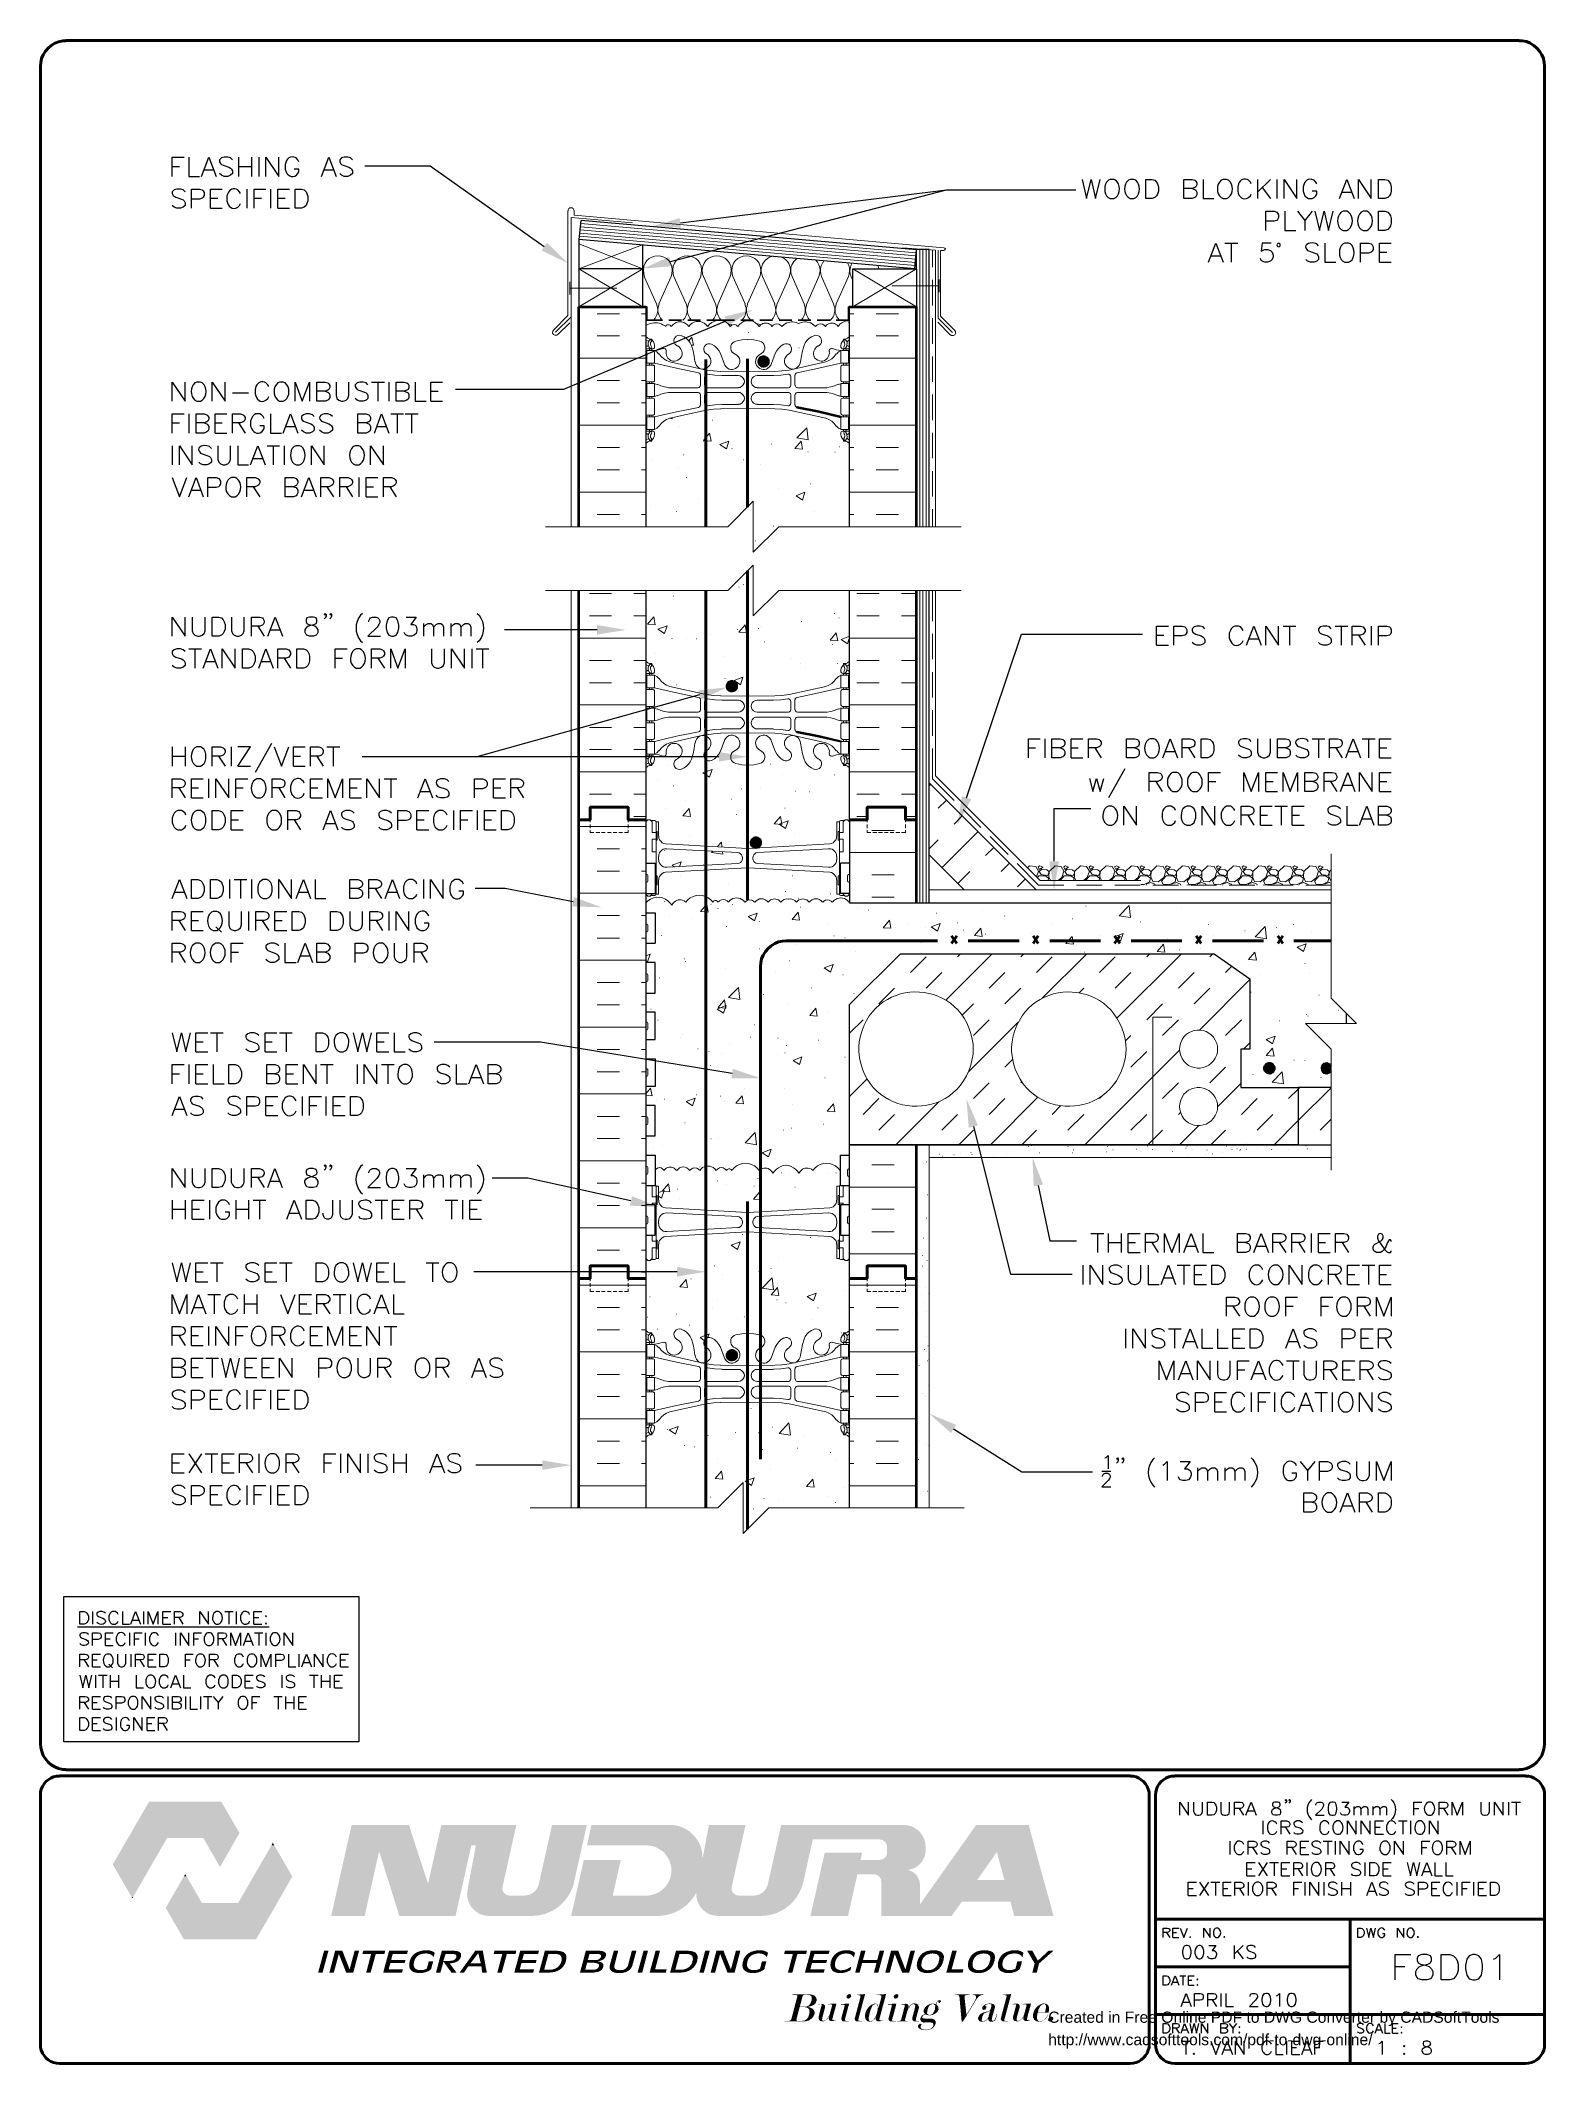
# Model space of a CAD drawing. Header units: millimetres. Extents: x 14 to 201, y 16 to 268.
import ezdxf

# ---------------------------------------------------------------- set-up
doc = ezdxf.new("R2010")
doc.units = ezdxf.units.MM
doc.header["$MEASUREMENT"] = 0
doc.layers.get('0').update_dxf_attribs({"linetype": 'CONTINUOUS'})
doc.layers.add('20ECE10', color=7, linetype='CONTINUOUS')
doc.styles.add('20ECEA0', font='Arial.ttf')

# ---------------------------------------------------------------- blocks, each defined once
blk = doc.blocks.new('20BCFF0')
at = {"layer": '20ECE10', "color": 0, "true_color": 0x000001, "style": '20ECEA0'}
for s, p in [('Created in Free Online PDF to DWG Converter by CADSoftTools', (0, 0)), ('http://www.cadsofttools.com/pdf-to-dwg-online/', (0, -2))]:
    blk.add_text(s, height=1, dxfattribs=at).set_placement(p)

msp = doc.modelspace()

# ---------------------------------------------------------------- hatches: boundary and pattern name
at = {"true_color": 0x000007}
for points in [[(93.66, 244.39), (90.04, 244.54), (93.51, 245.58)], [(76.98, 242.51), (79.57, 239.97), (76.31, 241.53)], [(92.5, 239.59), (88.9, 239.27), (92.2, 240.75)], [(99.12, 233.32), (102.64, 234.17), (99.59, 232.22)], [(103.42, 227.92), (104.56, 227.82), (103.38, 227.82)], [(103.38, 227.82), (104.56, 227.71), (103.38, 227.71)], [(103.38, 227.82), (104.56, 227.82), (104.56, 227.71)], [(103.38, 227.71), (104.56, 227.61), (103.38, 227.61)], [(103.38, 227.71), (104.56, 227.71), (104.56, 227.61)], [(103.38, 227.61), (104.52, 227.5), (103.42, 227.5)], [(103.38, 227.61), (104.56, 227.61), (104.52, 227.5)], [(103.46, 228.03), (104.52, 227.92), (103.42, 227.92)], [(103.42, 227.92), (104.52, 227.92), (104.56, 227.82)], [(103.42, 227.5), (104.48, 227.39), (103.46, 227.39)], [(103.42, 227.5), (104.52, 227.5), (104.48, 227.39)], [(103.53, 228.11), (104.48, 228.03), (103.46, 228.03)], [(103.46, 228.03), (104.48, 228.03), (104.52, 227.92)], [(103.46, 227.39), (104.42, 227.31), (103.53, 227.31)], [(103.46, 227.39), (104.48, 227.39), (104.42, 227.31)], [(103.61, 228.2), (104.42, 228.11), (103.53, 228.11)], [(103.53, 228.11), (104.42, 228.11), (104.48, 228.03)], [(103.53, 227.31), (104.33, 227.25), (103.61, 227.25)], [(103.53, 227.31), (104.42, 227.31), (104.33, 227.25)], [(103.7, 228.24), (104.33, 228.2), (103.61, 228.2)], [(103.61, 228.2), (104.33, 228.2), (104.42, 228.11)], [(103.61, 227.25), (104.25, 227.18), (103.7, 227.18)], [(103.61, 227.25), (104.33, 227.25), (104.25, 227.18)], [(103.8, 228.28), (104.25, 228.24), (103.7, 228.24)], [(103.7, 228.24), (104.25, 228.24), (104.33, 228.2)], [(103.7, 227.18), (104.14, 227.14), (103.8, 227.14)], [(103.7, 227.18), (104.25, 227.18), (104.14, 227.14)], [(103.91, 228.3), (104.14, 228.28), (103.8, 228.28)], [(103.8, 228.28), (104.14, 228.28), (104.25, 228.24)], [(103.8, 227.14), (104.03, 227.12), (103.91, 227.12)], [(103.8, 227.14), (104.14, 227.14), (104.03, 227.12)], [(103.91, 228.3), (104.03, 228.3), (104.14, 228.28)], [(108.1, 221.93), (108.06, 221.97), (108.08, 222.04), (108.14, 222.06), (108.12, 222)], [(110.87, 221.45), (110.89, 221.51), (108.14, 222.06), (108.12, 222), (108.1, 221.93), (110.85, 221.38)], [(113.6, 220.81), (113.62, 220.87), (110.89, 221.51), (110.87, 221.45), (110.85, 221.38), (113.58, 220.75)], [(110.89, 221.51), (110.87, 221.45)], [(113.62, 220.87), (113.66, 220.83), (113.64, 220.77), (113.58, 220.75), (113.6, 220.81)], [(83.21, 194.88), (86.78, 194.27), (83.21, 193.67)], [(95.84, 186.73), (99.44, 187.11), (96.16, 185.59)], [(99.46, 187.47), (100.61, 187.37), (99.42, 187.37)], [(99.42, 187.37), (100.61, 187.26), (99.42, 187.26)], [(99.42, 187.37), (100.61, 187.37), (100.61, 187.26)], [(99.42, 187.26), (100.61, 187.16), (99.42, 187.16)], [(99.42, 187.26), (100.61, 187.26), (100.61, 187.16)], [(99.42, 187.16), (100.56, 187.05), (99.46, 187.05)], [(99.42, 187.16), (100.61, 187.16), (100.56, 187.05)], [(99.5, 187.58), (100.56, 187.47), (99.46, 187.47)], [(99.46, 187.47), (100.56, 187.47), (100.61, 187.37)], [(99.46, 187.05), (100.52, 186.94), (99.5, 186.94)], [(99.46, 187.05), (100.56, 187.05), (100.52, 186.94)], [(99.57, 187.66), (100.52, 187.58), (99.5, 187.58)], [(99.5, 187.58), (100.52, 187.58), (100.56, 187.47)], [(99.5, 186.94), (100.46, 186.86), (99.57, 186.86)], [(99.5, 186.94), (100.52, 186.94), (100.46, 186.86)], [(99.65, 187.75), (100.46, 187.66), (99.57, 187.66)], [(99.57, 187.66), (100.46, 187.66), (100.52, 187.58)], [(99.57, 186.86), (100.37, 186.8), (99.65, 186.8)], [(99.57, 186.86), (100.46, 186.86), (100.37, 186.8)], [(99.74, 187.79), (100.37, 187.75), (99.65, 187.75)], [(99.65, 187.75), (100.37, 187.75), (100.46, 187.66)], [(99.65, 186.8), (100.27, 186.73), (99.74, 186.73)], [(99.65, 186.8), (100.37, 186.8), (100.27, 186.73)], [(99.84, 187.83), (100.27, 187.79), (99.74, 187.79)], [(99.74, 187.79), (100.27, 187.79), (100.37, 187.75)], [(99.74, 186.73), (100.18, 186.69), (99.84, 186.69)], [(99.74, 186.73), (100.27, 186.73), (100.18, 186.69)], [(99.95, 187.85), (100.18, 187.83), (99.84, 187.83)], [(99.84, 187.83), (100.18, 187.83), (100.27, 187.79)], [(99.84, 186.69), (100.05, 186.67), (99.95, 186.67)], [(99.84, 186.69), (100.18, 186.69), (100.05, 186.67)], [(99.95, 187.85), (100.05, 187.85), (100.18, 187.83)], [(108.1, 181.48), (108.06, 181.53), (108.08, 181.59), (108.14, 181.61), (108.12, 181.55)], [(110.87, 181), (110.89, 181.06), (108.14, 181.61), (108.1, 181.48), (110.85, 180.93)], [(98.4, 179.05), (101.96, 178.46), (98.4, 177.86)], [(113.6, 180.36), (113.62, 180.42), (110.89, 181.06), (110.85, 180.93), (113.58, 180.3)], [(110.89, 181.06), (110.87, 181)], [(113.62, 180.42), (113.66, 180.38), (113.64, 180.32), (113.58, 180.3), (113.6, 180.36)], [(129.84, 173.16), (128.12, 169.97), (128.69, 173.55)], [(102.43, 167.87), (103.61, 167.77), (102.4, 167.77)], [(102.4, 167.77), (103.59, 167.66), (102.43, 167.66)], [(102.4, 167.77), (103.61, 167.77), (103.59, 167.66)], [(102.45, 167.98), (103.59, 167.87), (102.43, 167.87)], [(102.43, 167.87), (103.59, 167.87), (103.61, 167.77)], [(102.43, 167.66), (103.57, 167.56), (102.45, 167.56)], [(102.43, 167.66), (103.59, 167.66), (103.57, 167.56)], [(102.51, 168.08), (103.57, 167.98), (102.45, 167.98)], [(102.45, 167.98), (103.57, 167.98), (103.59, 167.87)], [(102.45, 167.56), (103.5, 167.45), (102.51, 167.45)], [(102.45, 167.56), (103.57, 167.56), (103.5, 167.45)], [(102.57, 168.17), (103.5, 168.08), (102.51, 168.08)], [(102.51, 168.08), (103.5, 168.08), (103.57, 167.98)], [(102.51, 167.45), (103.44, 167.36), (102.57, 167.36)], [(102.51, 167.45), (103.5, 167.45), (103.44, 167.36)], [(102.66, 168.25), (103.44, 168.17), (102.57, 168.17)], [(102.57, 168.17), (103.44, 168.17), (103.5, 168.08)], [(102.57, 167.36), (103.36, 167.3), (102.66, 167.3)], [(102.57, 167.36), (103.44, 167.36), (103.36, 167.3)], [(102.74, 168.3), (103.36, 168.25), (102.66, 168.25)], [(102.66, 168.25), (103.36, 168.25), (103.44, 168.17)], [(102.66, 167.3), (103.27, 167.24), (102.74, 167.24)], [(102.66, 167.3), (103.36, 167.3), (103.27, 167.24)], [(102.85, 168.34), (103.27, 168.3), (102.74, 168.3)], [(102.74, 168.3), (103.27, 168.3), (103.36, 168.25)], [(102.74, 167.24), (103.17, 167.2), (102.85, 167.2)], [(102.74, 167.24), (103.27, 167.24), (103.17, 167.2)], [(102.95, 168.36), (103.17, 168.34), (102.85, 168.34)], [(102.85, 168.34), (103.17, 168.34), (103.27, 168.3)], [(102.85, 167.2), (103.06, 167.17), (102.95, 167.17)], [(102.85, 167.2), (103.17, 167.2), (103.06, 167.17)], [(102.95, 168.36), (103.06, 168.36), (103.17, 168.34)], [(140.78, 165.44), (140.17, 161.86), (139.57, 165.44)], [(80.35, 160.97), (83.74, 159.7), (80.12, 159.81)], [(100.14, 139.57), (103.57, 138.41), (99.95, 138.39)], [(166.45, 139.85), (167.6, 139.74), (166.41, 139.74)], [(166.41, 139.74), (167.6, 139.64), (166.41, 139.64)], [(166.41, 139.74), (167.6, 139.74), (167.6, 139.64)], [(166.41, 139.64), (167.6, 139.53), (166.41, 139.53)], [(166.41, 139.64), (167.6, 139.64), (167.6, 139.53)], [(166.41, 139.53), (167.56, 139.42), (166.45, 139.42)], [(166.41, 139.53), (167.6, 139.53), (167.56, 139.42)], [(166.5, 139.95), (167.56, 139.85), (166.45, 139.85)], [(166.45, 139.85), (167.56, 139.85), (167.6, 139.74)], [(166.45, 139.42), (167.51, 139.32), (166.5, 139.32)], [(166.45, 139.42), (167.56, 139.42), (167.51, 139.32)], [(166.56, 140.04), (167.51, 139.95), (166.5, 139.95)], [(166.5, 139.95), (167.51, 139.95), (167.56, 139.85)], [(166.5, 139.32), (167.45, 139.23), (166.56, 139.23)], [(166.5, 139.32), (167.51, 139.32), (167.45, 139.23)], [(166.65, 140.1), (167.45, 140.04), (166.56, 140.04)], [(166.56, 140.04), (167.45, 140.04), (167.51, 139.95)], [(166.56, 139.23), (167.36, 139.17), (166.65, 139.17)], [(166.56, 139.23), (167.45, 139.23), (167.36, 139.17)], [(166.73, 140.17), (167.36, 140.1), (166.65, 140.1)], [(166.65, 140.1), (167.36, 140.1), (167.45, 140.04)], [(166.65, 139.17), (167.28, 139.11), (166.73, 139.11)], [(166.65, 139.17), (167.36, 139.17), (167.28, 139.11)], [(166.84, 140.21), (167.28, 140.17), (166.73, 140.17)], [(166.73, 140.17), (167.28, 140.17), (167.36, 140.1)], [(166.73, 139.11), (167.17, 139.07), (166.84, 139.07)], [(166.73, 139.11), (167.28, 139.11), (167.17, 139.07)], [(166.94, 140.23), (167.17, 140.21), (166.84, 140.21)], [(166.84, 140.21), (167.17, 140.21), (167.28, 140.17)], [(166.84, 139.07), (167.07, 139.04), (166.94, 139.04)], [(166.84, 139.07), (167.17, 139.07), (167.07, 139.04)], [(166.94, 140.23), (167.07, 140.23), (167.17, 140.21)], [(173.57, 139.74), (174.69, 139.64), (173.55, 139.64)], [(173.55, 139.64), (174.69, 139.53), (173.57, 139.53)], [(173.55, 139.64), (174.69, 139.64), (174.69, 139.53)], [(173.59, 139.85), (174.69, 139.74), (173.57, 139.74)], [(173.57, 139.74), (174.69, 139.74), (174.69, 139.64)], [(173.57, 139.53), (174.69, 139.42), (173.59, 139.42)], [(173.57, 139.53), (174.69, 139.53), (174.69, 139.42)], [(173.63, 139.91), (174.69, 139.85), (173.59, 139.85)], [(173.59, 139.85), (174.69, 139.85), (174.69, 139.74)], [(173.59, 139.42), (174.69, 139.36), (173.63, 139.36)], [(173.59, 139.42), (174.69, 139.42), (174.69, 139.36)], [(173.65, 139.95), (174.69, 139.91), (173.63, 139.91)], [(173.63, 139.91), (174.69, 139.91), (174.69, 139.85)], [(173.63, 139.36), (174.65, 139.32), (173.65, 139.32)], [(173.63, 139.36), (174.69, 139.36), (174.65, 139.32)], [(173.67, 140), (174.65, 139.95), (173.65, 139.95)], [(173.65, 139.95), (174.65, 139.95), (174.69, 139.91)], [(173.65, 139.32), (174.62, 139.28), (173.67, 139.28)], [(173.65, 139.32), (174.65, 139.32), (174.62, 139.28)], [(173.71, 140.04), (174.62, 140), (173.67, 140)], [(173.67, 140), (174.62, 140), (174.65, 139.95)], [(173.67, 139.28), (174.58, 139.23), (173.71, 139.23)], [(173.67, 139.28), (174.62, 139.28), (174.58, 139.23)], [(173.76, 140.08), (174.58, 140.04), (173.71, 140.04)], [(173.71, 140.04), (174.58, 140.04), (174.62, 140)], [(173.71, 139.23), (174.54, 139.19), (173.76, 139.19)], [(173.71, 139.23), (174.58, 139.23), (174.54, 139.19)], [(173.8, 140.12), (174.54, 140.08), (173.76, 140.08)], [(173.76, 140.08), (174.54, 140.08), (174.58, 140.04)], [(173.76, 139.19), (174.5, 139.15), (173.8, 139.15)], [(173.76, 139.19), (174.54, 139.19), (174.5, 139.15)], [(173.84, 140.14), (174.5, 140.12), (173.8, 140.12)], [(173.8, 140.12), (174.5, 140.12), (174.54, 140.08)], [(173.8, 139.15), (174.46, 139.13), (173.84, 139.13)], [(173.8, 139.15), (174.5, 139.15), (174.46, 139.13)], [(173.91, 140.19), (174.46, 140.14), (173.84, 140.14)], [(173.84, 140.14), (174.46, 140.14), (174.5, 140.12)], [(173.84, 139.13), (174.39, 139.09), (173.91, 139.09)], [(173.84, 139.13), (174.46, 139.13), (174.39, 139.09)], [(173.95, 140.21), (174.39, 140.19), (173.91, 140.19)], [(173.91, 140.19), (174.39, 140.19), (174.46, 140.14)], [(173.91, 139.09), (174.35, 139.07), (173.95, 139.07)], [(173.91, 139.09), (174.39, 139.09), (174.35, 139.07)], [(173.95, 140.21), (174.35, 140.21), (174.39, 140.19)], [(174.07, 140.23), (174.27, 140.21), (174.01, 140.21)], [(174.01, 139.07), (174.24, 139.04), (174.07, 139.04)], [(174.01, 139.07), (174.27, 139.07), (174.24, 139.04)], [(174.07, 140.23), (174.24, 140.23), (174.27, 140.21)], [(129.54, 132.23), (129.24, 135.85), (130.68, 132.52)], [(137.63, 124.9), (137.48, 128.52), (138.79, 125.16)], [(87.57, 123.7), (90.93, 122.34), (87.31, 122.53)], [(93.18, 114.89), (96.75, 114.28), (93.18, 113.69)], [(99.46, 104.1), (100.61, 103.99), (99.42, 103.99)], [(99.42, 103.99), (100.61, 103.89), (99.42, 103.89)], [(99.42, 103.99), (100.61, 103.99), (100.61, 103.89)], [(99.42, 103.89), (100.61, 103.78), (99.42, 103.78)], [(99.42, 103.89), (100.61, 103.89), (100.61, 103.78)], [(99.42, 103.78), (100.56, 103.67), (99.46, 103.67)], [(99.42, 103.78), (100.61, 103.78), (100.56, 103.67)], [(99.5, 104.2), (100.56, 104.1), (99.46, 104.1)], [(99.46, 104.1), (100.56, 104.1), (100.61, 103.99)], [(99.46, 103.67), (100.52, 103.57), (99.5, 103.57)], [(99.46, 103.67), (100.56, 103.67), (100.52, 103.57)], [(99.57, 104.29), (100.52, 104.2), (99.5, 104.2)], [(99.5, 104.2), (100.52, 104.2), (100.56, 104.1)], [(99.5, 103.57), (100.46, 103.48), (99.57, 103.48)], [(99.5, 103.57), (100.52, 103.57), (100.46, 103.48)], [(99.65, 104.35), (100.46, 104.29), (99.57, 104.29)], [(99.57, 104.29), (100.46, 104.29), (100.52, 104.2)], [(99.57, 103.48), (100.37, 103.4), (99.65, 103.4)], [(99.57, 103.48), (100.46, 103.48), (100.37, 103.4)], [(99.74, 104.42), (100.37, 104.35), (99.65, 104.35)], [(99.65, 104.35), (100.37, 104.35), (100.46, 104.29)], [(99.65, 103.4), (100.27, 103.36), (99.74, 103.36)], [(99.65, 103.4), (100.37, 103.4), (100.27, 103.36)], [(99.84, 104.46), (100.27, 104.42), (99.74, 104.42)], [(99.74, 104.42), (100.27, 104.42), (100.37, 104.35)], [(99.95, 104.48), (100.18, 104.46), (99.84, 104.46)], [(99.84, 104.46), (100.18, 104.46), (100.27, 104.42)], [(99.95, 104.48), (100.05, 104.48), (100.18, 104.46)], [(99.74, 103.36), (100.18, 103.31), (99.84, 103.31)], [(99.74, 103.36), (100.27, 103.36), (100.18, 103.31)], [(99.84, 103.31), (100.05, 103.29), (99.95, 103.29)], [(99.84, 103.31), (100.18, 103.31), (100.05, 103.29)], [(127.32, 94.19), (124.61, 96.6), (127.95, 95.21)], [(76.39, 90.78), (79.97, 90.19), (76.39, 89.6)], [(27.37, 48.24), (38.65, 44.34), (25.12, 44.34)], [(27.37, 48.24), (36.39, 48.24), (38.65, 44.34)], [(24.76, 43.73), (27.73, 40.43), (22.86, 40.43)], [(24.76, 43.73), (29.63, 43.73), (27.73, 40.43)], [(25.12, 44.34), (38.29, 43.73), (24.76, 43.73)], [(25.12, 44.34), (38.65, 44.34), (38.29, 43.73)], [(34.14, 43.73), (36.26, 40.17), (36.19, 40.17)], [(34.14, 43.73), (38.29, 43.73), (36.26, 40.17)], [(82.06, 43.31), (96.08, 42.8), (81.96, 42.8)], [(82.17, 43.77), (95.82, 43.31), (82.06, 43.31)], [(82.06, 43.31), (95.82, 43.31), (96.08, 42.8)], [(82.25, 44.17), (95.5, 43.77), (82.17, 43.77)], [(82.17, 43.77), (95.5, 43.77), (95.82, 43.31)], [(82.34, 44.56), (95.14, 44.17), (82.25, 44.17)], [(82.25, 44.17), (95.14, 44.17), (95.5, 43.77)], [(82.4, 44.85), (94.72, 44.56), (82.34, 44.56)], [(82.34, 44.56), (94.72, 44.56), (95.14, 44.17)], [(82.44, 45.08), (94.26, 44.85), (82.4, 44.85)], [(82.4, 44.85), (94.26, 44.85), (94.72, 44.56)], [(82.49, 45.25), (93.75, 45.08), (82.44, 45.08)], [(82.44, 45.08), (93.75, 45.08), (94.26, 44.85)], [(82.51, 45.34), (93.22, 45.25), (82.49, 45.25)], [(82.49, 45.25), (93.22, 45.25), (93.75, 45.08)], [(82.51, 45.34), (92.67, 45.34), (93.22, 45.25)], [(97.15, 45.34), (100.8, 41.21), (96.37, 41.21)], [(97.15, 45.34), (101.71, 45.34), (100.8, 41.21)], [(105.75, 43.54), (108.92, 38.25), (104.56, 38.25)], [(105.85, 43.98), (123.99, 43.56), (105.75, 43.56)], [(105.75, 43.56), (124.02, 43.54), (105.75, 43.54)], [(105.75, 43.56), (123.99, 43.56), (124.02, 43.54)], [(105.75, 43.54), (110.09, 43.54), (108.92, 38.25)], [(105.94, 44.37), (123.8, 43.98), (105.85, 43.98)], [(105.85, 43.98), (123.8, 43.98), (123.99, 43.56)], [(106, 44.7), (123.53, 44.37), (105.94, 44.37)], [(105.94, 44.37), (123.53, 44.37), (123.8, 43.98)], [(106.07, 44.98), (123.19, 44.7), (106, 44.7)], [(106, 44.7), (123.19, 44.7), (123.53, 44.37)], [(106.11, 45.17), (122.81, 44.98), (106.07, 44.98)], [(106.07, 44.98), (122.81, 44.98), (123.19, 44.7)], [(106.15, 45.3), (122.39, 45.17), (106.11, 45.17)], [(106.11, 45.17), (122.39, 45.17), (122.81, 44.98)], [(106.15, 45.34), (121.94, 45.3), (106.15, 45.3)], [(106.15, 45.34), (121.45, 45.34), (121.94, 45.3)], [(106.15, 45.3), (121.94, 45.3), (122.39, 45.17)], [(118.45, 43.54), (124.02, 43.52), (118.62, 43.52)], [(118.45, 43.54), (124.02, 43.54), (124.02, 43.52)], [(118.62, 43.52), (124.04, 43.46), (118.79, 43.46)], [(118.62, 43.52), (124.02, 43.52), (124.04, 43.46)], [(118.79, 43.46), (124.06, 43.37), (118.94, 43.37)], [(118.79, 43.46), (124.04, 43.46), (124.06, 43.37)], [(118.94, 43.37), (124.08, 43.26), (119.08, 43.26)], [(118.94, 43.37), (124.06, 43.37), (124.08, 43.26)], [(119.08, 43.26), (124.12, 43.14), (119.19, 43.14)], [(119.08, 43.26), (124.08, 43.26), (124.12, 43.14)], [(119.19, 43.14), (124.12, 43.1), (119.21, 43.1)], [(119.19, 43.14), (124.12, 43.14), (124.12, 43.1)], [(119.21, 43.1), (124.14, 42.97), (119.27, 42.97)], [(119.21, 43.1), (124.12, 43.1), (124.14, 42.97)], [(119.27, 42.97), (124.14, 42.8), (119.34, 42.8)], [(119.27, 42.97), (124.14, 42.97), (124.14, 42.8)], [(130.45, 45.34), (137.92, 41.95), (128.06, 41.95)], [(130.45, 45.34), (137.01, 45.34), (137.92, 41.95)], [(22.86, 40.43), (25.38, 36.36), (25.21, 36.36)], [(22.86, 40.43), (27.73, 40.43), (25.38, 36.36)], [(81.56, 41), (85.17, 36.55), (80.56, 36.55)], [(81.56, 41), (86.17, 41), (85.17, 36.55)], [(89.58, 42.8), (96.1, 42.74), (90.06, 42.74)], [(89.58, 42.8), (96.08, 42.8), (96.1, 42.74)], [(90.06, 42.74), (96.14, 42.59), (90.53, 42.59)], [(90.06, 42.74), (96.1, 42.74), (96.14, 42.59)], [(90.53, 42.59), (96.2, 42.35), (90.97, 42.35)], [(90.53, 42.59), (96.14, 42.59), (96.2, 42.35)], [(90.97, 42.35), (96.24, 42.27), (91.08, 42.27)], [(90.97, 42.35), (96.2, 42.35), (96.24, 42.27)], [(91.08, 42.27), (96.29, 42.08), (91.38, 42.08)], [(91.08, 42.27), (96.24, 42.27), (96.29, 42.08)], [(91.38, 42.08), (96.33, 41.74), (91.72, 41.74)], [(91.38, 42.08), (96.29, 42.08), (96.33, 41.74)], [(91.72, 41.74), (96.35, 41.72), (91.72, 41.72)], [(91.72, 41.74), (96.33, 41.74), (96.35, 41.72)], [(91.72, 41.72), (96.35, 41.32), (92.01, 41.32)], [(91.72, 41.72), (96.35, 41.72), (96.35, 41.32)], [(92.01, 41.32), (96.37, 41.21), (92.08, 41.21)], [(92.01, 41.32), (96.35, 41.32), (96.37, 41.21)], [(92.08, 41.21), (96.37, 41.17), (92.1, 41.17)], [(92.08, 41.21), (96.37, 41.21), (96.37, 41.17)], [(92.1, 41.17), (100.71, 40.89), (92.24, 40.89)], [(92.1, 41.17), (100.77, 41.17), (100.71, 40.89)], [(92.24, 40.89), (100.61, 40.41), (92.39, 40.41)], [(92.24, 40.89), (100.71, 40.89), (100.61, 40.41)], [(92.39, 40.41), (100.5, 39.92), (92.48, 39.92)], [(92.39, 40.41), (100.61, 40.41), (100.5, 39.92)], [(96.37, 41.21), (100.77, 41.17), (96.37, 41.17)], [(96.37, 41.21), (100.8, 41.21), (100.77, 41.17)], [(111.25, 40.45), (123.08, 40.17), (111.19, 40.17)], [(111.32, 40.75), (123.4, 40.45), (111.25, 40.45)], [(111.25, 40.45), (123.4, 40.45), (123.08, 40.17)], [(111.38, 41), (123.68, 40.75), (111.32, 40.75)], [(111.32, 40.75), (123.68, 40.75), (123.4, 40.45)], [(111.59, 41.91), (116.06, 41), (111.38, 41)], [(111.38, 41), (123.82, 41), (123.68, 40.75)], [(111.59, 41.91), (116.25, 41.91), (116.06, 41)], [(118.6, 41.02), (123.82, 41), (118.45, 41)], [(118.74, 41.06), (123.82, 41.02), (118.6, 41.02)], [(118.6, 41.02), (123.82, 41.02), (123.82, 41)], [(118.87, 41.11), (123.87, 41.06), (118.74, 41.06)], [(118.74, 41.06), (123.87, 41.06), (123.82, 41.02)], [(118.89, 41.13), (123.89, 41.11), (118.87, 41.11)], [(118.87, 41.11), (123.89, 41.11), (123.87, 41.06)], [(119.02, 41.21), (123.89, 41.13), (118.89, 41.13)], [(118.89, 41.13), (123.89, 41.13), (123.89, 41.11)], [(119.13, 41.32), (123.93, 41.21), (119.02, 41.21)], [(119.02, 41.21), (123.93, 41.21), (123.89, 41.13)], [(119.23, 41.44), (123.97, 41.32), (119.13, 41.32)], [(119.13, 41.32), (123.97, 41.32), (123.93, 41.21)], [(119.25, 41.49), (124.04, 41.44), (119.23, 41.44)], [(119.23, 41.44), (124.04, 41.44), (123.97, 41.32)], [(119.3, 41.59), (124.06, 41.49), (119.25, 41.49)], [(119.25, 41.49), (124.06, 41.49), (124.04, 41.44)], [(119.34, 41.74), (124.08, 41.59), (119.3, 41.59)], [(119.3, 41.59), (124.08, 41.59), (124.06, 41.49)], [(119.34, 42.8), (124.16, 42.63), (119.34, 42.63)], [(119.34, 42.8), (124.14, 42.8), (124.16, 42.63)], [(119.34, 42.63), (124.16, 42.31), (119.34, 42.31)], [(119.34, 42.63), (124.16, 42.63), (124.16, 42.31)], [(119.34, 42.31), (124.14, 41.91), (119.34, 41.91)], [(119.34, 42.31), (124.16, 42.31), (124.14, 41.91)], [(119.34, 41.91), (124.14, 41.89), (119.34, 41.89)], [(119.34, 41.91), (124.14, 41.91), (124.14, 41.89)], [(119.34, 41.89), (124.1, 41.74), (119.34, 41.74)], [(119.34, 41.89), (124.14, 41.89), (124.1, 41.74)], [(119.34, 41.74), (124.1, 41.74), (124.08, 41.59)], [(128.02, 41.91), (130.58, 38.48), (125.6, 38.48)], [(128.06, 41.95), (132.99, 41.91), (128.02, 41.91)], [(128.02, 41.91), (132.99, 41.91), (130.58, 38.48)], [(128.06, 41.95), (133.03, 41.95), (132.99, 41.91)], [(133.03, 41.95), (137.94, 41.91), (133.05, 41.91)], [(133.03, 41.95), (137.92, 41.95), (137.94, 41.91)], [(133.05, 41.91), (138.87, 38.48), (133.99, 38.48)], [(133.05, 41.91), (137.94, 41.91), (138.87, 38.48)], [(36.19, 40.17), (36.26, 40.17), (36.22, 40.13)], [(92.01, 38.04), (99.99, 37.66), (91.74, 37.66)], [(92.24, 38.48), (100.08, 38.04), (92.01, 38.04)], [(92.01, 38.04), (100.08, 38.04), (99.99, 37.66)], [(92.39, 38.95), (100.18, 38.48), (92.24, 38.48)], [(92.24, 38.48), (100.18, 38.48), (100.08, 38.04)], [(92.48, 39.43), (100.29, 38.95), (92.39, 38.95)], [(92.39, 38.95), (100.29, 38.95), (100.18, 38.48)], [(92.48, 39.92), (100.39, 39.43), (92.48, 39.43)], [(92.48, 39.92), (100.5, 39.92), (100.39, 39.43)], [(92.48, 39.43), (100.39, 39.43), (100.29, 38.95)], [(104.5, 37.97), (108.73, 37.63), (104.39, 37.63)], [(104.56, 38.25), (108.84, 37.97), (104.5, 37.97)], [(104.5, 37.97), (108.84, 37.97), (108.73, 37.63)], [(104.56, 38.25), (108.92, 38.25), (108.84, 37.97)], [(110.98, 39.2), (114.49, 34.01), (109.81, 34.01)], [(111, 39.26), (122.91, 39.2), (110.98, 39.2)], [(110.98, 39.2), (115.65, 39.2), (114.49, 34.01)], [(111.04, 39.48), (122.87, 39.26), (111, 39.26)], [(111, 39.26), (122.87, 39.26), (122.91, 39.2)], [(111.08, 39.65), (122.6, 39.48), (111.04, 39.48)], [(111.04, 39.48), (122.6, 39.48), (122.87, 39.26)], [(111.1, 39.75), (122.28, 39.65), (111.08, 39.65)], [(111.08, 39.65), (122.28, 39.65), (122.6, 39.48)], [(111.12, 39.84), (121.94, 39.75), (111.1, 39.75)], [(111.1, 39.75), (121.94, 39.75), (122.28, 39.65)], [(111.15, 39.96), (122.34, 39.84), (111.12, 39.84)], [(111.12, 39.84), (122.34, 39.84), (121.94, 39.75)], [(111.19, 40.17), (122.72, 39.96), (111.15, 39.96)], [(111.15, 39.96), (122.72, 39.96), (122.34, 39.84)], [(111.19, 40.17), (123.08, 40.17), (122.72, 39.96)], [(117.73, 39.2), (122.94, 39.18), (117.88, 39.18)], [(117.73, 39.2), (122.91, 39.2), (122.94, 39.18)], [(117.88, 39.18), (122.98, 39.14), (118.03, 39.14)], [(117.88, 39.18), (122.94, 39.18), (122.98, 39.14)], [(118.03, 39.14), (123.02, 39.07), (118.17, 39.07)], [(118.03, 39.14), (122.98, 39.14), (123.02, 39.07)], [(118.17, 39.07), (123.11, 38.99), (118.3, 38.99)], [(118.17, 39.07), (123.02, 39.07), (123.11, 38.99)], [(118.3, 38.99), (123.17, 38.88), (118.41, 38.88)], [(118.3, 38.99), (123.11, 38.99), (123.17, 38.88)], [(118.41, 38.88), (123.23, 38.74), (118.49, 38.74)], [(118.41, 38.88), (123.17, 38.88), (123.23, 38.74)], [(118.49, 38.74), (123.27, 38.67), (118.53, 38.67)], [(118.49, 38.74), (123.23, 38.74), (123.27, 38.67)], [(118.53, 38.67), (123.3, 38.61), (118.58, 38.61)], [(118.53, 38.67), (123.27, 38.67), (123.3, 38.61)], [(118.58, 38.61), (123.36, 38.46), (118.6, 38.46)], [(118.58, 38.61), (123.3, 38.61), (123.36, 38.46)], [(118.6, 38.46), (123.4, 38.33), (118.62, 38.33)], [(118.6, 38.46), (123.36, 38.46), (123.4, 38.33)], [(118.62, 38.33), (123.4, 38.29), (118.62, 38.29)], [(118.62, 38.33), (123.4, 38.33), (123.4, 38.29)], [(118.62, 38.29), (123.44, 37.97), (118.62, 37.97)], [(118.62, 38.29), (123.4, 38.29), (123.44, 37.97)], [(118.62, 37.97), (123.44, 35.62), (118.62, 35.62)], [(118.62, 37.97), (123.44, 37.97), (123.44, 35.62)], [(125.6, 38.48), (139.62, 35.81), (123.7, 35.81)], [(125.6, 38.48), (138.87, 38.48), (139.62, 35.81)], [(25.21, 36.36), (25.38, 36.36), (25.29, 36.22)], [(80.31, 35.41), (93.94, 35.03), (80.22, 35.03)], [(80.41, 35.88), (94.42, 35.41), (80.31, 35.41)], [(80.31, 35.41), (94.42, 35.41), (93.94, 35.03)], [(80.52, 36.36), (94.87, 35.88), (80.41, 35.88)], [(80.41, 35.88), (94.87, 35.88), (94.42, 35.41)], [(80.56, 36.55), (95.25, 36.36), (80.52, 36.36)], [(80.52, 36.36), (95.25, 36.36), (94.87, 35.88)], [(80.56, 36.55), (95.38, 36.55), (95.25, 36.36)], [(90.06, 36.64), (95.38, 36.55), (89.58, 36.55)], [(90.53, 36.79), (95.42, 36.64), (90.06, 36.64)], [(90.06, 36.64), (95.42, 36.64), (95.38, 36.55)], [(90.76, 36.89), (95.5, 36.79), (90.53, 36.79)], [(90.53, 36.79), (95.5, 36.79), (95.42, 36.64)], [(90.8, 36.91), (95.57, 36.89), (90.76, 36.89)], [(90.76, 36.89), (95.57, 36.89), (95.5, 36.79)], [(90.8, 36.91), (95.59, 36.91), (95.57, 36.89)], [(90.97, 37), (100.16, 36.91), (90.8, 36.91)], [(91.02, 37.02), (100.1, 37), (90.97, 37)], [(90.97, 37), (100.1, 37), (100.16, 36.91)], [(91.21, 37.17), (100.08, 37.02), (91.02, 37.02)], [(91.02, 37.02), (100.08, 37.02), (100.1, 37)], [(91.38, 37.3), (100.01, 37.17), (91.21, 37.17)], [(91.21, 37.17), (100.01, 37.17), (100.08, 37.02)], [(91.42, 37.34), (99.99, 37.3), (91.38, 37.3)], [(91.38, 37.3), (99.99, 37.3), (100.01, 37.17)], [(91.59, 37.49), (99.97, 37.34), (91.42, 37.34)], [(91.42, 37.34), (99.97, 37.34), (99.99, 37.3)], [(91.72, 37.63), (99.97, 37.49), (91.59, 37.49)], [(91.59, 37.49), (99.97, 37.49), (99.97, 37.34)], [(91.74, 37.66), (99.99, 37.63), (91.72, 37.63)], [(91.72, 37.63), (99.99, 37.63), (99.97, 37.49)], [(91.74, 37.66), (99.99, 37.66), (99.99, 37.63)], [(95.59, 36.91), (100.16, 36.89), (95.59, 36.89)], [(95.59, 36.91), (100.16, 36.91), (100.16, 36.89)], [(95.59, 36.89), (100.29, 36.79), (95.59, 36.79)], [(95.59, 36.89), (100.16, 36.89), (100.29, 36.79)], [(95.59, 36.79), (100.41, 36.68), (95.59, 36.68)], [(95.59, 36.79), (100.29, 36.79), (100.41, 36.68)], [(95.59, 36.68), (100.56, 36.62), (95.59, 36.62)], [(95.59, 36.68), (100.41, 36.68), (100.56, 36.62)], [(95.59, 36.62), (100.71, 36.58), (95.59, 36.58)], [(95.59, 36.62), (100.56, 36.62), (100.71, 36.58)], [(95.59, 36.58), (100.88, 36.55), (95.59, 36.55)], [(95.59, 36.58), (100.71, 36.58), (100.88, 36.55)], [(95.59, 36.55), (108.16, 36.47), (95.59, 36.47)], [(95.59, 36.55), (108.2, 36.55), (108.16, 36.47)], [(95.59, 36.47), (108.14, 36.43), (95.59, 36.43)], [(95.59, 36.47), (108.16, 36.47), (108.14, 36.43)], [(95.59, 36.43), (107.84, 36.05), (95.67, 36.05)], [(95.59, 36.43), (108.14, 36.43), (107.84, 36.05)], [(95.67, 36.05), (107.74, 35.9), (95.72, 35.9)], [(95.67, 36.05), (107.84, 36.05), (107.74, 35.9)], [(95.72, 35.9), (107.46, 35.62), (95.82, 35.62)], [(95.72, 35.9), (107.74, 35.9), (107.46, 35.62)], [(95.82, 35.62), (107.27, 35.43), (95.93, 35.43)], [(95.82, 35.62), (107.46, 35.62), (107.27, 35.43)], [(95.93, 35.43), (107.02, 35.22), (96.03, 35.22)], [(95.93, 35.43), (107.27, 35.43), (107.02, 35.22)], [(103.08, 36.6), (108.2, 36.55), (102.74, 36.55)], [(103.42, 36.68), (108.23, 36.6), (103.08, 36.6)], [(103.08, 36.6), (108.23, 36.6), (108.2, 36.55)], [(103.74, 36.85), (108.29, 36.68), (103.42, 36.68)], [(103.42, 36.68), (108.29, 36.68), (108.23, 36.6)], [(103.91, 37), (108.37, 36.85), (103.74, 36.85)], [(103.74, 36.85), (108.37, 36.85), (108.29, 36.68)], [(103.99, 37.06), (108.46, 37), (103.91, 37)], [(103.91, 37), (108.46, 37), (108.37, 36.85)], [(104.22, 37.34), (108.5, 37.06), (103.99, 37.06)], [(103.99, 37.06), (108.5, 37.06), (108.46, 37)], [(104.37, 37.61), (108.61, 37.34), (104.22, 37.34)], [(104.22, 37.34), (108.61, 37.34), (108.5, 37.06)], [(104.39, 37.63), (108.73, 37.61), (104.37, 37.61)], [(104.37, 37.61), (108.73, 37.61), (108.61, 37.34)], [(104.39, 37.63), (108.73, 37.63), (108.73, 37.61)], [(118.62, 35.62), (123.44, 35.43), (118.62, 35.43)], [(118.62, 35.62), (123.44, 35.62), (123.44, 35.43)], [(118.62, 35.43), (127.4, 34.01), (118.62, 34.01)], [(118.62, 35.43), (128.42, 35.43), (127.4, 34.01)], [(123.57, 35.62), (128.42, 35.43), (123.44, 35.43)], [(123.7, 35.81), (128.55, 35.62), (123.57, 35.62)], [(123.57, 35.62), (128.55, 35.62), (128.42, 35.43)], [(123.7, 35.81), (128.67, 35.81), (128.55, 35.62)], [(134.73, 35.81), (140.1, 34.01), (135.21, 34.01)], [(134.73, 35.81), (139.62, 35.81), (140.1, 34.01)], [(80.01, 34.08), (90.95, 34.01), (79.99, 34.01)], [(80.03, 34.21), (91.59, 34.08), (80.01, 34.08)], [(80.01, 34.08), (91.59, 34.08), (90.95, 34.01)], [(80.07, 34.42), (92.2, 34.21), (80.03, 34.21)], [(80.03, 34.21), (92.2, 34.21), (91.59, 34.08)], [(80.14, 34.69), (92.82, 34.42), (80.07, 34.42)], [(80.07, 34.42), (92.82, 34.42), (92.2, 34.21)], [(80.22, 35.03), (93.39, 34.69), (80.14, 34.69)], [(80.14, 34.69), (93.39, 34.69), (92.82, 34.42)], [(80.22, 35.03), (93.94, 35.03), (93.39, 34.69)], [(96.03, 35.22), (106.74, 35.01), (96.2, 35.01)], [(96.03, 35.22), (107.02, 35.22), (106.74, 35.01)], [(96.2, 35.01), (106.55, 34.88), (96.31, 34.88)], [(96.2, 35.01), (106.74, 35.01), (106.55, 34.88)], [(96.31, 34.88), (106.19, 34.65), (96.54, 34.65)], [(96.31, 34.88), (106.55, 34.88), (106.19, 34.65)], [(96.54, 34.65), (106.02, 34.59), (96.63, 34.59)], [(96.54, 34.65), (106.19, 34.65), (106.02, 34.59)], [(96.63, 34.59), (105.58, 34.37), (96.94, 34.37)], [(96.63, 34.59), (106.02, 34.59), (105.58, 34.37)], [(96.94, 34.37), (105.45, 34.33), (97.01, 34.33)], [(96.94, 34.37), (105.58, 34.37), (105.45, 34.33)], [(97.01, 34.33), (104.94, 34.18), (97.37, 34.18)], [(97.01, 34.33), (105.45, 34.33), (104.94, 34.18)], [(97.37, 34.18), (104.86, 34.16), (97.41, 34.16)], [(97.37, 34.18), (104.94, 34.18), (104.86, 34.16)], [(97.41, 34.16), (104.29, 34.06), (97.83, 34.06)], [(97.41, 34.16), (104.86, 34.16), (104.29, 34.06)], [(97.83, 34.06), (103.63, 34.01), (98.28, 34.01)], [(97.83, 34.06), (104.22, 34.06), (103.63, 34.01)], [(49.19, 29.68), (49, 26.95), (48.45, 26.95)], [(49.19, 29.68), (49.74, 29.68), (49, 26.95)], [(50.46, 29.27), (50.4, 26.95), (49.85, 26.95)], [(50.46, 29.27), (51.03, 29.27), (50.4, 26.95)], [(50.57, 29.68), (51.63, 29.27), (50.46, 29.27)], [(50.57, 29.68), (51.46, 29.68), (51.63, 29.27)], [(51.03, 29.27), (52.37, 27.35), (51.79, 27.35)], [(51.03, 29.27), (51.63, 29.27), (52.37, 27.35)], [(53, 29.68), (52.94, 27.35), (52.37, 27.35)], [(53, 29.68), (53.55, 29.68), (52.94, 27.35)], [(54.02, 29.49), (56.71, 29.27), (53.97, 29.27)], [(54.08, 29.68), (56.77, 29.49), (54.02, 29.49)], [(54.02, 29.49), (56.77, 29.49), (56.71, 29.27)], [(54.08, 29.68), (56.81, 29.68), (56.77, 29.49)], [(55.05, 29.27), (54.99, 26.95), (54.44, 26.95)], [(55.05, 29.27), (55.63, 29.27), (54.99, 26.95)], [(56.87, 28.13), (57.23, 27.35), (56.66, 27.35)], [(56.94, 28.32), (59.22, 28.13), (56.87, 28.13)], [(56.87, 28.13), (57.45, 28.13), (57.23, 27.35)], [(56.98, 28.53), (59.29, 28.32), (56.94, 28.32)], [(56.94, 28.32), (59.29, 28.32), (59.22, 28.13)], [(57.19, 29.27), (57.55, 28.53), (56.98, 28.53)], [(56.98, 28.53), (59.33, 28.53), (59.29, 28.32)], [(57.23, 29.49), (59.54, 29.27), (57.19, 29.27)], [(57.19, 29.27), (57.74, 29.27), (57.55, 28.53)], [(57.3, 29.68), (59.58, 29.49), (57.23, 29.49)], [(57.23, 29.49), (59.58, 29.49), (59.54, 29.27)], [(57.3, 29.68), (59.65, 29.68), (59.58, 29.49)], [(59.82, 28.05), (60.37, 27.9), (59.8, 27.9)], [(59.8, 27.9), (60.37, 27.81), (59.8, 27.81)], [(59.8, 27.9), (60.37, 27.9), (60.37, 27.81)], [(59.8, 27.81), (60.43, 27.66), (59.82, 27.66)], [(59.8, 27.81), (60.37, 27.81), (60.43, 27.66)], [(59.86, 28.34), (60.39, 28.17), (59.82, 28.17)], [(59.82, 28.17), (60.37, 28.05), (59.82, 28.05)], [(59.82, 28.17), (60.39, 28.17), (60.37, 28.05)], [(59.82, 28.05), (60.37, 28.05), (60.37, 27.9)], [(59.97, 28.66), (60.43, 28.38), (59.86, 28.38)], [(59.86, 28.38), (60.43, 28.36), (59.86, 28.36)], [(59.86, 28.38), (60.43, 28.38), (60.43, 28.36)], [(59.86, 28.36), (60.41, 28.34), (59.86, 28.34)], [(59.86, 28.36), (60.43, 28.36), (60.41, 28.34)], [(59.86, 28.34), (60.41, 28.34), (60.39, 28.17)], [(60.09, 28.89), (60.54, 28.66), (59.97, 28.66)], [(59.97, 28.66), (60.54, 28.66), (60.43, 28.38)], [(60.24, 29.08), (60.71, 28.89), (60.09, 28.89)], [(60.09, 28.89), (60.71, 28.89), (60.54, 28.66)], [(60.26, 29.13), (60.92, 29.08), (60.24, 29.08)], [(60.24, 29.08), (60.92, 29.08), (60.71, 28.89)], [(60.37, 29.21), (61, 29.13), (60.26, 29.13)], [(60.26, 29.13), (61, 29.13), (60.92, 29.08)], [(60.47, 29.29), (61.15, 29.21), (60.37, 29.21)], [(60.37, 29.21), (61.15, 29.21), (61, 29.13)], [(60.52, 29.34), (61.59, 29.32), (60.47, 29.32)], [(60.47, 29.32), (61.49, 29.29), (60.47, 29.29)], [(60.47, 29.32), (61.59, 29.32), (61.49, 29.29)], [(60.47, 29.29), (61.49, 29.29), (61.15, 29.21)], [(60.58, 29.38), (62.97, 29.34), (60.52, 29.34)], [(60.52, 29.34), (61.85, 29.34), (61.59, 29.32)], [(60.62, 29.4), (62.97, 29.38), (60.58, 29.38)], [(60.58, 29.38), (62.97, 29.38), (62.97, 29.34)], [(60.85, 29.53), (62.99, 29.4), (60.62, 29.4)], [(60.62, 29.4), (62.99, 29.4), (62.97, 29.38)], [(61.17, 29.63), (62.84, 29.53), (60.85, 29.53)], [(60.85, 29.53), (62.84, 29.53), (62.99, 29.4)], [(61.24, 29.65), (62.61, 29.63), (61.17, 29.63)], [(61.17, 29.63), (62.61, 29.63), (62.84, 29.53)], [(61.53, 29.72), (62.59, 29.65), (61.24, 29.65)], [(61.24, 29.65), (62.59, 29.65), (62.61, 29.63)], [(61.53, 29.72), (62.34, 29.72), (62.59, 29.65)], [(61.91, 29.74), (62.29, 29.72), (61.62, 29.72)], [(61.85, 29.34), (62.95, 29.32), (62.15, 29.32)], [(61.85, 29.34), (62.97, 29.34), (62.95, 29.32)], [(61.91, 29.74), (61.93, 29.74), (62.29, 29.72)], [(62.23, 28.34), (62.55, 27.45), (62, 27.45)], [(62.15, 29.32), (62.93, 29.23), (62.44, 29.23)], [(62.15, 29.32), (62.95, 29.32), (62.93, 29.23)], [(62.23, 28.34), (62.78, 28.34), (62.55, 27.45)], [(62.44, 29.23), (62.91, 29.08), (62.67, 29.08)], [(62.44, 29.23), (62.93, 29.23), (62.91, 29.08)], [(62.67, 29.08), (62.84, 28.89)], [(62.67, 29.08), (62.91, 29.08), (62.84, 28.89)], [(63.5, 28.32), (63.69, 26.95), (63.14, 26.95)], [(63.52, 28.41), (65.79, 28.32), (63.5, 28.32)], [(63.5, 28.32), (64.07, 28.32), (63.69, 26.95)], [(63.75, 29.27), (64.07, 28.41), (63.52, 28.41)], [(63.52, 28.41), (65.87, 28.41), (65.79, 28.32)], [(63.78, 29.32), (66.25, 29.27), (63.75, 29.27)], [(63.75, 29.27), (64.33, 29.27), (64.07, 28.41)], [(63.82, 29.49), (66.25, 29.32), (63.78, 29.32)], [(63.78, 29.32), (66.25, 29.32), (66.25, 29.27)], [(63.84, 29.57), (66.1, 29.49), (63.82, 29.49)], [(63.82, 29.49), (66.1, 29.49), (66.25, 29.32)], [(63.86, 29.65), (65.98, 29.57), (63.84, 29.57)], [(63.84, 29.57), (65.98, 29.57), (66.1, 29.49)], [(63.86, 29.68), (65.7, 29.65), (63.86, 29.65)], [(63.86, 29.68), (65.32, 29.68), (65.7, 29.65)], [(63.86, 29.65), (65.7, 29.65), (65.98, 29.57)], [(64.07, 28.32), (65.49, 28.22), (64.16, 28.22)], [(64.07, 28.32), (65.76, 28.32), (65.49, 28.22)], [(64.16, 28.22), (65.13, 28.13), (64.2, 28.13)], [(64.16, 28.22), (65.49, 28.22), (65.13, 28.13)], [(64.2, 28.13), (64.83, 28.11), (64.22, 28.11)], [(64.2, 28.13), (65.13, 28.13), (64.83, 28.11)], [(64.22, 28.11), (65.7, 26.95), (65.07, 26.95)], [(64.22, 28.11), (64.83, 28.11), (65.7, 26.95)], [(65.13, 28.43), (65.87, 28.41), (64.73, 28.41)], [(65.24, 28.47), (65.91, 28.43), (65.13, 28.43)], [(65.13, 28.43), (65.91, 28.43), (65.87, 28.41)], [(65.38, 28.51), (65.98, 28.47), (65.24, 28.47)], [(65.24, 28.47), (65.98, 28.47), (65.91, 28.43)], [(65.32, 29.27), (66.25, 29.19), (65.6, 29.19)], [(65.32, 29.27), (66.25, 29.27), (66.25, 29.19)], [(65.57, 28.68), (66, 28.51), (65.38, 28.51)], [(65.38, 28.51), (66, 28.51), (65.98, 28.47)], [(65.6, 28.7), (66.15, 28.68), (65.57, 28.68)], [(65.57, 28.68), (66.15, 28.68), (66, 28.51)], [(65.6, 29.19), (66.27, 29.13), (65.64, 29.13)], [(65.6, 29.19), (66.25, 29.19), (66.27, 29.13)], [(65.68, 28.89), (66.15, 28.7), (65.6, 28.7)], [(65.6, 28.7), (66.15, 28.7), (66.15, 28.68)], [(65.64, 29.13), (66.27, 29.08), (65.66, 29.08)], [(65.64, 29.13), (66.27, 29.13), (66.27, 29.08)], [(65.66, 29.08), (66.25, 28.96), (65.66, 28.96)], [(65.66, 29.08), (66.27, 29.08), (66.25, 28.96)], [(65.66, 28.96), (66.23, 28.89), (65.68, 28.89)], [(65.66, 28.96), (66.25, 28.96), (66.23, 28.89)], [(65.68, 28.89), (66.23, 28.89), (66.15, 28.7)], [(66.91, 28.11), (69.32, 27.73), (66.63, 27.73)], [(67.82, 29.38), (67.44, 28.11), (66.91, 28.11)], [(66.91, 28.11), (69.26, 28.11), (69.32, 27.73)], [(67.82, 29.38), (68.41, 29.38), (67.44, 28.11)], [(68.03, 29.68), (69.02, 29.4), (67.82, 29.4)], [(67.82, 29.4), (68.41, 29.38), (67.82, 29.38)], [(67.82, 29.4), (68.41, 29.4), (68.41, 29.38)], [(68.03, 29.68), (68.98, 29.68), (69.02, 29.4)], [(68.41, 29.4), (69.02, 29.38), (68.41, 29.38)], [(68.41, 29.4), (69.02, 29.4), (69.02, 29.38)], [(68.41, 29.38), (69.26, 28.11), (68.73, 28.11)], [(68.41, 29.38), (69.02, 29.38), (69.26, 28.11)], [(70.38, 29.49), (73.05, 29.27), (70.32, 29.27)], [(70.42, 29.68), (73.11, 29.49), (70.38, 29.49)], [(70.38, 29.49), (73.11, 29.49), (73.05, 29.27)], [(70.42, 29.68), (73.15, 29.68), (73.11, 29.49)], [(71.4, 29.27), (71.33, 26.95), (70.78, 26.95)], [(71.4, 29.27), (71.97, 29.27), (71.33, 26.95)], [(73.22, 28.13), (73.58, 27.35), (73, 27.35)], [(73.28, 28.32), (75.57, 28.13), (73.22, 28.13)], [(73.22, 28.13), (73.79, 28.13), (73.58, 27.35)], [(73.32, 28.53), (75.63, 28.32), (73.28, 28.32)], [(73.28, 28.32), (75.63, 28.32), (75.57, 28.13)], [(73.53, 29.27), (73.89, 28.53), (73.32, 28.53)], [(73.32, 28.53), (75.67, 28.53), (75.63, 28.32)], [(73.58, 29.49), (75.88, 29.27), (73.53, 29.27)], [(73.53, 29.27), (74.1, 29.27), (73.89, 28.53)], [(73.64, 29.68), (75.92, 29.49), (73.58, 29.49)], [(73.58, 29.49), (75.92, 29.49), (75.88, 29.27)], [(73.64, 29.68), (75.99, 29.68), (75.92, 29.49)], [(76.6, 29.27), (76.62, 27.3), (76.07, 27.3)], [(76.62, 29.36), (79.27, 29.27), (76.6, 29.27)], [(76.6, 29.27), (77.15, 29.27), (76.62, 27.3)], [(76.64, 29.49), (79.21, 29.36), (76.62, 29.36)], [(76.62, 29.36), (79.21, 29.36), (79.27, 29.27)], [(76.69, 29.59), (79.06, 29.49), (76.64, 29.49)], [(76.64, 29.49), (79.06, 29.49), (79.21, 29.36)], [(76.71, 29.68), (78.49, 29.65), (76.69, 29.65)], [(76.69, 29.65), (78.8, 29.59), (76.69, 29.59)], [(76.69, 29.65), (78.49, 29.65), (78.8, 29.59)], [(76.69, 29.59), (78.8, 29.59), (79.06, 29.49)], [(76.71, 29.68), (78.11, 29.68), (78.49, 29.65)], [(78.19, 29.27), (79.31, 29.19), (78.51, 29.19)], [(78.19, 29.27), (79.27, 29.27), (79.31, 29.19)], [(78.46, 27.77), (78.93, 27.62), (78.3, 27.62)], [(78.51, 27.86), (79.04, 27.77), (78.46, 27.77)], [(78.46, 27.77), (79.04, 27.77), (78.93, 27.62)], [(78.51, 29.19), (79.37, 29.04), (78.7, 29.04)], [(78.51, 29.19), (79.33, 29.19), (79.37, 29.04)], [(78.63, 28), (79.1, 27.86), (78.51, 27.86)], [(78.51, 27.86), (79.1, 27.86), (79.04, 27.77)], [(78.68, 28.09), (79.18, 28), (78.63, 28)], [(78.63, 28), (79.18, 28), (79.1, 27.86)], [(78.74, 28.26), (79.23, 28.09), (78.68, 28.09)], [(78.68, 28.09), (79.23, 28.09), (79.18, 28)], [(78.7, 29.04), (79.4, 28.98), (78.72, 28.98)], [(78.7, 29.04), (79.37, 29.04), (79.4, 28.98)], [(78.72, 28.98), (79.4, 28.85), (78.78, 28.85)], [(78.72, 28.98), (79.4, 28.98), (79.4, 28.85)], [(78.76, 28.34), (79.29, 28.26), (78.74, 28.26)], [(78.74, 28.26), (79.29, 28.26), (79.23, 28.09)], [(78.78, 28.38), (79.33, 28.36), (78.76, 28.36)], [(78.76, 28.36), (79.31, 28.34), (78.76, 28.34)], [(78.76, 28.36), (79.33, 28.36), (79.31, 28.34)], [(78.76, 28.34), (79.31, 28.34), (79.29, 28.26)], [(78.78, 28.85), (79.4, 28.72), (78.8, 28.72)], [(78.78, 28.85), (79.4, 28.85), (79.4, 28.72)], [(78.8, 28.62), (79.35, 28.45), (78.78, 28.45)], [(78.78, 28.45), (79.33, 28.38), (78.78, 28.38)], [(78.78, 28.45), (79.35, 28.45), (79.33, 28.38)], [(78.78, 28.38), (79.33, 28.38), (79.33, 28.36)], [(78.8, 28.72), (79.37, 28.62), (78.8, 28.62)], [(78.8, 28.72), (79.4, 28.72), (79.37, 28.62)], [(78.8, 28.62), (79.37, 28.62), (79.35, 28.45)], [(81.41, 28.17), (81.75, 27.3), (81.17, 27.3)], [(81.43, 28.19), (83.86, 28.17), (81.41, 28.17)], [(81.41, 28.17), (81.96, 28.17), (81.75, 27.3)], [(81.45, 28.28), (83.82, 28.19), (81.43, 28.19)], [(81.43, 28.19), (83.82, 28.19), (83.86, 28.17)], [(81.47, 28.36), (83.63, 28.28), (81.45, 28.28)], [(81.45, 28.28), (83.63, 28.28), (83.82, 28.19)], [(81.51, 28.51), (83.54, 28.41), (81.47, 28.41)], [(81.47, 28.41), (83.29, 28.36), (81.47, 28.36)], [(81.47, 28.41), (83.54, 28.41), (83.29, 28.36)], [(81.47, 28.36), (83.29, 28.36), (83.63, 28.28)], [(81.7, 29.27), (82.06, 28.51), (81.51, 28.51)], [(81.51, 28.51), (83.86, 28.51), (83.54, 28.41)], [(81.72, 29.34), (84.31, 29.27), (81.7, 29.27)], [(81.7, 29.27), (82.27, 29.27), (82.06, 28.51)], [(81.77, 29.51), (84.31, 29.34), (81.72, 29.34)], [(81.72, 29.34), (84.31, 29.34), (84.31, 29.27)], [(81.79, 29.55), (84.16, 29.51), (81.77, 29.51)], [(81.77, 29.51), (84.16, 29.51), (84.31, 29.34)], [(81.81, 29.65), (84.1, 29.55), (81.79, 29.55)], [(81.79, 29.55), (84.1, 29.55), (84.16, 29.51)], [(81.81, 29.68), (83.82, 29.65), (81.81, 29.65)], [(81.81, 29.68), (83.46, 29.68), (83.82, 29.65)], [(81.81, 29.65), (83.82, 29.65), (84.1, 29.55)], [(82.85, 28.17), (83.86, 28.15), (83.08, 28.15)], [(82.85, 28.17), (83.86, 28.17), (83.86, 28.15)], [(83.29, 28.55), (83.86, 28.51), (82.91, 28.51)], [(83.08, 28.15), (83.95, 28.05), (83.35, 28.05)], [(83.08, 28.15), (83.86, 28.15), (83.95, 28.05)], [(83.35, 28.57), (83.93, 28.55), (83.29, 28.55)], [(83.29, 28.55), (83.93, 28.55), (83.86, 28.51)], [(83.46, 28.62), (83.97, 28.57), (83.35, 28.57)], [(83.35, 28.57), (83.97, 28.57), (83.93, 28.55)], [(83.35, 28.05), (83.99, 28.02), (83.4, 28.02)], [(83.35, 28.05), (83.95, 28.05), (83.99, 28.02)], [(83.38, 29.27), (84.31, 29.19), (83.63, 29.19)], [(83.38, 29.27), (84.31, 29.27), (84.31, 29.19)], [(83.4, 28.02), (83.99, 27.98), (83.44, 27.98)], [(83.4, 28.02), (83.99, 28.02), (83.99, 27.98)], [(83.44, 27.98), (84.01, 27.79), (83.46, 27.79)], [(83.44, 27.98), (83.99, 27.98), (84.01, 27.79)], [(83.46, 27.75), (84.01, 27.69), (83.44, 27.69)], [(83.63, 28.79), (84.01, 28.62), (83.46, 28.62)], [(83.46, 28.62), (84.01, 28.62), (83.97, 28.57)], [(83.46, 27.79), (84.01, 27.75), (83.46, 27.75)], [(83.46, 27.79), (84.01, 27.79), (84.01, 27.75)], [(83.46, 27.75), (84.01, 27.75), (84.01, 27.69)], [(83.63, 29.19), (84.31, 29.15), (83.69, 29.15)], [(83.63, 29.19), (84.31, 29.19), (84.31, 29.15)], [(83.67, 28.83), (84.18, 28.79), (83.63, 28.79)], [(83.63, 28.79), (84.18, 28.79), (84.01, 28.62)], [(83.71, 28.91), (84.2, 28.83), (83.67, 28.83)], [(83.67, 28.83), (84.2, 28.83), (84.18, 28.79)], [(83.69, 29.15), (84.33, 29.08), (83.69, 29.08)], [(83.69, 29.15), (84.31, 29.15), (84.33, 29.08)], [(83.69, 29.08), (84.31, 29.04), (83.69, 29.04)], [(83.69, 29.08), (84.33, 29.08), (84.31, 29.04)], [(83.69, 29.04), (84.24, 28.91), (83.71, 28.91)], [(83.69, 29.04), (84.31, 29.04), (84.24, 28.91)], [(83.71, 28.91), (84.24, 28.91), (84.2, 28.83)], [(84.81, 27.86), (85.37, 27.81), (84.79, 27.81)], [(84.79, 27.81), (85.34, 27.6), (84.79, 27.6)], [(84.79, 27.81), (85.37, 27.81), (85.34, 27.6)], [(85.3, 29.68), (85.39, 27.9), (84.81, 27.9)], [(84.81, 27.9), (85.39, 27.86), (84.81, 27.86)], [(84.81, 27.9), (85.39, 27.9), (85.39, 27.86)], [(84.81, 27.86), (85.39, 27.86), (85.37, 27.81)], [(85.3, 29.68), (85.85, 29.68), (85.39, 27.9)], [(87.06, 27.86), (87.52, 27.62), (86.95, 27.62)], [(87.08, 27.9), (87.63, 27.86), (87.06, 27.86)], [(87.06, 27.86), (87.63, 27.86), (87.52, 27.62)], [(87.55, 29.68), (87.63, 27.9), (87.08, 27.9)], [(87.08, 27.9), (87.63, 27.9), (87.63, 27.86)], [(87.55, 29.68), (88.12, 29.68), (87.63, 27.9)], [(89.01, 29.68), (88.84, 26.95), (88.26, 26.95)], [(89.01, 29.68), (89.56, 29.68), (88.84, 26.95)], [(90.51, 29.68), (90.45, 27.35), (89.87, 27.35)], [(90.51, 29.68), (91.06, 29.68), (90.45, 27.35)], [(92.94, 29.27), (92.96, 27.3), (92.41, 27.3)], [(92.96, 29.36), (95.61, 29.27), (92.94, 29.27)], [(92.94, 29.27), (93.49, 29.27), (92.96, 27.3)], [(93.01, 29.49), (95.57, 29.36), (92.96, 29.36)], [(92.96, 29.36), (95.57, 29.36), (95.61, 29.27)], [(93.03, 29.59), (95.4, 29.49), (93.01, 29.49)], [(93.01, 29.49), (95.4, 29.49), (95.57, 29.36)], [(93.05, 29.65), (95.14, 29.59), (93.03, 29.59)], [(93.03, 29.59), (95.14, 29.59), (95.4, 29.49)], [(93.05, 29.68), (94.83, 29.65), (93.05, 29.65)], [(93.05, 29.68), (94.45, 29.68), (94.83, 29.65)], [(93.05, 29.65), (94.83, 29.65), (95.14, 29.59)], [(94.55, 29.27), (95.67, 29.19), (94.85, 29.19)], [(94.55, 29.27), (95.61, 29.27), (95.67, 29.19)], [(94.81, 27.77), (95.27, 27.62), (94.64, 27.62)], [(94.87, 27.86), (95.38, 27.77), (94.81, 27.77)], [(94.81, 27.77), (95.38, 27.77), (95.27, 27.62)], [(94.85, 29.19), (95.72, 29.04), (95.04, 29.04)], [(94.85, 29.19), (95.67, 29.19), (95.72, 29.04)], [(94.97, 28), (95.44, 27.86), (94.87, 27.86)], [(94.87, 27.86), (95.44, 27.86), (95.38, 27.77)], [(95.02, 28.09), (95.53, 28), (94.97, 28)], [(94.97, 28), (95.53, 28), (95.44, 27.86)], [(95.08, 28.26), (95.59, 28.09), (95.02, 28.09)], [(95.02, 28.09), (95.59, 28.09), (95.53, 28)], [(95.04, 29.04), (95.74, 28.98), (95.08, 28.98)], [(95.04, 29.04), (95.72, 29.04), (95.74, 28.98)], [(95.08, 28.98), (95.74, 28.85), (95.14, 28.85)], [(95.08, 28.98), (95.74, 28.98), (95.74, 28.85)], [(95.1, 28.34), (95.63, 28.26), (95.08, 28.26)], [(95.08, 28.26), (95.63, 28.26), (95.59, 28.09)], [(95.12, 28.45), (95.67, 28.36), (95.1, 28.36)], [(95.1, 28.36), (95.67, 28.34), (95.1, 28.34)], [(95.1, 28.36), (95.67, 28.36), (95.67, 28.34)], [(95.1, 28.34), (95.67, 28.34), (95.63, 28.26)], [(95.17, 28.62), (95.69, 28.45), (95.12, 28.45)], [(95.12, 28.45), (95.69, 28.45), (95.67, 28.36)], [(95.14, 28.85), (95.74, 28.72), (95.14, 28.72)], [(95.14, 28.85), (95.74, 28.85), (95.74, 28.72)], [(95.14, 28.72), (95.72, 28.62), (95.17, 28.62)], [(95.14, 28.72), (95.74, 28.72), (95.72, 28.62)], [(95.17, 28.62), (95.72, 28.62), (95.69, 28.45)], [(96.69, 29.68), (96.52, 26.95), (95.97, 26.95)], [(96.69, 29.68), (97.26, 29.68), (96.52, 26.95)], [(97.98, 29.27), (97.92, 26.95), (97.37, 26.95)], [(97.98, 29.27), (98.55, 29.27), (97.92, 26.95)], [(98.09, 29.68), (99.12, 29.27), (97.98, 29.27)], [(98.09, 29.68), (98.98, 29.68), (99.12, 29.27)], [(98.55, 29.27), (99.89, 27.35), (99.31, 27.35)], [(98.55, 29.27), (99.12, 29.27), (99.89, 27.35)], [(100.52, 29.68), (100.46, 27.35), (99.89, 27.35)], [(100.52, 29.68), (101.07, 29.68), (100.46, 27.35)], [(101.35, 28.05), (101.9, 27.9), (101.32, 27.9)], [(101.32, 27.9), (101.9, 27.81), (101.32, 27.81)], [(101.32, 27.9), (101.9, 27.9), (101.9, 27.81)], [(101.32, 27.81), (101.96, 27.66), (101.35, 27.66)], [(101.32, 27.81), (101.9, 27.81), (101.96, 27.66)], [(101.39, 28.34), (101.92, 28.17), (101.35, 28.17)], [(101.35, 28.17), (101.9, 28.05), (101.35, 28.05)], [(101.35, 28.17), (101.92, 28.17), (101.9, 28.05)], [(101.35, 28.05), (101.9, 28.05), (101.9, 27.9)], [(101.41, 28.38), (101.96, 28.36), (101.39, 28.36)], [(101.39, 28.36), (101.94, 28.34), (101.39, 28.34)], [(101.39, 28.36), (101.96, 28.36), (101.94, 28.34)], [(101.39, 28.34), (101.94, 28.34), (101.92, 28.17)], [(101.49, 28.66), (101.96, 28.38), (101.41, 28.38)], [(101.41, 28.38), (101.96, 28.38), (101.96, 28.36)], [(101.62, 28.89), (102.07, 28.66), (101.49, 28.66)], [(101.49, 28.66), (102.07, 28.66), (101.96, 28.38)], [(101.77, 29.08), (102.23, 28.89), (101.62, 28.89)], [(101.62, 28.89), (102.23, 28.89), (102.07, 28.66)], [(101.81, 29.13), (102.45, 29.08), (101.77, 29.08)], [(101.77, 29.08), (102.45, 29.08), (102.23, 28.89)], [(101.9, 29.21), (102.53, 29.13), (101.81, 29.13)], [(101.81, 29.13), (102.53, 29.13), (102.45, 29.08)], [(102, 29.29), (102.68, 29.21), (101.9, 29.21)], [(101.9, 29.21), (102.68, 29.21), (102.53, 29.13)], [(102.02, 29.34), (103.12, 29.32), (102, 29.32)], [(102, 29.32), (103.02, 29.29), (102, 29.29)], [(102, 29.32), (103.12, 29.32), (103.02, 29.29)], [(102, 29.29), (103.02, 29.29), (102.68, 29.21)], [(102.02, 29.34), (103.25, 29.34), (103.12, 29.32)], [(102.11, 29.38), (104.5, 29.34), (102.04, 29.34)], [(102.15, 29.4), (104.5, 29.38), (102.11, 29.38)], [(102.11, 29.38), (104.5, 29.38), (104.5, 29.34)], [(102.38, 29.53), (104.52, 29.4), (102.15, 29.4)], [(102.15, 29.4), (104.52, 29.4), (104.5, 29.38)], [(102.7, 29.63), (104.37, 29.53), (102.38, 29.53)], [(102.38, 29.53), (104.37, 29.53), (104.52, 29.4)], [(102.76, 29.65), (104.14, 29.63), (102.7, 29.63)], [(102.7, 29.63), (104.14, 29.63), (104.37, 29.53)], [(103.06, 29.72), (104.12, 29.65), (102.76, 29.65)], [(102.76, 29.65), (104.12, 29.65), (104.14, 29.63)], [(103.06, 29.72), (103.86, 29.72), (104.12, 29.65)], [(103.44, 29.74), (103.82, 29.72), (103.15, 29.72)], [(103.44, 29.74), (103.46, 29.74), (103.82, 29.72)], [(103.53, 29.34), (104.5, 29.32), (103.67, 29.32)], [(103.53, 29.34), (104.5, 29.34), (104.5, 29.32)], [(103.76, 28.34), (104.08, 27.45), (103.53, 27.45)], [(103.67, 29.32), (104.46, 29.23), (103.97, 29.23)], [(103.67, 29.32), (104.5, 29.32), (104.46, 29.23)], [(103.76, 28.34), (104.31, 28.34), (104.08, 27.45)], [(103.97, 29.23), (104.44, 29.08), (104.2, 29.08)], [(103.97, 29.23), (104.46, 29.23), (104.44, 29.08)], [(104.2, 29.08), (104.37, 28.89)], [(104.2, 29.08), (104.44, 29.08), (104.37, 28.89)], [(106.57, 29.49), (109.26, 29.27), (106.53, 29.27)], [(106.64, 29.68), (109.33, 29.49), (106.57, 29.49)], [(106.57, 29.49), (109.33, 29.49), (109.26, 29.27)], [(106.64, 29.68), (109.37, 29.68), (109.33, 29.49)], [(107.61, 29.27), (107.55, 26.95), (107, 26.95)], [(107.61, 29.27), (108.18, 29.27), (107.55, 26.95)], [(109.43, 28.13), (109.79, 27.35), (109.22, 27.35)], [(109.5, 28.32), (111.78, 28.13), (109.43, 28.13)], [(109.43, 28.13), (110, 28.13), (109.79, 27.35)], [(109.54, 28.53), (111.82, 28.32), (109.5, 28.32)], [(109.5, 28.32), (111.82, 28.32), (111.78, 28.13)], [(109.75, 29.27), (110.09, 28.53), (109.54, 28.53)], [(109.54, 28.53), (111.89, 28.53), (111.82, 28.32)], [(109.79, 29.49), (112.08, 29.27), (109.75, 29.27)], [(109.75, 29.27), (110.3, 29.27), (110.09, 28.53)], [(109.85, 29.68), (112.14, 29.49), (109.79, 29.49)], [(109.79, 29.49), (112.14, 29.49), (112.08, 29.27)], [(109.85, 29.68), (112.2, 29.68), (112.14, 29.49)], [(112.31, 28.05), (112.86, 27.9), (112.29, 27.9)], [(112.29, 27.9), (112.88, 27.79), (112.31, 27.79)], [(112.29, 27.9), (112.86, 27.9), (112.88, 27.79)], [(112.33, 28.17), (112.86, 28.05), (112.31, 28.05)], [(112.31, 28.05), (112.86, 28.05), (112.86, 27.9)], [(112.31, 27.79), (112.9, 27.66), (112.31, 27.66)], [(112.31, 27.79), (112.88, 27.79), (112.9, 27.66)], [(112.35, 28.34), (112.88, 28.17), (112.33, 28.17)], [(112.33, 28.17), (112.88, 28.17), (112.86, 28.05)], [(112.37, 28.36), (112.92, 28.34), (112.35, 28.34)], [(112.35, 28.34), (112.92, 28.34), (112.88, 28.17)], [(112.46, 28.66), (112.92, 28.38), (112.37, 28.38)], [(112.37, 28.38), (112.92, 28.36), (112.37, 28.36)], [(112.37, 28.38), (112.92, 28.38), (112.92, 28.36)], [(112.37, 28.36), (112.92, 28.36), (112.92, 28.34)], [(112.59, 28.89), (113.05, 28.66), (112.46, 28.66)], [(112.46, 28.66), (113.05, 28.66), (112.92, 28.38)], [(112.61, 28.91), (113.2, 28.89), (112.59, 28.89)], [(112.59, 28.89), (113.2, 28.89), (113.05, 28.66)], [(112.73, 29.08), (113.22, 28.91), (112.61, 28.91)], [(112.61, 28.91), (113.22, 28.91), (113.2, 28.89)], [(112.78, 29.13), (113.39, 29.08), (112.73, 29.08)], [(112.73, 29.08), (113.39, 29.08), (113.22, 28.91)], [(112.82, 29.19), (113.47, 29.13), (112.78, 29.13)], [(112.78, 29.13), (113.47, 29.13), (113.39, 29.08)], [(112.95, 29.29), (113.56, 29.19), (112.82, 29.19)], [(112.82, 29.19), (113.56, 29.19), (113.47, 29.13)], [(112.97, 29.32), (113.86, 29.29), (112.95, 29.29)], [(112.95, 29.29), (113.86, 29.29), (113.56, 29.19)], [(112.99, 29.34), (114.07, 29.32), (112.97, 29.32)], [(112.97, 29.32), (114.07, 29.32), (113.86, 29.29)], [(113.05, 29.38), (115.34, 29.34), (112.99, 29.34)], [(112.99, 29.34), (114.22, 29.34), (114.07, 29.32)], [(113.09, 29.4), (115.36, 29.38), (113.05, 29.38)], [(113.05, 29.38), (115.36, 29.38), (115.34, 29.34)], [(113.31, 29.53), (115.36, 29.4), (113.09, 29.4)], [(113.09, 29.4), (115.36, 29.4), (115.36, 29.38)], [(113.33, 29.55), (115.23, 29.53), (113.31, 29.53)], [(113.31, 29.53), (115.23, 29.53), (115.36, 29.4)], [(113.64, 29.65), (115.19, 29.55), (113.33, 29.55)], [(113.33, 29.55), (115.19, 29.55), (115.23, 29.53)], [(113.96, 29.72), (114.96, 29.65), (113.64, 29.65)], [(113.64, 29.65), (114.96, 29.65), (115.19, 29.55)], [(113.96, 29.72), (114.66, 29.72), (114.96, 29.65)], [(114.3, 29.74), (114.53, 29.72), (114, 29.72)], [(114.22, 29.34), (115.34, 29.32), (114.55, 29.32)], [(114.22, 29.34), (115.34, 29.34), (115.34, 29.32)], [(114.55, 29.32), (115.32, 29.21), (114.85, 29.21)], [(114.55, 29.32), (115.34, 29.32), (115.32, 29.21)], [(114.85, 29.21), (115.27, 29.06), (115.06, 29.06)], [(114.85, 29.21), (115.32, 29.21), (115.27, 29.06)], [(115.06, 29.06), (115.23, 28.87), (115.21, 28.87)], [(115.06, 29.06), (115.27, 29.06), (115.23, 28.87)], [(115.7, 28.13), (115.93, 26.95), (115.38, 26.95)], [(115.8, 28.53), (118.58, 28.13), (115.7, 28.13)], [(115.7, 28.13), (116.25, 28.13), (115.93, 26.95)], [(116.1, 29.68), (116.35, 28.53), (115.8, 28.53)], [(115.8, 28.53), (118.68, 28.53), (118.58, 28.13)], [(116.1, 29.68), (116.67, 29.68), (116.35, 28.53)], [(118.03, 28.13), (118.26, 26.95), (117.71, 26.95)], [(118.03, 28.13), (118.58, 28.13), (118.26, 26.95)], [(118.43, 29.68), (118.68, 28.53), (118.13, 28.53)], [(118.43, 29.68), (119, 29.68), (118.68, 28.53)], [(119.74, 29.27), (119.68, 26.95), (119.13, 26.95)], [(119.74, 29.27), (120.31, 29.27), (119.68, 26.95)], [(119.85, 29.68), (120.9, 29.27), (119.74, 29.27)], [(119.85, 29.68), (120.76, 29.68), (120.9, 29.27)], [(120.31, 29.27), (121.64, 27.35), (121.07, 27.35)], [(120.31, 29.27), (120.9, 29.27), (121.64, 27.35)], [(122.28, 29.68), (122.22, 27.35), (121.64, 27.35)], [(122.28, 29.68), (122.83, 29.68), (122.22, 27.35)], [(123.08, 28.05), (123.63, 27.9), (123.06, 27.9)], [(123.06, 27.9), (123.63, 27.81), (123.06, 27.81)], [(123.06, 27.9), (123.63, 27.9), (123.63, 27.81)], [(123.06, 27.81), (123.68, 27.66), (123.08, 27.66)], [(123.06, 27.81), (123.63, 27.81), (123.68, 27.66)], [(123.13, 28.34), (123.66, 28.17), (123.08, 28.17)], [(123.08, 28.17), (123.63, 28.05), (123.08, 28.05)], [(123.08, 28.17), (123.66, 28.17), (123.63, 28.05)], [(123.08, 28.05), (123.63, 28.05), (123.63, 27.9)], [(123.15, 28.36), (123.68, 28.34), (123.13, 28.34)], [(123.13, 28.34), (123.68, 28.34), (123.66, 28.17)], [(123.23, 28.66), (123.7, 28.38), (123.15, 28.38)], [(123.15, 28.38), (123.7, 28.36), (123.15, 28.36)], [(123.15, 28.38), (123.7, 28.38), (123.7, 28.36)], [(123.15, 28.36), (123.7, 28.36), (123.68, 28.34)], [(123.36, 28.89), (123.8, 28.66), (123.23, 28.66)], [(123.23, 28.66), (123.8, 28.66), (123.7, 28.38)], [(123.51, 29.08), (123.97, 28.91), (123.36, 28.91)], [(123.36, 28.91), (123.95, 28.89), (123.36, 28.89)], [(123.36, 28.91), (123.97, 28.91), (123.95, 28.89)], [(123.36, 28.89), (123.95, 28.89), (123.8, 28.66)], [(123.53, 29.13), (124.16, 29.08), (123.51, 29.08)], [(123.51, 29.08), (124.16, 29.08), (123.97, 28.91)], [(123.59, 29.19), (124.23, 29.13), (123.53, 29.13)], [(123.53, 29.13), (124.23, 29.13), (124.16, 29.08)], [(123.72, 29.29), (124.33, 29.19), (123.59, 29.19)], [(123.59, 29.19), (124.33, 29.19), (124.23, 29.13)], [(123.74, 29.32), (124.65, 29.29), (123.72, 29.29)], [(123.72, 29.29), (124.65, 29.29), (124.33, 29.19)], [(123.76, 29.34), (124.86, 29.32), (123.74, 29.32)], [(123.74, 29.32), (124.86, 29.32), (124.65, 29.29)], [(123.82, 29.38), (126.28, 29.34), (123.76, 29.34)], [(123.76, 29.34), (125.01, 29.34), (124.86, 29.32)], [(123.87, 29.4), (126.26, 29.38), (123.82, 29.38)], [(123.82, 29.38), (126.26, 29.38), (126.28, 29.34)], [(124.1, 29.55), (126.24, 29.4), (123.87, 29.4)], [(123.87, 29.4), (126.24, 29.4), (126.26, 29.38)], [(124.42, 29.65), (126.07, 29.55), (124.1, 29.55)], [(124.1, 29.55), (126.07, 29.55), (126.24, 29.4)], [(124.78, 29.72), (125.81, 29.65), (124.42, 29.65)], [(124.42, 29.65), (125.81, 29.65), (126.07, 29.55)], [(124.78, 29.72), (125.5, 29.72), (125.81, 29.65)], [(125.12, 29.74), (125.37, 29.72), (124.88, 29.72)], [(125.01, 29.34), (126.3, 29.32), (125.26, 29.32)], [(125.01, 29.34), (126.28, 29.34), (126.3, 29.32)], [(125.26, 29.32), (126.34, 29.25), (125.56, 29.25)], [(125.26, 29.32), (126.3, 29.32), (126.34, 29.25)], [(125.56, 27.81), (126.07, 27.73), (125.5, 27.73)], [(125.56, 29.25), (126.36, 29.23), (125.58, 29.23)], [(125.56, 29.25), (126.34, 29.25), (126.36, 29.23)], [(125.65, 27.94), (126.13, 27.81), (125.56, 27.81)], [(125.56, 27.81), (126.13, 27.81), (126.07, 27.73)], [(125.58, 29.23), (126.41, 29.08), (125.77, 29.08)], [(125.58, 29.23), (126.36, 29.23), (126.41, 29.08)], [(125.71, 28.09), (126.2, 27.94), (125.65, 27.94)], [(125.65, 27.94), (126.2, 27.94), (126.13, 27.81)], [(125.77, 28.22), (126.26, 28.09), (125.71, 28.09)], [(125.71, 28.09), (126.26, 28.09), (126.2, 27.94)], [(125.77, 29.08), (126.43, 29.02), (125.79, 29.02)], [(125.77, 29.08), (126.41, 29.08), (126.43, 29.02)], [(125.79, 28.34), (126.32, 28.22), (125.77, 28.22)], [(125.77, 28.22), (126.32, 28.22), (126.26, 28.09)], [(125.79, 29.02), (126.43, 28.87), (125.86, 28.87)], [(125.79, 29.02), (126.43, 29.02), (126.43, 28.87)], [(125.84, 28.49), (126.36, 28.36), (125.79, 28.36)], [(125.79, 28.36), (126.34, 28.34), (125.79, 28.34)], [(125.79, 28.36), (126.36, 28.36), (126.34, 28.34)], [(125.79, 28.34), (126.34, 28.34), (126.32, 28.22)], [(125.86, 28.64), (126.39, 28.49), (125.84, 28.49)], [(125.84, 28.49), (126.39, 28.49), (126.36, 28.36)], [(125.86, 28.87), (126.43, 28.79), (125.86, 28.79)], [(125.86, 28.87), (126.43, 28.87), (126.43, 28.79)], [(125.86, 28.79), (126.41, 28.64), (125.86, 28.64)], [(125.86, 28.79), (126.43, 28.79), (126.41, 28.64)], [(125.86, 28.64), (126.41, 28.64), (126.39, 28.49)], [(127.47, 29.68), (127.4, 27.35), (126.85, 27.35)], [(127.47, 29.68), (128.04, 29.68), (127.4, 27.35)], [(129.46, 28.05), (130.01, 27.9), (129.43, 27.9)], [(129.43, 27.9), (130.01, 27.81), (129.43, 27.81)], [(129.43, 27.9), (130.01, 27.9), (130.01, 27.81)], [(129.43, 27.81), (130.05, 27.66), (129.46, 27.66)], [(129.43, 27.81), (130.01, 27.81), (130.05, 27.66)], [(129.5, 28.34), (130.03, 28.17), (129.46, 28.17)], [(129.46, 28.17), (130.01, 28.05), (129.46, 28.05)], [(129.46, 28.17), (130.03, 28.17), (130.01, 28.05)], [(129.46, 28.05), (130.01, 28.05), (130.01, 27.9)], [(129.6, 28.66), (130.07, 28.38), (129.5, 28.38)], [(129.5, 28.38), (130.07, 28.36), (129.5, 28.36)], [(129.5, 28.38), (130.07, 28.38), (130.07, 28.36)], [(129.5, 28.36), (130.05, 28.34), (129.5, 28.34)], [(129.5, 28.36), (130.07, 28.36), (130.05, 28.34)], [(129.5, 28.34), (130.05, 28.34), (130.03, 28.17)], [(129.73, 28.89), (130.17, 28.66), (129.6, 28.66)], [(129.6, 28.66), (130.17, 28.66), (130.07, 28.38)], [(129.86, 29.08), (130.34, 28.91), (129.73, 28.91)], [(129.73, 28.91), (130.32, 28.89), (129.73, 28.89)], [(129.73, 28.91), (130.34, 28.91), (130.32, 28.89)], [(129.73, 28.89), (130.32, 28.89), (130.17, 28.66)], [(129.9, 29.13), (130.51, 29.08), (129.86, 29.08)], [(129.86, 29.08), (130.51, 29.08), (130.34, 28.91)], [(129.96, 29.19), (130.6, 29.13), (129.9, 29.13)], [(129.9, 29.13), (130.6, 29.13), (130.51, 29.08)], [(130.09, 29.29), (130.7, 29.19), (129.96, 29.19)], [(129.96, 29.19), (130.7, 29.19), (130.6, 29.13)], [(130.11, 29.32), (131, 29.29), (130.09, 29.29)], [(130.09, 29.29), (131, 29.29), (130.7, 29.19)], [(130.13, 29.34), (131.21, 29.32), (130.11, 29.32)], [(130.11, 29.32), (131.21, 29.32), (131, 29.29)], [(130.2, 29.38), (132.65, 29.34), (130.13, 29.34)], [(130.13, 29.34), (131.38, 29.34), (131.21, 29.32)], [(130.22, 29.4), (132.63, 29.38), (130.2, 29.38)], [(130.2, 29.38), (132.63, 29.38), (132.65, 29.34)], [(130.47, 29.55), (132.61, 29.4), (130.22, 29.4)], [(130.22, 29.4), (132.61, 29.4), (132.63, 29.38)], [(130.79, 29.65), (132.44, 29.55), (130.47, 29.55)], [(130.47, 29.55), (132.44, 29.55), (132.61, 29.4)], [(131.15, 29.72), (132.19, 29.65), (130.79, 29.65)], [(130.79, 29.65), (132.19, 29.65), (132.44, 29.55)], [(131.15, 29.72), (131.87, 29.72), (132.19, 29.65)], [(131.49, 29.74), (131.74, 29.72), (131.25, 29.72)], [(131.38, 29.34), (132.67, 29.32), (131.64, 29.32)], [(131.38, 29.34), (132.65, 29.34), (132.67, 29.32)], [(131.64, 29.32), (132.71, 29.25), (131.93, 29.25)], [(131.64, 29.32), (132.67, 29.32), (132.71, 29.25)], [(131.93, 27.81), (132.44, 27.73), (131.87, 27.73)], [(131.93, 29.25), (132.74, 29.23), (131.95, 29.23)], [(131.93, 29.25), (132.71, 29.25), (132.74, 29.23)], [(132.02, 27.94), (132.5, 27.81), (131.93, 27.81)], [(131.93, 27.81), (132.5, 27.81), (132.44, 27.73)], [(131.95, 29.23), (132.78, 29.08), (132.14, 29.08)], [(131.95, 29.23), (132.74, 29.23), (132.78, 29.08)], [(132.08, 28.09), (132.57, 27.94), (132.02, 27.94)], [(132.02, 27.94), (132.57, 27.94), (132.5, 27.81)], [(132.12, 28.22), (132.63, 28.09), (132.08, 28.09)], [(132.08, 28.09), (132.63, 28.09), (132.57, 27.94)], [(132.16, 28.34), (132.67, 28.22), (132.12, 28.22)], [(132.12, 28.22), (132.67, 28.22), (132.63, 28.09)], [(132.14, 29.08), (132.78, 29.02), (132.16, 29.02)], [(132.14, 29.08), (132.78, 29.08), (132.78, 29.02)], [(132.16, 29.02), (132.8, 28.87), (132.21, 28.87)], [(132.16, 29.02), (132.78, 29.02), (132.8, 28.87)], [(132.19, 28.49), (132.74, 28.36), (132.16, 28.36)], [(132.16, 28.36), (132.71, 28.34), (132.16, 28.34)], [(132.16, 28.36), (132.74, 28.36), (132.71, 28.34)], [(132.16, 28.34), (132.71, 28.34), (132.67, 28.22)], [(132.23, 28.64), (132.76, 28.49), (132.19, 28.49)], [(132.19, 28.49), (132.76, 28.49), (132.74, 28.36)], [(132.21, 28.87), (132.8, 28.79), (132.23, 28.79)], [(132.21, 28.87), (132.8, 28.87), (132.8, 28.79)], [(132.23, 28.79), (132.78, 28.64), (132.23, 28.64)], [(132.23, 28.79), (132.8, 28.79), (132.78, 28.64)], [(132.23, 28.64), (132.78, 28.64), (132.76, 28.49)], [(133.18, 28.05), (133.73, 27.9), (133.16, 27.9)], [(133.16, 27.9), (133.75, 27.81), (133.18, 27.81)], [(133.16, 27.9), (133.73, 27.9), (133.75, 27.81)], [(133.22, 28.34), (133.75, 28.17), (133.18, 28.17)], [(133.18, 28.17), (133.73, 28.05), (133.18, 28.05)], [(133.18, 28.17), (133.75, 28.17), (133.73, 28.05)], [(133.18, 28.05), (133.73, 28.05), (133.73, 27.9)], [(133.18, 27.81), (133.79, 27.66), (133.18, 27.66)], [(133.18, 27.81), (133.75, 27.81), (133.79, 27.66)], [(133.24, 28.38), (133.79, 28.36), (133.22, 28.36)], [(133.22, 28.36), (133.77, 28.34), (133.22, 28.34)], [(133.22, 28.36), (133.79, 28.36), (133.77, 28.34)], [(133.22, 28.34), (133.77, 28.34), (133.75, 28.17)], [(133.33, 28.66), (133.79, 28.38), (133.24, 28.38)], [(133.24, 28.38), (133.79, 28.38), (133.79, 28.36)], [(133.46, 28.89), (133.92, 28.66), (133.33, 28.66)], [(133.33, 28.66), (133.9, 28.66), (133.79, 28.38)], [(133.6, 29.08), (134.09, 28.89), (133.46, 28.89)], [(133.46, 28.89), (134.07, 28.89), (133.92, 28.66)], [(133.65, 29.13), (134.28, 29.08), (133.6, 29.08)], [(133.6, 29.08), (134.28, 29.08), (134.09, 28.89)], [(133.73, 29.21), (134.39, 29.13), (133.65, 29.13)], [(133.65, 29.13), (134.39, 29.13), (134.28, 29.08)], [(133.84, 29.29), (134.51, 29.21), (133.73, 29.21)], [(133.73, 29.21), (134.51, 29.21), (134.39, 29.13)], [(133.86, 29.32), (134.85, 29.29), (133.84, 29.29)], [(133.84, 29.29), (134.85, 29.29), (134.51, 29.21)], [(133.88, 29.34), (134.98, 29.32), (133.86, 29.32)], [(133.86, 29.32), (134.98, 29.32), (134.85, 29.29)], [(133.94, 29.38), (136.33, 29.34), (133.88, 29.34)], [(133.88, 29.34), (135.21, 29.34), (134.98, 29.32)], [(134.01, 29.4), (136.36, 29.38), (133.94, 29.38)], [(133.94, 29.38), (136.36, 29.38), (136.33, 29.34)], [(134.22, 29.53), (136.36, 29.4), (134.01, 29.4)], [(134.01, 29.4), (136.36, 29.4), (136.36, 29.38)], [(134.22, 29.53), (136.23, 29.53), (136.36, 29.4)], [(134.56, 29.63), (136.21, 29.53), (134.24, 29.53)], [(134.62, 29.65), (135.97, 29.63), (134.56, 29.63)], [(134.56, 29.63), (135.97, 29.63), (136.21, 29.53)], [(134.9, 29.72), (135.95, 29.65), (134.62, 29.65)], [(134.62, 29.65), (135.95, 29.65), (135.97, 29.63)], [(134.9, 29.72), (135.7, 29.72), (135.95, 29.65)], [(135.28, 29.74), (135.68, 29.72), (135, 29.72)], [(135.21, 29.34), (136.33, 29.32), (135.53, 29.32)], [(135.21, 29.34), (136.33, 29.34), (136.33, 29.32)], [(135.28, 29.74), (135.3, 29.74), (135.68, 29.72)], [(135.59, 28.34), (135.93, 27.45), (135.36, 27.45)], [(135.53, 29.32), (136.31, 29.23), (135.83, 29.23)], [(135.53, 29.32), (136.33, 29.32), (136.31, 29.23)], [(135.59, 28.34), (136.17, 28.34), (135.93, 27.45)], [(135.83, 29.23), (136.27, 29.08), (136.04, 29.08)], [(135.83, 29.23), (136.31, 29.23), (136.27, 29.08)], [(136.04, 29.08), (136.23, 28.89), (136.21, 28.89)], [(136.04, 29.08), (136.27, 29.08), (136.23, 28.89)], [(136.82, 29.68), (138.13, 28.47), (137.52, 28.47)], [(136.82, 29.68), (137.46, 29.68), (138.13, 28.47)], [(137.75, 28.09), (138.01, 26.95), (137.46, 26.95)], [(137.52, 28.47), (138.15, 28.45), (137.54, 28.45)], [(137.52, 28.47), (138.13, 28.47), (138.15, 28.45)], [(137.54, 28.45), (138.3, 28.09), (137.75, 28.09)], [(137.54, 28.45), (138.71, 28.45), (138.3, 28.09)], [(137.75, 28.09), (138.3, 28.09), (138.01, 26.95)], [(138.18, 28.47), (138.71, 28.45), (138.15, 28.45)], [(139.49, 29.68), (138.73, 28.47), (138.18, 28.47)], [(138.18, 28.47), (138.73, 28.47), (138.71, 28.45)], [(139.49, 29.68), (140.1, 29.68), (138.73, 28.47)], [(51.79, 27.35), (52.83, 26.95), (51.94, 26.95)], [(51.79, 27.35), (52.94, 27.35), (52.83, 26.95)], [(56.62, 27.16), (58.91, 26.95), (56.56, 26.95)], [(56.66, 27.35), (58.97, 27.16), (56.62, 27.16)], [(56.62, 27.16), (58.97, 27.16), (58.91, 26.95)], [(56.66, 27.35), (59.01, 27.35), (58.97, 27.16)], [(59.82, 27.66), (60.45, 27.6), (59.84, 27.6)], [(59.82, 27.66), (60.43, 27.66), (60.45, 27.6)], [(59.84, 27.6), (60.49, 27.54), (59.86, 27.54)], [(59.84, 27.6), (60.45, 27.6), (60.49, 27.54)], [(59.86, 27.54), (60.58, 27.45), (59.88, 27.45)], [(59.86, 27.54), (60.49, 27.54), (60.58, 27.45)], [(59.88, 27.45), (60.68, 27.37), (59.94, 27.37)], [(59.88, 27.45), (60.58, 27.45), (60.68, 27.37)], [(59.94, 27.37), (60.96, 27.28), (60.01, 27.28)], [(59.94, 27.37), (60.68, 27.37), (60.96, 27.28)], [(60.01, 27.28), (61.11, 27.26), (60.01, 27.26)], [(60.01, 27.28), (60.96, 27.28), (61.11, 27.26)], [(60.03, 27.26), (62.15, 27.11), (60.18, 27.11)], [(60.03, 27.26), (62.38, 27.26), (62.15, 27.11)], [(60.2, 27.11), (61.83, 26.99), (60.43, 26.99)], [(60.2, 27.11), (62.1, 27.11), (61.83, 26.99)], [(60.45, 26.99), (61.49, 26.92), (60.73, 26.92)], [(60.45, 26.99), (61.81, 26.99), (61.49, 26.92)], [(60.77, 26.92), (61.13, 26.9)], [(60.77, 26.92), (61.4, 26.92), (61.13, 26.9)], [(61.57, 27.28), (62.38, 27.26), (61.32, 27.26)], [(61.62, 27.3), (62.42, 27.28), (61.57, 27.28)], [(61.57, 27.28), (62.42, 27.28), (62.38, 27.26)], [(61.81, 27.37), (62.44, 27.3), (61.62, 27.3)], [(61.62, 27.3), (62.44, 27.3), (62.42, 27.28)], [(61.93, 27.41), (62.53, 27.37), (61.81, 27.37)], [(61.81, 27.37), (62.53, 27.37), (62.44, 27.3)], [(62, 27.45), (62.55, 27.41), (61.93, 27.41)], [(61.93, 27.41), (62.55, 27.41), (62.53, 27.37)], [(62, 27.45), (62.55, 27.45), (62.55, 27.41)], [(66.63, 27.73), (66.63, 26.95), (66.08, 26.95)], [(66.63, 27.73), (67.16, 27.73), (66.63, 26.95)], [(68.79, 27.73), (69.47, 26.95), (68.9, 26.95)], [(68.79, 27.73), (69.32, 27.73), (69.47, 26.95)], [(72.96, 27.16), (75.27, 26.95), (72.9, 26.95)], [(73, 27.35), (75.31, 27.16), (72.96, 27.16)], [(72.96, 27.16), (75.31, 27.16), (75.27, 26.95)], [(73, 27.35), (75.35, 27.35), (75.31, 27.16)], [(75.99, 26.99), (77.26, 26.95), (75.97, 26.95)], [(76.03, 27.18), (77.98, 27.05), (75.99, 27.05)], [(75.99, 27.05), (77.62, 26.99), (75.99, 26.99)], [(75.99, 27.05), (77.98, 27.05), (77.62, 26.99)], [(75.99, 26.99), (77.62, 26.99), (77.26, 26.95)], [(76.07, 27.3), (78.3, 27.18), (76.03, 27.18)], [(76.03, 27.18), (78.3, 27.18), (77.98, 27.05)], [(76.07, 27.3), (78.53, 27.3), (78.3, 27.18)], [(77.64, 27.33), (78.53, 27.3), (77.28, 27.3)], [(77.96, 27.43), (78.57, 27.33), (77.64, 27.33)], [(77.64, 27.33), (78.57, 27.33), (78.53, 27.3)], [(77.96, 27.43), (78.72, 27.43), (78.57, 27.33)], [(78.23, 27.58), (78.72, 27.43), (77.98, 27.43)], [(78.3, 27.62), (78.87, 27.58), (78.23, 27.58)], [(78.23, 27.58), (78.87, 27.58), (78.72, 27.43)], [(78.3, 27.62), (78.93, 27.62), (78.87, 27.58)], [(81.11, 27.03), (82.91, 26.97), (81.09, 26.97)], [(81.09, 26.97), (82.68, 26.95), (81.09, 26.95)], [(81.09, 26.97), (82.91, 26.97), (82.68, 26.95)], [(81.13, 27.14), (83.27, 27.03), (81.11, 27.03)], [(81.11, 27.03), (83.27, 27.03), (82.91, 26.97)], [(81.15, 27.22), (83.57, 27.14), (81.13, 27.14)], [(81.13, 27.14), (83.57, 27.14), (83.27, 27.03)], [(81.17, 27.3), (83.69, 27.22), (81.15, 27.22)], [(81.15, 27.22), (83.69, 27.22), (83.57, 27.14)], [(81.17, 27.3), (83.78, 27.3), (83.69, 27.22)], [(82.97, 27.33), (83.78, 27.3), (82.57, 27.3)], [(83.19, 27.41), (83.8, 27.33), (82.97, 27.33)], [(82.97, 27.33), (83.8, 27.33), (83.78, 27.3)], [(83.21, 27.43), (83.86, 27.41), (83.19, 27.41)], [(83.19, 27.41), (83.86, 27.41), (83.8, 27.33)], [(83.4, 27.6), (83.88, 27.43), (83.21, 27.43)], [(83.21, 27.43), (83.88, 27.43), (83.86, 27.41)], [(83.44, 27.69), (83.97, 27.6), (83.4, 27.6)], [(83.4, 27.6), (83.97, 27.6), (83.88, 27.43)], [(83.44, 27.69), (84.01, 27.69), (83.97, 27.6)], [(84.79, 27.6), (85.39, 27.56), (84.77, 27.56)], [(84.77, 27.56), (85.45, 27.41), (84.81, 27.41)], [(84.77, 27.56), (85.39, 27.56), (85.45, 27.41)], [(84.79, 27.6), (85.34, 27.6), (85.39, 27.56)], [(84.81, 27.41), (85.62, 27.33), (84.86, 27.33)], [(84.81, 27.41), (85.45, 27.41), (85.62, 27.33)], [(84.86, 27.33), (85.7, 27.28), (84.88, 27.28)], [(84.86, 27.33), (85.62, 27.33), (85.7, 27.28)], [(84.88, 27.28), (86, 27.26), (84.9, 27.26)], [(84.88, 27.28), (85.7, 27.28), (86, 27.26)], [(84.9, 27.26), (86.06, 27.24), (84.92, 27.24)], [(84.9, 27.26), (86, 27.26), (86.06, 27.24)], [(84.92, 27.24), (87.14, 27.2), (84.94, 27.2)], [(84.92, 27.24), (87.21, 27.24), (87.14, 27.2)], [(84.94, 27.2), (87.08, 27.16), (84.98, 27.16)], [(84.94, 27.2), (87.14, 27.2), (87.08, 27.16)], [(84.98, 27.16), (86.97, 27.11), (85.05, 27.11)], [(84.98, 27.16), (87.08, 27.16), (86.97, 27.11)], [(85.05, 27.11), (86.78, 27.01), (85.22, 27.01)], [(85.05, 27.11), (86.97, 27.11), (86.78, 27.01)], [(85.22, 27.01), (86.66, 26.99), (85.28, 26.99)], [(85.22, 27.01), (86.78, 27.01), (86.66, 26.99)], [(85.28, 26.99), (86.44, 26.92), (85.53, 26.92)], [(85.28, 26.99), (86.66, 26.99), (86.44, 26.92)], [(85.58, 26.92), (86.08, 26.9), (85.96, 26.9)], [(85.58, 26.92), (86.34, 26.92), (86.08, 26.9)], [(86.11, 27.26), (87.21, 27.24), (86.06, 27.24)], [(86.44, 27.28), (87.21, 27.26), (86.11, 27.26)], [(86.11, 27.26), (87.21, 27.26), (87.21, 27.24)], [(86.68, 27.39), (87.25, 27.28), (86.44, 27.28)], [(86.44, 27.28), (87.25, 27.28), (87.21, 27.26)], [(86.72, 27.41), (87.38, 27.39), (86.68, 27.39)], [(86.68, 27.39), (87.38, 27.39), (87.25, 27.28)], [(86.93, 27.6), (87.38, 27.41), (86.72, 27.41)], [(86.72, 27.41), (87.38, 27.41), (87.38, 27.39)], [(86.95, 27.62), (87.5, 27.6), (86.93, 27.6)], [(86.93, 27.6), (87.5, 27.6), (87.38, 27.41)], [(86.95, 27.62), (87.52, 27.62), (87.5, 27.6)], [(89.83, 27.16), (91.78, 26.95), (89.77, 26.95)], [(89.87, 27.35), (91.84, 27.16), (89.83, 27.16)], [(89.83, 27.16), (91.84, 27.16), (91.78, 26.95)], [(89.87, 27.35), (91.88, 27.35), (91.84, 27.16)], [(92.33, 26.99), (93.6, 26.95), (92.31, 26.95)], [(92.35, 27.05), (93.98, 26.99), (92.33, 26.99)], [(92.33, 26.99), (93.98, 26.99), (93.6, 26.95)], [(92.37, 27.18), (94.32, 27.05), (92.35, 27.05)], [(92.35, 27.05), (94.32, 27.05), (93.98, 26.99)], [(92.41, 27.3), (94.64, 27.18), (92.37, 27.18)], [(92.37, 27.18), (94.64, 27.18), (94.32, 27.05)], [(92.41, 27.3), (94.87, 27.3), (94.64, 27.18)], [(93.98, 27.33), (94.87, 27.3), (93.62, 27.3)], [(94.3, 27.43), (94.93, 27.33), (93.98, 27.33)], [(93.98, 27.33), (94.93, 27.33), (94.87, 27.3)], [(94.3, 27.43), (95.06, 27.43), (94.93, 27.33)], [(94.57, 27.58), (95.06, 27.43), (94.32, 27.43)], [(94.64, 27.62), (95.23, 27.58), (94.57, 27.58)], [(94.57, 27.58), (95.23, 27.58), (95.06, 27.43)], [(94.64, 27.62), (95.27, 27.62), (95.23, 27.58)], [(99.31, 27.35), (100.35, 26.95), (99.46, 26.95)], [(99.31, 27.35), (100.46, 27.35), (100.35, 26.95)], [(101.35, 27.66), (101.98, 27.6), (101.37, 27.6)], [(101.35, 27.66), (101.96, 27.66), (101.98, 27.6)], [(101.37, 27.6), (102.02, 27.54), (101.39, 27.54)], [(101.37, 27.6), (101.98, 27.6), (102.02, 27.54)], [(101.39, 27.54), (102.11, 27.45), (101.41, 27.45)], [(101.39, 27.54), (102.02, 27.54), (102.11, 27.45)], [(101.41, 27.45), (102.21, 27.37), (101.47, 27.37)], [(101.41, 27.45), (102.11, 27.45), (102.21, 27.37)], [(101.47, 27.37), (102.49, 27.28), (101.54, 27.28)], [(101.47, 27.37), (102.21, 27.37), (102.49, 27.28)], [(101.54, 27.28), (102.64, 27.26), (101.54, 27.26)], [(101.54, 27.28), (102.49, 27.28), (102.64, 27.26)], [(101.56, 27.26), (103.67, 27.11), (101.71, 27.11)], [(101.56, 27.26), (103.91, 27.26), (103.67, 27.11)], [(101.73, 27.11), (103.36, 26.99), (101.96, 26.99)], [(101.73, 27.11), (103.63, 27.11), (103.36, 26.99)], [(101.98, 26.99), (103.02, 26.92), (102.26, 26.92)], [(101.98, 26.99), (103.34, 26.99), (103.02, 26.92)], [(102.3, 26.92), (102.66, 26.9)], [(102.3, 26.92), (102.93, 26.92), (102.66, 26.9)], [(103.1, 27.28), (103.91, 27.26), (102.85, 27.26)], [(103.15, 27.3), (103.95, 27.28), (103.1, 27.28)], [(103.1, 27.28), (103.95, 27.28), (103.91, 27.26)], [(103.34, 27.37), (103.97, 27.3), (103.15, 27.3)], [(103.15, 27.3), (103.97, 27.3), (103.95, 27.28)], [(103.46, 27.41), (104.06, 27.37), (103.34, 27.37)], [(103.34, 27.37), (104.06, 27.37), (103.97, 27.3)], [(103.53, 27.45), (104.08, 27.41), (103.46, 27.41)], [(103.46, 27.41), (104.08, 27.41), (104.06, 27.37)], [(103.53, 27.45), (104.08, 27.45), (104.08, 27.41)], [(109.18, 27.16), (111.46, 26.95), (109.11, 26.95)], [(109.22, 27.35), (111.53, 27.16), (109.18, 27.16)], [(109.18, 27.16), (111.53, 27.16), (111.46, 26.95)], [(109.22, 27.35), (111.57, 27.35), (111.53, 27.16)], [(112.31, 27.66), (112.92, 27.6), (112.33, 27.6)], [(112.31, 27.66), (112.9, 27.66), (112.92, 27.6)], [(112.33, 27.6), (112.97, 27.54), (112.35, 27.54)], [(112.33, 27.6), (112.92, 27.6), (112.97, 27.54)], [(112.35, 27.54), (113.05, 27.45), (112.37, 27.45)], [(112.35, 27.54), (112.97, 27.54), (113.05, 27.45)], [(112.37, 27.45), (113.16, 27.37), (112.44, 27.37)], [(112.37, 27.45), (113.05, 27.45), (113.16, 27.37)], [(112.44, 27.37), (113.41, 27.28), (112.48, 27.28)], [(112.44, 27.37), (113.16, 27.37), (113.41, 27.28)], [(112.48, 27.28), (113.43, 27.26), (112.5, 27.26)], [(112.48, 27.28), (113.41, 27.28), (113.43, 27.26)], [(112.5, 27.26), (113.66, 27.24), (112.52, 27.24)], [(112.5, 27.26), (113.43, 27.26), (113.66, 27.24)], [(112.52, 27.24), (114.55, 27.11), (112.65, 27.11)], [(112.52, 27.24), (114.77, 27.24), (114.55, 27.11)], [(112.65, 27.11), (114.49, 27.09), (112.71, 27.09)], [(112.65, 27.11), (114.55, 27.11), (114.49, 27.09)], [(112.71, 27.09), (114.22, 26.99), (112.88, 26.99)], [(112.71, 27.09), (114.49, 27.09), (114.22, 26.99)], [(112.88, 26.99), (113.9, 26.92), (113.18, 26.92)], [(112.88, 26.99), (114.22, 26.99), (113.9, 26.92)], [(113.26, 26.92), (113.86, 26.92), (113.54, 26.9)], [(113.77, 27.26), (114.77, 27.24), (113.66, 27.24)], [(114.02, 27.28), (114.79, 27.26), (113.77, 27.26)], [(113.77, 27.26), (114.79, 27.26), (114.77, 27.24)], [(114.24, 27.35), (114.81, 27.28), (114.02, 27.28)], [(114.02, 27.28), (114.81, 27.28), (114.79, 27.26)], [(114.51, 27.47), (114.81, 27.35), (114.24, 27.35)], [(114.24, 27.35), (114.81, 27.35), (114.81, 27.28)], [(114.83, 27.66), (114.85, 27.47), (114.51, 27.47)], [(114.51, 27.47), (114.85, 27.47), (114.81, 27.35)], [(114.87, 27.69), (114.89, 27.66), (114.83, 27.66)], [(114.83, 27.66), (114.89, 27.66), (114.85, 27.47)], [(114.91, 27.71), (114.91, 27.69), (114.87, 27.69)], [(114.87, 27.69), (114.91, 27.69), (114.89, 27.66)], [(121.07, 27.35), (122.11, 26.95), (121.24, 26.95)], [(121.07, 27.35), (122.22, 27.35), (122.11, 26.95)], [(123.08, 27.66), (123.7, 27.6), (123.11, 27.6)], [(123.08, 27.66), (123.68, 27.66), (123.7, 27.6)], [(123.11, 27.6), (123.74, 27.54), (123.13, 27.54)], [(123.11, 27.6), (123.7, 27.6), (123.74, 27.54)], [(123.13, 27.54), (123.82, 27.45), (123.15, 27.45)], [(123.13, 27.54), (123.74, 27.54), (123.82, 27.45)], [(123.15, 27.45), (123.93, 27.37), (123.21, 27.37)], [(123.15, 27.45), (123.82, 27.45), (123.93, 27.37)], [(123.21, 27.37), (124.16, 27.28), (123.27, 27.28)], [(123.21, 27.37), (123.93, 27.37), (124.16, 27.28)], [(123.27, 27.28), (124.21, 27.26), (123.27, 27.26)], [(123.27, 27.28), (124.16, 27.28), (124.21, 27.26)], [(123.3, 27.26), (124.44, 27.24), (123.3, 27.24)], [(123.3, 27.26), (124.38, 27.26), (124.44, 27.24)], [(123.3, 27.24), (125.39, 27.11), (123.44, 27.11)], [(123.3, 27.24), (125.6, 27.24), (125.39, 27.11)], [(123.47, 27.11), (125.07, 26.99), (123.7, 26.99)], [(123.47, 27.11), (125.37, 27.11), (125.07, 26.99)], [(123.72, 26.99), (124.76, 26.92), (123.99, 26.92)], [(123.72, 26.99), (125.07, 26.99), (124.76, 26.92)], [(124.08, 26.92), (124.74, 26.92), (124.35, 26.9)], [(124.5, 27.26), (125.6, 27.24), (124.44, 27.24)], [(124.76, 27.28), (125.62, 27.26), (124.5, 27.26)], [(124.5, 27.26), (125.62, 27.26), (125.6, 27.24)], [(124.76, 27.28), (125.65, 27.28), (125.62, 27.26)], [(125.1, 27.39), (125.67, 27.28), (124.8, 27.28)], [(125.12, 27.41), (125.79, 27.39), (125.1, 27.39)], [(125.1, 27.39), (125.79, 27.39), (125.67, 27.28)], [(125.31, 27.54), (125.81, 27.41), (125.12, 27.41)], [(125.12, 27.41), (125.81, 27.41), (125.79, 27.39)], [(125.37, 27.6), (125.92, 27.54), (125.31, 27.54)], [(125.31, 27.54), (125.92, 27.54), (125.81, 27.41)], [(125.5, 27.73), (125.98, 27.6), (125.37, 27.6)], [(125.37, 27.6), (125.98, 27.6), (125.92, 27.54)], [(125.5, 27.73), (126.07, 27.73), (125.98, 27.6)], [(126.79, 27.16), (128.76, 26.95), (126.75, 26.95)], [(126.85, 27.35), (128.82, 27.16), (126.79, 27.16)], [(126.79, 27.16), (128.82, 27.16), (128.76, 26.95)], [(126.85, 27.35), (128.86, 27.35), (128.82, 27.16)], [(129.46, 27.66), (130.07, 27.6), (129.48, 27.6)], [(129.46, 27.66), (130.05, 27.66), (130.07, 27.6)], [(129.48, 27.6), (130.11, 27.54), (129.5, 27.54)], [(129.48, 27.6), (130.07, 27.6), (130.11, 27.54)], [(129.5, 27.54), (130.2, 27.45), (129.52, 27.45)], [(129.5, 27.54), (130.11, 27.54), (130.2, 27.45)], [(129.52, 27.45), (130.3, 27.37), (129.58, 27.37)], [(129.52, 27.45), (130.2, 27.45), (130.3, 27.37)], [(129.58, 27.37), (130.53, 27.28), (129.62, 27.28)], [(129.58, 27.37), (130.3, 27.37), (130.53, 27.28)], [(129.62, 27.28), (130.58, 27.26), (129.65, 27.26)], [(129.62, 27.28), (130.53, 27.28), (130.58, 27.26)], [(129.67, 27.26), (130.81, 27.24), (129.67, 27.24)], [(129.67, 27.26), (130.75, 27.26), (130.81, 27.24)], [(129.67, 27.24), (131.74, 27.11), (129.82, 27.11)], [(129.67, 27.24), (131.97, 27.24), (131.74, 27.11)], [(129.84, 27.11), (131.45, 26.99), (130.07, 26.99)], [(129.84, 27.11), (131.74, 27.11), (131.45, 26.99)], [(130.09, 26.99), (131.13, 26.92), (130.37, 26.92)], [(130.09, 26.99), (131.45, 26.99), (131.13, 26.92)], [(130.45, 26.92), (131.09, 26.92), (130.73, 26.9)], [(130.87, 27.26), (131.97, 27.24), (130.81, 27.24)], [(131.11, 27.28), (131.97, 27.26), (130.87, 27.26)], [(130.87, 27.26), (131.97, 27.26), (131.97, 27.24)], [(131.11, 27.28), (132.02, 27.28), (131.97, 27.26)], [(131.47, 27.39), (132.04, 27.28), (131.17, 27.28)], [(131.49, 27.41), (132.16, 27.39), (131.47, 27.39)], [(131.47, 27.39), (132.16, 27.39), (132.04, 27.28)], [(131.68, 27.54), (132.16, 27.41), (131.49, 27.41)], [(131.49, 27.41), (132.16, 27.41), (132.16, 27.39)], [(131.74, 27.6), (132.29, 27.54), (131.68, 27.54)], [(131.68, 27.54), (132.29, 27.54), (132.16, 27.41)], [(131.87, 27.73), (132.36, 27.6), (131.74, 27.6)], [(131.74, 27.6), (132.36, 27.6), (132.29, 27.54)], [(131.87, 27.73), (132.44, 27.73), (132.36, 27.6)], [(133.18, 27.66), (133.82, 27.6), (133.2, 27.6)], [(133.18, 27.66), (133.79, 27.66), (133.82, 27.6)], [(133.2, 27.6), (133.86, 27.54), (133.22, 27.54)], [(133.2, 27.6), (133.82, 27.6), (133.86, 27.54)], [(133.22, 27.54), (133.96, 27.45), (133.27, 27.45)], [(133.22, 27.54), (133.86, 27.54), (133.96, 27.45)], [(133.27, 27.45), (134.07, 27.37), (133.31, 27.37)], [(133.27, 27.45), (133.96, 27.45), (134.07, 27.37)], [(133.31, 27.37), (134.34, 27.28), (133.37, 27.28)], [(133.31, 27.37), (134.07, 27.37), (134.34, 27.28)], [(133.37, 27.28), (134.51, 27.26), (133.39, 27.26)], [(133.37, 27.28), (134.34, 27.28), (134.51, 27.26)], [(133.39, 27.26), (135.51, 27.11), (133.56, 27.11)], [(133.39, 27.26), (135.74, 27.26), (135.51, 27.11)], [(133.58, 27.11), (135.19, 26.99), (133.82, 26.99)], [(133.58, 27.11), (135.47, 27.11), (135.19, 26.99)], [(133.82, 26.99), (134.87, 26.92), (134.11, 26.92)], [(133.82, 26.99), (135.17, 26.99), (134.87, 26.92)], [(134.13, 26.92), (134.49, 26.9)], [(134.13, 26.92), (134.77, 26.92), (134.49, 26.9)], [(134.94, 27.28), (135.74, 27.26), (134.68, 27.26)], [(134.98, 27.3), (135.81, 27.28), (134.94, 27.28)], [(134.94, 27.28), (135.81, 27.28), (135.74, 27.26)], [(135.17, 27.37), (135.81, 27.3), (134.98, 27.3)], [(134.98, 27.3), (135.81, 27.3), (135.81, 27.28)], [(135.3, 27.41), (135.89, 27.37), (135.17, 27.37)], [(135.17, 27.37), (135.89, 27.37), (135.81, 27.3)], [(135.36, 27.45), (135.91, 27.41), (135.3, 27.41)], [(135.3, 27.41), (135.91, 27.41), (135.89, 27.37)], [(135.36, 27.45), (135.93, 27.45), (135.91, 27.41)]]:
    msp.add_hatch(color=0, dxfattribs=at).paths.add_polyline_path(points)
at = {"true_color": 0x5a5a5a}
for points in [[(42.8, 43.14), (42.99, 42.8), (42.63, 42.8)], [(52.62, 45.34), (60.83, 42.06), (51.88, 42.06)], [(52.62, 45.34), (59.77, 45.34), (60.83, 42.06)], [(63.8, 45.34), (72.58, 42.8), (63.22, 42.8)], [(63.8, 45.34), (73.15, 45.34), (72.58, 42.8)], [(77.6, 45.34), (80.35, 38.25), (76.01, 38.25)], [(77.6, 45.34), (81.94, 45.34), (80.35, 38.25)], [(42.63, 42.8), (45.23, 38.93), (40.39, 38.93)], [(42.63, 42.8), (42.99, 42.8), (45.23, 38.93)], [(51.88, 42.06), (55.41, 39.22), (51.24, 39.22)], [(51.88, 42.06), (56.05, 42.06), (55.41, 39.22)], [(56.05, 42.06), (61.76, 39.22), (56.94, 39.22)], [(56.05, 42.06), (60.83, 42.06), (61.76, 39.22)], [(63.22, 42.8), (66.48, 38.04), (62.15, 38.04)], [(63.22, 42.8), (67.54, 42.8), (66.48, 38.04)], [(68.11, 42.8), (71.44, 37.66), (67.14, 37.66)], [(68.11, 42.8), (72.58, 42.8), (71.44, 37.66)], [(31.71, 38.93), (33.97, 35.62), (29.8, 35.62)], [(31.88, 39.22), (32.07, 38.93), (31.71, 38.93)], [(31.71, 38.93), (32.07, 38.93), (33.97, 35.62)], [(40.39, 38.93), (43.33, 35.62), (38.48, 35.62)], [(40.39, 38.93), (45.23, 38.93), (43.33, 35.62)], [(51.24, 39.22), (54.25, 34.01), (50.08, 34.01)], [(51.24, 39.22), (55.41, 39.22), (54.25, 34.01)], [(56.94, 39.22), (62.15, 38.04), (57.32, 38.04)], [(56.94, 39.22), (61.76, 39.22), (62.15, 38.04)], [(57.32, 38.04), (65.57, 34.01), (58.57, 34.01)], [(57.32, 38.04), (66.48, 38.04), (65.57, 34.01)], [(75.95, 37.97), (80.18, 37.63), (75.84, 37.63)], [(76.01, 38.25), (80.29, 37.97), (75.95, 37.97)], [(75.95, 37.97), (80.29, 37.97), (80.18, 37.63)], [(76.01, 38.25), (80.35, 38.25), (80.29, 37.97)], [(29.8, 35.62), (42.99, 35.01), (29.46, 35.01)], [(29.8, 35.62), (43.33, 35.62), (42.99, 35.01)], [(67.03, 36.89), (71.71, 36.79), (67.01, 36.79)], [(67.01, 36.79), (71.75, 36.75), (67.01, 36.75)], [(67.01, 36.79), (71.71, 36.79), (71.75, 36.75)], [(67.01, 36.75), (71.86, 36.68), (67.03, 36.68)], [(67.01, 36.75), (71.75, 36.75), (71.86, 36.68)], [(67.06, 37.02), (71.61, 36.89), (67.03, 36.89)], [(67.03, 36.89), (71.61, 36.89), (71.71, 36.79)], [(67.03, 36.68), (72.01, 36.62), (67.03, 36.62)], [(67.03, 36.68), (71.86, 36.68), (72.01, 36.62)], [(67.03, 36.62), (72.16, 36.58), (67.03, 36.58)], [(67.03, 36.62), (72.01, 36.62), (72.16, 36.58)], [(67.03, 36.58), (72.31, 36.55), (67.03, 36.55)], [(67.03, 36.58), (72.16, 36.58), (72.31, 36.55)], [(67.03, 36.55), (79.59, 36.43), (67.06, 36.43)], [(67.03, 36.55), (79.65, 36.55), (79.59, 36.43)], [(67.08, 37.23), (71.46, 37.17), (67.06, 37.17)], [(67.06, 37.17), (71.52, 37.02), (67.06, 37.02)], [(67.06, 37.17), (71.46, 37.17), (71.52, 37.02)], [(67.06, 37.02), (71.52, 37.02), (71.61, 36.89)], [(67.06, 36.43), (79.46, 36.28), (67.06, 36.28)], [(67.06, 36.43), (79.59, 36.43), (79.46, 36.28)], [(67.06, 36.28), (79.18, 35.9), (67.16, 35.9)], [(67.06, 36.28), (79.46, 36.28), (79.18, 35.9)], [(67.1, 37.34), (71.44, 37.23), (67.08, 37.23)], [(67.08, 37.23), (71.44, 37.23), (71.46, 37.17)], [(67.12, 37.49), (71.42, 37.34), (67.1, 37.34)], [(67.1, 37.34), (71.42, 37.34), (71.44, 37.23)], [(67.14, 37.66), (71.42, 37.49), (67.12, 37.49)], [(67.12, 37.49), (71.42, 37.49), (71.42, 37.34)], [(67.14, 37.66), (71.44, 37.66), (71.42, 37.49)], [(67.16, 35.9), (79.1, 35.81), (67.18, 35.81)], [(67.16, 35.9), (79.18, 35.9), (79.1, 35.81)], [(67.18, 35.81), (78.72, 35.43), (67.35, 35.43)], [(67.18, 35.81), (79.1, 35.81), (78.72, 35.43)], [(67.35, 35.43), (78.68, 35.39), (67.37, 35.39)], [(67.35, 35.43), (78.72, 35.43), (78.68, 35.39)], [(67.37, 35.39), (78.19, 35.01), (67.63, 35.01)], [(67.37, 35.39), (78.68, 35.39), (78.19, 35.01)], [(74.53, 36.6), (79.65, 36.55), (74.19, 36.55)], [(74.87, 36.68), (79.67, 36.6), (74.53, 36.6)], [(74.53, 36.6), (79.67, 36.6), (79.65, 36.55)], [(75.16, 36.85), (79.73, 36.68), (74.87, 36.68)], [(74.87, 36.68), (79.73, 36.68), (79.67, 36.6)], [(75.35, 37), (79.82, 36.85), (75.16, 36.85)], [(75.16, 36.85), (79.82, 36.85), (79.73, 36.68)], [(75.44, 37.06), (79.9, 37), (75.35, 37)], [(75.35, 37), (79.9, 37), (79.82, 36.85)], [(75.67, 37.34), (79.95, 37.06), (75.44, 37.06)], [(75.44, 37.06), (79.95, 37.06), (79.9, 37)], [(75.82, 37.61), (80.05, 37.34), (75.67, 37.34)], [(75.67, 37.34), (80.05, 37.34), (79.95, 37.06)], [(75.84, 37.63), (80.18, 37.61), (75.82, 37.61)], [(75.82, 37.61), (80.18, 37.61), (80.05, 37.34)], [(75.84, 37.63), (80.18, 37.63), (80.18, 37.61)], [(29.46, 35.01), (40.72, 31.11), (31.71, 31.11)], [(29.46, 35.01), (42.99, 35.01), (40.72, 31.11)], [(67.63, 35.01), (78.17, 34.99), (67.65, 34.99)], [(67.63, 35.01), (78.19, 35.01), (78.17, 34.99)], [(67.65, 34.99), (77.64, 34.67), (67.99, 34.67)], [(67.65, 34.99), (78.17, 34.99), (77.64, 34.67)], [(67.99, 34.67), (77.64, 34.65), (67.99, 34.65)], [(67.99, 34.67), (77.64, 34.67), (77.64, 34.65)], [(67.99, 34.65), (77.03, 34.4), (68.37, 34.4)], [(67.99, 34.65), (77.64, 34.65), (77.03, 34.4)], [(68.37, 34.4), (77.03, 34.37), (68.37, 34.37)], [(68.37, 34.4), (77.03, 34.4), (77.03, 34.37)], [(68.37, 34.37), (76.41, 34.18), (68.79, 34.18)], [(68.37, 34.37), (77.03, 34.37), (76.41, 34.18)], [(68.81, 34.18), (75.73, 34.06), (69.26, 34.06)], [(68.81, 34.18), (76.39, 34.18), (75.73, 34.06)], [(69.26, 34.06), (75.08, 34.01), (69.72, 34.01)], [(69.26, 34.06), (75.73, 34.06), (75.08, 34.01)], [(107.51, 24.24), (109.98, 24.21), (107.48, 24.21)], [(107.48, 24.21), (110, 24.19), (107.48, 24.19)], [(107.48, 24.21), (109.98, 24.21), (110, 24.19)], [(107.48, 24.19), (108.94, 24.17), (107.89, 24.17)], [(107.48, 24.19), (109.11, 24.19), (108.94, 24.17)], [(107.51, 24.24), (109.62, 24.24), (109.98, 24.21)], [(108.16, 23.92), (108.48, 22.69), (107.82, 22.69)], [(107.82, 22.69), (109.41, 22.67), (107.82, 22.67)], [(107.82, 22.69), (109.54, 22.69), (109.41, 22.67)], [(107.89, 24.17), (108.9, 24.13), (108.14, 24.13)], [(107.89, 24.17), (108.94, 24.17), (108.9, 24.13)], [(108.14, 24.13), (108.86, 24.11), (108.16, 24.11)], [(108.14, 24.13), (108.9, 24.13), (108.86, 24.11)], [(108.16, 24.11), (108.86, 24.09), (108.18, 24.09)], [(108.16, 24.11), (108.86, 24.11), (108.86, 24.09)], [(108.18, 24.09), (108.8, 23.92), (108.16, 23.92)], [(108.16, 23.92), (108.8, 23.92), (108.48, 22.69)], [(108.18, 24.09), (108.86, 24.09), (108.8, 23.92)], [(109.18, 22.71), (109.54, 22.69), (108.97, 22.69)], [(109.33, 22.73), (109.66, 22.71), (109.18, 22.71)], [(109.18, 22.71), (109.66, 22.71), (109.54, 22.69)], [(109.54, 22.84), (109.73, 22.73), (109.33, 22.73)], [(109.33, 22.73), (109.73, 22.73), (109.66, 22.71)], [(109.37, 24.19), (110.13, 24.15), (109.71, 24.15)], [(109.37, 24.19), (110, 24.19), (110.13, 24.15)], [(109.54, 22.84), (110.02, 22.84), (109.73, 22.73)], [(109.69, 22.97), (110.05, 22.84), (109.56, 22.84)], [(109.79, 23.07), (110.3, 22.97), (109.69, 22.97)], [(109.69, 22.97), (110.3, 22.97), (110.05, 22.84)], [(109.71, 24.15), (110.26, 24.11), (109.79, 24.11)], [(109.71, 24.15), (110.13, 24.15), (110.26, 24.11)], [(109.79, 24.11), (110.36, 24.02), (109.92, 24.02)], [(109.79, 24.11), (110.26, 24.11), (110.36, 24.02)], [(109.92, 23.39), (110.43, 23.11), (109.79, 23.11)], [(109.79, 23.11), (110.38, 23.07), (109.79, 23.07)], [(109.79, 23.11), (110.43, 23.11), (110.38, 23.07)], [(109.79, 23.07), (110.38, 23.07), (110.3, 22.97)], [(109.92, 24.02), (110.45, 23.94), (109.94, 23.94)], [(109.92, 24.02), (110.36, 24.02), (110.45, 23.94)], [(109.94, 23.45), (110.55, 23.39), (109.92, 23.39)], [(109.92, 23.39), (110.55, 23.39), (110.43, 23.11)], [(109.94, 23.94), (110.53, 23.77), (109.98, 23.77)], [(109.94, 23.94), (110.45, 23.94), (110.53, 23.77)], [(109.96, 23.66), (110.57, 23.45), (109.94, 23.45)], [(109.94, 23.45), (110.57, 23.45), (110.55, 23.39)], [(109.98, 23.77), (110.6, 23.66), (109.96, 23.66)], [(109.96, 23.66), (110.6, 23.66), (110.57, 23.45)], [(109.98, 23.77), (110.53, 23.77), (110.6, 23.66)], [(110.81, 22.97), (110.79, 22.88), (110.77, 22.88)], [(110.77, 22.88), (110.79, 22.88), (110.77, 22.86)], [(110.81, 22.97), (110.89, 22.97), (110.79, 22.88)], [(111, 22.99), (110.93, 22.97), (110.81, 22.97)], [(111, 22.99), (111.15, 22.99), (110.93, 22.97)], [(111.1, 23.01), (111.46, 22.99), (111, 22.99)], [(111.23, 23.03), (111.44, 23.01), (111.1, 23.01)], [(111.1, 23.01), (111.44, 23.01), (111.46, 22.99)], [(111.15, 22.69), (111.63, 22.63), (111.12, 22.63)], [(111.15, 22.99), (111.53, 22.94), (111.19, 22.94)], [(111.15, 22.99), (111.48, 22.99), (111.53, 22.94)], [(111.17, 22.73), (111.63, 22.69), (111.15, 22.69)], [(111.15, 22.69), (111.63, 22.69), (111.63, 22.63)], [(111.19, 22.8), (111.63, 22.73), (111.17, 22.73)], [(111.17, 22.73), (111.63, 22.73), (111.63, 22.69)], [(111.19, 22.94), (111.57, 22.9), (111.19, 22.9)], [(111.19, 22.94), (111.53, 22.94), (111.57, 22.9)], [(111.19, 22.9), (111.61, 22.86), (111.19, 22.86)], [(111.19, 22.9), (111.57, 22.9), (111.61, 22.86)], [(111.19, 22.86), (111.61, 22.84), (111.19, 22.84)], [(111.19, 22.86), (111.61, 22.86), (111.61, 22.84)], [(111.19, 22.84), (111.63, 22.8), (111.19, 22.8)], [(111.19, 22.84), (111.61, 22.84), (111.63, 22.8)], [(111.19, 22.8), (111.63, 22.8), (111.63, 22.73)], [(111.23, 23.03), (111.38, 23.03), (111.44, 23.01)], [(112.95, 23.09), (113.05, 23.05), (111.99, 23.05)], [(111.99, 23.05), (113.03, 23.01), (111.99, 23.01)], [(111.99, 23.05), (113.05, 23.05), (113.03, 23.01)], [(112.12, 23.01), (113.03, 22.99), (112.42, 22.99)], [(112.12, 23.01), (113.03, 23.01), (113.03, 22.99)], [(112.48, 22.78), (112.71, 21.82), (112.23, 21.82)], [(112.42, 22.99), (113.01, 22.94), (112.5, 22.94)], [(112.42, 22.99), (113.03, 22.99), (113.01, 22.94)], [(112.5, 22.94), (112.97, 22.78), (112.48, 22.78)], [(112.48, 22.78), (112.97, 22.78), (112.71, 21.82)], [(112.5, 22.94), (113.01, 22.94), (112.97, 22.78)], [(113.05, 23.11), (113.05, 23.09), (112.95, 23.09)], [(112.95, 23.09), (113.05, 23.09), (113.05, 23.05)], [(114.55, 23.09), (114.62, 23.03), (113.6, 23.03)], [(113.6, 23.03), (114.6, 22.97), (113.6, 22.97)], [(113.6, 23.03), (114.62, 23.03), (114.6, 22.97)], [(114.05, 22.75), (114.15, 21.29), (113.66, 21.29)], [(113.73, 22.97), (114.6, 22.94), (114, 22.94)], [(113.73, 22.97), (114.6, 22.97), (114.6, 22.94)], [(114, 22.94), (114.58, 22.88), (114.07, 22.88)], [(114, 22.94), (114.6, 22.94), (114.58, 22.88)], [(114.07, 22.88), (114.53, 22.75), (114.05, 22.75)], [(114.05, 22.75), (114.53, 22.75), (114.15, 21.29)], [(114.07, 22.88), (114.58, 22.88), (114.53, 22.75)], [(114.45, 24.21), (114.89, 24), (114.3, 24)], [(114.3, 24), (114.74, 23.79), (114.34, 23.79)], [(114.3, 24), (114.89, 24), (114.74, 23.79)], [(114.34, 23.79), (114.72, 23.77), (114.34, 23.77)], [(114.34, 23.79), (114.74, 23.79), (114.72, 23.77)], [(114.34, 23.77), (114.72, 23.77), (114.53, 23.71)], [(114.55, 24.24), (114.85, 24.21), (114.45, 24.21)], [(114.45, 24.21), (114.85, 24.21), (114.89, 24)], [(114.68, 24.28), (114.79, 24.24), (114.55, 24.24)], [(114.55, 24.24), (114.79, 24.24), (114.85, 24.21)], [(114.64, 23.11), (114.64, 23.09), (114.55, 23.09)], [(114.55, 23.09), (114.64, 23.09), (114.62, 23.03)], [(116.04, 23.92), (115.82, 21.29), (115.34, 21.29)], [(116.1, 24.24), (116.61, 24.19), (115.59, 24.19)], [(115.59, 24.19), (116.59, 24.15), (115.59, 24.15)], [(115.59, 24.19), (116.61, 24.19), (116.59, 24.15)], [(115.7, 24.15), (116.59, 24.13), (115.99, 24.13)], [(115.7, 24.15), (116.59, 24.15), (116.59, 24.13)], [(116.04, 23.92), (116.52, 23.92), (115.82, 21.29)], [(115.99, 24.13), (116.56, 24.07), (116.04, 24.07)], [(115.99, 24.13), (116.59, 24.13), (116.56, 24.07)], [(116.04, 24.07), (116.52, 23.92), (116.04, 23.92)], [(116.04, 24.07), (116.56, 24.07), (116.52, 23.92)], [(116.63, 24.28), (116.61, 24.24), (116.1, 24.24)], [(116.1, 24.24), (116.61, 24.24), (116.61, 24.19)], [(117.12, 22.69), (117.43, 22.61), (117.01, 22.61)], [(117.24, 22.82), (117.47, 22.69), (117.12, 22.69)], [(117.12, 22.69), (117.47, 22.69), (117.43, 22.61)], [(117.39, 22.92), (117.54, 22.82), (117.24, 22.82)], [(117.24, 22.82), (117.54, 22.82), (117.47, 22.69)], [(117.41, 22.94), (117.62, 22.92), (117.39, 22.92)], [(117.39, 22.92), (117.62, 22.92), (117.54, 22.82)], [(117.67, 23.05), (117.67, 22.94), (117.41, 22.94)], [(117.41, 22.94), (117.67, 22.94), (117.62, 22.92)], [(117.73, 23.07), (118.05, 23.05), (117.67, 23.05)], [(117.67, 23.05), (117.94, 23.05), (117.67, 22.94)], [(117.88, 23.09), (117.98, 23.07), (117.73, 23.07)], [(117.73, 23.07), (117.98, 23.07), (118.05, 23.05)], [(117.94, 23.11), (117.94, 23.09), (117.88, 23.09)], [(117.88, 23.09), (117.94, 23.09), (117.98, 23.07)], [(117.96, 23.05), (118.09, 23.03), (118.05, 23.03)], [(117.96, 23.05), (118.05, 23.05), (118.09, 23.03)], [(118.03, 24.19), (119.19, 24.15), (118, 24.15)], [(118.62, 24.24), (119.21, 24.19), (118.03, 24.19)], [(118.03, 24.19), (119.21, 24.19), (119.19, 24.15)], [(118.05, 23.03), (118.17, 22.99), (118.07, 22.99)], [(118.05, 23.03), (118.09, 23.03), (118.17, 22.99)], [(118.07, 22.99), (118.24, 22.84), (118.17, 22.84)], [(118.07, 22.99), (118.17, 22.99), (118.24, 22.84)], [(118.17, 22.84), (118.24, 22.78), (118.19, 22.78)], [(118.17, 22.84), (118.24, 22.84), (118.24, 22.78)], [(118.19, 22.78), (118.26, 22.69), (118.22, 22.69)], [(118.19, 22.78), (118.24, 22.78), (118.26, 22.69)], [(118.22, 22.69), (118.26, 22.52), (118.19, 22.52)], [(118.22, 22.69), (118.26, 22.69), (118.26, 22.52)], [(118.66, 23.92), (118.74, 22.46), (118.26, 22.46)], [(118.32, 24.15), (119.19, 24.13), (118.58, 24.13)], [(118.32, 24.15), (119.19, 24.15), (119.19, 24.13)], [(118.58, 24.13), (119.17, 24.07), (118.66, 24.07)], [(118.58, 24.13), (119.19, 24.13), (119.17, 24.07)], [(119.23, 24.28), (119.23, 24.24), (118.62, 24.24)], [(118.62, 24.24), (119.23, 24.24), (119.21, 24.19)], [(118.66, 24.07), (119.15, 23.92), (118.66, 23.92)], [(118.66, 24.07), (119.17, 24.07), (119.15, 23.92)], [(118.66, 23.92), (119.15, 23.92), (118.74, 22.46)], [(120.44, 23.09), (120.5, 23.03), (119.49, 23.03)], [(119.49, 23.03), (120.48, 22.97), (119.49, 22.97)], [(119.49, 23.03), (120.5, 23.03), (120.48, 22.97)], [(119.93, 22.75), (120.04, 21.29), (119.55, 21.29)], [(119.59, 22.97), (120.48, 22.94), (119.91, 22.94)], [(119.59, 22.97), (120.48, 22.97), (120.48, 22.94)], [(119.91, 22.94), (120.46, 22.88), (119.95, 22.88)], [(119.91, 22.94), (120.48, 22.94), (120.46, 22.88)], [(119.95, 22.88), (120.44, 22.75), (119.93, 22.75)], [(119.93, 22.75), (120.44, 22.75), (120.04, 21.29)], [(119.95, 22.88), (120.46, 22.88), (120.44, 22.75)], [(120.33, 24.21), (120.78, 24), (120.18, 24)], [(120.18, 24), (120.63, 23.79), (120.23, 23.79)], [(120.18, 24), (120.78, 24), (120.63, 23.79)], [(120.23, 23.79), (120.63, 23.77), (120.23, 23.77)], [(120.23, 23.79), (120.63, 23.79), (120.63, 23.77)], [(120.23, 23.77), (120.63, 23.77), (120.42, 23.71)], [(120.44, 24.24), (120.76, 24.21), (120.33, 24.21)], [(120.33, 24.21), (120.76, 24.21), (120.78, 24)], [(120.57, 24.28), (120.67, 24.24), (120.44, 24.24)], [(120.44, 24.24), (120.67, 24.24), (120.76, 24.21)], [(120.52, 23.11), (120.52, 23.09), (120.44, 23.09)], [(120.44, 23.09), (120.52, 23.09), (120.5, 23.03)], [(121.16, 23.03), (121.9, 22.99), (121.16, 22.99)], [(121.16, 23.03), (121.86, 23.03), (121.9, 22.99)], [(121.16, 22.99), (121.92, 22.97), (121.16, 22.97)], [(121.16, 22.99), (121.9, 22.99), (121.92, 22.97)], [(121.5, 23.05), (121.86, 23.03), (121.2, 23.03)], [(121.24, 22.97), (121.94, 22.94), (121.45, 22.94)], [(121.24, 22.97), (121.92, 22.97), (121.94, 22.94)], [(121.67, 23.07), (121.79, 23.05), (121.5, 23.05)], [(121.5, 23.05), (121.79, 23.05), (121.86, 23.03)], [(121.54, 22.71), (122.03, 22.65), (121.52, 22.65)], [(121.54, 22.94), (121.98, 22.9), (121.56, 22.9)], [(121.54, 22.94), (121.96, 22.94), (121.98, 22.9)], [(121.56, 22.78), (122.03, 22.71), (121.54, 22.71)], [(121.54, 22.71), (122.03, 22.71), (122.03, 22.65)], [(121.56, 22.9), (121.98, 22.88), (121.56, 22.88)], [(121.56, 22.9), (121.98, 22.9), (121.98, 22.88)], [(121.56, 22.88), (122, 22.84), (121.56, 22.84)], [(121.56, 22.88), (121.98, 22.88), (122, 22.84)], [(121.56, 22.84), (122.03, 22.82), (121.56, 22.82)], [(121.56, 22.84), (122, 22.84), (122.03, 22.82)], [(121.56, 22.82), (122.03, 22.78), (121.56, 22.78)], [(121.56, 22.82), (122.03, 22.82), (122.03, 22.78)], [(121.56, 22.78), (122.03, 22.78), (122.03, 22.71)], [(121.67, 23.07), (121.73, 23.07), (121.79, 23.05)], [(122.13, 22.75), (122.03, 22.46), (121.98, 22.46)], [(122.13, 22.75), (122.2, 22.75), (122.03, 22.46)], [(122.2, 22.84), (122.22, 22.75), (122.13, 22.75)], [(122.32, 22.94), (122.28, 22.84), (122.2, 22.84)], [(122.2, 22.84), (122.28, 22.84), (122.22, 22.75)], [(122.32, 22.94), (122.39, 22.94), (122.28, 22.84)], [(122.49, 23.07), (122.39, 22.94), (122.32, 22.94)], [(122.49, 23.07), (122.7, 23.07), (122.39, 22.94)], [(122.58, 23.09), (122.94, 23.07), (122.51, 23.07)], [(122.68, 23.11), (122.85, 23.09), (122.58, 23.09)], [(122.58, 23.09), (122.85, 23.09), (122.94, 23.07)], [(122.68, 23.11), (122.81, 23.11), (122.85, 23.09)], [(122.7, 23.07), (123.11, 23.05), (122.7, 23.05)], [(122.7, 23.07), (123.02, 23.07), (123.11, 23.05)], [(122.7, 23.05), (123.25, 22.92), (122.81, 22.92)], [(122.7, 23.05), (123.11, 23.05), (123.25, 22.92)], [(122.81, 22.92), (123.27, 22.84), (122.87, 22.84)], [(122.81, 22.92), (123.25, 22.92), (123.27, 22.84)], [(122.87, 22.8), (123.34, 22.63), (122.83, 22.63)], [(122.87, 22.84), (123.27, 22.8), (122.87, 22.8)], [(122.87, 22.84), (123.27, 22.84), (123.27, 22.8)], [(122.87, 22.8), (123.27, 22.8), (123.34, 22.63)], [(124.38, 22.88), (124.5, 22.63), (124.08, 22.63)], [(124.48, 22.92), (124.67, 22.88), (124.38, 22.88)], [(124.38, 22.88), (124.65, 22.88), (124.5, 22.63)], [(124.71, 23.05), (124.71, 22.92), (124.48, 22.92)], [(124.48, 22.92), (124.71, 22.92), (124.67, 22.88)], [(124.71, 23.05), (125.03, 23.05), (124.71, 22.92)], [(124.88, 23.07), (125.31, 23.05), (124.76, 23.05)], [(124.88, 23.07), (125.24, 23.07), (125.31, 23.05)], [(125.05, 23.09), (125.2, 23.07), (124.93, 23.07)], [(125.14, 23.05), (125.43, 23.01), (125.18, 23.01)], [(125.14, 23.05), (125.33, 23.05), (125.43, 23.01)], [(125.18, 23.01), (125.5, 22.97), (125.22, 22.97)], [(125.18, 23.01), (125.5, 23.01), (125.5, 22.97)], [(125.22, 22.97), (125.62, 22.86), (125.35, 22.86)], [(125.22, 22.97), (125.5, 22.97), (125.62, 22.86)], [(125.35, 22.71), (125.77, 22.39), (125.31, 22.39)], [(125.35, 22.86), (125.71, 22.78), (125.35, 22.78)], [(125.35, 22.86), (125.62, 22.86), (125.71, 22.78)], [(125.35, 22.78), (125.73, 22.73), (125.35, 22.73)], [(125.35, 22.78), (125.71, 22.78), (125.73, 22.73)], [(125.35, 22.73), (125.75, 22.71), (125.35, 22.71)], [(125.35, 22.73), (125.73, 22.73), (125.75, 22.71)], [(125.35, 22.71), (125.75, 22.71), (125.77, 22.39)], [(125.48, 23.14), (125.5, 23.01), (125.43, 23.01)], [(125.58, 23.35), (125.54, 23.14), (125.48, 23.14)], [(125.48, 23.14), (125.54, 23.14), (125.5, 23.01)], [(125.58, 23.35), (125.62, 23.35), (125.54, 23.14)], [(125.62, 23.43), (125.62, 23.35), (125.58, 23.35)], [(125.65, 23.45), (126.05, 23.43), (125.62, 23.43)], [(125.62, 23.43), (125.77, 23.43), (125.62, 23.35)], [(125.71, 23.47), (126.05, 23.45), (125.65, 23.45)], [(125.65, 23.45), (126.05, 23.45), (126.05, 23.43)], [(125.9, 23.52), (126.05, 23.47), (125.71, 23.47)], [(125.71, 23.47), (126.05, 23.47), (126.05, 23.45)], [(125.73, 23.35), (126.05, 23.33), (125.71, 23.33)], [(125.71, 23.33), (126.03, 23.3), (125.73, 23.3)], [(125.71, 23.33), (126.05, 23.33), (126.03, 23.3)], [(125.75, 23.39), (126.07, 23.35), (125.73, 23.35)], [(125.73, 23.35), (126.07, 23.35), (126.05, 23.33)], [(125.73, 23.3), (126.03, 23.3), (125.86, 23.16)], [(125.77, 23.43), (126.07, 23.39), (125.75, 23.39)], [(125.75, 23.39), (126.07, 23.39), (126.07, 23.35)], [(125.77, 23.43), (126.05, 23.43), (126.07, 23.39)], [(125.92, 23.54), (125.94, 23.52), (125.9, 23.52)], [(125.9, 23.52), (125.94, 23.52), (126.05, 23.47)], [(127.8, 24.24), (129.69, 24.19), (127.8, 24.19)], [(127.8, 24.24), (129.71, 24.24), (129.69, 24.19)], [(128.02, 24.19), (129.31, 24.17), (128.1, 24.17)], [(128.02, 24.19), (129.56, 24.19), (129.31, 24.17)], [(128.23, 24.17), (129.18, 24.15), (128.27, 24.15)], [(128.23, 24.17), (129.2, 24.17), (129.18, 24.15)], [(128.27, 24.15), (129.01, 24.02), (128.33, 24.02)], [(128.27, 24.15), (129.18, 24.15), (129.01, 24.02)], [(128.33, 24.02), (129.01, 23.9), (128.38, 23.9)], [(128.33, 24.02), (129.01, 24.02), (129.01, 23.9)], [(128.38, 23.9), (129.24, 21.72), (128.57, 21.72)], [(128.38, 23.9), (129.01, 23.9), (129.24, 21.72)], [(130.22, 23.3), (129.33, 21.72), (129.26, 21.72)], [(130.22, 23.3), (130.3, 23.3), (129.33, 21.72)], [(130.03, 24.24), (131.36, 24.19), (130.03, 24.19)], [(130.03, 24.24), (131.38, 24.24), (131.36, 24.19)], [(130.03, 24.19), (131.28, 24.17), (130.22, 24.17)], [(130.03, 24.19), (131.36, 24.19), (131.28, 24.17)], [(130.22, 24.17), (131.04, 24.13), (130.28, 24.13)], [(130.22, 24.17), (131.28, 24.17), (131.04, 24.13)], [(130.24, 23.35), (130.3, 23.3), (130.22, 23.3)], [(130.32, 23.52), (130.32, 23.35), (130.24, 23.35)], [(130.24, 23.35), (130.32, 23.35), (130.3, 23.3)], [(130.28, 24.13), (130.92, 24.05), (130.43, 24.05)], [(130.28, 24.13), (131.04, 24.13), (130.92, 24.05)], [(130.43, 23.71), (130.43, 23.52), (130.32, 23.52)], [(130.32, 23.52), (130.43, 23.52), (130.32, 23.35)], [(130.43, 24.05), (130.75, 23.94), (130.43, 23.94)], [(130.43, 24.05), (130.92, 24.05), (130.75, 23.94)], [(130.43, 23.94), (130.62, 23.79), (130.45, 23.79)], [(130.43, 23.94), (130.75, 23.94), (130.62, 23.79)], [(130.45, 23.79), (130.56, 23.71), (130.43, 23.71)], [(130.43, 23.71), (130.56, 23.71), (130.43, 23.52)], [(130.45, 23.79), (130.6, 23.79), (130.56, 23.71)], [(131.28, 22.73), (131.74, 22.56), (131.19, 22.56)], [(131.34, 22.8), (131.7, 22.73), (131.28, 22.73)], [(131.28, 22.73), (131.72, 22.73), (131.74, 22.56)], [(131.34, 22.8), (131.59, 22.8), (131.7, 22.73)], [(131.55, 22.97), (131.53, 22.8), (131.36, 22.8)], [(131.55, 22.97), (131.72, 22.97), (131.53, 22.8)], [(131.59, 22.99), (131.72, 22.97), (131.55, 22.97)], [(131.72, 23.03), (131.76, 22.99), (131.59, 22.99)], [(131.59, 22.99), (131.76, 22.99), (131.72, 22.97)], [(131.8, 23.05), (132, 23.03), (131.72, 23.03)], [(131.72, 23.03), (132, 23.03), (131.76, 22.99)], [(131.8, 23.05), (132.06, 23.05), (132, 23.03)], [(132.08, 23.11), (132.52, 23.05), (131.85, 23.05)], [(132.08, 23.11), (132.16, 23.11), (132.52, 23.05)], [(132.1, 23.05), (132.67, 22.99), (132.36, 22.99)], [(132.1, 23.05), (132.55, 23.05), (132.67, 22.99)], [(132.36, 22.97), (132.82, 22.69), (132.33, 22.69)], [(132.33, 22.69), (132.8, 22.63), (132.33, 22.63)], [(132.33, 22.69), (132.82, 22.69), (132.8, 22.63)], [(132.36, 22.99), (132.71, 22.97), (132.36, 22.97)], [(132.36, 22.99), (132.67, 22.99), (132.71, 22.97)], [(132.36, 22.97), (132.71, 22.97), (132.82, 22.69)], [(134.24, 23.92), (134.03, 21.29), (133.54, 21.29)], [(133.82, 24.19), (134.79, 24.15), (133.79, 24.15)], [(134.32, 24.24), (134.81, 24.19), (133.82, 24.19)], [(133.82, 24.19), (134.81, 24.19), (134.79, 24.15)], [(133.9, 24.15), (134.79, 24.13), (134.2, 24.13)], [(133.9, 24.15), (134.79, 24.15), (134.79, 24.13)], [(134.24, 23.92), (134.73, 23.92), (134.03, 21.29)], [(134.2, 24.13), (134.77, 24.07), (134.26, 24.07)], [(134.2, 24.13), (134.79, 24.13), (134.77, 24.07)], [(134.26, 24.07), (134.73, 23.92), (134.24, 23.92)], [(134.26, 24.07), (134.77, 24.07), (134.73, 23.92)], [(134.83, 24.28), (134.81, 24.24), (134.32, 24.24)], [(134.32, 24.24), (134.81, 24.24), (134.81, 24.19)], [(135.25, 23.07), (135.7, 23.05), (135.02, 23.05)], [(135.02, 23.05), (135.72, 23.03), (135.02, 23.03)], [(135.02, 23.05), (135.7, 23.05), (135.72, 23.03)], [(135.02, 23.03), (135.78, 23.01), (135.02, 23.01)], [(135.02, 23.03), (135.72, 23.03), (135.78, 23.01)], [(135.15, 23.01), (135.78, 22.99), (135.38, 22.99)], [(135.15, 23.01), (135.78, 23.01), (135.78, 22.99)], [(135.25, 23.07), (135.66, 23.07), (135.7, 23.05)], [(135.38, 22.99), (135.83, 22.97), (135.42, 22.97)], [(135.38, 22.99), (135.78, 22.99), (135.83, 22.97)], [(135.4, 22.73), (135.89, 22.67), (135.38, 22.67)], [(135.42, 22.8), (135.89, 22.73), (135.4, 22.73)], [(135.4, 22.73), (135.89, 22.73), (135.89, 22.67)], [(135.42, 22.97), (135.83, 22.94), (135.45, 22.94)], [(135.42, 22.97), (135.83, 22.97), (135.83, 22.94)], [(135.45, 22.9), (135.87, 22.84), (135.42, 22.84)], [(135.42, 22.84), (135.89, 22.8), (135.42, 22.8)], [(135.42, 22.84), (135.89, 22.84), (135.89, 22.8)], [(135.42, 22.8), (135.89, 22.8), (135.89, 22.73)], [(135.45, 22.94), (135.85, 22.9), (135.45, 22.9)], [(135.45, 22.94), (135.83, 22.94), (135.85, 22.9)], [(135.45, 22.9), (135.85, 22.9), (135.87, 22.84)], [(136.25, 23.05), (137.27, 23.01), (136.23, 23.01)], [(137.18, 23.09), (137.29, 23.05), (136.25, 23.05)], [(136.25, 23.05), (137.29, 23.05), (137.27, 23.01)], [(136.38, 23.01), (137.27, 22.99), (136.65, 22.99)], [(136.38, 23.01), (137.27, 23.01), (137.27, 22.99)], [(136.72, 22.78), (136.95, 21.82), (136.46, 21.82)], [(136.65, 22.99), (137.27, 22.94), (136.74, 22.94)], [(136.65, 22.99), (137.27, 22.99), (137.27, 22.94)], [(136.74, 22.94), (137.22, 22.78), (136.72, 22.78)], [(136.72, 22.78), (137.22, 22.78), (136.95, 21.82)], [(136.74, 22.94), (137.27, 22.94), (137.22, 22.78)], [(137.31, 23.11), (137.31, 23.09), (137.18, 23.09)], [(137.18, 23.09), (137.31, 23.09), (137.29, 23.05)], [(138.15, 22.8), (138.35, 22.56), (137.9, 22.56)], [(138.39, 22.94), (138.47, 22.8), (138.15, 22.8)], [(138.15, 22.8), (138.47, 22.8), (138.35, 22.56)], [(138.49, 23.01), (138.62, 22.94), (138.39, 22.94)], [(138.39, 22.94), (138.62, 22.94), (138.47, 22.8)], [(138.64, 23.05), (138.81, 23.01), (138.49, 23.01)], [(138.49, 23.01), (138.81, 23.01), (138.62, 22.94)], [(138.81, 23.11), (139.17, 23.05), (138.64, 23.05)], [(138.64, 23.05), (138.94, 23.05), (138.81, 23.01)], [(138.81, 23.11), (138.9, 23.11), (139.17, 23.05)], [(138.98, 23.05), (139.23, 23.03), (139.02, 23.03)], [(138.98, 23.05), (139.21, 23.05), (139.23, 23.03)], [(139.02, 23.03), (139.4, 22.9), (139.11, 22.9)], [(139.02, 23.03), (139.23, 23.03), (139.4, 22.9)], [(139.11, 22.9), (139.47, 22.8), (139.17, 22.8)], [(139.11, 22.9), (139.4, 22.9), (139.47, 22.8)], [(139.17, 22.69), (139.55, 22.42), (139.13, 22.42)], [(139.17, 22.8), (139.51, 22.71), (139.17, 22.71)], [(139.17, 22.8), (139.47, 22.8), (139.51, 22.71)], [(139.17, 22.71), (139.51, 22.69), (139.17, 22.69)], [(139.17, 22.71), (139.51, 22.71), (139.51, 22.69)], [(139.17, 22.69), (139.51, 22.69), (139.55, 22.42)], [(106.62, 20.93), (109.24, 20.89), (106.6, 20.89)], [(106.6, 20.89), (109.03, 20.87), (106.6, 20.87)], [(106.6, 20.89), (109.24, 20.89), (109.03, 20.87)], [(106.62, 20.93), (109.37, 20.93), (109.24, 20.89)], [(107.23, 20.95), (108.2, 20.93), (107.06, 20.93)], [(107.27, 20.98), (108.1, 20.95), (107.23, 20.95)], [(107.23, 20.95), (108.1, 20.95), (108.2, 20.93)], [(107.34, 21.02), (108.1, 20.98), (107.27, 20.98)], [(107.27, 20.98), (108.1, 20.98), (108.1, 20.95)], [(107.36, 21.04), (108.03, 21.02), (107.34, 21.02)], [(107.34, 21.02), (108.03, 21.02), (108.1, 20.98)], [(107.44, 21.21), (108.06, 21.04), (107.36, 21.04)], [(107.36, 21.04), (108.06, 21.04), (108.03, 21.02)], [(107.82, 22.65), (108.08, 21.21), (107.44, 21.21)], [(107.44, 21.21), (108.08, 21.21), (108.06, 21.04)], [(107.82, 22.67), (109.54, 22.65), (107.82, 22.65)], [(107.82, 22.67), (109.41, 22.67), (109.54, 22.65)], [(107.82, 22.65), (108.46, 22.65), (108.08, 21.21)], [(109.07, 20.98), (109.37, 20.93), (108.71, 20.93)], [(109.33, 21.15), (109.58, 20.98), (109.07, 20.98)], [(109.07, 20.98), (109.58, 20.98), (109.37, 20.93)], [(109.11, 22.65), (109.77, 22.61), (109.33, 22.61)], [(109.11, 22.65), (109.54, 22.65), (109.77, 22.61)], [(109.33, 22.61), (109.81, 22.56), (109.43, 22.56)], [(109.33, 22.61), (109.77, 22.61), (109.81, 22.56)], [(109.35, 21.17), (109.83, 21.15), (109.33, 21.15)], [(109.33, 21.15), (109.83, 21.15), (109.58, 20.98)], [(109.54, 21.42), (109.9, 21.17), (109.35, 21.17)], [(109.35, 21.17), (109.9, 21.17), (109.83, 21.15)], [(109.43, 22.56), (110.05, 22.48), (109.54, 22.48)], [(109.43, 22.56), (109.81, 22.56), (110.05, 22.48)], [(109.54, 22.48), (110.15, 22.37), (109.64, 22.37)], [(109.54, 22.48), (110.05, 22.48), (110.15, 22.37)], [(109.64, 21.72), (110.15, 21.42), (109.54, 21.42)], [(109.54, 21.42), (110.15, 21.42), (109.9, 21.17)], [(109.64, 22.37), (110.21, 22.31), (109.66, 22.31)], [(109.64, 22.37), (110.15, 22.37), (110.21, 22.31)], [(109.69, 22.03), (110.3, 21.72), (109.64, 21.72)], [(109.64, 21.72), (110.3, 21.72), (110.15, 21.42)], [(109.66, 22.31), (110.32, 22.08), (109.69, 22.08)], [(109.66, 22.31), (110.21, 22.31), (110.32, 22.08)], [(109.69, 22.08), (110.34, 22.03), (109.69, 22.03)], [(109.69, 22.08), (110.32, 22.08), (110.34, 22.03)], [(109.69, 22.03), (110.34, 22.03), (110.3, 21.72)], [(110.83, 21.46), (111.29, 21.38), (110.81, 21.38)], [(110.81, 21.38), (111.29, 21.36), (110.81, 21.36)], [(110.81, 21.38), (111.29, 21.38), (111.29, 21.36)], [(110.81, 21.36), (111.25, 21.06), (110.87, 21.06)], [(110.81, 21.36), (111.29, 21.36), (111.25, 21.06)], [(111.12, 22.63), (111.32, 21.46), (110.83, 21.46)], [(110.83, 21.46), (111.32, 21.46), (111.29, 21.38)], [(110.87, 21.06), (111.25, 21.02), (110.91, 21.02)], [(110.87, 21.06), (111.25, 21.06), (111.25, 21.02)], [(110.91, 21.02), (111.38, 20.95), (110.98, 20.95)], [(110.91, 21.02), (111.25, 21.02), (111.38, 20.95)], [(110.98, 20.95), (111.42, 20.93), (111.06, 20.93)], [(110.98, 20.95), (111.38, 20.95), (111.42, 20.93)], [(111.08, 20.93), (111.57, 20.91), (111.1, 20.91)], [(111.08, 20.93), (111.57, 20.93), (111.57, 20.91)], [(111.1, 20.91), (111.42, 20.89), (111.27, 20.89)], [(111.1, 20.91), (111.57, 20.91), (111.42, 20.89)], [(111.12, 22.63), (111.63, 22.63), (111.32, 21.46)], [(111.27, 20.89), (111.36, 20.87), (111.29, 20.87)], [(111.27, 20.89), (111.42, 20.89), (111.36, 20.87)], [(111.74, 21.04), (111.59, 20.93), (111.44, 20.93)], [(111.74, 21.04), (111.59, 20.93)], [(111.82, 21.15), (111.74, 21.04)], [(111.82, 21.15), (111.89, 21.15), (111.74, 21.04)], [(111.91, 21.21), (111.89, 21.15), (111.82, 21.15)], [(111.91, 21.21), (111.95, 21.21), (111.89, 21.15)], [(112.1, 21.53), (111.95, 21.21), (111.91, 21.21)], [(112.1, 21.53), (112.14, 21.53), (111.95, 21.21)], [(112.1, 21.34), (112.56, 21.27), (112.08, 21.27)], [(112.08, 21.27), (112.54, 21.21), (112.08, 21.21)], [(112.08, 21.27), (112.56, 21.27), (112.54, 21.21)], [(112.08, 21.21), (112.54, 21.19), (112.08, 21.19)], [(112.08, 21.21), (112.54, 21.21), (112.54, 21.19)], [(112.08, 21.19), (112.54, 21.15), (112.1, 21.15)], [(112.08, 21.19), (112.54, 21.19), (112.54, 21.15)], [(112.12, 21.55), (112.14, 21.53), (112.1, 21.53)], [(112.14, 21.53), (112.59, 21.34), (112.1, 21.34)], [(112.1, 21.34), (112.59, 21.34), (112.56, 21.27)], [(112.1, 21.15), (112.54, 21.1), (112.12, 21.1)], [(112.1, 21.15), (112.54, 21.15), (112.54, 21.1)], [(112.23, 21.82), (112.63, 21.55), (112.12, 21.55)], [(112.12, 21.55), (112.14, 21.55), (112.14, 21.53)], [(112.12, 21.1), (112.54, 21.08), (112.12, 21.08)], [(112.12, 21.1), (112.54, 21.1), (112.54, 21.08)], [(112.12, 21.08), (112.56, 21.04), (112.16, 21.04)], [(112.12, 21.08), (112.54, 21.08), (112.56, 21.04)], [(112.14, 21.55), (112.63, 21.53), (112.14, 21.53)], [(112.14, 21.55), (112.63, 21.55), (112.63, 21.53)], [(112.14, 21.53), (112.63, 21.53), (112.59, 21.34)], [(112.16, 21.04), (112.84, 21), (112.18, 21)], [(112.16, 21.04), (112.63, 21.04), (112.84, 21)], [(112.2, 21), (112.95, 20.95), (112.25, 20.95)], [(112.2, 21), (112.95, 21), (112.95, 20.95)], [(112.23, 21.82), (112.71, 21.82), (112.63, 21.55)], [(112.25, 20.95), (112.59, 20.93), (112.31, 20.93)], [(112.25, 20.95), (112.86, 20.95), (112.59, 20.93)], [(112.31, 20.93), (112.44, 20.91), (112.37, 20.91)], [(112.31, 20.93), (112.59, 20.93), (112.44, 20.91)], [(113.66, 21.29), (114.13, 21.23), (113.64, 21.23)], [(113.64, 21.23), (114.11, 21.17), (113.64, 21.17)], [(113.64, 21.23), (114.13, 21.23), (114.11, 21.17)], [(113.64, 21.17), (114.11, 21.12), (113.66, 21.12)], [(113.64, 21.17), (114.11, 21.17), (114.11, 21.12)], [(113.66, 21.29), (114.15, 21.29), (114.13, 21.23)], [(113.66, 21.12), (114.11, 21.1), (113.66, 21.1)], [(113.66, 21.12), (114.11, 21.12), (114.11, 21.1)], [(113.66, 21.1), (114.09, 21.06), (113.69, 21.06)], [(113.66, 21.1), (114.11, 21.1), (114.09, 21.06)], [(113.69, 21.06), (114.09, 21), (113.71, 21)], [(113.69, 21.06), (114.09, 21.06), (114.09, 21)], [(113.73, 21), (114.13, 20.95), (113.75, 20.95)], [(113.73, 21), (114.09, 21), (114.13, 20.95)], [(113.75, 20.95), (114.41, 20.93), (113.81, 20.93)], [(113.75, 20.95), (114.13, 20.95), (114.41, 20.93)], [(113.81, 20.93), (114.58, 20.91), (113.81, 20.91)], [(113.81, 20.93), (114.58, 20.93), (114.58, 20.91)], [(113.81, 20.91), (114.55, 20.89), (113.86, 20.89)], [(113.81, 20.91), (114.58, 20.91), (114.55, 20.89)], [(113.86, 20.89), (114.55, 20.87), (113.92, 20.87)], [(113.86, 20.89), (114.55, 20.89), (114.55, 20.87)], [(115.34, 21.29), (115.8, 21.23), (115.32, 21.23)], [(115.32, 21.23), (115.78, 21.17), (115.32, 21.17)], [(115.32, 21.23), (115.8, 21.23), (115.78, 21.17)], [(115.32, 21.17), (115.78, 21.12), (115.34, 21.12)], [(115.32, 21.17), (115.78, 21.17), (115.78, 21.12)], [(115.34, 21.29), (115.82, 21.29), (115.8, 21.23)], [(115.34, 21.12), (115.78, 21.1), (115.34, 21.1)], [(115.34, 21.12), (115.78, 21.12), (115.78, 21.1)], [(115.34, 21.1), (115.76, 21.06), (115.36, 21.06)], [(115.34, 21.1), (115.78, 21.1), (115.76, 21.06)], [(115.36, 21.06), (115.76, 21), (115.38, 21)], [(115.36, 21.06), (115.76, 21.06), (115.76, 21)], [(115.4, 21), (115.8, 20.95), (115.42, 20.95)], [(115.4, 21), (115.76, 21), (115.8, 20.95)], [(115.42, 20.95), (116.08, 20.93), (115.46, 20.93)], [(115.42, 20.95), (115.8, 20.95), (116.08, 20.93)], [(115.46, 20.93), (116.25, 20.91), (115.46, 20.91)], [(115.46, 20.93), (116.25, 20.93), (116.25, 20.91)], [(115.46, 20.91), (116.23, 20.89), (115.53, 20.89)], [(115.46, 20.91), (116.25, 20.91), (116.23, 20.89)], [(115.53, 20.89), (116.23, 20.87), (115.59, 20.87)], [(115.53, 20.89), (116.23, 20.89), (116.23, 20.87)], [(116.67, 21.97), (117.14, 21.7), (116.61, 21.7)], [(116.61, 21.7), (117.12, 21.55), (116.61, 21.55)], [(116.61, 21.7), (117.14, 21.7), (117.12, 21.55)], [(116.61, 21.55), (117.07, 21.38), (116.61, 21.38)], [(116.61, 21.55), (117.12, 21.55), (117.07, 21.38)], [(116.61, 21.38), (117.05, 21.25), (116.65, 21.25)], [(116.61, 21.38), (117.07, 21.38), (117.05, 21.25)], [(116.65, 21.25), (117.05, 21.19), (116.67, 21.19)], [(116.65, 21.25), (117.05, 21.25), (117.05, 21.19)], [(116.76, 22.2), (117.2, 21.97), (116.67, 21.97)], [(116.67, 21.97), (117.2, 21.97), (117.14, 21.7)], [(116.67, 21.19), (117.09, 21.1), (116.71, 21.1)], [(116.67, 21.19), (117.05, 21.19), (117.09, 21.1)], [(116.71, 21.1), (117.09, 21.08), (116.71, 21.08)], [(116.71, 21.1), (117.09, 21.1), (117.09, 21.08)], [(116.71, 21.08), (117.16, 20.91), (116.9, 20.91)], [(116.71, 21.08), (117.09, 21.08), (117.16, 20.91)], [(116.8, 22.31), (117.28, 22.2), (116.76, 22.2)], [(116.76, 22.2), (117.28, 22.2), (117.2, 21.97)], [(116.99, 22.56), (117.31, 22.31), (116.8, 22.31)], [(116.8, 22.31), (117.31, 22.31), (117.28, 22.2)], [(116.9, 20.91), (117.26, 20.89), (116.95, 20.89)], [(116.9, 20.91), (117.16, 20.91), (117.26, 20.89)], [(116.95, 20.89), (117.31, 20.87), (116.97, 20.87)], [(116.95, 20.89), (117.26, 20.89), (117.31, 20.87)], [(117.01, 22.61), (117.41, 22.56), (116.99, 22.56)], [(116.99, 22.56), (117.41, 22.56), (117.31, 22.31)], [(117.01, 22.61), (117.43, 22.61), (117.41, 22.56)], [(117.01, 20.87), (117.26, 20.83), (117.22, 20.83)], [(117.01, 20.87), (117.45, 20.87), (117.26, 20.83)], [(117.6, 21.02), (117.47, 20.89), (117.33, 20.89)], [(117.33, 20.89), (117.47, 20.87), (117.33, 20.87)], [(117.33, 20.89), (117.47, 20.89), (117.47, 20.87)], [(117.6, 21.02), (117.64, 21.02), (117.47, 20.89)], [(117.69, 21.12), (117.64, 21.02), (117.6, 21.02)], [(117.69, 21.12), (117.77, 21.12), (117.64, 21.02)], [(117.71, 21.15), (117.77, 21.12), (117.69, 21.12)], [(117.79, 21.27), (117.79, 21.15), (117.71, 21.15)], [(117.71, 21.15), (117.79, 21.15), (117.77, 21.12)], [(117.9, 21.42), (117.88, 21.27), (117.79, 21.27)], [(117.79, 21.27), (117.88, 21.27), (117.79, 21.15)], [(117.9, 21.42), (117.96, 21.42), (117.88, 21.27)], [(117.96, 21.57), (117.96, 21.42), (117.9, 21.42)], [(118.03, 21.57), (118.43, 21.27), (117.94, 21.27)], [(117.94, 21.27), (118.43, 21.23), (117.94, 21.23)], [(117.94, 21.27), (118.43, 21.27), (118.43, 21.23)], [(117.94, 21.23), (118.41, 21.19), (117.94, 21.19)], [(117.94, 21.23), (118.43, 21.23), (118.41, 21.19)], [(117.94, 21.19), (118.41, 21.17), (117.94, 21.17)], [(117.94, 21.19), (118.41, 21.19), (118.41, 21.17)], [(117.94, 21.17), (118.39, 21.1), (117.94, 21.1)], [(117.94, 21.17), (118.41, 21.17), (118.39, 21.1)], [(117.94, 21.1), (118.39, 21.04), (117.98, 21.04)], [(117.94, 21.1), (118.39, 21.1), (118.39, 21.04)], [(118.05, 21.76), (118.51, 21.59), (117.96, 21.59)], [(117.96, 21.59), (118.03, 21.57), (117.96, 21.57)], [(117.96, 21.59), (118.03, 21.59), (118.03, 21.57)], [(117.96, 21.57), (118.03, 21.57), (117.96, 21.42)], [(117.98, 21.04), (118.43, 21.02), (118, 21.02)], [(117.98, 21.04), (118.39, 21.04), (118.43, 21.02)], [(118, 21.02), (118.6, 20.98), (118, 20.98)], [(118, 21.02), (118.43, 21.02), (118.6, 20.98)], [(118.03, 21.59), (118.51, 21.57), (118.03, 21.57)], [(118.03, 21.59), (118.51, 21.59), (118.51, 21.57)], [(118.03, 21.57), (118.51, 21.57), (118.43, 21.27)], [(118.03, 20.98), (118.83, 20.93), (118.07, 20.93)], [(118.03, 20.98), (118.83, 20.98), (118.83, 20.93)], [(118.11, 21.99), (118.55, 21.76), (118.05, 21.76)], [(118.05, 21.76), (118.55, 21.76), (118.51, 21.59)], [(118.09, 20.93), (118.66, 20.91), (118.11, 20.91)], [(118.09, 20.93), (118.83, 20.93), (118.66, 20.91)], [(118.19, 22.37), (118.62, 21.99), (118.11, 21.99)], [(118.11, 21.99), (118.62, 21.99), (118.55, 21.76)], [(118.11, 20.91), (118.43, 20.89), (118.17, 20.89)], [(118.11, 20.91), (118.66, 20.91), (118.43, 20.89)], [(118.17, 20.89), (118.3, 20.87), (118.24, 20.87)], [(118.17, 20.89), (118.43, 20.89), (118.3, 20.87)], [(118.19, 22.52), (118.26, 22.46), (118.19, 22.46)], [(118.19, 22.52), (118.26, 22.52), (118.26, 22.46)], [(118.19, 22.46), (118.26, 22.44), (118.19, 22.44)], [(118.19, 22.46), (118.26, 22.46), (118.26, 22.44)], [(118.19, 22.44), (118.72, 22.37), (118.19, 22.37)], [(118.19, 22.44), (118.74, 22.44), (118.72, 22.37)], [(118.19, 22.37), (118.72, 22.37), (118.62, 21.99)], [(118.26, 22.46), (118.74, 22.44), (118.26, 22.44)], [(118.26, 22.46), (118.74, 22.46), (118.74, 22.44)], [(119.55, 21.29), (120.01, 21.23), (119.53, 21.23)], [(119.53, 21.23), (119.99, 21.17), (119.53, 21.17)], [(119.53, 21.23), (120.01, 21.23), (119.99, 21.17)], [(119.53, 21.17), (119.99, 21.12), (119.55, 21.12)], [(119.53, 21.17), (119.99, 21.17), (119.99, 21.12)], [(119.55, 21.29), (120.04, 21.29), (120.01, 21.23)], [(119.55, 21.12), (119.99, 21.1), (119.55, 21.1)], [(119.55, 21.12), (119.99, 21.12), (119.99, 21.1)], [(119.55, 21.1), (119.97, 21.06), (119.57, 21.06)], [(119.55, 21.1), (119.99, 21.1), (119.97, 21.06)], [(119.57, 21.06), (119.97, 21), (119.59, 21)], [(119.57, 21.06), (119.97, 21.06), (119.97, 21)], [(119.61, 21), (120.01, 20.95), (119.63, 20.95)], [(119.61, 21), (119.97, 21), (120.01, 20.95)], [(119.63, 20.95), (120.29, 20.93), (119.68, 20.93)], [(119.63, 20.95), (120.01, 20.95), (120.29, 20.93)], [(119.68, 20.93), (120.46, 20.91), (119.68, 20.91)], [(119.68, 20.93), (120.46, 20.93), (120.46, 20.91)], [(119.68, 20.91), (120.44, 20.89), (119.74, 20.89)], [(119.68, 20.91), (120.46, 20.91), (120.44, 20.89)], [(119.74, 20.89), (120.44, 20.87), (119.8, 20.87)], [(119.74, 20.89), (120.44, 20.89), (120.44, 20.87)], [(120.61, 20.93), (121.92, 20.87), (120.59, 20.87)], [(120.61, 20.93), (121.94, 20.93), (121.92, 20.87)], [(120.99, 20.95), (121.77, 20.93), (120.84, 20.93)], [(121.03, 20.98), (121.62, 20.95), (120.99, 20.95)], [(120.99, 20.95), (121.62, 20.95), (121.77, 20.93)], [(121.05, 21), (121.6, 20.98), (121.03, 20.98)], [(121.03, 20.98), (121.6, 20.98), (121.62, 20.95)], [(121.12, 21.12), (121.58, 21), (121.05, 21)], [(121.05, 21), (121.58, 21), (121.6, 20.98)], [(121.39, 22.16), (121.6, 21.12), (121.12, 21.12)], [(121.12, 21.12), (121.6, 21.12), (121.58, 21)], [(121.45, 22.44), (121.88, 22.16), (121.39, 22.16)], [(121.39, 22.16), (121.88, 22.16), (121.6, 21.12)], [(121.52, 22.65), (121.96, 22.44), (121.45, 22.44)], [(121.45, 22.44), (122, 22.44), (121.88, 22.16)], [(121.52, 22.65), (122.03, 22.65), (121.96, 22.44)], [(121.98, 22.46), (122, 22.44), (121.96, 22.44)], [(121.98, 22.46), (122.03, 22.46), (122, 22.44)], [(122.81, 22.46), (122.98, 21.29), (122.49, 21.29)], [(122.49, 21.29), (122.96, 21.23), (122.49, 21.23)], [(122.49, 21.29), (122.98, 21.29), (122.96, 21.23)], [(122.49, 21.23), (122.96, 21.17), (122.49, 21.17)], [(122.49, 21.23), (122.96, 21.23), (122.96, 21.17)], [(122.49, 21.17), (122.94, 21.12), (122.49, 21.12)], [(122.49, 21.17), (122.96, 21.17), (122.94, 21.12)], [(122.49, 21.12), (122.94, 21.1), (122.49, 21.1)], [(122.49, 21.12), (122.94, 21.12), (122.94, 21.1)], [(122.49, 21.1), (122.94, 21.06), (122.51, 21.06)], [(122.49, 21.1), (122.94, 21.1), (122.94, 21.06)], [(122.51, 21.06), (122.91, 21), (122.55, 21)], [(122.51, 21.06), (122.94, 21.06), (122.91, 21)], [(122.55, 21), (122.96, 20.95), (122.6, 20.95)], [(122.55, 21), (122.91, 21), (122.96, 20.95)], [(122.6, 20.95), (123.11, 20.93), (122.64, 20.93)], [(122.6, 20.95), (122.96, 20.95), (123.11, 20.93)], [(122.64, 20.93), (123.32, 20.91), (122.64, 20.91)], [(122.64, 20.93), (123.32, 20.93), (123.32, 20.91)], [(122.64, 20.91), (123.32, 20.89), (122.7, 20.89)], [(122.64, 20.91), (123.32, 20.91), (123.32, 20.89)], [(122.7, 20.89), (123.3, 20.87), (122.75, 20.87)], [(122.7, 20.89), (123.32, 20.89), (123.3, 20.87)], [(122.83, 22.63), (123.32, 22.52), (122.81, 22.52)], [(122.81, 22.52), (123.3, 22.46), (122.81, 22.46)], [(122.81, 22.52), (123.32, 22.52), (123.3, 22.46)], [(122.81, 22.46), (123.3, 22.46), (122.98, 21.29)], [(122.83, 22.63), (123.34, 22.63), (123.32, 22.52)], [(123.23, 20.38), (123.57, 20.36), (123.19, 20.36)], [(123.19, 20.36), (123.55, 20.32), (123.19, 20.32)], [(123.19, 20.36), (123.57, 20.36), (123.55, 20.32)], [(123.19, 20.32), (123.55, 20.19), (123.19, 20.19)], [(123.19, 20.32), (123.55, 20.32), (123.55, 20.19)], [(123.19, 20.19), (123.57, 20), (123.36, 20)], [(123.19, 20.19), (123.55, 20.19), (123.57, 20)], [(123.36, 20.51), (123.57, 20.38), (123.23, 20.38)], [(123.23, 20.38), (123.57, 20.38), (123.57, 20.36)], [(123.42, 20.6), (123.68, 20.51), (123.36, 20.51)], [(123.36, 20.51), (123.68, 20.51), (123.57, 20.38)], [(123.42, 20.6), (123.47, 20.6), (123.68, 20.51)], [(123.51, 21.25), (124.08, 21.23), (123.49, 21.23)], [(123.49, 21.23), (124.95, 21.21), (123.49, 21.21)], [(123.49, 21.23), (124.57, 21.23), (124.95, 21.21)], [(123.49, 21.21), (125.22, 21.12), (123.51, 21.12)], [(123.49, 21.21), (124.95, 21.21), (125.22, 21.12)], [(123.57, 21.4), (123.8, 21.27), (123.51, 21.27)], [(123.51, 21.27), (123.95, 21.25), (123.51, 21.25)], [(123.51, 21.27), (123.8, 21.27), (123.95, 21.25)], [(123.51, 21.25), (123.95, 21.25), (124.08, 21.23)], [(123.51, 21.12), (125.24, 21.1), (123.51, 21.1)], [(123.51, 21.12), (125.22, 21.12), (125.24, 21.1)], [(123.51, 21.1), (125.39, 20.93), (123.55, 20.93)], [(123.51, 21.1), (125.24, 21.1), (125.39, 20.93)], [(123.55, 20.93), (125.41, 20.89), (123.57, 20.89)], [(123.55, 20.93), (125.39, 20.93), (125.41, 20.89)], [(123.68, 21.57), (123.7, 21.4), (123.57, 21.4)], [(123.57, 21.4), (123.7, 21.4), (123.8, 21.27)], [(123.59, 20.89), (125.41, 20.76), (123.8, 20.76)], [(123.59, 20.89), (125.41, 20.89), (125.41, 20.76)], [(123.72, 21.63), (123.85, 21.57), (123.68, 21.57)], [(123.68, 21.57), (123.85, 21.57), (123.7, 21.4)], [(123.8, 21.65), (123.89, 21.63), (123.72, 21.63)], [(123.72, 21.63), (123.89, 21.63), (123.85, 21.57)], [(123.95, 21.72), (123.91, 21.65), (123.8, 21.65)], [(123.8, 21.65), (123.91, 21.65), (123.89, 21.63)], [(123.8, 20.76), (124.08, 20.74), (123.87, 20.74)], [(123.8, 20.76), (124.5, 20.76), (124.08, 20.74)], [(123.87, 20.74), (124.08, 20.74), (123.93, 20.7)], [(123.95, 21.72), (124.23, 21.72), (123.91, 21.65)], [(123.95, 22.35), (124.4, 22.31), (123.93, 22.31)], [(123.93, 22.31), (124.35, 21.99), (123.93, 21.99)], [(123.93, 22.31), (124.4, 22.31), (124.35, 21.99)], [(123.93, 21.99), (124.35, 21.84), (124.06, 21.84)], [(123.93, 21.99), (124.35, 21.99), (124.35, 21.84)], [(124.06, 22.56), (124.42, 22.35), (123.95, 22.35)], [(123.95, 22.35), (124.42, 22.35), (124.4, 22.31)], [(124.04, 21.76), (124.52, 21.72), (123.95, 21.72)], [(124.04, 21.76), (124.46, 21.76), (124.52, 21.72)], [(124.08, 22.63), (124.48, 22.56), (124.06, 22.56)], [(124.06, 22.56), (124.48, 22.56), (124.42, 22.35)], [(124.06, 21.84), (124.46, 21.76), (124.14, 21.76)], [(124.06, 21.84), (124.35, 21.84), (124.46, 21.76)], [(124.08, 22.63), (124.5, 22.63), (124.48, 22.56)], [(124.23, 21.72), (124.57, 21.67), (124.31, 21.67)], [(124.23, 21.72), (124.52, 21.72), (124.57, 21.67)], [(124.38, 21.67), (124.84, 21.65), (124.5, 21.65)], [(124.38, 21.67), (124.97, 21.67), (124.84, 21.65)], [(124.5, 21.65), (124.84, 21.65), (124.65, 21.63)], [(124.5, 20.76), (125.41, 20.74), (124.8, 20.74)], [(124.5, 20.76), (125.41, 20.76), (125.41, 20.74)], [(125.01, 21.8), (125.01, 21.67), (124.69, 21.67)], [(124.8, 20.74), (125.41, 20.68), (125.05, 20.68)], [(124.8, 20.74), (125.41, 20.74), (125.41, 20.68)], [(125.1, 20.24), (124.99, 20), (124.86, 20)], [(125.1, 20.24), (125.24, 20.24), (124.99, 20)], [(125.03, 21.82), (125.26, 21.8), (125.01, 21.8)], [(125.01, 21.8), (125.26, 21.8), (125.01, 21.67)], [(125.05, 21.84), (125.33, 21.82), (125.03, 21.82)], [(125.03, 21.82), (125.33, 21.82), (125.26, 21.8)], [(125.16, 22.03), (125.35, 21.84), (125.05, 21.84)], [(125.05, 21.84), (125.35, 21.84), (125.33, 21.82)], [(125.05, 20.68), (125.41, 20.64), (125.1, 20.64)], [(125.05, 20.68), (125.41, 20.68), (125.41, 20.64)], [(125.1, 20.64), (125.41, 20.6), (125.1, 20.6)], [(125.1, 20.64), (125.41, 20.64), (125.41, 20.6)], [(125.1, 20.6), (125.29, 20.34), (125.12, 20.34)], [(125.1, 20.6), (125.41, 20.6), (125.29, 20.34)], [(125.12, 20.34), (125.24, 20.26), (125.1, 20.26)], [(125.1, 20.26), (125.24, 20.24), (125.1, 20.24)], [(125.1, 20.26), (125.24, 20.26), (125.24, 20.24)], [(125.12, 20.34), (125.29, 20.34), (125.24, 20.26)], [(125.22, 22.12), (125.6, 22.03), (125.16, 22.03)], [(125.16, 22.03), (125.6, 22.03), (125.35, 21.84)], [(125.29, 22.33), (125.65, 22.12), (125.22, 22.12)], [(125.22, 22.12), (125.65, 22.12), (125.6, 22.03)], [(125.31, 22.35), (125.77, 22.33), (125.29, 22.33)], [(125.29, 22.33), (125.77, 22.33), (125.65, 22.12)], [(125.31, 22.39), (125.77, 22.35), (125.31, 22.35)], [(125.31, 22.39), (125.77, 22.39), (125.77, 22.35)], [(125.31, 22.35), (125.77, 22.35), (125.77, 22.33)], [(128.57, 21.72), (129.24, 21.7), (128.57, 21.7)], [(128.57, 21.72), (129.24, 21.72), (129.24, 21.7)], [(128.57, 21.7), (128.8, 20.83), (128.65, 20.83)], [(128.57, 21.7), (129.33, 21.7), (128.8, 20.83)], [(129.26, 21.72), (129.33, 21.7), (129.24, 21.7)], [(129.26, 21.72), (129.33, 21.72), (129.33, 21.7)], [(130.7, 21.36), (131.17, 21.17), (130.68, 21.17)], [(130.68, 21.17), (131.15, 21.04), (130.77, 21.04)], [(130.68, 21.17), (131.17, 21.17), (131.15, 21.04)], [(130.73, 21.4), (131.21, 21.36), (130.7, 21.36)], [(130.7, 21.36), (131.21, 21.36), (131.17, 21.17)], [(130.81, 21.55), (131.21, 21.4), (130.73, 21.4)], [(130.73, 21.4), (131.21, 21.4), (131.21, 21.36)], [(130.77, 21.04), (131.17, 21), (130.79, 21)], [(130.77, 21.04), (131.15, 21.04), (131.17, 21)], [(130.79, 21), (131.25, 20.93), (130.81, 20.93)], [(130.79, 21), (131.17, 21), (131.25, 20.93)], [(130.87, 21.67), (131.25, 21.55), (130.81, 21.55)], [(130.81, 21.55), (131.25, 21.55), (131.21, 21.4)], [(130.81, 20.93), (131.3, 20.89), (130.85, 20.89)], [(130.81, 20.93), (131.25, 20.93), (131.3, 20.89)], [(131.06, 21.84), (131.34, 21.67), (130.87, 21.67)], [(130.87, 21.67), (131.34, 21.67), (131.25, 21.55)], [(130.94, 20.89), (131.19, 20.83), (131.17, 20.83)], [(130.94, 20.89), (131.53, 20.89), (131.19, 20.83)], [(131.38, 21.99), (131.42, 21.84), (131.06, 21.84)], [(131.06, 21.84), (131.42, 21.84), (131.34, 21.67)], [(131.19, 22.56), (131.74, 22.54), (131.21, 22.54)], [(131.19, 22.56), (131.74, 22.56), (131.74, 22.54)], [(131.21, 22.54), (131.59, 22.35), (131.28, 22.35)], [(131.21, 22.54), (131.74, 22.54), (131.59, 22.35)], [(131.28, 22.35), (131.51, 22.33), (131.28, 22.33)], [(131.28, 22.35), (131.59, 22.35), (131.51, 22.33)], [(131.28, 22.33), (131.42, 22.31), (131.36, 22.31)], [(131.28, 22.33), (131.51, 22.33), (131.42, 22.31)], [(131.53, 20.95), (131.53, 20.89), (131.32, 20.89)], [(131.36, 22.31), (131.42, 22.31), (131.4, 22.29)], [(131.42, 22.01), (131.7, 21.99), (131.38, 21.99)], [(131.38, 21.99), (131.7, 21.99), (131.42, 21.84)], [(131.61, 22.03), (131.72, 22.01), (131.42, 22.01)], [(131.42, 22.01), (131.72, 22.01), (131.7, 21.99)], [(131.66, 21), (131.68, 20.95), (131.53, 20.95)], [(131.53, 20.95), (131.68, 20.95), (131.53, 20.89)], [(131.64, 22.06), (131.97, 22.03), (131.61, 22.03)], [(131.61, 22.03), (131.97, 22.03), (131.72, 22.01)], [(132.02, 22.12), (131.97, 22.06), (131.64, 22.06)], [(131.64, 22.06), (131.97, 22.06), (131.97, 22.03)], [(131.72, 21.04), (131.72, 21), (131.66, 21)], [(131.66, 21), (131.72, 21), (131.68, 20.95)], [(131.87, 21.21), (131.78, 21.04), (131.72, 21.04)], [(131.72, 21.04), (131.78, 21.04), (131.72, 21)], [(131.87, 21.21), (131.95, 21.21), (131.78, 21.04)], [(131.95, 21.34), (132.42, 21.21), (131.87, 21.21)], [(132, 21.44), (132.46, 21.34), (131.95, 21.34)], [(131.95, 21.34), (132.46, 21.34), (132.42, 21.21)], [(131.95, 21.21), (132.42, 21.19), (131.95, 21.19)], [(131.95, 21.21), (132.42, 21.21), (132.42, 21.19)], [(131.95, 21.19), (132.4, 21.1), (131.97, 21.1)], [(131.95, 21.19), (132.42, 21.19), (132.4, 21.1)], [(132.02, 22.12), (132.12, 22.12), (131.97, 22.06)], [(131.97, 21.1), (132.55, 20.91), (132.04, 20.91)], [(131.97, 21.1), (132.4, 21.1), (132.55, 20.91)], [(132.19, 22.14), (132.48, 21.48), (132, 21.48)], [(132, 21.48), (132.48, 21.44), (132, 21.44)], [(132, 21.48), (132.48, 21.48), (132.48, 21.44)], [(132, 21.44), (132.48, 21.44), (132.46, 21.34)], [(132.08, 22.14), (132.12, 22.12), (132.02, 22.12)], [(132.04, 20.91), (132.63, 20.89), (132.04, 20.89)], [(132.04, 20.91), (132.65, 20.91), (132.63, 20.89)], [(132.04, 20.89), (132.48, 20.83), (132.33, 20.83)], [(132.04, 20.89), (132.63, 20.89), (132.48, 20.83)], [(132.25, 22.39), (132.67, 22.14), (132.08, 22.14)], [(132.08, 22.14), (132.16, 22.14), (132.12, 22.12)], [(132.19, 22.14), (132.67, 22.14), (132.48, 21.48)], [(132.33, 22.63), (132.74, 22.39), (132.25, 22.39)], [(132.25, 22.39), (132.74, 22.39), (132.67, 22.14)], [(132.33, 22.63), (132.8, 22.63), (132.74, 22.39)], [(132.61, 20.95), (132.67, 20.91), (132.55, 20.91)], [(132.67, 21), (132.78, 20.95), (132.61, 20.95)], [(132.61, 20.95), (132.78, 20.95), (132.67, 20.91)], [(132.76, 21.06), (132.82, 21), (132.67, 21)], [(132.67, 21), (132.82, 21), (132.78, 20.95)], [(132.88, 21.36), (132.84, 21.06), (132.76, 21.06)], [(132.76, 21.06), (132.84, 21.06), (132.82, 21)], [(132.88, 21.36), (132.97, 21.36), (132.84, 21.06)], [(132.91, 21.38), (132.97, 21.36), (132.88, 21.36)], [(132.93, 21.46), (132.97, 21.38), (132.91, 21.38)], [(132.91, 21.38), (132.97, 21.38), (132.97, 21.36)], [(132.95, 21.57), (132.99, 21.46), (132.93, 21.46)], [(132.93, 21.46), (132.99, 21.46), (132.97, 21.38)], [(132.97, 21.61), (133.01, 21.57), (132.95, 21.57)], [(132.95, 21.57), (133.01, 21.57), (132.99, 21.46)], [(132.99, 21.76), (133.01, 21.61), (132.97, 21.61)], [(132.97, 21.61), (133.01, 21.61), (133.01, 21.57)], [(133.01, 21.8), (133.05, 21.76), (132.99, 21.76)], [(132.99, 21.76), (133.05, 21.76), (133.01, 21.61)], [(133.01, 21.8), (133.07, 21.8), (133.05, 21.76)], [(133.54, 21.29), (134.01, 21.23), (133.52, 21.23)], [(133.52, 21.23), (133.99, 21.17), (133.52, 21.17)], [(133.52, 21.23), (134.01, 21.23), (133.99, 21.17)], [(133.52, 21.17), (133.99, 21.12), (133.54, 21.12)], [(133.52, 21.17), (133.99, 21.17), (133.99, 21.12)], [(133.54, 21.29), (134.03, 21.29), (134.01, 21.23)], [(133.54, 21.12), (133.99, 21.1), (133.54, 21.1)], [(133.54, 21.12), (133.99, 21.12), (133.99, 21.1)], [(133.54, 21.1), (133.96, 21.06), (133.56, 21.06)], [(133.54, 21.1), (133.99, 21.1), (133.96, 21.06)], [(133.56, 21.06), (133.96, 21), (133.6, 21)], [(133.56, 21.06), (133.96, 21.06), (133.96, 21)], [(133.6, 21), (134.01, 20.95), (133.63, 20.95)], [(133.6, 21), (133.96, 21), (134.01, 20.95)], [(133.65, 20.95), (134.28, 20.93), (133.69, 20.93)], [(133.65, 20.95), (134.01, 20.95), (134.28, 20.93)], [(133.69, 20.93), (134.45, 20.91), (133.69, 20.91)], [(133.69, 20.93), (134.45, 20.93), (134.45, 20.91)], [(133.69, 20.91), (134.43, 20.89), (133.73, 20.89)], [(133.69, 20.91), (134.45, 20.91), (134.43, 20.89)], [(133.73, 20.89), (134.43, 20.87), (133.79, 20.87)], [(133.73, 20.89), (134.43, 20.89), (134.43, 20.87)], [(135.06, 21.46), (135.53, 21.38), (135.04, 21.38)], [(135.04, 21.38), (135.53, 21.36), (135.04, 21.36)], [(135.04, 21.38), (135.53, 21.38), (135.53, 21.36)], [(135.04, 21.36), (135.51, 21.06), (135.11, 21.06)], [(135.04, 21.36), (135.53, 21.36), (135.51, 21.06)], [(135.38, 22.67), (135.55, 21.46), (135.06, 21.46)], [(135.06, 21.46), (135.55, 21.46), (135.53, 21.38)], [(135.11, 21.06), (135.49, 21.02), (135.15, 21.02)], [(135.11, 21.06), (135.51, 21.06), (135.49, 21.02)], [(135.15, 21.02), (135.64, 20.95), (135.23, 20.95)], [(135.15, 21.02), (135.49, 21.02), (135.64, 20.95)], [(135.23, 20.95), (135.66, 20.93), (135.3, 20.93)], [(135.23, 20.95), (135.64, 20.95), (135.66, 20.93)], [(135.32, 20.93), (135.81, 20.91), (135.36, 20.91)], [(135.32, 20.93), (135.83, 20.93), (135.81, 20.91)], [(135.36, 20.91), (135.66, 20.89), (135.51, 20.89)], [(135.36, 20.91), (135.81, 20.91), (135.66, 20.89)], [(135.38, 22.67), (135.89, 22.67), (135.55, 21.46)], [(135.51, 20.89), (135.59, 20.87), (135.53, 20.87)], [(135.51, 20.89), (135.66, 20.89), (135.59, 20.87)], [(135.97, 21.04), (135.83, 20.93), (135.68, 20.93)], [(135.97, 21.04), (136, 21.04), (135.83, 20.93)], [(136.08, 21.15), (136, 21.04), (135.97, 21.04)], [(136.08, 21.15), (136.12, 21.15), (136, 21.04)], [(136.14, 21.21), (136.12, 21.15), (136.08, 21.15)], [(136.14, 21.21), (136.19, 21.21), (136.12, 21.15)], [(136.36, 21.53), (136.21, 21.21), (136.14, 21.21)], [(136.36, 21.53), (136.38, 21.53), (136.21, 21.21)], [(136.4, 21.55), (136.82, 21.34), (136.33, 21.34)], [(136.33, 21.34), (136.82, 21.27), (136.33, 21.27)], [(136.33, 21.34), (136.82, 21.34), (136.82, 21.27)], [(136.33, 21.27), (136.8, 21.21), (136.33, 21.21)], [(136.33, 21.27), (136.82, 21.27), (136.8, 21.21)], [(136.33, 21.21), (136.8, 21.19), (136.33, 21.19)], [(136.33, 21.21), (136.8, 21.21), (136.8, 21.19)], [(136.33, 21.19), (136.8, 21.15), (136.33, 21.15)], [(136.33, 21.19), (136.8, 21.19), (136.8, 21.15)], [(136.33, 21.15), (136.78, 21.1), (136.36, 21.1)], [(136.33, 21.15), (136.8, 21.15), (136.78, 21.1)], [(136.46, 21.82), (136.88, 21.55), (136.36, 21.55)], [(136.36, 21.55), (136.38, 21.53), (136.36, 21.53)], [(136.36, 21.55), (136.4, 21.55), (136.38, 21.53)], [(136.36, 21.1), (136.8, 21.08), (136.38, 21.08)], [(136.36, 21.1), (136.78, 21.1), (136.8, 21.08)], [(136.38, 21.08), (136.8, 21.04), (136.4, 21.04)], [(136.38, 21.08), (136.8, 21.08), (136.8, 21.04)], [(136.4, 21.55), (136.88, 21.55), (136.82, 21.34)], [(136.4, 21.04), (137.1, 21), (136.44, 21)], [(136.4, 21.04), (136.86, 21.04), (137.1, 21)], [(136.44, 21), (137.18, 20.95), (136.48, 20.95)], [(136.44, 21), (137.18, 21), (137.18, 20.95)], [(136.46, 21.82), (136.95, 21.82), (136.88, 21.55)], [(136.5, 20.95), (136.82, 20.93), (136.57, 20.93)], [(136.5, 20.95), (137.1, 20.95), (136.82, 20.93)], [(136.57, 20.93), (136.69, 20.91), (136.61, 20.91)], [(136.57, 20.93), (136.82, 20.93), (136.69, 20.91)], [(137.58, 21.91), (138.07, 21.65), (137.54, 21.65)], [(137.54, 21.65), (138.05, 21.55), (137.54, 21.55)], [(137.54, 21.65), (138.07, 21.65), (138.05, 21.55)], [(137.54, 21.55), (138.03, 21.36), (137.56, 21.36)], [(137.54, 21.55), (138.05, 21.55), (138.03, 21.36)], [(137.56, 21.36), (138.03, 21.23), (137.63, 21.23)], [(137.56, 21.36), (138.03, 21.36), (138.03, 21.23)], [(137.6, 21.95), (138.11, 21.91), (137.58, 21.91)], [(137.58, 21.91), (138.11, 21.91), (138.07, 21.65)], [(137.63, 22.01), (139.47, 21.95), (137.6, 21.95)], [(137.6, 21.95), (138.13, 21.95), (138.11, 21.91)], [(137.67, 22.16), (138.15, 22.01), (137.63, 22.01)], [(137.63, 22.01), (139.49, 22.01), (139.47, 21.95)], [(137.63, 21.23), (138.05, 21.15), (137.67, 21.15)], [(137.63, 21.23), (138.03, 21.23), (138.05, 21.15)], [(137.71, 22.27), (138.2, 22.16), (137.67, 22.16)], [(137.67, 22.16), (138.2, 22.16), (138.15, 22.01)], [(137.67, 21.15), (138.09, 21.1), (137.69, 21.1)], [(137.67, 21.15), (138.05, 21.15), (138.09, 21.1)], [(137.69, 21.1), (138.11, 21.06), (137.71, 21.06)], [(137.69, 21.1), (138.09, 21.1), (138.11, 21.06)], [(137.88, 22.54), (138.22, 22.27), (137.71, 22.27)], [(137.71, 22.27), (138.22, 22.27), (138.2, 22.16)], [(137.71, 21.06), (138.22, 20.91), (137.92, 20.91)], [(137.71, 21.06), (138.11, 21.06), (138.22, 20.91)], [(137.9, 22.56), (138.32, 22.54), (137.88, 22.54)], [(137.88, 22.54), (138.32, 22.54), (138.22, 22.27)], [(137.9, 22.56), (138.35, 22.56), (138.32, 22.54)], [(137.92, 20.91), (138.35, 20.89), (137.96, 20.89)], [(137.92, 20.91), (138.22, 20.91), (138.35, 20.89)], [(137.96, 20.89), (138.35, 20.83), (138.26, 20.83)], [(137.96, 20.89), (138.62, 20.89), (138.35, 20.83)], [(138.73, 20.95), (138.68, 20.89), (138.45, 20.89)], [(138.73, 20.95), (138.79, 20.95), (138.68, 20.89)], [(138.94, 21.08), (138.79, 20.95), (138.73, 20.95)], [(138.94, 21.08), (139, 21.08), (138.79, 20.95)], [(138.98, 21.1), (139, 21.08), (138.94, 21.08)], [(139.19, 21.34), (139.04, 21.1), (138.98, 21.1)], [(138.98, 21.1), (139.04, 21.1), (139, 21.08)], [(139.13, 22.37), (139.49, 22.01), (139.04, 22.01)], [(139.19, 21.34), (139.23, 21.34), (139.04, 21.1)], [(139.13, 22.42), (139.55, 22.37), (139.13, 22.37)], [(139.13, 22.42), (139.55, 22.42), (139.55, 22.37)], [(139.13, 22.37), (139.55, 22.37), (139.49, 22.01)], [(139.21, 21.38), (139.23, 21.34), (139.19, 21.34)], [(139.36, 21.65), (139.28, 21.38), (139.21, 21.38)], [(139.21, 21.38), (139.28, 21.38), (139.23, 21.34)], [(139.36, 21.65), (139.4, 21.65), (139.28, 21.38)], [(139.38, 21.72), (139.4, 21.65), (139.36, 21.65)], [(139.38, 21.72), (139.42, 21.72), (139.4, 21.65)], [(139.57, 21.38), (140.08, 21.15), (139.42, 21.15)], [(139.42, 21.15), (139.91, 20.93), (139.47, 20.93)], [(139.42, 21.15), (140.08, 21.15), (139.91, 20.93)], [(139.47, 20.93), (139.68, 20.83), (139.66, 20.83)], [(139.47, 20.93), (139.91, 20.93), (139.68, 20.83)], [(139.83, 21.46), (140.04, 21.38), (139.57, 21.38)], [(139.57, 21.38), (140.04, 21.38), (140.08, 21.15)], [(139.83, 21.46), (139.85, 21.46), (140.04, 21.38)], [(123.36, 20), (123.66, 19.96), (123.4, 19.96)], [(123.36, 20), (123.57, 20), (123.66, 19.96)], [(123.4, 19.96), (123.78, 19.9), (123.53, 19.9)], [(123.4, 19.96), (123.66, 19.96), (123.78, 19.9)], [(123.53, 19.9), (123.8, 19.88), (123.57, 19.88)], [(123.53, 19.9), (123.78, 19.9), (123.8, 19.88)], [(123.57, 19.88), (124.16, 19.83), (123.76, 19.83)], [(123.57, 19.88), (123.8, 19.88), (124.16, 19.83)], [(123.76, 19.83), (124.44, 19.81), (123.82, 19.81)], [(123.76, 19.83), (124.54, 19.83), (124.44, 19.81)], [(123.82, 19.81), (124.31, 19.79), (124.12, 19.79)], [(123.82, 19.81), (124.44, 19.81), (124.31, 19.79)], [(124.12, 19.79), (124.31, 19.79), (124.21, 19.77)], [(124.38, 19.85), (124.54, 19.83), (124.25, 19.83)], [(124.61, 19.88), (124.65, 19.85), (124.38, 19.85)], [(124.38, 19.85), (124.65, 19.85), (124.54, 19.83)], [(124.84, 19.98), (124.74, 19.88), (124.61, 19.88)], [(124.61, 19.88), (124.74, 19.88), (124.65, 19.85)], [(124.84, 19.98), (124.95, 19.98), (124.74, 19.88)], [(124.84, 20), (124.95, 19.98), (124.84, 19.98)], [(124.84, 20), (124.97, 20), (124.95, 19.98)]]:
    msp.add_hatch(color=0, dxfattribs=at).paths.add_polyline_path(points)

# ---------------------------------------------------------------- linework, layer by layer
at = {"color": 0, "linetype": 'Continuous', "lineweight": 60, "true_color": 0x000007}
for p, q in [((17.02, 267.69), (16.62, 267.67)), ((17.02, 267.72), (198.12, 267.72)), ((198.52, 267.67), (198.12, 267.69)), ((13.89, 264.94), (13.86, 264.54)), ((201.27, 264.54), (201.25, 264.94)), ((13.84, 55.41), (13.84, 264.54)), ((201.29, 264.54), (201.29, 55.41)), ((96.75, 207.12), (96.75, 227.94)), ((101.96, 209.57), (101.96, 228.05)), ((96.75, 199.18), (96.75, 84.86)), ((101.96, 201.63), (101.96, 160.65)), ((106.74, 155.51), (106.34, 155.49)), ((121.03, 155.51), (106.74, 155.51)), ((125.65, 155.51), (121.03, 155.51)), ((128.04, 155.19), (127.4, 156.15)), ((127.4, 155.19), (128.04, 156.15)), ((135.81, 155.51), (129.46, 155.51)), ((138.2, 155.19), (137.56, 156.15)), ((137.56, 155.19), (138.2, 156.15)), ((145.97, 155.51), (139.62, 155.51)), ((148.36, 155.19), (147.72, 156.15)), ((147.72, 155.19), (148.36, 156.15)), ((156.1, 155.51), (149.78, 155.51)), ((158.52, 155.19), (157.88, 156.15)), ((157.88, 155.19), (158.52, 156.15)), ((166.26, 155.51), (159.91, 155.51)), ((168.68, 155.19), (168.04, 156.15)), ((168.04, 155.19), (168.68, 156.15)), ((174.69, 155.51), (170.07, 155.51)), ((103.57, 152.34), (103.57, 90.93)), ((103.61, 152.76), (103.59, 152.34)), ((174.67, 139.91), (174.56, 140.04)), ((174.56, 139.23), (174.67, 139.36)), ((101.96, 123.02), (101.96, 82.21)), ((13.86, 55.41), (13.89, 55.01)), ((201.25, 55.01), (201.27, 55.41)), ((16.21, 51.44), (15.83, 51.41)), ((149.65, 51.46), (16.21, 51.46)), ((16.62, 52.28), (17.02, 52.26)), ((198.12, 52.24), (17.02, 52.24)), ((150.03, 51.41), (149.65, 51.44)), ((155.19, 51.44), (154.81, 51.41)), ((155.19, 51.46), (198.92, 51.46)), ((198.12, 52.26), (198.52, 52.28)), ((199.31, 51.41), (198.92, 51.44)), ((13.86, 49.45), (13.84, 49.06)), ((13.84, 49.06), (13.84, 18.01)), ((152.02, 49.06), (152, 49.45)), ((152.02, 18.01), (152.02, 49.06)), ((152.84, 49.45), (152.82, 49.06)), ((152.82, 18.01), (152.82, 49.06)), ((201.29, 49.06), (201.27, 49.45)), ((201.29, 49.06), (201.29, 18.01)), ((152.82, 33.63), (201.29, 33.63)), ((177.06, 21.72), (177.06, 33.63)), ((152.82, 27.69), (177.06, 27.69)), ((152.82, 21.72), (201.29, 21.72)), ((177.06, 15.62), (177.06, 21.72)), ((13.84, 18.01), (13.86, 17.63)), ((152, 17.63), (152.02, 18.01)), ((152.82, 18.01), (152.84, 17.63)), ((201.27, 17.63), (201.29, 18.01)), ((15.83, 15.66), (16.21, 15.64)), ((16.21, 15.62), (149.65, 15.62)), ((149.65, 15.64), (150.03, 15.66)), ((154.81, 15.66), (155.19, 15.64)), ((198.92, 15.62), (155.19, 15.62)), ((198.92, 15.64), (199.31, 15.66))]:
    msp.add_line(p, q, dxfattribs=at)
at = {"color": 0, "linetype": 'Continuous', "lineweight": 25, "true_color": 0x000007}
for p, q in [((38.54, 253.17), (38.54, 250.78)), ((40.13, 253.17), (40.13, 250.78)), ((41.04, 253.17), (41.04, 250.78)), ((30.27, 252.03), (31.18, 252.03)), ((34.25, 251.59), (35.37, 251.59)), ((38.54, 252.03), (40.13, 252.03)), ((49.21, 251.59), (50.36, 251.59)), ((165.54, 250.4), (165.54, 248.03)), ((167.13, 250.4), (165.54, 248.81)), ((167.92, 250.4), (167.92, 248.03)), ((35.03, 248.07), (35.94, 248.07)), ((39.58, 249.2), (39.58, 246.82)), ((40.49, 248.07), (41.38, 248.07)), ((42.52, 249.2), (42.52, 246.82)), ((43.43, 248.07), (44.34, 248.07)), ((92.35, 240.16), (126.75, 249.09)), ((166.09, 249.39), (167.13, 248.03)), ((176.09, 248.81), (177.21, 248.81)), ((35.03, 246.82), (36.51, 246.82)), ((43.43, 246.82), (44.89, 246.82)), ((81, 242.93), (81.22, 245.3)), ((123.02, 241.64), (81.22, 245.3)), ((172.34, 246.44), (171.43, 245.3)), ((80.96, 242.93), (80.96, 234.51)), ((122.81, 239.27), (80.96, 242.93)), ((88.9, 234.51), (88.9, 242.23)), ((161.46, 242.46), (163.05, 242.46)), ((162.24, 242.46), (162.24, 240.09)), ((122.81, 239.27), (123.02, 241.64)), ((123.02, 239.27), (123.02, 241.66)), ((124.61, 241.66), (123.02, 241.66)), ((124.61, 207.12), (124.61, 241.66)), ((159.74, 240.88), (160.89, 240.88)), ((180.72, 241.32), (181.63, 241.32)), ((180.72, 240.09), (182.2, 240.09)), ((88.9, 239.27), (80.96, 239.27)), ((89.3, 234.51), (89.3, 207.12)), ((114.68, 207.12), (114.68, 234.51)), ((55.12, 225.15), (56.71, 225.15)), ((55.9, 225.15), (55.9, 222.78)), ((57.26, 225.15), (57.26, 222.78)), ((37.76, 223.8), (39.79, 223.8)), ((62.48, 224.03), (63.39, 224.03)), ((62.48, 222.78), (63.94, 222.78)), ((30.27, 220.05), (31.18, 220.05)), ((32.32, 221.19), (32.32, 218.8)), ((35.6, 220.05), (36.51, 220.05)), ((38.54, 220.05), (39.35, 218.8)), ((44.45, 219.6), (45.59, 219.6)), ((55.8, 219.6), (56.92, 219.6)), ((57.49, 221.19), (59.08, 221.19)), ((58.29, 221.19), (58.29, 218.8)), ((59.31, 221.19), (60.9, 221.19)), ((60.09, 221.19), (60.09, 218.8)), ((30.27, 217.21), (30.27, 214.84)), ((35.6, 218.8), (37.08, 218.8)), ((42.08, 217.21), (43.65, 217.21)), ((42.86, 217.21), (42.86, 214.84)), ((44.22, 217.21), (44.22, 214.84)), ((40.36, 215.62), (41.51, 215.62)), ((40.36, 212.11), (41.17, 210.86)), ((49.55, 212.11), (50.36, 210.86)), ((51.94, 212.11), (52.73, 210.86)), ((53.53, 213.25), (53.53, 210.86)), ((54.42, 212.11), (55.33, 212.11)), ((57.38, 212.11), (58.17, 210.86)), ((32.66, 211.67), (33.78, 211.67)), ((46.71, 211.67), (47.86, 211.67)), ((54.42, 210.86), (55.9, 210.86)), ((89.3, 199.18), (89.3, 170.6)), ((114.68, 170.6), (114.68, 199.18)), ((124.61, 160.27), (124.61, 199.18)), ((40.94, 194.73), (41.74, 193.48)), ((42.52, 194.27), (43.67, 194.27)), ((53.97, 196.32), (53.74, 196.09)), ((61.57, 195.07), (61.57, 193.48)), ((64.98, 195.07), (64.98, 193.48)), ((68.26, 196.32), (68.5, 196.09)), ((83.21, 194.27), (71.69, 194.27)), ((168.72, 194.75), (170.29, 194.75)), ((169.5, 194.75), (169.5, 192.36)), ((175.18, 194.75), (176.76, 194.75)), ((175.96, 194.75), (175.96, 192.36)), ((179.7, 194.75), (179.7, 192.36)), ((32.32, 191.9), (33.91, 191.9)), ((33.1, 191.9), (33.1, 189.51)), ((53.74, 192.91), (53.97, 192.68)), ((67.59, 191.9), (67.59, 189.51)), ((68.16, 191.9), (69.74, 191.9)), ((68.5, 192.91), (68.26, 192.68)), ((68.94, 191.9), (68.94, 189.51)), ((152.95, 193.61), (153.86, 193.61)), ((152.95, 192.36), (154.43, 192.36)), ((164.51, 193.17), (165.65, 193.17)), ((178.12, 193.61), (178.92, 192.36)), ((34.48, 190.31), (35.6, 190.31)), ((41.38, 190.31), (42.52, 190.31)), ((44.22, 190.75), (45.02, 189.51)), ((50.57, 190.75), (51.48, 190.75)), ((55.9, 190.75), (56.71, 189.51)), ((30.27, 179.68), (30.27, 177.29)), ((31.86, 179.68), (31.86, 177.29)), ((37.63, 179.68), (37.63, 177.29)), ((42.63, 180.13), (40.6, 176.51)), ((49.55, 179.68), (51.14, 179.68)), ((50.33, 179.68), (50.33, 177.29)), ((136.97, 179.58), (137.86, 179.58)), ((139, 180.7), (139, 178.33)), ((142.28, 179.58), (143.19, 179.58)), ((145.25, 179.58), (146.03, 178.33)), ((154.07, 179.11), (155.22, 179.11)), ((156.91, 179.58), (157.71, 178.33)), ((172.34, 180.7), (173.93, 180.7)), ((173.12, 180.7), (173.12, 178.33)), ((175.28, 179.58), (176.09, 178.33)), ((176.87, 179.11), (178.01, 179.11)), ((178.58, 180.7), (180.17, 180.7)), ((179.37, 180.7), (179.37, 178.33)), ((180.72, 179.58), (181.63, 179.58)), ((30.27, 178.54), (31.86, 178.54)), ((36.05, 178.54), (36.85, 177.29)), ((38.44, 177.29), (40.03, 177.29)), ((45.36, 178.54), (46.25, 178.54)), ((45.36, 177.29), (46.82, 177.29)), ((48.3, 178.54), (49.09, 177.29)), ((98.4, 178.46), (68.24, 178.46)), ((142.28, 178.33), (143.76, 178.33)), ((148.97, 176.97), (146.94, 173.33)), ((180.72, 178.33), (182.2, 178.33)), ((31.07, 174.58), (31.86, 173.33)), ((32.66, 174.58), (33.55, 174.58)), ((34.8, 175.7), (34.8, 173.33)), ((38.21, 174.58), (39.12, 174.58)), ((43.54, 174.58), (44.32, 173.33)), ((47.5, 174.58), (48.41, 174.58)), ((52.39, 174.58), (53.3, 174.58)), ((56.68, 175.7), (58.27, 175.7)), ((57.49, 175.7), (57.49, 173.33)), ((61.24, 174.12), (62.36, 174.12)), ((70.29, 174.58), (71.2, 174.58)), ((73.24, 174.58), (74.04, 173.33)), ((137.94, 161.86), (124.61, 175.2)), ((152.84, 175.39), (153.63, 174.14)), ((159.41, 175.39), (160.32, 175.39)), ((166.56, 175.39), (167.47, 175.39)), ((166.56, 174.14), (168.02, 174.14)), ((174.6, 175.39), (175.41, 174.14)), ((176.19, 174.92), (177.33, 174.92)), ((180.72, 175.39), (181.63, 175.39)), ((180.72, 174.14), (182.2, 174.14)), ((32.66, 173.33), (34.12, 173.33)), ((47.5, 173.33), (48.98, 173.33)), ((52.39, 173.33), (53.85, 173.33)), ((65.3, 171.75), (65.3, 169.35)), ((68.26, 171.75), (68.26, 169.35)), ((70.29, 173.33), (71.78, 173.33)), ((167.68, 172.32), (169.27, 172.32)), ((168.49, 172.32), (168.49, 169.93)), ((37.63, 170.6), (38.54, 170.6)), ((37.63, 169.35), (39.12, 169.35)), ((45.47, 170.6), (46.25, 169.35)), ((49.42, 170.16), (50.57, 170.16)), ((60.77, 170.6), (61.68, 170.6)), ((60.77, 169.35), (62.25, 169.35)), ((66.21, 170.6), (67.12, 170.6)), ((69.17, 170.6), (70.06, 170.6)), ((69.17, 169.35), (70.63, 169.35)), ((89.3, 170.6), (89.3, 113.43)), ((114.68, 170.6), (114.68, 160.27)), ((164.3, 171.17), (165.08, 169.93)), ((165.88, 171.17), (166.77, 171.17)), ((165.88, 169.93), (167.34, 169.93)), ((169.84, 171.17), (170.75, 171.17)), ((169.84, 169.93), (171.32, 169.93)), ((178.58, 170.73), (179.7, 170.73)), ((114.68, 165.21), (113.54, 165.21)), ((128.97, 161.86), (124.61, 166.22)), ((30.61, 161.59), (31.75, 161.59)), ((37.42, 163.17), (37.42, 160.78)), ((37.97, 163.17), (39.56, 163.17)), ((38.78, 163.17), (38.78, 160.78)), ((40.13, 163.17), (40.13, 160.78)), ((46.04, 161.59), (47.16, 161.59)), ((55.56, 162.03), (56.35, 160.78)), ((57.15, 161.59), (58.27, 161.59)), ((61.57, 163.17), (61.57, 160.78)), ((89.3, 161.4), (90.45, 161.4)), ((39.79, 159.19), (39.79, 156.82)), ((57.26, 159.19), (57.26, 156.82)), ((114.68, 160.27), (174.69, 160.27)), ((31.07, 158.07), (31.86, 156.82)), ((32.66, 158.07), (33.55, 158.07)), ((32.66, 156.82), (34.12, 156.82)), ((35.71, 157.27), (36.39, 156.59)), ((41.49, 158.07), (42.29, 156.82)), ((43.07, 158.07), (43.98, 158.07)), ((43.07, 156.82), (44.56, 156.82)), ((55.67, 158.07), (56.47, 156.82)), ((31.07, 154.09), (31.86, 152.84)), ((37.63, 154.09), (38.54, 154.09)), ((61.24, 154.09), (62.02, 152.84)), ((89.3, 155.22), (90.45, 155.22)), ((46.25, 153.65), (47.39, 153.65)), ((176.57, 146.47), (176.57, 145.2)), ((35.03, 144.06), (36.62, 144.06)), ((35.84, 144.06), (35.84, 141.69)), ((43.65, 144.06), (45.23, 144.06)), ((44.45, 144.06), (44.45, 141.69)), ((33.21, 142.94), (34.12, 142.94)), ((33.21, 141.69), (34.69, 141.69)), ((41.85, 142.94), (42.74, 142.94)), ((41.85, 141.69), (43.31, 141.69)), ((55.77, 142.94), (56.68, 142.94)), ((55.77, 141.69), (57.26, 141.69)), ((30.27, 138.96), (31.18, 138.96)), ((32.32, 140.1), (32.32, 137.71)), ((33.21, 138.96), (34.12, 138.96)), ((44.45, 138.96), (45.36, 138.96)), ((48.75, 140.1), (50.33, 140.1)), ((49.55, 140.1), (49.55, 137.71)), ((53.3, 140.1), (53.3, 137.71)), ((56.35, 140.1), (57.93, 140.1)), ((57.15, 140.1), (57.15, 137.71)), ((89.3, 140.82), (90.45, 140.82)), ((33.21, 137.71), (34.69, 137.71)), ((44.45, 137.71), (45.91, 137.71)), ((67.59, 138.51), (68.71, 138.51)), ((30.61, 134.54), (31.75, 134.54)), ((41.95, 135), (42.86, 135)), ((41.95, 133.75), (43.43, 133.75)), ((46.48, 136.12), (46.48, 133.75)), ((47.39, 135), (48.3, 135)), ((49.42, 136.12), (49.42, 133.75)), ((50.33, 135), (51.24, 135)), ((50.33, 133.75), (51.82, 133.75)), ((114.68, 130.11), (174.69, 130.11)), ((114.68, 84.86), (114.68, 130.11)), ((53.97, 127.61), (53.74, 127.38)), ((61.57, 126.36), (61.57, 124.78)), ((64.96, 126.36), (64.96, 124.78)), ((68.26, 127.61), (68.47, 127.38)), ((40.94, 126.03), (41.72, 124.78)), ((42.52, 125.58), (43.65, 125.58)), ((53.74, 124.21), (53.97, 123.99)), ((68.47, 124.21), (68.26, 123.99)), ((30.27, 123.19), (30.27, 120.82)), ((30.27, 122.07), (31.86, 122.07)), ((31.86, 123.19), (31.86, 120.82)), ((32.77, 122.07), (33.68, 122.07)), ((34.92, 123.19), (34.92, 120.82)), ((38.21, 123.19), (38.21, 120.82)), ((38.21, 122.07), (39.79, 122.07)), ((39.79, 123.19), (39.79, 120.82)), ((40.36, 123.19), (41.95, 123.19)), ((41.15, 123.19), (41.15, 120.82)), ((44.89, 121.6), (46.04, 121.6)), ((55.56, 123.19), (57.15, 123.19)), ((56.35, 123.19), (56.35, 120.82)), ((57.7, 122.07), (58.61, 122.07)), ((60.66, 122.07), (61.45, 120.82)), ((64.28, 123.19), (65.87, 123.19)), ((65.09, 123.19), (65.09, 120.82)), ((66.44, 123.19), (66.44, 120.82)), ((67.35, 122.07), (68.26, 122.07)), ((32.77, 120.82), (34.25, 120.82)), ((57.7, 120.82), (59.18, 120.82)), ((67.35, 120.82), (68.81, 120.82)), ((144.76, 119.06), (146.35, 119.06)), ((145.56, 119.06), (145.56, 116.69)), ((146.92, 119.06), (146.92, 116.69)), ((148.51, 119.06), (148.51, 116.69)), ((172.21, 119.06), (172.21, 116.69)), ((146.92, 117.94), (148.51, 117.94)), ((149.42, 117.94), (150.33, 117.94)), ((149.42, 116.69), (150.9, 116.69)), ((152.36, 117.94), (153.16, 116.69)), ((156.68, 117.47), (157.8, 117.47)), ((165.4, 117.47), (166.54, 117.47)), ((168.23, 117.94), (169.04, 116.69)), ((170.62, 117.94), (171.41, 116.69)), ((173.12, 117.94), (174.01, 117.94)), ((173.12, 116.69), (174.58, 116.69)), ((176.06, 117.94), (176.85, 116.69)), ((33.21, 114.28), (34.12, 114.28)), ((35.03, 115.4), (36.62, 115.4)), ((35.84, 115.4), (35.84, 113.03)), ((41.85, 114.28), (42.74, 114.28)), ((43.65, 115.4), (45.23, 115.4)), ((44.45, 115.4), (44.45, 113.03)), ((55.77, 114.28), (56.68, 114.28)), ((61.91, 115.4), (63.5, 115.4)), ((62.7, 115.4), (62.7, 113.03)), ((93.18, 114.28), (67.84, 114.28)), ((143.74, 115.1), (143.74, 112.71)), ((153.84, 113.52), (154.98, 113.52)), ((155.53, 115.1), (157.12, 115.1)), ((156.34, 115.1), (156.34, 112.71)), ((157.69, 113.96), (158.6, 113.96)), ((175.15, 113.96), (175.96, 112.71)), ((176.74, 113.96), (177.65, 113.96)), ((178.56, 115.1), (180.15, 115.1)), ((179.35, 115.1), (179.35, 112.71)), ((180.72, 113.96), (181.61, 113.96)), ((33.21, 113.03), (34.69, 113.03)), ((34.69, 111.44), (36.28, 111.44)), ((35.5, 111.44), (35.5, 109.05)), ((39.22, 111.44), (39.22, 109.05)), ((40.81, 111.44), (40.81, 109.05)), ((41.85, 113.03), (43.31, 113.03)), ((50.33, 111.44), (51.92, 111.44)), ((51.14, 111.44), (51.14, 109.05)), ((52.49, 111.44), (52.49, 109.05)), ((55.77, 113.03), (57.26, 113.03)), ((89.3, 113.43), (89.3, 84.86)), ((157.69, 112.71), (159.17, 112.71)), ((176.74, 112.71), (178.22, 112.71)), ((180.72, 112.71), (182.18, 112.71)), ((33, 109.85), (34.12, 109.85)), ((39.22, 110.3), (40.81, 110.3)), ((46.14, 110.3), (47.05, 110.3)), ((46.14, 109.05), (47.62, 109.05)), ((49.09, 110.3), (49.89, 109.05)), ((55.77, 109.85), (56.92, 109.85)), ((162.45, 110), (163.26, 108.75)), ((169.04, 110), (169.95, 110)), ((173.46, 110), (174.37, 110)), ((178.77, 110), (179.58, 108.75)), ((31.07, 106.34), (31.86, 105.09)), ((32.66, 106.34), (33.55, 106.34)), ((34.8, 107.46), (34.8, 105.09)), ((38.21, 106.34), (39.12, 106.34)), ((43.54, 106.34), (44.32, 105.09)), ((47.5, 106.34), (48.41, 106.34)), ((52.39, 106.34), (53.3, 106.34)), ((56.68, 107.46), (58.27, 107.46)), ((57.49, 107.46), (57.49, 105.09)), ((149.08, 107.17), (149.08, 104.77)), ((154.41, 107.17), (156, 107.17)), ((155.19, 107.17), (155.19, 104.77)), ((162.45, 106.02), (163.36, 106.02)), ((178.43, 106.02), (179.35, 106.02)), ((181.4, 106.02), (182.18, 104.77)), ((32.66, 105.09), (34.12, 105.09)), ((34.46, 103.5), (36.05, 103.5)), ((35.26, 103.5), (35.26, 101.11)), ((47.5, 105.09), (48.98, 105.09)), ((52.39, 105.09), (53.85, 105.09)), ((156.57, 105.58), (157.69, 105.58)), ((162.45, 104.77), (163.94, 104.77)), ((169.38, 105.58), (170.5, 105.58)), ((178.43, 104.77), (179.92, 104.77)), ((32.66, 102.36), (33.55, 102.36)), ((32.66, 101.11), (34.12, 101.11)), ((39.35, 102.36), (40.26, 102.36)), ((39.35, 101.11), (40.81, 101.11)), ((41.49, 102.36), (42.4, 102.36)), ((41.49, 101.11), (42.97, 101.11)), ((56.68, 102.36), (57.49, 101.11)), ((63.94, 102.36), (64.75, 101.11)), ((67.92, 101.92), (69.05, 101.92)), ((156, 101.6), (157.12, 101.6)), ((163.03, 102.07), (163.94, 102.07)), ((165.06, 101.6), (166.2, 101.6)), ((169.14, 103.19), (170.73, 103.19)), ((169.95, 103.19), (169.95, 100.82)), ((174.58, 102.07), (175.39, 100.82)), ((176.17, 102.07), (177.08, 102.07)), ((179.13, 102.07), (179.92, 100.82)), ((35.03, 98.4), (35.94, 98.4)), ((39.56, 99.53), (39.56, 97.15)), ((40.47, 98.4), (41.38, 98.4)), ((42.52, 99.53), (42.52, 97.15)), ((43.43, 98.4), (44.32, 98.4)), ((164.72, 99.23), (164.72, 96.84)), ((167.66, 99.23), (167.66, 96.84)), ((172.66, 99.23), (174.24, 99.23)), ((173.46, 99.23), (173.46, 96.84)), ((174.82, 99.23), (174.82, 96.84)), ((176.17, 100.82), (177.65, 100.82)), ((35.03, 97.15), (36.51, 97.15)), ((43.43, 97.15), (44.89, 97.15)), ((160.19, 98.09), (161.1, 98.09)), ((160.19, 96.84), (161.67, 96.84)), ((165.63, 98.09), (166.54, 98.09)), ((170.96, 97.64), (172.08, 97.64)), ((32.32, 91.61), (33.91, 89.22)), ((33.91, 91.61), (32.32, 89.22)), ((34.35, 91.61), (35.94, 91.61)), ((35.14, 91.61), (35.14, 89.22)), ((41.04, 91.61), (41.04, 89.22)), ((51.24, 91.61), (51.24, 89.22)), ((54.65, 91.61), (54.65, 89.22)), ((57.83, 91.61), (57.83, 89.22)), ((59.41, 91.61), (59.41, 89.22)), ((152.7, 91.1), (152.48, 90.87)), ((164.72, 91.1), (164.95, 90.87)), ((30.27, 90.47), (31.18, 90.47)), ((30.27, 89.22), (31.75, 89.22)), ((36.51, 90.47), (37.42, 90.47)), ((36.51, 89.22), (37.97, 89.22)), ((39.45, 90.47), (40.26, 89.22)), ((45.23, 90.47), (46.04, 89.22)), ((49.21, 90.47), (50.12, 90.47)), ((57.83, 90.47), (59.41, 90.47)), ((62.7, 90.02), (63.84, 90.02)), ((76.39, 90.19), (68.11, 90.19)), ((146.13, 89.45), (147.26, 89.45)), ((158.03, 89.85), (158.03, 88.26)), ((161.44, 89.85), (161.44, 88.26)), ((172.66, 90.64), (171.75, 89.51)), ((35.03, 86.51), (35.94, 86.51)), ((39.56, 87.63), (39.56, 85.26)), ((40.47, 86.51), (41.38, 86.51)), ((42.52, 87.63), (42.52, 85.26)), ((43.43, 86.51), (44.32, 86.51)), ((152.48, 87.69), (152.7, 87.46)), ((164.95, 87.69), (164.72, 87.46)), ((35.03, 85.26), (36.51, 85.26)), ((43.43, 85.26), (44.89, 85.26)), ((176.17, 85.13), (177.31, 85.13)), ((179.01, 85.58), (179.81, 84.33)), ((20.34, 71.95), (20.34, 70.36)), ((25.32, 70.89), (26.08, 70.89)), ((26.67, 71.95), (26.67, 70.36)), ((29.1, 71.2), (29.7, 71.2)), ((31.07, 71.2), (31.6, 70.36)), ((36.81, 71.95), (37.87, 71.95)), ((37.34, 71.95), (37.34, 70.36)), ((38.25, 71.95), (38.25, 70.36)), ((40.43, 71.2), (41.04, 71.2)), ((18.44, 70.04), (42.33, 70.04)), ((21.93, 68.56), (22.52, 68.56)), ((24.93, 69.3), (24.93, 67.71)), ((25.55, 68.56), (26.14, 68.56)), ((26.9, 69.3), (26.9, 67.71)), ((29.1, 70.36), (30.08, 70.36)), ((30.69, 69.3), (30.69, 67.71)), ((32.96, 68.56), (33.55, 68.56)), ((36.51, 68.56), (37.04, 67.71)), ((39.37, 68.24), (40.13, 68.24)), ((40.43, 70.36), (41.42, 70.36)), ((40.51, 69.3), (41.57, 69.3)), ((41.04, 69.3), (41.04, 67.71)), ((41.95, 69.3), (41.95, 67.71)), ((19.28, 65.91), (19.81, 65.07)), ((20.34, 65.91), (20.93, 65.91)), ((21.93, 67.71), (22.9, 67.71)), ((25.1, 66.65), (25.1, 65.07)), ((26.23, 65.91), (26.75, 65.07)), ((27.28, 65.91), (27.9, 65.91)), ((31.9, 65.91), (32.49, 65.91)), ((35.45, 65.91), (35.98, 65.07)), ((46.04, 66.65), (46.04, 65.07)), ((46.63, 65.6), (47.39, 65.6)), ((51.24, 65.91), (51.86, 65.91)), ((20.34, 65.07), (21.31, 65.07)), ((20.7, 64.01), (20.7, 62.42)), ((21.08, 64.01), (22.14, 64.01)), ((21.61, 64.01), (21.61, 62.42)), ((22.37, 65.38), (22.82, 64.92)), ((22.52, 64.01), (22.52, 62.42)), ((22.52, 63.27), (23.58, 63.27)), ((23.58, 64.01), (23.58, 62.42)), ((27.28, 65.07), (28.26, 65.07)), ((39.37, 63.27), (39.98, 63.27)), ((43.92, 64.01), (43.92, 62.42)), ((47.39, 64.01), (48.45, 64.01)), ((47.92, 64.01), (47.92, 62.42)), ((48.83, 64.01), (48.83, 62.42)), ((48.83, 63.27), (49.89, 63.27)), ((49.89, 64.01), (49.89, 62.42)), ((50.48, 63.27), (51.1, 63.27)), ((51.24, 65.07), (52.24, 65.07)), ((19.28, 60.62), (19.81, 59.77)), ((20.34, 60.62), (20.93, 60.62)), ((29.7, 61.36), (29.7, 59.77)), ((30.31, 62.95), (31.07, 62.95)), ((31.9, 61.36), (31.9, 59.77)), ((33.78, 61.36), (33.78, 59.77)), ((34.16, 61.36), (35.22, 61.36)), ((34.69, 61.36), (34.69, 59.77)), ((36.58, 61.36), (35.98, 60.62)), ((39.37, 62.42), (40.36, 62.42)), ((40.22, 60.62), (40.81, 60.62)), ((42.93, 61.36), (43.98, 61.36)), ((43.46, 61.36), (43.46, 59.77)), ((44.37, 61.36), (44.37, 59.77)), ((44.37, 60.62), (45.42, 60.62)), ((45.42, 61.36), (45.42, 59.77)), ((46.04, 60.62), (46.63, 60.62)), ((50.48, 62.42), (51.48, 62.42)), ((20.34, 59.77), (21.31, 59.77)), ((23.28, 58.72), (23.28, 57.13)), ((46.04, 59.77), (47.01, 59.77)), ((20.34, 57.98), (20.93, 57.98)), ((20.34, 57.13), (21.31, 57.13)), ((27.14, 57.98), (27.73, 57.98)), ((27.14, 57.13), (28.11, 57.13)), ((29.1, 57.98), (29.63, 57.13)), ((172.25, 48.51), (172.11, 48.37)), ((182.16, 48.51), (182.33, 48.37)), ((196.79, 48.2), (196.79, 46.55)), ((197.19, 48.2), (198.29, 48.2)), ((197.74, 48.2), (197.74, 46.55)), ((163.22, 47.41), (163.77, 46.55)), ((164.32, 47.1), (165.1, 47.1)), ((166.2, 45.85), (166.2, 44.2)), ((172.11, 46.16), (172.25, 46)), ((177.52, 47.65), (177.52, 46.55)), ((179.9, 47.65), (179.9, 46.55)), ((182.33, 46.16), (182.16, 46)), ((183.09, 45.85), (184.19, 45.85)), ((183.64, 45.85), (183.64, 44.2)), ((184.59, 45.85), (184.59, 44.2)), ((185, 47.41), (185.63, 47.41)), ((188.7, 47.41), (189.25, 46.55)), ((162.07, 43.33), (162.07, 41.68)), ((169.02, 45.06), (169.57, 44.2)), ((173.71, 43.33), (174.82, 43.33)), ((174.27, 43.33), (174.27, 41.68)), ((175.22, 43.33), (175.22, 41.68)), ((180.19, 45.06), (180.81, 45.06)), ((180.19, 44.2), (181.21, 44.2)), ((164.91, 42.54), (165.46, 41.68)), ((165.63, 40.66), (166.73, 39.01)), ((166.73, 40.66), (165.63, 39.01)), ((167.03, 40.66), (168.13, 40.66)), ((167.58, 40.66), (167.58, 39.01)), ((169.78, 42.54), (170.33, 41.68)), ((170.88, 42.54), (171.51, 42.54)), ((170.88, 41.68), (171.92, 41.68)), ((171.68, 40.66), (171.68, 39.01)), ((178.9, 40.66), (178.9, 39.01)), ((185.99, 42.54), (186.61, 42.54)), ((189.67, 42.54), (190.22, 41.68)), ((158.31, 38.21), (159.41, 36.55)), ((159.41, 38.21), (158.31, 36.55)), ((159.72, 38.21), (160.82, 38.21)), ((160.27, 38.21), (160.27, 36.55)), ((164.21, 39.88), (164.82, 39.88)), ((164.21, 39.01), (165.23, 39.01)), ((164.36, 38.21), (164.36, 36.55)), ((168.53, 39.88), (169.16, 39.88)), ((168.53, 39.01), (169.55, 39.01)), ((170.58, 39.88), (171.13, 39.01)), ((171.43, 38.21), (171.43, 36.55)), ((173.8, 38.21), (173.8, 36.55)), ((174.58, 39.88), (175.13, 39.01)), ((176, 38.21), (176, 36.55)), ((177.1, 38.21), (177.1, 36.55)), ((181.19, 39.88), (181.82, 39.88)), ((181.19, 39.01), (182.2, 39.01)), ((186.22, 39.56), (187.01, 39.56)), ((190.37, 38.21), (190.37, 36.55)), ((192.43, 38.21), (192.43, 36.55)), ((156.89, 37.42), (157.52, 37.42)), ((156.89, 36.55), (157.92, 36.55)), ((161.23, 37.42), (161.84, 37.42)), ((161.23, 36.55), (162.24, 36.55)), ((163.26, 37.42), (163.81, 36.55)), ((167.28, 37.42), (167.83, 36.55)), ((170.03, 37.42), (170.65, 37.42)), ((176, 37.42), (177.1, 37.42)), ((179.39, 37.11), (180.17, 37.11)), ((187.24, 37.42), (187.88, 37.42)), ((187.24, 36.55), (188.26, 36.55)), ((191.01, 37.42), (191.64, 37.42)), ((193.06, 37.42), (193.67, 37.42)), ((193.06, 36.55), (194.08, 36.55)), ((154.18, 31.94), (154.58, 31.33)), ((154.98, 31.94), (155.43, 31.94)), ((154.98, 31.33), (155.7, 31.33)), ((162.62, 30.33), (162.62, 28.68)), ((163.72, 30.33), (162.62, 29.23)), ((163, 29.61), (163.72, 28.68)), ((154.98, 25.76), (155.53, 25.76)), ((155.83, 26.56), (156.61, 26.56)), ((156.21, 26.56), (156.21, 25.38)), ((156.91, 25.99), (157.35, 25.99)), ((156.91, 25.38), (157.63, 25.38)), ((182.69, 27.71), (183.9, 27.71)), ((156.25, 23.26), (157.04, 23.26)), ((159.87, 23.58), (160.42, 22.71)), ((160.97, 24.36), (160.97, 22.71)), ((162.9, 20.62), (162.45, 20.04)), ((155.36, 20.04), (155.77, 19.41)), ((156.02, 18.42), (157.12, 18.42)), ((156.17, 19.81), (156.74, 19.81)), ((156.57, 18.42), (156.57, 16.76)), ((169.14, 18.42), (169.14, 16.76)), ((180.34, 19.81), (180.91, 19.81)), ((182.33, 20.04), (182.8, 20.04)), ((182.33, 19.41), (183.07, 19.41)), ((161.35, 17.31), (162.14, 17.31)), ((169.78, 17.63), (170.39, 17.63)), ((169.78, 16.76), (170.79, 16.76)), ((171.26, 17.31), (172.04, 17.31)), ((172.68, 17.63), (173.31, 17.63))]:
    msp.add_line(p, q, dxfattribs=at)
at = {"color": 0, "linetype": 'Continuous', "lineweight": 15, "true_color": 0x656565}
for p, q in [((79.57, 233.43), (79.57, 246.49)), ((79.97, 233.26), (79.97, 245.66)), ((87.61, 245), (79.97, 245.66)), ((80.37, 245.94), (80.37, 246.49)), ((126.45, 241.89), (80.37, 245.94)), ((122.98, 241.24), (81.17, 244.9)), ((80.96, 242.38), (88.9, 239.27)), ((88.86, 242.23), (80.96, 239.27)), ((122.85, 239.67), (81.05, 243.31)), ((122.89, 240.05), (81.07, 243.71)), ((122.91, 240.45), (81.11, 244.12)), ((122.96, 240.86), (81.15, 244.5)), ((105.01, 240.81), (104.71, 240.71)), ((106.55, 240.54), (106.28, 240.69)), ((108.12, 240.54), (107.89, 240.35)), ((110.68, 240.09), (110.47, 240.33)), ((118.34, 239.27), (118.26, 239.65)), ((123.42, 207.12), (123.42, 241.66)), ((123.82, 207.12), (123.82, 241.66)), ((124.21, 207.12), (124.21, 241.66)), ((125.71, 233.13), (125.71, 241.58)), ((126.43, 241.53), (126.01, 241.55)), ((126.01, 233.38), (126.01, 241.55)), ((88.9, 234.51), (80.96, 239.27)), ((88.9, 239.27), (80.96, 234.51)), ((89.03, 238.61), (89.11, 238.32)), ((89.09, 238.29), (90.61, 234.89)), ((92.46, 238.29), (90.93, 234.89)), ((92.46, 238.32), (92.54, 238.61)), ((92.69, 238.61), (92.77, 238.32)), ((92.77, 238.29), (94.3, 234.89)), ((96.14, 238.29), (94.61, 234.89)), ((96.12, 238.32), (96.2, 238.61)), ((96.37, 238.61), (96.46, 238.32)), ((96.46, 238.29), (97.98, 234.89)), ((99.82, 238.29), (98.3, 234.89)), ((99.8, 238.32), (99.89, 238.61)), ((100.05, 238.61), (100.14, 238.32)), ((100.14, 238.29), (101.66, 234.89)), ((103.5, 238.29), (101.98, 234.89)), ((103.48, 238.32), (103.57, 238.61)), ((103.74, 238.61), (103.82, 238.32)), ((103.82, 238.29), (105.35, 234.89)), ((107.19, 238.29), (105.66, 234.89)), ((107.17, 238.32), (107.25, 238.61)), ((107.42, 238.61), (107.51, 238.32)), ((107.51, 238.29), (109.03, 234.89)), ((110.85, 238.29), (109.35, 234.89)), ((110.85, 238.32), (110.93, 238.61)), ((111.19, 238.29), (112.69, 234.89)), ((114.53, 238.29), (113.03, 234.89)), ((114.85, 238.29), (115.08, 237.79)), ((115.08, 234.51), (123.02, 239.27)), ((115.08, 239.27), (123.02, 234.51)), ((90.7, 234.59), (90.61, 234.89)), ((90.95, 234.89), (90.87, 234.59)), ((94.38, 234.59), (94.3, 234.89)), ((94.61, 234.89), (94.53, 234.59)), ((98.04, 234.59), (97.96, 234.89)), ((98.3, 234.89), (98.21, 234.59)), ((101.73, 234.59), (101.64, 234.89)), ((101.98, 234.89), (101.9, 234.59)), ((105.41, 234.59), (105.33, 234.89)), ((105.66, 234.89), (105.58, 234.59)), ((109.09, 234.59), (109.01, 234.89)), ((109.35, 234.89), (109.26, 234.59)), ((112.78, 234.59), (112.69, 234.89)), ((113.03, 234.89), (112.95, 234.59)), ((79.57, 233.43), (77.77, 231.63)), ((79.97, 233.26), (78.04, 231.35)), ((79.8, 232.54), (78.32, 231.06)), ((83.23, 233.66), (86, 233.66)), ((88.77, 233.66), (89.3, 233.66)), ((89.62, 232.37), (89.3, 232.18)), ((90.23, 232.88), (90.45, 233.11)), ((91.12, 233.11), (91.33, 232.88)), ((91.74, 232.11), (91.42, 232.3)), ((92.65, 232.3), (92.46, 232.09)), ((93.92, 232.88), (94.13, 233.11)), ((94.66, 232.09), (94.47, 232.3)), ((94.83, 232.3), (94.66, 232.09)), ((94.78, 233.11), (95, 232.88)), ((96.99, 232.09), (96.82, 232.3)), ((97.24, 232.35), (97.03, 232.09)), ((97.58, 232.88), (97.79, 233.11)), ((98.47, 233.11), (98.68, 232.88)), ((99.82, 232.09), (99.61, 232.35)), ((99.65, 232.35), (99.97, 232.33)), ((100.97, 232.33), (100.75, 232.09)), ((101.26, 232.88), (101.47, 233.11)), ((102.15, 233.11), (102.36, 232.88)), ((103.21, 232.39), (103.59, 232.33)), ((103.42, 232.09), (103.21, 232.33)), ((103.59, 232.26), (103.44, 232.09)), ((105.01, 232.09), (104.86, 232.26)), ((104.94, 232.88), (105.16, 233.11)), ((105.16, 232.24), (105.01, 232.09)), ((105.83, 233.11), (106.04, 232.88)), ((106.24, 232.09), (106.09, 232.24)), ((106.49, 232.3), (106.24, 232.09)), ((108.33, 232.43), (108.03, 232.56)), ((108.65, 232.56), (108.35, 232.43)), ((108.63, 232.88), (108.84, 233.11)), ((109.52, 233.11), (109.73, 232.88)), ((110.07, 232.33), (110.09, 232.33)), ((112.31, 232.88), (112.52, 233.11)), ((113.24, 232.09), (113.09, 232.26)), ((113.2, 233.11), (113.41, 232.88)), ((114.53, 232.54), (114.68, 232.62)), ((115.21, 233.66), (114.68, 233.66)), ((120.76, 233.66), (117.98, 233.66)), ((125.67, 232.6), (127.25, 231.01)), ((125.71, 233.13), (127.53, 231.31)), ((126.01, 233.38), (127.8, 231.58)), ((77.77, 231.63), (77.68, 231.5)), ((78.19, 230.99), (78.32, 231.08)), ((83.23, 230.89), (86, 230.89)), ((88.77, 230.89), (89.3, 230.89)), ((94.66, 230.27), (95.04, 230.74)), ((94.95, 229.76), (95.23, 229.74)), ((95.23, 229.74), (95.04, 230.74)), ((102.04, 231.31), (102.07, 231.31)), ((115.21, 230.89), (114.68, 230.89)), ((120.76, 230.89), (117.98, 230.89)), ((127.25, 231.03), (127.38, 230.95)), ((127.89, 231.46), (127.8, 231.58)), ((80.96, 228.11), (89.3, 228.11)), ((108.37, 229.4), (108.39, 229.4)), ((123.02, 228.11), (114.68, 228.11)), ((83.23, 225.34), (86, 225.34)), ((88.77, 225.34), (89.3, 225.34)), ((115.21, 225.34), (114.68, 225.34)), ((120.76, 225.34), (117.98, 225.34)), ((83.23, 222.55), (86, 222.55)), ((88.77, 222.55), (89.3, 222.55)), ((115.21, 222.55), (114.68, 222.55)), ((120.76, 222.55), (117.98, 222.55)), ((80.96, 219.77), (89.3, 219.77)), ((92.22, 220.64), (92.58, 220.58)), ((92.58, 220.58), (92.56, 220.73)), ((93.51, 219.6), (93.54, 219.6)), ((97.56, 220.39), (97.58, 220.39)), ((101.66, 220.73), (101.68, 220.73)), ((108.1, 218.19), (109.35, 219.46)), ((109.52, 217.95), (109.35, 219.46)), ((123.02, 219.77), (114.68, 219.77)), ((83.23, 217), (86, 217)), ((88.77, 217), (89.3, 217)), ((96.48, 217.87), (97.24, 218.78)), ((96.48, 217.87), (97.43, 217.78)), ((96.48, 217.78), (96.5, 217.78)), ((97.43, 217.78), (97.24, 218.78)), ((98.53, 217.38), (99.65, 217.8)), ((98.53, 217.38), (99.34, 216.83)), ((99.34, 216.83), (99.65, 217.8)), ((100.01, 216.87), (100.03, 216.87)), ((104.97, 217.42), (104.99, 217.42)), ((107.87, 216.87), (108.63, 217.78)), ((107.87, 216.87), (108.82, 216.79)), ((108.1, 218.19), (109.52, 217.95)), ((108.82, 216.79), (108.63, 217.78)), ((110.05, 218.19), (110.07, 218.19)), ((113.43, 217.06), (113.45, 217.06)), ((115.21, 217), (114.68, 217)), ((120.76, 217), (117.98, 217)), ((90.02, 215.56), (90.04, 215.56)), ((93.32, 214.33), (93.34, 214.33)), ((94, 216.09), (94.02, 216.09)), ((101.47, 215.46), (101.49, 215.46)), ((103.61, 214.84), (103.63, 214.84)), ((109.5, 216.47), (109.52, 216.47)), ((112.86, 216.43), (112.88, 216.43)), ((83.23, 214.23), (86, 214.23)), ((88.77, 214.23), (89.3, 214.23)), ((94.36, 213.25), (94.38, 213.25)), ((105.85, 211.94), (105.88, 211.94)), ((109.83, 212.45), (109.85, 212.45)), ((115.21, 214.23), (114.68, 214.23)), ((120.76, 214.23), (117.98, 214.23)), ((80.96, 211.43), (89.3, 211.43)), ((89.83, 209.83), (89.85, 209.83)), ((93.39, 209.68), (93.41, 209.68)), ((95.84, 210.61), (95.86, 210.61)), ((101.28, 210.16), (101.3, 210.16)), ((108.01, 210.99), (109.11, 211.41)), ((108.01, 210.99), (108.8, 210.44)), ((108.8, 210.44), (109.11, 211.41)), ((109.3, 211.18), (109.33, 211.18)), ((123.02, 211.43), (114.68, 211.43)), ((83.23, 208.66), (86, 208.66)), ((88.77, 208.66), (89.3, 208.66)), ((93.13, 209.04), (93.15, 209.04)), ((96.73, 207.54), (96.75, 207.54)), ((105.22, 207.18), (105.24, 207.18)), ((110.34, 208.96), (110.36, 208.96)), ((115.21, 208.66), (114.68, 208.66)), ((120.76, 208.66), (117.98, 208.66)), ((102.95, 205.36), (102.98, 205.36)), ((100.9, 199.58), (100.92, 199.58)), ((101.47, 199.94), (101.49, 199.94)), ((123.42, 160.27), (123.42, 199.18)), ((123.82, 160.27), (123.82, 199.18)), ((124.21, 160.27), (124.21, 199.18)), ((82.25, 198.8), (85.03, 198.8)), ((87.8, 198.8), (89.3, 198.8)), ((92.75, 198.48), (92.77, 198.48)), ((115.59, 198.8), (118.36, 198.8)), ((121.14, 198.8), (123.02, 198.8)), ((82.25, 196.02), (85.03, 196.02)), ((87.8, 196.02), (89.3, 196.02)), ((89.49, 194.99), (90.28, 195.9)), ((89.49, 194.99), (90.45, 194.9)), ((90.45, 194.9), (90.28, 195.9)), ((90.8, 194.35), (91.93, 194.78)), ((90.8, 194.35), (91.61, 193.82)), ((91.61, 193.82), (91.93, 194.78)), ((100.69, 194.31), (100.71, 194.31)), ((100.88, 193.99), (101.66, 194.9)), ((101.83, 193.91), (101.66, 194.9)), ((103.31, 194.46), (103.34, 194.46)), ((103.57, 194.73), (103.59, 194.73)), ((108.71, 195.33), (108.73, 195.33)), ((112.82, 196.32), (112.84, 196.32)), ((113.35, 195.79), (113.37, 195.79)), ((115.59, 196.02), (118.36, 196.02)), ((121.14, 196.02), (123.02, 196.02)), ((80.96, 193.23), (89.3, 193.23)), ((92.54, 193.19), (92.56, 193.19)), ((93.32, 193.15), (93.34, 193.15)), ((94.3, 193.15), (94.32, 193.15)), ((95.61, 193.15), (95.63, 193.15)), ((97.3, 193.67), (97.32, 193.67)), ((100.88, 193.99), (101.83, 193.91)), ((104.1, 192.79), (104.12, 192.79)), ((112.27, 193), (113.03, 193.91)), ((112.27, 193), (113.22, 192.91)), ((112.56, 192.43), (112.59, 192.43)), ((113.22, 192.91), (113.03, 193.91)), ((114.41, 192.53), (114.68, 193.36)), ((114.68, 193.23), (123.02, 193.23)), ((82.25, 190.46), (85.03, 190.46)), ((87.8, 190.46), (89.3, 190.46)), ((90.49, 191.37), (90.51, 191.37)), ((98.95, 191.01), (98.98, 191.01)), ((107.44, 190.65), (107.46, 190.65)), ((108.52, 190.03), (108.54, 190.03)), ((109.18, 189.53), (109.2, 189.53)), ((113.14, 190.06), (113.16, 190.06)), ((115.59, 190.46), (118.36, 190.46)), ((121.14, 190.46), (123.02, 190.46)), ((82.25, 187.68), (85.03, 187.68)), ((87.8, 187.68), (89.3, 187.68)), ((92.35, 187.9), (92.37, 187.9)), ((93.13, 187.41), (93.15, 187.41)), ((99.14, 188.19), (99.17, 188.19)), ((100.29, 187.96), (101.39, 188.38)), ((100.29, 187.96), (101.07, 187.43)), ((100.5, 189.02), (100.52, 189.02)), ((101.07, 187.43), (101.39, 188.38)), ((115.59, 187.68), (118.36, 187.68)), ((121.14, 187.68), (123.02, 187.68)), ((80.96, 184.91), (89.3, 184.91)), ((114.68, 184.91), (123.02, 184.91)), ((82.25, 182.12), (85.03, 182.12)), ((87.8, 182.12), (89.3, 182.12)), ((115.59, 182.12), (118.36, 182.12)), ((121.14, 182.12), (123.02, 182.12)), ((82.25, 179.35), (85.03, 179.35)), ((87.8, 179.35), (89.3, 179.35)), ((108.14, 179.47), (108.16, 179.47)), ((115.59, 179.35), (118.36, 179.35)), ((121.14, 179.35), (123.02, 179.35)), ((80.96, 176.57), (89.3, 176.57)), ((89.37, 176.95), (89.39, 176.95)), ((91.97, 177.33), (91.99, 177.33)), ((96.41, 176.45), (97.54, 176.87)), ((97.22, 175.92), (97.54, 176.87)), ((97.83, 176.59), (97.85, 176.59)), ((100.82, 177), (100.84, 177)), ((104.8, 177.52), (104.82, 177.52)), ((110.81, 178.31), (110.83, 178.31)), ((114.68, 176.57), (123.02, 176.57)), ((90.78, 175.68), (90.8, 175.68)), ((92.71, 174.82), (92.73, 174.82)), ((96.41, 176.45), (97.22, 175.92)), ((101.18, 174.46), (101.2, 174.46)), ((103.53, 174.62), (103.55, 174.62)), ((106.32, 176.23), (106.34, 176.23)), ((107.95, 174.18), (107.97, 174.18)), ((109.66, 174.1), (109.69, 174.1)), ((112.78, 176.21), (112.8, 176.21)), ((124.61, 174.84), (124.8, 175.03)), ((82.25, 173.78), (85.03, 173.78)), ((87.8, 173.78), (89.3, 173.78)), ((91.78, 172.04), (91.8, 172.04)), ((93.92, 171.11), (94.68, 172.02)), ((94.26, 173.04), (94.28, 173.04)), ((94.85, 171.03), (94.68, 172.02)), ((99.93, 173.16), (99.95, 173.16)), ((106.62, 172.04), (106.64, 172.04)), ((115.59, 173.78), (118.36, 173.78)), ((117.45, 172.06), (120.23, 172.06)), ((121.14, 173.78), (123.02, 173.78)), ((125.73, 172.04), (126.77, 173.06)), ((80.96, 169.78), (89.3, 169.78)), ((82.25, 171.01), (82.34, 171.01)), ((87.8, 171.01), (89.3, 171.01)), ((93.92, 171.11), (94.85, 171.03)), ((96.65, 170.73), (96.67, 170.73)), ((100.61, 171.26), (100.63, 171.26)), ((105.3, 170.12), (106.07, 171.03)), ((105.3, 170.12), (106.24, 170.03)), ((105.9, 170.05), (107.02, 170.48)), ((105.9, 170.05), (106.68, 169.52)), ((106.24, 170.03), (106.07, 171.03)), ((106.68, 169.52), (107.02, 170.48)), ((115.59, 171.01), (116.88, 171.01)), ((117.45, 169.29), (120.23, 169.29)), ((121.64, 171.01), (123.02, 171.01)), ((123, 169.29), (123.02, 169.29)), ((126.2, 164.63), (130.68, 169.12)), ((127.7, 170.07), (128.71, 171.09)), ((83.23, 166.98), (86, 166.98)), ((88.77, 166.98), (89.3, 166.98)), ((91.59, 166.77), (91.61, 166.77)), ((94.68, 168.53), (94.7, 168.53)), ((97.47, 166.52), (97.64, 166.69)), ((97.47, 166.52), (98.89, 166.31)), ((98.17, 167.24), (98.72, 167.81)), ((98.78, 167.22), (98.72, 167.81)), ((98.89, 166.31), (98.85, 166.62)), ((99.74, 167.87), (99.76, 167.87)), ((103.15, 168.17), (103.17, 168.17)), ((107.76, 168.89), (107.78, 168.89)), ((111.63, 167.81), (111.65, 167.81)), ((112.12, 166.75), (112.14, 166.75)), ((114.68, 166.52), (123.02, 166.52)), ((124.61, 166.98), (125.73, 168.11)), ((131.64, 166.14), (132.65, 167.15)), ((83.23, 164.21), (86, 164.21)), ((88.77, 164.21), (89.3, 164.21)), ((92.56, 164.93), (93.68, 165.35)), ((92.56, 164.93), (92.88, 164.72)), ((93.47, 164.76), (93.68, 165.35)), ((96.44, 164.99), (96.46, 164.99)), ((128.16, 162.67), (129.67, 164.17)), ((133.58, 164.17), (134.62, 165.21)), ((137.12, 164.85), (136.86, 164.63)), ((137.88, 164.78), (137.12, 164.85)), ((138.22, 164.21), (137.88, 164.78)), ((137.99, 163.51), (138.22, 164.21)), ((138.41, 164.85), (138.2, 164.74)), ((138.64, 164.46), (138.32, 164.15)), ((138.32, 164.15), (138.58, 163.77)), ((138.79, 164.72), (138.41, 164.85)), ((139.28, 164.36), (138.64, 164.46)), ((139.53, 164.15), (139.28, 164.36)), ((139.55, 164.17), (139.53, 163.51)), ((139.53, 163.96), (139.53, 164.15)), ((140.29, 164.85), (139.55, 164.17)), ((141.05, 164.78), (140.29, 164.85)), ((141.39, 164.21), (141.05, 164.78)), ((141.14, 163.41), (141.39, 164.21)), ((141.58, 164.85), (141.37, 164.74)), ((141.37, 164.74), (141.5, 164.42)), ((141.5, 164.42), (141.96, 164.72)), ((141.82, 164.46), (141.5, 164.15)), ((141.5, 164.15), (141.75, 163.77)), ((141.96, 164.72), (141.58, 164.85)), ((142.45, 164.36), (141.82, 164.46)), ((142.71, 164.15), (142.45, 164.36)), ((142.54, 163.66), (142.71, 163.96)), ((142.73, 164.17), (142.71, 163.51)), ((142.71, 163.96), (142.71, 164.15)), ((143.47, 164.85), (142.73, 164.17)), ((144.23, 164.78), (143.47, 164.85)), ((144.57, 164.21), (144.23, 164.78)), ((144.31, 163.41), (144.57, 164.21)), ((144.76, 164.85), (144.55, 164.74)), ((144.55, 164.74), (144.67, 164.42)), ((144.67, 164.42), (145.14, 164.72)), ((144.99, 164.46), (144.67, 164.15)), ((144.67, 164.15), (144.93, 163.77)), ((145.14, 164.72), (144.76, 164.85)), ((145.63, 164.36), (144.99, 164.46)), ((145.88, 164.15), (145.63, 164.36)), ((145.71, 163.66), (145.88, 163.96)), ((145.9, 164.17), (145.88, 163.51)), ((145.88, 163.96), (145.88, 164.15)), ((146.64, 164.85), (145.9, 164.17)), ((147.4, 164.78), (146.64, 164.85)), ((147.74, 164.21), (147.4, 164.78)), ((147.49, 163.41), (147.74, 164.21)), ((147.93, 164.85), (147.72, 164.74)), ((147.72, 164.74), (147.85, 164.42)), ((147.85, 164.42), (148.31, 164.72)), ((148.17, 164.46), (147.85, 164.15)), ((147.85, 164.15), (148.1, 163.77)), ((148.31, 164.72), (147.93, 164.85)), ((148.8, 164.36), (148.17, 164.46)), ((149.06, 164.15), (148.8, 164.36)), ((148.89, 163.66), (149.06, 163.96)), ((149.08, 164.17), (149.06, 163.51)), ((149.06, 163.96), (149.06, 164.15)), ((149.82, 164.85), (149.08, 164.17)), ((150.58, 164.78), (149.82, 164.85)), ((150.92, 164.21), (150.58, 164.78)), ((150.66, 163.41), (150.92, 164.21)), ((151.11, 164.85), (150.9, 164.74)), ((150.9, 164.74), (151.02, 164.42)), ((151.02, 164.42), (151.49, 164.72)), ((151.34, 164.46), (151.02, 164.15)), ((151.02, 164.15), (151.28, 163.77)), ((151.49, 164.72), (151.11, 164.85)), ((151.98, 164.36), (151.34, 164.46)), ((152.23, 164.15), (151.98, 164.36)), ((152.06, 163.66), (152.23, 163.96)), ((152.25, 164.17), (152.23, 163.51)), ((152.23, 163.96), (152.23, 164.15)), ((152.99, 164.85), (152.25, 164.17)), ((153.75, 164.78), (152.99, 164.85)), ((154.09, 164.21), (153.75, 164.78)), ((153.84, 163.41), (154.09, 164.21)), ((154.28, 164.85), (154.07, 164.74)), ((154.07, 164.74), (154.2, 164.42)), ((154.2, 164.42), (154.66, 164.72)), ((154.52, 164.46), (154.2, 164.15)), ((154.2, 164.15), (154.45, 163.77)), ((154.66, 164.72), (154.28, 164.85)), ((155.15, 164.36), (154.52, 164.46)), ((155.41, 164.15), (155.15, 164.36)), ((155.24, 163.66), (155.41, 163.96)), ((155.43, 164.17), (155.41, 163.51)), ((155.41, 163.96), (155.41, 164.15)), ((156.17, 164.85), (155.43, 164.17)), ((156.93, 164.78), (156.17, 164.85)), ((157.27, 164.21), (156.93, 164.78)), ((157.01, 163.41), (157.27, 164.21)), ((157.46, 164.85), (157.25, 164.74)), ((157.25, 164.74), (157.37, 164.42)), ((157.37, 164.42), (157.84, 164.72)), ((157.69, 164.46), (157.37, 164.15)), ((157.37, 164.15), (157.63, 163.77)), ((157.84, 164.72), (157.46, 164.85)), ((158.33, 164.36), (157.69, 164.46)), ((158.58, 164.15), (158.33, 164.36)), ((158.41, 163.66), (158.58, 163.96)), ((158.6, 164.17), (158.58, 163.51)), ((158.58, 163.96), (158.58, 164.15)), ((159.34, 164.85), (158.6, 164.17)), ((160.1, 164.78), (159.34, 164.85)), ((160.44, 164.21), (160.1, 164.78)), ((160.19, 163.41), (160.44, 164.21)), ((160.63, 164.85), (160.42, 164.74)), ((160.42, 164.74), (160.55, 164.42)), ((160.55, 164.42), (161.01, 164.72)), ((160.87, 164.46), (160.55, 164.15)), ((160.55, 164.15), (160.8, 163.77)), ((161.01, 164.72), (160.63, 164.85)), ((161.5, 164.36), (160.87, 164.46)), ((161.76, 164.15), (161.5, 164.36)), ((161.59, 163.66), (161.76, 163.96)), ((161.78, 164.17), (161.76, 163.51)), ((161.76, 163.96), (161.76, 164.15)), ((162.52, 164.85), (161.78, 164.17)), ((163.28, 164.78), (162.52, 164.85)), ((163.62, 164.21), (163.28, 164.78)), ((163.36, 163.41), (163.62, 164.21)), ((163.81, 164.85), (163.6, 164.74)), ((163.6, 164.74), (163.72, 164.42)), ((163.72, 164.42), (164.19, 164.72)), ((164.04, 164.46), (163.72, 164.15)), ((163.72, 164.15), (163.98, 163.77)), ((164.19, 164.72), (163.81, 164.85)), ((164.68, 164.36), (164.04, 164.46)), ((164.93, 164.15), (164.68, 164.36)), ((164.76, 163.66), (164.93, 163.96)), ((164.95, 164.17), (164.93, 163.51)), ((164.93, 163.96), (164.93, 164.15)), ((165.69, 164.85), (164.95, 164.17)), ((166.45, 164.78), (165.69, 164.85)), ((166.79, 164.21), (166.45, 164.78)), ((166.54, 163.41), (166.79, 164.21)), ((166.98, 164.85), (166.77, 164.74)), ((166.77, 164.74), (166.9, 164.42)), ((166.88, 164.42), (167.36, 164.72)), ((167.22, 164.46), (166.9, 164.15)), ((166.9, 164.15), (167.15, 163.77)), ((167.36, 164.72), (166.98, 164.85)), ((167.85, 164.36), (167.22, 164.46)), ((168.11, 164.15), (167.85, 164.36)), ((167.94, 163.66), (168.11, 163.96)), ((168.13, 164.17), (168.08, 163.51)), ((168.11, 163.96), (168.11, 164.15)), ((168.87, 164.85), (168.13, 164.17)), ((169.63, 164.78), (168.87, 164.85)), ((169.97, 164.21), (169.63, 164.78)), ((169.71, 163.41), (169.97, 164.21)), ((169.93, 164.74), (170.05, 164.42)), ((170.16, 164.85), (169.95, 164.74)), ((170.05, 164.42), (170.54, 164.72)), ((170.05, 164.15), (170.31, 163.77)), ((170.39, 164.46), (170.07, 164.15)), ((170.54, 164.72), (170.16, 164.85)), ((171.03, 164.36), (170.39, 164.46)), ((171.28, 164.15), (171.03, 164.36)), ((171.11, 163.66), (171.28, 163.96)), ((171.3, 164.17), (171.26, 163.51)), ((171.28, 163.96), (171.28, 164.15)), ((172.04, 164.85), (171.3, 164.17)), ((172.8, 164.78), (172.04, 164.85)), ((173.14, 164.21), (172.8, 164.78)), ((172.89, 163.41), (173.14, 164.21)), ((173.1, 164.74), (173.23, 164.42)), ((173.33, 164.85), (173.12, 164.74)), ((173.23, 164.42), (173.71, 164.72)), ((173.23, 164.15), (173.48, 163.77)), ((173.71, 164.72), (173.33, 164.85)), ((174.46, 164.15), (174.2, 164.36)), ((174.29, 163.66), (174.46, 163.96)), ((174.48, 164.17), (174.43, 163.51)), ((174.46, 163.96), (174.46, 164.15)), ((174.69, 164.36), (174.48, 164.17)), ((80.96, 161.44), (89.3, 161.44)), ((91.4, 161.48), (91.42, 161.48)), ((93.6, 163.58), (93.62, 163.58)), ((99.55, 162.6), (99.57, 162.6)), ((106.66, 161.67), (106.68, 161.67)), ((107.57, 163.62), (107.59, 163.62)), ((112.27, 161.37), (112.29, 161.37)), ((117.45, 163.75), (120.23, 163.75)), ((123, 163.75), (123.02, 163.75)), ((135.61, 162.26), (136.59, 163.24)), ((138.09, 163.41), (138.26, 163.6)), ((138.26, 163.6), (139.09, 163.6)), ((139.09, 163.62), (139.49, 163.32)), ((139.49, 163.32), (139.42, 163.05)), ((139.51, 163.51), (139.72, 163.05)), ((140.67, 163.05), (141.14, 163.43)), ((140.93, 163.05), (141.44, 163.6)), ((141.44, 163.6), (142.26, 163.6)), ((141.75, 163.77), (142.54, 163.66)), ((142.26, 163.62), (142.66, 163.32)), ((142.66, 163.32), (142.6, 163.05)), ((142.68, 163.51), (142.9, 163.05)), ((143.85, 163.05), (144.31, 163.43)), ((144.1, 163.05), (144.61, 163.6)), ((144.61, 163.6), (145.44, 163.6)), ((144.93, 163.77), (145.71, 163.66)), ((145.44, 163.62), (145.84, 163.32)), ((145.84, 163.32), (145.77, 163.05)), ((145.86, 163.51), (146.07, 163.05)), ((147.02, 163.05), (147.49, 163.43)), ((147.28, 163.05), (147.79, 163.6)), ((147.79, 163.6), (148.61, 163.6)), ((148.1, 163.77), (148.89, 163.66)), ((148.61, 163.62), (149.01, 163.32)), ((149.01, 163.32), (148.95, 163.05)), ((149.03, 163.51), (149.25, 163.05)), ((150.2, 163.05), (150.66, 163.43)), ((150.45, 163.05), (150.96, 163.6)), ((150.96, 163.6), (151.79, 163.6)), ((150.98, 162.67), (151, 162.67)), ((151.41, 162.54), (150.98, 162.56)), ((151.28, 163.77), (152.06, 163.66)), ((152.06, 162.88), (151.41, 162.52)), ((151.64, 162.45), (151.72, 162.62)), ((151.72, 162.62), (152.23, 162.77)), ((151.79, 163.62), (152.19, 163.32)), ((152.19, 163.32), (152.06, 162.88)), ((152.21, 163.51), (152.46, 162.92)), ((152.23, 162.77), (152.74, 162.58)), ((152.48, 162.9), (153.14, 162.88)), ((152.74, 162.58), (152.78, 162.45)), ((153.14, 162.88), (153.84, 163.43)), ((153.84, 162.5), (153.52, 162.45)), ((153.56, 162.96), (154.14, 163.6)), ((153.78, 162.58), (153.56, 162.96)), ((154.58, 162.54), (153.78, 162.6)), ((153.99, 162.45), (153.84, 162.5)), ((154.14, 163.6), (154.96, 163.6)), ((154.45, 163.77), (155.24, 163.66)), ((155.24, 162.88), (154.58, 162.52)), ((154.81, 162.45), (154.9, 162.62)), ((154.9, 162.62), (155.41, 162.77)), ((154.96, 163.62), (155.36, 163.32)), ((155.36, 163.32), (155.24, 162.88)), ((155.38, 163.51), (155.64, 162.92)), ((155.41, 162.77), (155.91, 162.58)), ((155.66, 162.9), (156.32, 162.88)), ((155.91, 162.58), (155.96, 162.45)), ((156.32, 162.88), (157.01, 163.43)), ((157.01, 162.5), (156.7, 162.45)), ((156.74, 162.96), (157.31, 163.6)), ((156.95, 162.58), (156.74, 162.96)), ((157.73, 162.54), (156.95, 162.6)), ((157.16, 162.45), (157.01, 162.5)), ((157.31, 163.6), (158.14, 163.6)), ((157.63, 163.77), (158.41, 163.66)), ((158.41, 162.88), (157.76, 162.52)), ((157.99, 162.45), (158.07, 162.62)), ((158.07, 162.62), (158.58, 162.77)), ((158.14, 163.62), (158.54, 163.32)), ((158.54, 163.32), (158.41, 162.88)), ((158.56, 163.51), (158.81, 162.92)), ((158.58, 162.77), (159.09, 162.58)), ((158.81, 162.9), (159.49, 162.88)), ((159.09, 162.58), (159.13, 162.45)), ((159.49, 162.88), (160.19, 163.43)), ((160.19, 162.5), (159.87, 162.45)), ((159.91, 162.96), (160.49, 163.6)), ((160.13, 162.58), (159.91, 162.96)), ((160.91, 162.54), (160.13, 162.6)), ((160.34, 162.45), (160.19, 162.5)), ((160.49, 163.6), (161.31, 163.6)), ((160.8, 163.77), (161.59, 163.66)), ((161.59, 162.88), (160.93, 162.52)), ((161.16, 162.45), (161.25, 162.62)), ((161.25, 162.62), (161.76, 162.77)), ((161.31, 163.62), (161.71, 163.32)), ((161.71, 163.32), (161.59, 162.88)), ((161.73, 163.51), (161.99, 162.92)), ((161.76, 162.77), (162.26, 162.58)), ((161.99, 162.9), (162.67, 162.88)), ((162.26, 162.58), (162.31, 162.45)), ((162.67, 162.88), (163.36, 163.43)), ((163.36, 162.5), (163.05, 162.45)), ((163.09, 162.96), (163.66, 163.6)), ((163.3, 162.58), (163.09, 162.96)), ((164.08, 162.54), (163.3, 162.6)), ((163.51, 162.45), (163.36, 162.5)), ((163.66, 163.6), (164.49, 163.6)), ((163.98, 163.77), (164.76, 163.66)), ((164.76, 162.88), (164.11, 162.52)), ((164.34, 162.45), (164.42, 162.62)), ((164.42, 162.62), (164.93, 162.77)), ((164.49, 163.62), (164.89, 163.32)), ((164.89, 163.32), (164.76, 162.88)), ((164.91, 163.51), (165.16, 162.92)), ((164.93, 162.77), (165.44, 162.58)), ((165.16, 162.9), (165.84, 162.88)), ((165.44, 162.58), (165.48, 162.45)), ((165.84, 162.88), (166.54, 163.43)), ((166.54, 162.5), (166.22, 162.45)), ((166.26, 162.96), (166.84, 163.6)), ((166.48, 162.58), (166.26, 162.96)), ((167.26, 162.54), (166.48, 162.6)), ((166.69, 162.45), (166.54, 162.5)), ((166.84, 163.6), (167.66, 163.6)), ((167.15, 163.77), (167.94, 163.66)), ((167.94, 162.88), (167.28, 162.52)), ((167.51, 162.45), (167.6, 162.62)), ((167.6, 162.62), (168.11, 162.77)), ((167.66, 163.62), (168.06, 163.32)), ((168.06, 163.32), (167.94, 162.88)), ((168.08, 163.51), (168.34, 162.92)), ((168.11, 162.77), (168.59, 162.58)), ((168.34, 162.9), (169.02, 162.88)), ((168.61, 162.58), (168.66, 162.45)), ((169.02, 162.88), (169.71, 163.43)), ((169.71, 162.5), (169.4, 162.45)), ((169.44, 162.96), (170.01, 163.6)), ((169.65, 162.58), (169.44, 162.96)), ((170.43, 162.54), (169.65, 162.6)), ((169.86, 162.45), (169.71, 162.5)), ((170.01, 163.6), (170.84, 163.6)), ((170.33, 163.77), (171.11, 163.66)), ((171.11, 162.88), (170.46, 162.52)), ((170.69, 162.45), (170.77, 162.62)), ((170.77, 162.62), (171.28, 162.77)), ((170.81, 163.62), (171.24, 163.32)), ((171.24, 163.32), (171.11, 162.88)), ((171.26, 163.51), (171.51, 162.92)), ((171.26, 162.77), (171.77, 162.58)), ((171.51, 162.9), (172.19, 162.88)), ((171.79, 162.58), (171.83, 162.45)), ((172.19, 162.88), (172.89, 163.43)), ((172.61, 162.96), (173.19, 163.6)), ((172.83, 162.58), (172.61, 162.96)), ((173.61, 162.54), (172.83, 162.6)), ((173.19, 163.6), (174.01, 163.6)), ((173.5, 163.77), (174.29, 163.66)), ((174.29, 162.88), (173.63, 162.52)), ((173.86, 162.45), (173.95, 162.62)), ((173.95, 162.62), (174.46, 162.77)), ((173.99, 163.62), (174.41, 163.32)), ((174.41, 163.32), (174.29, 162.88)), ((174.43, 163.51), (174.69, 162.94)), ((174.43, 162.77), (174.69, 162.69)), ((89.56, 160.51), (89.3, 160.25)), ((91.59, 160.42), (91.61, 160.42)), ((92.52, 159.96), (92.33, 160.23)), ((92.67, 160.19), (92.54, 159.98)), ((94.28, 160.34), (94.06, 160.51)), ((94.51, 160.61), (94.28, 160.34)), ((96.12, 159.17), (96.88, 160.08)), ((96.12, 159.17), (97.05, 159.09)), ((97.05, 159.09), (96.88, 160.08)), ((97.62, 160.34), (97.39, 160.61)), ((97.41, 160.08), (97.43, 160.08)), ((98.28, 159.53), (98.3, 159.53)), ((98.47, 160.51), (98.34, 160.36)), ((99.57, 160.36), (99.44, 160.51)), ((99.76, 160.53), (99.59, 160.34)), ((100.05, 160.06), (100.08, 160.06)), ((101.62, 160.34), (101.45, 160.53)), ((101.79, 160.46), (101.66, 160.34)), ((102.04, 158.54), (103.15, 158.96)), ((102.85, 160.34), (102.72, 160.46)), ((102.83, 158.01), (103.15, 158.96)), ((104.69, 160.51), (104.54, 160.34)), ((106.11, 160.34), (105.96, 160.51)), ((107.51, 158.18), (108.27, 159.09)), ((108.23, 160.51), (108.08, 160.34)), ((108.44, 158.09), (108.27, 159.09)), ((108.29, 160.85), (108.31, 160.85)), ((108.54, 159.7), (108.56, 159.7)), ((109.64, 160.34), (109.5, 160.51)), ((111.46, 160.46), (111.34, 160.34)), ((112.52, 160.34), (112.39, 160.46)), ((112.73, 160.53), (112.56, 160.34)), ((114.6, 160.34), (114.43, 160.53)), ((114.68, 160.44), (114.62, 160.36)), ((115.61, 159.51), (115.63, 159.51)), ((117.01, 159.34), (117.03, 159.34)), ((117.45, 160.95), (120.23, 160.95)), ((123, 160.95), (123.02, 160.95)), ((125.48, 158.98), (125.5, 158.98)), ((131.23, 159.3), (131.25, 159.3)), ((144.14, 159.85), (144.17, 159.85)), ((148.29, 158.64), (149.54, 159.94)), ((149.71, 158.43), (149.54, 159.94)), ((151.26, 160.21), (151.28, 160.21)), ((156, 159.68), (156.02, 159.68)), ((83.23, 158.67), (86, 158.67)), ((88.77, 158.67), (89.3, 158.67)), ((92.27, 158.73), (92.29, 158.73)), ((94.93, 158.28), (94.95, 158.28)), ((99.36, 157.31), (99.38, 157.31)), ((102.04, 158.54), (102.83, 158.01)), ((103.42, 157.92), (103.44, 157.92)), ((107.36, 158.33), (107.38, 158.33)), ((107.51, 158.18), (108.44, 158.09)), ((111.89, 157.56), (111.91, 157.56)), ((118.87, 157.16), (119.66, 158.09)), ((118.87, 157.16), (119.82, 157.1)), ((119.82, 157.1), (119.66, 158.09)), ((120.35, 157.2), (120.37, 157.2)), ((121.98, 157.71), (122, 157.71)), ((124.14, 157.23), (124.16, 157.23)), ((124.84, 157.27), (125.96, 157.69)), ((124.84, 157.27), (125.65, 156.74)), ((125.65, 156.74), (125.96, 157.69)), ((128.1, 157.76), (128.12, 157.76)), ((128.84, 156.84), (128.86, 156.84)), ((130.26, 156.17), (131.04, 157.08)), ((131.21, 156.08), (131.04, 157.08)), ((131.59, 156.36), (131.61, 156.36)), ((133.96, 158.62), (133.99, 158.62)), ((134.11, 158.54), (134.13, 158.54)), ((137.31, 156.49), (137.33, 156.49)), ((139.83, 157.56), (139.85, 157.56)), ((142.43, 158.26), (142.45, 158.26)), ((147.66, 156), (148.78, 156.42)), ((147.98, 158.67), (148, 158.67)), ((148.29, 158.64), (149.71, 158.43)), ((148.46, 155.47), (148.78, 156.42)), ((150.9, 157.9), (150.92, 157.9)), ((159.39, 157.54), (159.41, 157.54)), ((163.96, 156.76), (163.98, 156.76)), ((165.25, 156.02), (166.48, 157.31)), ((166.65, 155.79), (166.48, 157.31)), ((167.85, 157.18), (167.87, 157.18)), ((169.97, 157.54), (169.99, 157.54)), ((172.21, 156.72), (172.23, 156.72)), ((83.23, 155.87), (86, 155.87)), ((88.77, 155.87), (89.3, 155.87)), ((89.3, 153.65), (89.81, 153.84)), ((89.49, 152.89), (89.81, 153.84)), ((91.21, 156.19), (91.23, 156.19)), ((103.46, 154.54), (103.48, 154.54)), ((104.12, 154.58), (104.14, 154.58)), ((108.1, 155.11), (108.12, 155.11)), ((112.73, 156.13), (112.75, 156.13)), ((114.11, 155.89), (114.13, 155.89)), ((115.42, 154.24), (115.44, 154.24)), ((123.57, 155.34), (123.59, 155.34)), ((126.66, 148.12), (132.46, 153.92)), ((128.14, 153.54), (128.52, 153.92)), ((130.26, 156.17), (131.21, 156.08)), ((136.02, 153.54), (136.4, 153.92)), ((138.64, 148.34), (144.25, 153.92)), ((141.65, 155.17), (142.41, 156.08)), ((141.65, 155.17), (142.6, 155.09)), ((142.6, 155.09), (142.41, 156.08)), ((143.93, 154.11), (143.95, 154.11)), ((145.77, 156.13), (145.8, 156.13)), ((147.66, 156), (148.46, 155.47)), ((148, 145.9), (156.04, 153.92)), ((149.97, 154.92), (149.99, 154.92)), ((151.72, 153.54), (152.1, 153.92)), ((153.03, 154.18), (153.8, 155.09)), ((153.03, 154.18), (153.99, 154.09)), ((153.99, 154.09), (153.8, 155.09)), ((154.26, 155.77), (154.28, 155.77)), ((155.81, 154.41), (155.83, 154.41)), ((158.37, 154.6), (158.39, 154.6)), ((159.58, 153.54), (159.96, 153.92)), ((159.98, 156.23), (160, 156.23)), ((162.73, 155.43), (162.75, 155.43)), ((164.04, 155.6), (164.06, 155.6)), ((164.42, 153.18), (165.18, 154.09)), ((165.38, 153.1), (165.18, 154.09)), ((165.25, 156.02), (166.65, 155.79)), ((167.62, 156.19), (167.64, 156.19)), ((170.48, 154.73), (171.58, 155.15)), ((170.48, 154.73), (171.26, 154.2)), ((171.2, 155.07), (171.22, 155.07)), ((171.26, 154.2), (171.58, 155.15)), ((80.96, 153.1), (89.3, 153.1)), ((89.3, 153.01), (89.49, 152.89)), ((94.11, 153.27), (94.13, 153.27)), ((94.21, 152.93), (94.23, 152.93)), ((96.9, 151.98), (96.92, 151.98)), ((99.17, 152.02), (99.19, 152.02)), ((105.39, 151.64), (105.41, 151.64)), ((107.17, 153.03), (107.19, 153.03)), ((111.51, 152.15), (112.63, 152.57)), ((111.51, 152.15), (112.31, 151.62)), ((112.31, 151.62), (112.63, 152.57)), ((113.86, 151.28), (113.88, 151.28)), ((122.26, 151.57), (124.23, 153.54)), ((124.23, 149.61), (126.2, 151.57)), ((132.08, 149.61), (134.05, 151.57)), ((137.96, 151.57), (139.93, 153.54)), ((145.84, 151.57), (147.79, 153.54)), ((147.79, 149.61), (149.75, 151.57)), ((155.66, 149.61), (157.61, 151.57)), ((161.54, 151.57), (162.33, 152.36)), ((164.42, 153.18), (165.38, 153.1)), ((165.8, 151.28), (165.82, 151.28)), ((171.43, 152.7), (171.45, 152.7)), ((172, 151.43), (172.02, 151.43)), ((83.23, 150.33), (86, 150.33)), ((88.77, 150.33), (89.3, 150.33)), ((91, 150.9), (91.02, 150.9)), ((99.59, 148.44), (100.82, 149.71)), ((100.99, 148.21), (100.82, 149.71)), ((103.93, 148.84), (103.95, 148.84)), ((109.94, 149.65), (109.96, 149.65)), ((115.23, 148.95), (115.25, 148.95)), ((118.32, 147.66), (120.29, 149.61)), ((134.05, 147.66), (136.02, 149.61)), ((143.3, 149.03), (143.87, 149.61)), ((157.61, 147.66), (159.58, 149.61)), ((158.28, 144.4), (164.57, 150.69)), ((164.7, 149.12), (164.72, 149.12)), ((173.16, 148.76), (173.19, 148.76)), ((83.23, 147.55), (86, 147.55)), ((88.77, 147.55), (89.3, 147.55)), ((89.92, 147), (89.94, 147)), ((98.17, 147.02), (99.29, 147.45)), ((98.17, 147.02), (98.95, 146.49)), ((98.32, 147.21), (99.08, 148.15)), ((98.32, 147.21), (99.27, 147.13)), ((98.95, 146.49), (99.29, 147.45)), ((98.95, 146.75), (98.98, 146.75)), ((99.27, 147.13), (99.08, 148.15)), ((99.59, 148.44), (100.99, 148.21)), ((99.95, 148.34), (99.97, 148.34)), ((106.98, 147.76), (107, 147.76)), ((109.71, 146.22), (110.47, 147.13)), ((109.71, 146.22), (110.64, 146.13)), ((110.64, 146.13), (110.47, 147.13)), ((112.08, 146.64), (112.1, 146.64)), ((128.71, 146.24), (130.11, 147.66)), ((151.72, 145.69), (153.69, 147.66)), ((171.64, 146.35), (171.66, 146.35)), ((175.62, 146.88), (175.64, 146.88)), ((80.96, 144.76), (89.3, 144.76)), ((90.8, 145.63), (90.83, 145.63)), ((93.81, 143.87), (93.83, 143.87)), ((102.81, 145.06), (102.83, 145.06)), ((114.68, 144.02), (116.37, 145.69)), ((129.52, 139.19), (135.7, 145.37)), ((130.11, 143.72), (132.08, 145.69)), ((149.08, 143.04), (149.75, 143.72)), ((153.69, 143.72), (155.66, 145.69)), ((161.54, 143.72), (163.51, 145.69)), ((168.23, 145.54), (168.25, 145.54)), ((171.81, 146.13), (171.83, 146.13)), ((83.23, 141.99), (86, 141.99)), ((88.77, 141.99), (89.3, 141.99)), ((93.56, 143.47), (93.58, 143.47)), ((95.78, 142.07), (95.8, 142.07)), ((97.15, 141.73), (97.18, 141.73)), ((98.76, 141.46), (98.78, 141.46)), ((99.74, 142.58), (99.76, 142.58)), ((102.3, 143.51), (102.32, 143.51)), ((105.64, 141.37), (105.66, 141.37)), ((105.75, 143.38), (105.77, 143.38)), ((106.62, 141.56), (106.64, 141.56)), ((106.79, 142.47), (106.81, 142.47)), ((110.77, 143.15), (110.79, 143.15)), ((144.02, 130.11), (155.81, 141.9)), ((149.75, 139.78), (151.72, 141.75)), ((163.77, 142.03), (164.57, 142.83)), ((166.62, 143.21), (167.72, 143.64)), ((166.62, 143.21), (167.41, 142.68)), ((166.62, 141.25), (167.39, 142.16)), ((166.62, 141.25), (167.58, 141.16)), ((167.58, 141.16), (167.39, 142.16)), ((167.41, 142.68), (167.72, 143.64)), ((83.23, 139.21), (86, 139.21)), ((88.77, 139.21), (89.3, 139.21)), ((90.61, 140.33), (90.64, 140.33)), ((97.37, 139.98), (97.39, 139.98)), ((107.65, 140.63), (108.75, 141.05)), ((107.65, 140.63), (108.44, 140.1)), ((108.44, 140.1), (108.75, 141.05)), ((114.11, 141.03), (114.13, 141.03)), ((134.05, 139.78), (134.98, 140.72)), ((159.58, 137.82), (161.54, 139.78)), ((163.47, 139.74), (163.49, 139.74)), ((164.95, 138.87), (164.97, 138.87)), ((166.58, 140.08), (166.6, 140.08)), ((167.34, 137.92), (168.59, 139.21)), ((167.47, 140.08), (167.49, 140.08)), ((168.76, 137.71), (168.59, 139.21)), ((170.07, 140.65), (170.1, 140.65)), ((171.43, 140.61), (171.45, 140.61)), ((171.62, 140.86), (171.64, 140.86)), ((80.96, 136.44), (89.3, 136.44)), ((89.3, 136.46), (89.89, 137.18)), ((89.3, 136.27), (90.09, 136.19)), ((90.09, 136.19), (89.89, 137.18)), ((95.57, 136.33), (95.59, 136.33)), ((98.57, 136.17), (98.59, 136.17)), ((100.52, 135.28), (101.28, 136.19)), ((101.47, 135.19), (101.28, 136.19)), ((101.58, 137.12), (101.6, 137.12)), ((106.6, 137.18), (106.62, 137.18)), ((111.61, 138.43), (111.63, 138.43)), ((114.68, 136.14), (116.84, 138.3)), ((130.11, 135.87), (132.08, 137.82)), ((136.02, 137.82), (136.12, 137.94)), ((145.84, 135.87), (146.22, 136.25)), ((147.76, 137.79), (147.79, 137.82)), ((153.69, 135.87), (155.66, 137.82)), ((160.57, 134.87), (163.43, 137.75)), ((167.34, 137.92), (168.76, 137.71)), ((169.4, 135.87), (170.58, 137.03)), ((170.58, 137.03), (170.79, 137.24)), ((170.58, 133.12), (174.69, 137.2)), ((173.42, 138.51), (173.44, 138.51)), ((83.23, 133.65), (86, 133.65)), ((88.77, 133.65), (89.3, 133.65)), ((90.42, 135.04), (90.45, 135.04)), ((90.66, 135.81), (90.68, 135.81)), ((91.59, 135.81), (91.61, 135.81)), ((94.32, 135.51), (95.42, 135.93)), ((94.32, 135.51), (95.1, 134.98)), ((95.1, 134.98), (95.42, 135.93)), ((99.12, 135.45), (99.14, 135.45)), ((100.52, 135.28), (101.47, 135.19)), ((103.42, 134.43), (103.44, 134.43)), ((107.61, 135.09), (107.63, 135.09)), ((111.91, 134.28), (112.67, 135.19)), ((111.91, 134.28), (112.86, 134.2)), ((112.67, 136.02), (112.69, 136.02)), ((112.86, 134.2), (112.67, 135.19)), ((116.37, 133.9), (118.32, 135.87)), ((118.32, 131.93), (120.29, 133.9)), ((120.44, 130.11), (125.79, 135.47)), ((126.2, 131.93), (128.14, 133.9)), ((132.08, 133.9), (134.05, 135.87)), ((132.23, 130.11), (138.13, 136.02)), ((139.93, 133.9), (140.99, 134.94)), ((141.9, 131.93), (143.87, 133.9)), ((149.75, 131.93), (151.72, 133.9)), ((155.66, 133.9), (155.91, 134.15)), ((163.51, 133.9), (165.48, 135.87)), ((165.48, 131.93), (167.43, 133.9)), ((94.17, 132.84), (94.19, 132.84)), ((101.68, 130.34), (102.93, 131.64)), ((103.1, 130.11), (102.93, 131.64)), ((106.4, 131.91), (106.43, 131.91)), ((107.42, 132.19), (107.44, 132.19)), ((111.4, 132.69), (111.42, 132.69)), ((114.64, 133.1), (114.66, 133.1)), ((128.29, 130.11), (130.11, 131.93)), ((136.14, 130.11), (137.96, 131.93)), ((151.87, 130.11), (153.69, 131.93)), ((155.79, 130.11), (158.18, 132.48)), ((159.72, 130.11), (161.54, 131.93)), ((167.58, 130.11), (170.58, 133.12)), ((173.33, 131.93), (174.69, 133.29)), ((83.23, 130.87), (86, 130.87)), ((88.77, 130.87), (89.3, 130.87)), ((90.23, 129.77), (90.25, 129.77)), ((91.4, 130.07), (91.42, 130.07)), ((97.41, 130.85), (97.43, 130.85)), ((98.38, 130.89), (98.4, 130.89)), ((101.68, 130.34), (103.1, 130.11)), ((103.78, 129.12), (104.9, 129.54)), ((103.78, 129.12), (104.58, 128.59)), ((104.58, 128.59), (104.9, 129.54)), ((125.86, 128.93), (125.88, 128.93)), ((126.24, 128.67), (126.26, 128.67)), ((127.68, 128.84), (127.7, 128.84)), ((128.16, 130.11), (128.25, 130.2)), ((128.5, 128.97), (128.52, 128.97)), ((129.79, 129.14), (129.82, 129.14)), ((129.92, 128.91), (129.94, 128.91)), ((132.61, 128.61), (132.63, 128.61)), ((134.22, 129.07), (134.24, 129.07)), ((136.23, 129.98), (136.25, 129.98)), ((136.95, 129.9), (136.97, 129.9)), ((137.05, 130.09), (137.08, 130.09)), ((137.14, 130.11), (137.22, 130.2)), ((137.37, 130.01), (137.39, 130.01)), ((137.63, 129.46), (137.65, 129.46)), ((137.67, 129.73), (137.69, 129.73)), ((138.37, 129.12), (138.39, 129.12)), ((141.9, 129.9), (141.92, 129.9)), ((142.43, 129.1), (142.45, 129.1)), ((142.56, 129.48), (142.58, 129.48)), ((143.83, 129.86), (143.85, 129.86)), ((146.71, 129.24), (146.73, 129.24)), ((146.83, 129.9), (146.85, 129.9)), ((147.51, 129.48), (147.53, 129.48)), ((150.18, 129.82), (150.2, 129.82)), ((150.45, 129.54), (150.47, 129.54)), ((150.88, 129.31), (150.9, 129.31)), ((151.79, 129.92), (151.81, 129.92)), ((152.44, 129.5), (152.46, 129.5)), ((154.94, 129.29), (154.96, 129.29)), ((155.11, 130.11), (155.19, 130.2)), ((156.61, 129.67), (156.63, 129.67)), ((156.72, 129.92), (156.74, 129.92)), ((156.91, 128.59), (156.93, 128.59)), ((157.4, 129.5), (157.42, 129.5)), ((159.07, 128.86), (159.09, 128.86)), ((159.22, 129.43), (159.24, 129.43)), ((159.89, 128.99), (159.91, 128.99)), ((161.18, 129.16), (161.21, 129.16)), ((161.67, 129.94), (161.69, 129.94)), ((162.33, 129.52), (162.35, 129.52)), ((162.96, 129.6), (162.98, 129.6)), ((163.26, 129.35), (163.28, 129.35)), ((163.34, 129.43), (163.36, 129.43)), ((163.36, 129.5), (163.39, 129.5)), ((164.08, 130.11), (164.17, 130.2)), ((164.17, 129.54), (164.19, 129.54)), ((165.46, 129.71), (165.48, 129.71)), ((166.6, 129.94), (166.62, 129.94)), ((167.28, 129.52), (167.3, 129.52)), ((167.43, 129.48), (167.45, 129.48)), ((167.6, 130.01), (167.62, 130.01)), ((168.42, 130.11), (168.44, 130.11)), ((169.42, 129.48), (169.44, 129.48)), ((171.56, 129.96), (171.58, 129.96)), ((171.73, 129.62), (171.75, 129.62)), ((172.21, 129.52), (172.23, 129.52)), ((80.96, 128.1), (89.3, 128.1)), ((90.55, 127.06), (90.45, 126.92)), ((91.55, 126.94), (91.42, 127.08)), ((91.69, 127.08), (91.55, 126.92)), ((93.11, 126.92), (92.96, 127.08)), ((94.93, 127.06), (94.81, 126.94)), ((95.99, 126.94), (95.86, 127.06)), ((96.18, 127.11), (96.01, 126.92)), ((96.03, 127.34), (96.05, 127.34)), ((98.04, 126.92), (97.87, 127.11)), ((98.21, 127.08), (98.09, 126.94)), ((99.31, 126.94), (99.19, 127.08)), ((100.27, 127.21), (100.03, 126.94)), ((103.38, 126.94), (103.15, 127.21)), ((103.59, 127.08), (103.38, 126.92)), ((104.52, 126.98), (104.54, 126.98)), ((105.11, 126.56), (104.99, 126.77)), ((106.21, 126.62), (106.24, 126.62)), ((107.23, 126.43), (107.25, 126.43)), ((108.52, 126.77), (108.39, 126.56)), ((110.13, 126.92), (109.92, 127.08)), ((110.36, 127.21), (110.13, 126.94)), ((112.04, 126.53), (112.06, 126.53)), ((112.99, 126.62), (113.01, 126.62)), ((113.24, 127.23), (113.26, 127.23)), ((113.47, 126.94), (113.24, 127.21)), ((113.52, 127), (113.47, 126.92)), ((117.45, 127.61), (120.23, 127.61)), ((123, 127.61), (123.02, 127.61)), ((123.85, 127.78), (123.87, 127.78)), ((124.23, 127.99), (124.25, 127.99)), ((125.54, 128.57), (125.56, 128.57)), ((83.23, 125.33), (86, 125.33)), ((88.77, 125.33), (89.3, 125.33)), ((90.87, 124.16), (91.57, 124.42)), ((90.87, 123.72), (91.25, 123.47)), ((90.91, 125.56), (90.93, 125.56)), ((91.25, 123.47), (91.57, 124.42)), ((91.33, 124.33), (92.1, 125.24)), ((91.33, 124.33), (92.29, 124.25)), ((92.29, 124.25), (92.1, 125.24)), ((93.24, 124.59), (93.26, 124.59)), ((98.19, 125.6), (98.21, 125.6)), ((99.38, 125.2), (99.4, 125.2)), ((102.72, 123.34), (103.48, 124.25)), ((102.76, 124.95), (102.79, 124.95)), ((103.25, 125.92), (103.27, 125.92)), ((103.67, 123.25), (103.48, 124.25)), ((107.87, 124.84), (107.89, 124.84)), ((114.68, 124.84), (123.02, 124.84)), ((124.4, 123.89), (124.42, 123.89)), ((83.23, 122.53), (86, 122.53)), ((88.77, 122.53), (89.3, 122.53)), ((93.51, 123.36), (93.54, 123.36)), ((102.72, 123.34), (103.67, 123.25)), ((117.45, 122.07), (120.23, 122.07)), ((123, 122.07), (123.02, 122.07)), ((80.96, 119.76), (89.3, 119.76)), ((97.3, 119.89), (97.32, 119.89)), ((98, 120.31), (98.02, 120.31)), ((101.35, 118.91), (101.37, 118.91)), ((109.83, 118.55), (109.85, 118.55)), ((117.45, 119.27), (120.23, 119.27)), ((123, 119.27), (123.02, 119.27)), ((123.13, 118.53), (123.15, 118.53)), ((124.27, 120.97), (124.29, 120.97)), ((83.23, 116.99), (86, 116.99)), ((88.77, 116.99), (89.3, 116.99)), ((99.93, 117.6), (101.03, 118.03)), ((99.93, 117.6), (100.71, 117.07)), ((100.71, 117.07), (101.03, 118.03)), ((105.81, 116.06), (105.83, 116.06)), ((114.68, 116.5), (123.02, 116.5)), ((123.78, 116.33), (123.8, 116.33)), ((123.91, 118.47), (123.93, 118.47)), ((124.06, 116.06), (124.08, 116.06)), ((88.77, 114.22), (89.3, 114.22)), ((89.66, 113.92), (89.68, 113.92)), ((97.81, 115.04), (97.83, 115.04)), ((98.87, 113.92), (98.89, 113.92)), ((103.38, 114.32), (103.4, 114.32)), ((103.8, 112.25), (105.03, 113.54)), ((104.88, 114.7), (104.9, 114.7)), ((105.2, 112.04), (105.03, 113.54)), ((112.63, 115.91), (112.65, 115.91)), ((123, 113.73), (123.02, 113.73)), ((123.04, 115.51), (123.06, 115.51)), ((123.74, 114.98), (123.76, 114.98)), ((124.02, 115.4), (124.04, 115.4)), ((124.33, 115.68), (124.35, 115.68)), ((124.42, 114.55), (124.44, 114.55)), ((80.96, 112.63), (89.3, 112.63)), ((89.79, 111.15), (89.81, 111.15)), ((93.54, 112.39), (94.3, 113.31)), ((93.54, 112.39), (94.49, 112.31)), ((94.13, 112.73), (94.15, 112.73)), ((94.49, 112.31), (94.3, 113.31)), ((94.91, 113.39), (94.93, 113.39)), ((103.8, 112.25), (105.2, 112.04)), ((104.92, 111.4), (105.69, 112.31)), ((104.92, 111.4), (105.88, 111.32)), ((105.88, 111.32), (105.69, 112.31)), ((109.41, 111.21), (110.51, 111.63)), ((109.41, 111.21), (110.19, 110.68)), ((110.19, 110.68), (110.51, 111.63)), ((113.88, 111.95), (113.9, 111.95)), ((123.02, 112.63), (114.68, 112.63)), ((123.68, 111.46), (123.7, 111.46)), ((124.1, 112.35), (124.12, 112.35)), ((124.5, 111.59), (124.52, 111.59)), ((83.23, 109.83), (86, 109.83)), ((88.77, 109.83), (89.3, 109.83)), ((89.47, 108.63), (89.49, 108.63)), ((93.13, 109.01), (93.15, 109.01)), ((97.62, 109.75), (97.64, 109.75)), ((98.26, 110.79), (98.28, 110.79)), ((100.71, 108.44), (100.73, 108.44)), ((101.6, 108.67), (101.62, 108.67)), ((105.62, 110.77), (105.64, 110.77)), ((106.74, 110.43), (106.76, 110.43)), ((110.74, 109.77), (110.77, 109.77)), ((115.21, 109.83), (114.68, 109.83)), ((120.76, 109.83), (117.98, 109.83)), ((123.17, 109.03), (123.19, 109.03)), ((123.93, 110.43), (123.95, 110.43)), ((124.21, 109.28), (124.23, 109.28)), ((83.23, 107.06), (86, 107.06)), ((88.77, 107.06), (89.3, 107.06)), ((90.72, 107.12), (90.74, 107.12)), ((94.7, 107.65), (94.72, 107.65)), ((96.05, 106.09), (97.18, 106.53)), ((96.05, 106.09), (96.58, 105.73)), ((97.03, 106.09), (97.18, 106.53)), ((110.09, 108.31), (110.11, 108.31)), ((111.97, 106.45), (111.99, 106.45)), ((113.69, 106.66), (113.71, 106.66)), ((115.21, 107.06), (114.68, 107.06)), ((120.76, 107.06), (117.98, 107.06)), ((124.31, 106.24), (124.33, 106.24)), ((80.96, 104.29), (89.3, 104.29)), ((105.43, 105.47), (105.45, 105.47)), ((123.02, 104.29), (114.68, 104.29)), ((123.99, 104.58), (124.02, 104.58)), ((124.29, 104.33), (124.31, 104.33)), ((124.44, 105.05), (124.46, 105.05)), ((83.23, 101.49), (86, 101.49)), ((88.77, 101.49), (89.3, 101.49)), ((115.21, 101.49), (114.68, 101.49)), ((120.76, 101.49), (117.98, 101.49)), ((123.17, 103.19), (123.19, 103.19)), ((123.32, 102.62), (123.34, 102.62)), ((124.4, 103.17), (124.42, 103.17)), ((124.46, 103.36), (124.48, 103.36)), ((83.23, 98.72), (86, 98.72)), ((88.77, 98.72), (89.3, 98.72)), ((115.21, 98.72), (114.68, 98.72)), ((120.76, 98.72), (117.98, 98.72)), ((123.8, 99.17), (123.82, 99.17)), ((123.93, 99.08), (123.95, 99.08)), ((124.14, 98.68), (124.16, 98.68)), ((124.5, 100.12), (124.52, 100.12)), ((124.61, 98.64), (124.63, 98.64)), ((80.96, 95.95), (89.3, 95.95)), ((92.35, 95.93), (92.37, 95.93)), ((102.38, 97.24), (102.4, 97.24)), ((106.36, 97.77), (106.38, 97.77)), ((112.59, 95.8), (112.61, 95.8)), ((123.02, 95.95), (114.68, 95.95)), ((124.61, 97.05), (124.63, 97.05)), ((92.01, 94.61), (92.03, 94.61)), ((92.2, 94.59), (93.3, 95.02)), ((92.2, 94.59), (92.99, 94.04)), ((92.99, 94.04), (93.3, 95.02)), ((97.03, 93.9), (97.05, 93.9)), ((100.48, 94.26), (100.5, 94.26)), ((103.34, 94.21), (103.36, 94.21)), ((105.05, 94.91), (105.07, 94.91)), ((105.9, 94.15), (107.12, 95.44)), ((105.9, 94.15), (107.31, 93.94)), ((107.31, 93.94), (107.12, 95.44)), ((108.97, 93.9), (108.99, 93.9)), ((123.11, 94.95), (123.13, 94.95)), ((83.23, 93.18), (86, 93.18)), ((88.77, 93.18), (89.3, 93.18)), ((94.06, 92.63), (94.09, 92.63)), ((95.36, 92.48), (95.38, 92.48)), ((98.21, 90.97), (98.23, 90.97)), ((102.19, 91.5), (102.21, 91.5)), ((103.84, 92.12), (103.86, 92.12)), ((108.2, 92.29), (108.23, 92.29)), ((112.31, 91.76), (112.33, 91.76)), ((113.09, 90.8), (113.11, 90.8)), ((115.21, 93.18), (114.68, 93.18)), ((120.76, 93.18), (117.98, 93.18)), ((123.27, 90.87), (123.3, 90.87)), ((123.34, 93.13), (123.36, 93.13)), ((124.21, 92.86), (124.23, 92.86)), ((124.5, 92.6), (124.52, 92.6)), ((124.57, 91.04), (124.59, 91.04)), ((83.23, 90.38), (86, 90.38)), ((88.77, 90.38), (89.3, 90.38)), ((96.84, 88.6), (96.86, 88.6)), ((97.94, 88.52), (98.7, 89.43)), ((97.94, 88.52), (98.89, 88.43)), ((98.89, 88.43), (98.7, 89.43)), ((101.68, 88.2), (102.79, 88.62)), ((102.47, 87.65), (102.79, 88.62)), ((104.86, 89.62), (104.88, 89.62)), ((109.33, 87.52), (110.09, 88.43)), ((110.28, 87.44), (110.09, 88.43)), ((115.21, 90.38), (114.68, 90.38)), ((120.76, 90.38), (117.98, 90.38)), ((80.96, 87.61), (89.3, 87.61)), ((97.32, 86.19), (97.35, 86.19)), ((101.68, 88.2), (102.47, 87.65)), ((104.01, 86.04), (104.03, 86.04)), ((105.81, 85.83), (105.83, 85.83)), ((109.33, 87.52), (110.28, 87.44)), ((111.93, 86.34), (111.95, 86.34)), ((114.05, 87.35), (114.07, 87.35)), ((123.02, 87.61), (114.68, 87.61)), ((123.51, 86.7), (123.53, 86.7)), ((123.93, 86.85), (123.95, 86.85)), ((124.35, 86.95), (124.38, 86.95)), ((98, 85.24), (98.02, 85.24)), ((102.68, 84.75), (102.7, 84.75)), ((112.9, 85.53), (112.92, 85.53)), ((114.28, 85.47), (114.3, 85.47))]:
    msp.add_line(p, q, dxfattribs=at)
at = {"color": 0, "linetype": 'Continuous', "lineweight": 15, "true_color": 0x000007}
for p, q in [((125.01, 239.46), (125.01, 241.62)), ((125.01, 234.7), (125.01, 237.87)), ((125.86, 237.13), (125.86, 236.35)), ((79.82, 236.83), (79.82, 236.05)), ((79.97, 207.12), (79.97, 233.26)), ((125.01, 229.93), (125.01, 233.11)), ((89.3, 230.4), (89.58, 230.23)), ((89.3, 229.62), (89.53, 229.62)), ((89.53, 229.64), (89.58, 229.7)), ((89.62, 230.15), (89.58, 230.23)), ((90.38, 229.72), (90.38, 229.49)), ((93.05, 229.74), (93.22, 229.64)), ((93.43, 229.53), (93.22, 229.66)), ((93.73, 230.95), (93.54, 230.99)), ((97.47, 229.87), (97.28, 229.93)), ((100.5, 230.25), (100.29, 230.17)), ((106.7, 229.93), (106.51, 229.87)), ((110.45, 230.99), (110.26, 230.95)), ((110.77, 229.66), (110.55, 229.53)), ((110.77, 229.64), (110.93, 229.74)), ((113.6, 229.72), (113.6, 229.49)), ((114.41, 230.23), (114.36, 230.15)), ((114.41, 230.23), (114.68, 230.4)), ((114.41, 229.7), (114.45, 229.64)), ((114.68, 229.62), (114.45, 229.62)), ((89.3, 229.3), (90.19, 229.3)), ((89.3, 227.27), (90.19, 227.27)), ((89.75, 229.3), (89.75, 229.09)), ((89.75, 227.5), (89.75, 227.27)), ((90.04, 229.3), (90.04, 229.09)), ((90.04, 227.5), (90.04, 227.27)), ((90.38, 227.08), (90.38, 225.36)), ((91.84, 228.94), (91.82, 228.71)), ((92.27, 227.67), (96.82, 226.65)), ((95.42, 227.73), (95.46, 227.5)), ((96.69, 228.81), (96.84, 228.68)), ((97.05, 228.54), (96.86, 228.66)), ((99.04, 227.48), (98.59, 228.71)), ((99.04, 227.48), (99.12, 227.27)), ((100.22, 228.73), (100.41, 228.62)), ((100.63, 228.49), (100.41, 228.62)), ((103.57, 228.62), (103.36, 228.49)), ((103.57, 228.62), (103.76, 228.73)), ((104.86, 227.27), (104.94, 227.48)), ((104.94, 227.48), (105.39, 228.71)), ((107.12, 228.66), (106.93, 228.54)), ((107.15, 228.68), (107.29, 228.81)), ((111.72, 227.67), (107.17, 226.65)), ((108.52, 227.5), (108.56, 227.73)), ((112.16, 228.71), (112.14, 228.94)), ((113.6, 227.08), (113.6, 225.36)), ((114.68, 229.3), (113.79, 229.3)), ((114.68, 227.27), (113.79, 227.27)), ((113.94, 229.3), (113.94, 229.09)), ((113.94, 227.5), (113.94, 227.27)), ((114.24, 229.3), (114.24, 229.09)), ((114.24, 227.5), (114.24, 227.27)), ((125.01, 225.17), (125.01, 228.35)), ((89.3, 225.17), (90.19, 225.17)), ((89.75, 225.17), (89.75, 224.96)), ((90.04, 225.17), (90.04, 224.96)), ((90.7, 224.85), (90.38, 224.94)), ((92.14, 224.45), (95.8, 224.45)), ((96.12, 226), (96.12, 224.77)), ((96.6, 225.81), (96.6, 224.77)), ((96.92, 224.45), (100.82, 224.45)), ((98.59, 226.48), (101.98, 226.42)), ((98.76, 225.95), (100.82, 225.95)), ((101.03, 225.93), (100.82, 225.95)), ((100.82, 224.47), (101.03, 224.49)), ((105.37, 226.48), (101.98, 226.42)), ((103.17, 225.95), (102.95, 225.93)), ((102.95, 224.49), (103.17, 224.47)), ((105.22, 225.95), (103.17, 225.95)), ((107.06, 224.45), (103.17, 224.45)), ((107.38, 225.81), (107.38, 224.77)), ((107.87, 226), (107.87, 224.77)), ((111.84, 224.45), (108.18, 224.45)), ((113.6, 224.94), (113.28, 224.85)), ((114.68, 225.17), (113.79, 225.17)), ((113.94, 225.17), (113.94, 224.96)), ((114.24, 225.17), (114.24, 224.96)), ((89.3, 223.14), (90.19, 223.14)), ((89.75, 223.14), (89.75, 223.37)), ((90.04, 223.14), (90.04, 223.37)), ((90.38, 223.37), (90.7, 223.46)), ((90.38, 221.23), (90.38, 222.95)), ((92.14, 223.86), (95.8, 223.86)), ((96.12, 222.31), (96.12, 223.54)), ((96.6, 222.5), (96.6, 223.54)), ((96.92, 223.86), (100.82, 223.86)), ((98.59, 221.83), (101.98, 221.89)), ((98.76, 222.36), (100.82, 222.36)), ((101.03, 223.84), (100.82, 223.86)), ((100.82, 222.38), (101.03, 222.4)), ((105.37, 221.83), (101.98, 221.89)), ((103.17, 223.86), (102.95, 223.84)), ((102.95, 222.4), (103.17, 222.38)), ((107.06, 223.86), (103.17, 223.86)), ((105.22, 222.36), (103.17, 222.36)), ((107.38, 222.5), (107.38, 223.54)), ((107.87, 222.31), (107.87, 223.54)), ((111.84, 223.86), (108.18, 223.86)), ((113.28, 223.46), (113.6, 223.37)), ((113.6, 221.23), (113.6, 222.95)), ((114.68, 223.14), (113.79, 223.14)), ((113.94, 223.14), (113.94, 223.37)), ((114.24, 223.14), (114.24, 223.37)), ((125.01, 220.41), (125.01, 223.58)), ((89.3, 221.04), (90.19, 221.04)), ((89.75, 220.83), (89.75, 221.04)), ((90.04, 220.83), (90.04, 221.04)), ((92.27, 220.64), (96.82, 221.66)), ((111.72, 220.64), (107.17, 221.66)), ((114.68, 221.04), (113.79, 221.04)), ((113.94, 220.83), (113.94, 221.04)), ((114.24, 220.83), (114.24, 221.04)), ((89.3, 219.01), (90.19, 219.01)), ((89.3, 218.69), (89.53, 218.69)), ((89.58, 218.08), (89.3, 217.91)), ((89.58, 218.61), (89.53, 218.67)), ((89.58, 218.08), (89.62, 218.16)), ((89.75, 219.01), (89.75, 219.24)), ((90.04, 219.01), (90.04, 219.24)), ((90.38, 218.61), (90.38, 218.82)), ((113.6, 218.61), (113.6, 218.82)), ((114.68, 219.01), (113.79, 219.01)), ((113.94, 219.01), (113.94, 219.24)), ((114.24, 219.01), (114.24, 219.24)), ((114.36, 218.16), (114.41, 218.08)), ((114.45, 218.67), (114.41, 218.61)), ((114.68, 217.91), (114.41, 218.08)), ((114.68, 218.69), (114.45, 218.69)), ((125.01, 215.65), (125.01, 218.82)), ((125.01, 210.88), (125.01, 214.06)), ((99.5, 207.12), (102.68, 210.29)), ((125.01, 207.12), (125.01, 209.3)), ((76.79, 207.12), (99.5, 207.12)), ((105.85, 207.12), (128.59, 207.12)), ((99.5, 199.18), (102.68, 202.35)), ((76.79, 199.18), (99.5, 199.18)), ((79.97, 199.18), (79.97, 84.88)), ((105.85, 199.18), (128.59, 199.18)), ((125.01, 195.37), (125.01, 199.18)), ((125.01, 190.61), (125.01, 193.78)), ((89.3, 189.95), (89.58, 189.78)), ((89.3, 189.17), (89.53, 189.17)), ((89.53, 189.19), (89.58, 189.25)), ((89.62, 189.7), (89.58, 189.78)), ((90.38, 189.27), (90.38, 189.06)), ((113.6, 189.27), (113.6, 189.06)), ((114.41, 189.78), (114.36, 189.7)), ((114.41, 189.78), (114.68, 189.95)), ((114.41, 189.25), (114.45, 189.19)), ((114.68, 189.17), (114.45, 189.17)), ((89.3, 188.85), (90.19, 188.85)), ((89.3, 186.82), (90.19, 186.82)), ((89.75, 188.85), (89.75, 188.64)), ((89.75, 187.05), (89.75, 186.82)), ((90.04, 188.85), (90.04, 188.64)), ((90.04, 187.05), (90.04, 186.82)), ((90.38, 186.63), (90.38, 184.93)), ((92.27, 187.22), (96.82, 186.2)), ((111.72, 187.22), (107.17, 186.2)), ((113.6, 186.63), (113.6, 184.93)), ((114.68, 188.85), (113.79, 188.85)), ((114.68, 186.82), (113.79, 186.82)), ((113.94, 188.85), (113.94, 188.64)), ((113.94, 187.05), (113.94, 186.82)), ((114.24, 188.85), (114.24, 188.64)), ((114.24, 187.05), (114.24, 186.82)), ((125.01, 185.84), (125.01, 189.02)), ((89.3, 184.72), (90.19, 184.72)), ((89.75, 184.72), (89.75, 184.51)), ((90.04, 184.72), (90.04, 184.51)), ((90.7, 184.4), (90.38, 184.49)), ((96.12, 185.55), (96.12, 184.32)), ((96.6, 185.36), (96.6, 184.32)), ((98.59, 186.03), (101.98, 185.99)), ((98.76, 185.5), (100.82, 185.5)), ((101.03, 185.48), (100.82, 185.5)), ((100.82, 184.02), (101.03, 184.04)), ((105.37, 186.03), (101.98, 185.99)), ((103.17, 185.5), (102.95, 185.48)), ((102.95, 184.04), (103.17, 184.02)), ((105.22, 185.5), (103.17, 185.5)), ((107.38, 185.36), (107.38, 184.32)), ((107.87, 185.55), (107.87, 184.32)), ((113.6, 184.49), (113.28, 184.4)), ((114.68, 184.72), (113.79, 184.72)), ((113.94, 184.72), (113.94, 184.51)), ((114.24, 184.72), (114.24, 184.51)), ((125.01, 181.08), (125.01, 184.26)), ((89.3, 182.69), (90.19, 182.69)), ((89.75, 182.69), (89.75, 182.92)), ((90.04, 182.69), (90.04, 182.92)), ((90.38, 182.94), (90.7, 183.03)), ((90.38, 180.81), (90.38, 182.5)), ((92.14, 184), (95.8, 184)), ((92.14, 183.41), (95.8, 183.41)), ((96.12, 181.86), (96.12, 183.09)), ((96.6, 182.05), (96.6, 183.09)), ((96.92, 184), (100.82, 184)), ((96.92, 183.41), (100.82, 183.41)), ((98.76, 181.93), (100.82, 181.93)), ((101.03, 183.39), (100.82, 183.41)), ((100.82, 181.93), (101.03, 181.95)), ((103.17, 183.41), (102.95, 183.39)), ((102.95, 181.95), (103.17, 181.93)), ((107.06, 184), (103.17, 184)), ((107.06, 183.41), (103.17, 183.41)), ((105.22, 181.93), (103.17, 181.93)), ((107.38, 182.05), (107.38, 183.09)), ((107.87, 181.86), (107.87, 183.09)), ((111.84, 184), (108.18, 184)), ((111.84, 183.41), (108.18, 183.41)), ((113.28, 183.03), (113.6, 182.94)), ((113.6, 180.81), (113.6, 182.5)), ((114.68, 182.69), (113.79, 182.69)), ((113.94, 182.69), (113.94, 182.92)), ((114.24, 182.69), (114.24, 182.92)), ((89.3, 180.59), (90.19, 180.59)), ((89.75, 180.38), (89.75, 180.59)), ((90.04, 180.38), (90.04, 180.59)), ((91.82, 179.18), (91.84, 178.94)), ((92.27, 180.19), (96.82, 181.23)), ((95.46, 180.38), (95.42, 180.15)), ((96.84, 179.2), (96.69, 179.07)), ((96.86, 179.22), (97.05, 179.35)), ((98.59, 181.38), (101.98, 181.44)), ((99.04, 180.38), (98.59, 179.15)), ((99.12, 180.59), (99.04, 180.38)), ((100.41, 179.24), (100.22, 179.13)), ((100.41, 179.24), (100.63, 179.37)), ((105.37, 181.38), (101.98, 181.44)), ((103.36, 179.37), (103.57, 179.24)), ((103.76, 179.13), (103.57, 179.24)), ((104.94, 180.38), (104.86, 180.59)), ((104.94, 180.38), (105.39, 179.15)), ((106.93, 179.35), (107.12, 179.22)), ((107.29, 179.07), (107.15, 179.2)), ((111.72, 180.19), (107.17, 181.23)), ((108.56, 180.15), (108.52, 180.38)), ((112.14, 178.94), (112.16, 179.18)), ((114.68, 180.59), (113.79, 180.59)), ((113.94, 180.38), (113.94, 180.59)), ((114.24, 180.38), (114.24, 180.59)), ((89.3, 178.56), (90.19, 178.56)), ((89.3, 178.24), (89.53, 178.24)), ((89.58, 177.65), (89.3, 177.48)), ((89.58, 178.16), (89.53, 178.22)), ((89.58, 177.63), (89.62, 177.72)), ((89.75, 178.56), (89.75, 178.79)), ((90.04, 178.56), (90.04, 178.79)), ((90.38, 178.16), (90.38, 178.37)), ((93.22, 178.22), (93.05, 178.12)), ((93.22, 178.22), (93.43, 178.35)), ((93.54, 176.87), (93.73, 176.91)), ((97.28, 177.95), (97.47, 178.01)), ((103.48, 177.61), (103.7, 177.69)), ((106.51, 178.01), (106.7, 177.95)), ((110.26, 176.91), (110.45, 176.87)), ((110.55, 178.35), (110.77, 178.22)), ((110.93, 178.12), (110.77, 178.22)), ((113.6, 178.16), (113.6, 178.37)), ((114.68, 178.56), (113.79, 178.56)), ((113.94, 178.56), (113.94, 178.79)), ((114.24, 178.56), (114.24, 178.79)), ((114.36, 177.72), (114.41, 177.63)), ((114.45, 178.22), (114.41, 178.16)), ((114.68, 177.48), (114.41, 177.65)), ((114.68, 178.24), (114.45, 178.24)), ((131.06, 169.63), (128.82, 171.87)), ((82.34, 170.29), (82.34, 170.6)), ((82.34, 169.57), (82.34, 170.03)), ((83.54, 169.02), (83.06, 169.02)), ((84.24, 169.02), (83.78, 169.02)), ((84.96, 169.02), (84.5, 169.02)), ((85.68, 169.02), (85.2, 169.02)), ((86.4, 169.02), (85.92, 169.02)), ((87.1, 170.6), (87.1, 170.29)), ((87.1, 170.03), (87.1, 169.57)), ((89.3, 170.35), (89.56, 170.6)), ((89.56, 170.6), (89.83, 170.6)), ((90.09, 170.35), (89.83, 170.6)), ((89.94, 170.5), (90.4, 170.5)), ((90.09, 170.5), (90.4, 170.5)), ((90.09, 170.35), (90.09, 169.02)), ((90.57, 170.35), (90.87, 170.35)), ((90.57, 161.33), (90.57, 170.35)), ((90.57, 170.29), (90.59, 170.29)), ((90.87, 170.35), (90.87, 168.55)), ((113.09, 170.35), (113.09, 168.55)), ((113.41, 170.35), (113.09, 170.35)), ((113.41, 161.33), (113.41, 170.35)), ((113.41, 170.29), (113.43, 170.29)), ((113.9, 170.5), (113.58, 170.5)), ((114.05, 170.5), (113.58, 170.5)), ((113.9, 170.35), (114.15, 170.6)), ((113.9, 170.35), (113.9, 169.02)), ((114.43, 170.6), (114.15, 170.6)), ((114.68, 170.35), (114.43, 170.6)), ((116.88, 170.29), (116.88, 170.6)), ((116.88, 169.57), (116.88, 170.03)), ((118.07, 169.02), (117.58, 169.02)), ((118.79, 169.02), (118.3, 169.02)), ((119.49, 169.02), (119.02, 169.02)), ((120.21, 169.02), (119.74, 169.02)), ((120.93, 169.02), (120.44, 169.02)), ((121.64, 170.6), (121.64, 170.29)), ((121.64, 170.03), (121.64, 169.57)), ((90.09, 168.21), (90.09, 166.62)), ((90.57, 168.06), (90.72, 168.06)), ((101.94, 167.03), (91.76, 167.62)), ((100.77, 166.52), (91.91, 166.98)), ((101.94, 167.03), (101.98, 167.03)), ((101.98, 167.03), (102.02, 167.03)), ((102.04, 167.03), (112.23, 167.62)), ((103.21, 166.52), (112.08, 166.98)), ((113.41, 168.06), (113.26, 168.06)), ((113.9, 168.21), (113.9, 166.62)), ((134.43, 166.26), (132.19, 168.51)), ((90.87, 165.63), (90.87, 166.05)), ((101.94, 164.63), (91.76, 164.06)), ((100.77, 165.14), (91.91, 164.68)), ((101.35, 165.88), (101.35, 165.78)), ((101.98, 164.63), (101.94, 164.63)), ((102.02, 164.63), (101.98, 164.63)), ((102.04, 164.63), (112.23, 164.06)), ((102.62, 165.88), (102.62, 165.78)), ((103.21, 165.14), (112.08, 164.68)), ((113.09, 165.63), (113.09, 166.05)), ((89.3, 163.66), (89.3, 162.96)), ((89.3, 163.49), (89.32, 163.49)), ((89.3, 163.13), (89.32, 163.13)), ((89.43, 163.79), (89.45, 163.79)), ((89.43, 162.84), (89.45, 162.84)), ((89.56, 163.66), (89.56, 162.96)), ((90.09, 161.4), (90.09, 161.33)), ((90.57, 162.5), (90.72, 162.5)), ((90.87, 163.11), (90.87, 161.33)), ((113.09, 163.11), (113.09, 161.33)), ((113.41, 162.5), (113.26, 162.5)), ((113.9, 161.4), (113.9, 161.33)), ((114.43, 163.66), (114.43, 162.96)), ((114.43, 163.49), (114.45, 163.49)), ((114.43, 163.13), (114.45, 163.13)), ((114.55, 163.79), (114.58, 163.79)), ((114.55, 162.84), (114.58, 162.84)), ((114.68, 163.66), (114.68, 162.96)), ((174.69, 161.86), (124.61, 161.86)), ((146.16, 162.45), (142.98, 162.45)), ((150.9, 162.45), (147.74, 162.45)), ((155.66, 162.45), (152.48, 162.45)), ((160.42, 162.45), (157.25, 162.45)), ((165.18, 162.45), (162.01, 162.45)), ((169.95, 162.45), (166.77, 162.45)), ((174.69, 162.45), (171.53, 162.45)), ((89.3, 161.33), (89.56, 161.08)), ((89.56, 161.08), (89.83, 161.08)), ((90.09, 161.33), (89.83, 161.08)), ((89.94, 161.16), (90.4, 161.16)), ((90.09, 161.16), (90.4, 161.16)), ((90.57, 161.33), (90.87, 161.33)), ((113.41, 161.33), (113.09, 161.33)), ((114.05, 161.16), (113.58, 161.16)), ((113.9, 161.16), (113.58, 161.16)), ((113.9, 161.33), (114.15, 161.08)), ((114.43, 161.08), (114.15, 161.08)), ((114.68, 161.33), (114.43, 161.08)), ((89.3, 157.46), (89.3, 156.76)), ((89.3, 157.29), (89.32, 157.29)), ((89.3, 156.95), (89.32, 156.95)), ((89.43, 157.59), (89.45, 157.59)), ((89.43, 156.63), (89.45, 156.63)), ((89.56, 157.46), (89.56, 156.76)), ((89.3, 151.28), (89.3, 150.58)), ((89.43, 151.41), (89.45, 151.41)), ((89.56, 151.28), (89.56, 150.58)), ((89.3, 151.11), (89.32, 151.11)), ((89.3, 150.75), (89.32, 150.75)), ((89.43, 150.45), (89.45, 150.45)), ((89.3, 145.27), (89.3, 144.57)), ((89.3, 145.1), (89.32, 145.1)), ((89.3, 144.76), (89.32, 144.76)), ((89.43, 145.39), (89.45, 145.39)), ((89.43, 144.44), (89.45, 144.44)), ((89.56, 145.27), (89.56, 144.57)), ((89.3, 139.47), (89.3, 138.77)), ((89.3, 139.28), (89.32, 139.28)), ((89.3, 138.94), (89.32, 138.94)), ((89.43, 139.59), (89.45, 139.59)), ((89.56, 139.47), (89.56, 138.77)), ((89.43, 138.64), (89.45, 138.64)), ((89.3, 133.46), (89.3, 132.76)), ((89.3, 133.29), (89.32, 133.29)), ((89.3, 132.93), (89.32, 132.93)), ((89.43, 133.58), (89.45, 133.58)), ((89.43, 132.63), (89.45, 132.63)), ((89.56, 133.46), (89.56, 132.76)), ((124.61, 84.86), (124.61, 130.11)), ((89.3, 127.28), (89.3, 126.58)), ((89.3, 127.08), (89.32, 127.08)), ((89.3, 126.75), (89.32, 126.75)), ((89.43, 127.4), (89.45, 127.4)), ((89.43, 126.45), (89.45, 126.45)), ((89.56, 127.28), (89.56, 126.58)), ((114.43, 126.98), (114.43, 126.28)), ((114.43, 126.81), (114.45, 126.81)), ((114.43, 126.45), (114.45, 126.45)), ((114.55, 127.11), (114.58, 127.11)), ((114.55, 126.15), (114.58, 126.15)), ((114.68, 126.98), (114.68, 126.28)), ((124.61, 128.52), (174.69, 128.52)), ((89.3, 124.97), (89.32, 125.01)), ((90.09, 124.97), (90.04, 125.01)), ((90.09, 124.97), (90.09, 123.63)), ((90.57, 124.97), (90.87, 124.97)), ((90.57, 115.95), (90.57, 124.97)), ((90.57, 124.9), (90.59, 124.9)), ((90.87, 124.97), (90.87, 123.19)), ((113.09, 124.97), (113.09, 123.19)), ((113.41, 124.97), (113.09, 124.97)), ((113.41, 115.95), (113.41, 124.97)), ((113.41, 124.9), (113.43, 124.9)), ((113.9, 124.97), (113.94, 125.01)), ((113.9, 124.97), (113.9, 123.63)), ((114.68, 124.97), (114.64, 125.01)), ((89.3, 121.07), (89.3, 120.37)), ((89.43, 121.2), (89.45, 121.2)), ((89.56, 121.07), (89.56, 120.37)), ((90.09, 122.85), (90.09, 122.64)), ((90.57, 122.68), (90.72, 122.68)), ((101.94, 121.67), (91.76, 122.24)), ((100.77, 121.16), (91.91, 121.62)), ((101.94, 121.67), (101.98, 121.67)), ((101.98, 121.67), (102.02, 121.67)), ((102.04, 121.67), (112.23, 122.24)), ((103.21, 121.16), (112.08, 121.62)), ((113.41, 122.68), (113.26, 122.68)), ((113.9, 122.85), (113.9, 122.64)), ((114.43, 121.07), (114.43, 120.37)), ((114.55, 121.2), (114.58, 121.2)), ((114.68, 121.07), (114.68, 120.37)), ((89.3, 120.9), (89.32, 120.9)), ((89.3, 120.54), (89.32, 120.54)), ((89.43, 120.25), (89.45, 120.25)), ((90.09, 118.83), (90.09, 118.09)), ((90.87, 120.25), (90.87, 120.67)), ((101.94, 119.27), (91.76, 118.68)), ((100.77, 119.78), (91.91, 119.3)), ((101.35, 120.52), (101.35, 120.42)), ((101.98, 119.27), (101.94, 119.27)), ((102.02, 119.27), (101.98, 119.27)), ((102.04, 119.27), (112.23, 118.68)), ((102.62, 120.52), (102.62, 120.42)), ((103.21, 119.78), (112.08, 119.3)), ((113.09, 120.25), (113.09, 120.67)), ((113.9, 118.83), (113.9, 118.09)), ((114.43, 120.9), (114.45, 120.9)), ((114.43, 120.54), (114.45, 120.54)), ((114.55, 120.25), (114.58, 120.25)), ((90.09, 117.28), (90.09, 115.95)), ((90.57, 117.14), (90.72, 117.14)), ((90.87, 117.73), (90.87, 115.95)), ((113.09, 117.73), (113.09, 115.95)), ((113.41, 117.14), (113.26, 117.14)), ((113.9, 117.28), (113.9, 115.95)), ((89.3, 115.95), (89.56, 115.7)), ((89.56, 115.7), (89.83, 115.7)), ((90.09, 115.95), (89.83, 115.7)), ((89.94, 115.8), (90.4, 115.8)), ((90.09, 115.8), (90.4, 115.8)), ((90.57, 115.95), (90.87, 115.95)), ((113.41, 115.95), (113.09, 115.95)), ((114.05, 115.8), (113.58, 115.8)), ((113.9, 115.8), (113.58, 115.8)), ((113.9, 115.95), (114.15, 115.7)), ((114.43, 115.7), (114.15, 115.7)), ((114.68, 115.95), (114.43, 115.7)), ((82.34, 113.11), (82.34, 113.43)), ((82.34, 112.42), (82.34, 112.88)), ((83.54, 111.84), (83.06, 111.84)), ((84.24, 111.84), (83.78, 111.84)), ((84.96, 111.84), (84.5, 111.84)), ((85.68, 111.84), (85.2, 111.84)), ((86.4, 111.84), (85.92, 111.84)), ((87.1, 113.43), (87.1, 113.11)), ((87.1, 112.88), (87.1, 112.42)), ((116.88, 113.11), (116.88, 113.43)), ((116.88, 112.42), (116.88, 112.88)), ((118.07, 111.84), (117.58, 111.84)), ((118.79, 111.84), (118.3, 111.84)), ((119.49, 111.84), (119.02, 111.84)), ((120.21, 111.84), (119.74, 111.84)), ((120.93, 111.84), (120.44, 111.84)), ((121.64, 113.43), (121.64, 113.11)), ((121.64, 112.88), (121.64, 112.42)), ((89.3, 106.55), (89.58, 106.38)), ((89.62, 106.32), (89.58, 106.4)), ((93.05, 105.92), (93.22, 105.81)), ((93.73, 107.12), (93.54, 107.17)), ((97.47, 106.02), (97.28, 106.09)), ((100.5, 106.43), (100.29, 106.34)), ((106.7, 106.09), (106.51, 106.02)), ((110.45, 107.17), (110.26, 107.12)), ((110.77, 105.81), (110.93, 105.92)), ((114.41, 106.4), (114.36, 106.32)), ((114.41, 106.38), (114.68, 106.55)), ((89.3, 105.79), (89.53, 105.79)), ((89.3, 105.47), (90.19, 105.47)), ((89.3, 103.44), (90.19, 103.44)), ((89.53, 105.81), (89.58, 105.88)), ((89.75, 105.47), (89.75, 105.24)), ((89.75, 103.65), (89.75, 103.44)), ((90.04, 105.47), (90.04, 105.24)), ((90.04, 103.65), (90.04, 103.44)), ((90.38, 105.88), (90.38, 105.66)), ((91.84, 105.09), (91.82, 104.86)), ((92.27, 103.84), (96.82, 102.81)), ((93.43, 105.69), (93.22, 105.81)), ((95.42, 103.89), (95.46, 103.65)), ((96.69, 104.97), (96.84, 104.84)), ((97.05, 104.69), (96.86, 104.82)), ((99.04, 103.65), (98.59, 104.88)), ((99.04, 103.65), (99.12, 103.44)), ((100.22, 104.9), (100.41, 104.8)), ((100.63, 104.67), (100.41, 104.8)), ((103.57, 104.8), (103.36, 104.67)), ((103.57, 104.8), (103.76, 104.9)), ((104.86, 103.44), (104.94, 103.65)), ((104.94, 103.65), (105.39, 104.88)), ((107.12, 104.82), (106.93, 104.69)), ((107.15, 104.84), (107.29, 104.97)), ((111.72, 103.84), (107.17, 102.81)), ((108.52, 103.65), (108.56, 103.89)), ((110.77, 105.81), (110.55, 105.69)), ((112.16, 104.86), (112.14, 105.09)), ((113.6, 105.88), (113.6, 105.66)), ((114.68, 105.47), (113.79, 105.47)), ((114.68, 103.44), (113.79, 103.44)), ((113.94, 105.47), (113.94, 105.24)), ((113.94, 103.65), (113.94, 103.44)), ((114.24, 105.47), (114.24, 105.24)), ((114.24, 103.65), (114.24, 103.44)), ((114.41, 105.88), (114.45, 105.81)), ((114.68, 105.79), (114.45, 105.79)), ((89.3, 101.35), (90.19, 101.35)), ((89.75, 101.35), (89.75, 101.11)), ((90.04, 101.35), (90.04, 101.11)), ((90.38, 103.23), (90.38, 101.54)), ((90.7, 101.03), (90.38, 101.11)), ((96.12, 102.17), (96.12, 100.94)), ((96.6, 101.98), (96.6, 100.94)), ((98.59, 102.66), (101.98, 102.59)), ((98.76, 102.11), (100.82, 102.11)), ((101.03, 102.09), (100.82, 102.11)), ((105.37, 102.66), (101.98, 102.59)), ((103.17, 102.11), (102.95, 102.09)), ((105.22, 102.11), (103.17, 102.11)), ((107.38, 101.98), (107.38, 100.94)), ((107.87, 102.17), (107.87, 100.94)), ((113.6, 101.11), (113.28, 101.03)), ((113.6, 103.23), (113.6, 101.54)), ((114.68, 101.35), (113.79, 101.35)), ((113.94, 101.35), (113.94, 101.11)), ((114.24, 101.35), (114.24, 101.11)), ((89.3, 99.31), (90.19, 99.31)), ((89.75, 99.31), (89.75, 99.53)), ((90.04, 99.31), (90.04, 99.53)), ((90.38, 99.55), (90.7, 99.63)), ((90.38, 97.41), (90.38, 99.1)), ((92.14, 100.63), (95.8, 100.63)), ((92.14, 100.03), (95.8, 100.03)), ((96.12, 98.49), (96.12, 99.72)), ((96.6, 98.68), (96.6, 99.72)), ((96.92, 100.63), (100.82, 100.63)), ((96.92, 100.03), (100.82, 100.03)), ((98.76, 98.53), (100.82, 98.53)), ((100.82, 100.63), (101.03, 100.65)), ((101.03, 99.99), (100.82, 100.01)), ((100.82, 98.53), (101.03, 98.55)), ((102.95, 100.65), (103.17, 100.63)), ((103.17, 100.01), (102.95, 99.99)), ((102.95, 98.55), (103.17, 98.53)), ((107.06, 100.63), (103.17, 100.63)), ((107.06, 100.03), (103.17, 100.03)), ((105.22, 98.53), (103.17, 98.53)), ((107.38, 98.68), (107.38, 99.72)), ((107.87, 98.49), (107.87, 99.72)), ((111.84, 100.63), (108.18, 100.63)), ((111.84, 100.03), (108.18, 100.03)), ((113.28, 99.63), (113.6, 99.55)), ((113.6, 97.41), (113.6, 99.1)), ((114.68, 99.31), (113.79, 99.31)), ((113.94, 99.31), (113.94, 99.53)), ((114.24, 99.31), (114.24, 99.53)), ((89.3, 97.22), (90.19, 97.22)), ((89.75, 96.99), (89.75, 97.22)), ((90.04, 96.99), (90.04, 97.22)), ((92.27, 96.82), (96.82, 97.83)), ((98.59, 98), (101.98, 98.04)), ((105.37, 98), (101.98, 98.04)), ((111.72, 96.82), (107.17, 97.83)), ((114.68, 97.22), (113.79, 97.22)), ((113.94, 96.99), (113.94, 97.22)), ((114.24, 96.99), (114.24, 97.22)), ((89.3, 95.19), (90.19, 95.19)), ((89.3, 94.87), (89.53, 94.87)), ((89.58, 94.26), (89.3, 94.09)), ((89.58, 94.78), (89.53, 94.85)), ((89.58, 94.26), (89.62, 94.34)), ((89.75, 95.19), (89.75, 95.4)), ((90.04, 95.19), (90.04, 95.4)), ((90.38, 94.76), (90.38, 94.97)), ((113.6, 94.76), (113.6, 94.97)), ((114.68, 95.19), (113.79, 95.19)), ((113.94, 95.19), (113.94, 95.4)), ((114.24, 95.19), (114.24, 95.4)), ((114.36, 94.34), (114.41, 94.26)), ((114.45, 94.85), (114.41, 94.78)), ((114.68, 94.09), (114.41, 94.26)), ((114.68, 94.87), (114.45, 94.87)), ((101.43, 88.03), (98.26, 84.86)), ((74.89, 84.86), (98.26, 84.86))]:
    msp.add_line(p, q, dxfattribs=at)
at = {"color": 0, "linetype": 'Continuous', "lineweight": 53, "true_color": 0x000007}
for p, q in [((80.96, 234.51), (89.3, 234.51)), ((80.96, 207.12), (80.96, 234.51)), ((114.68, 234.51), (123.02, 234.51)), ((123.02, 207.12), (123.02, 234.51)), ((80.96, 170.6), (80.96, 199.18)), ((123.02, 170.6), (123.02, 199.18)), ((80.96, 113.43), (80.96, 170.6)), ((123.02, 160.27), (123.02, 170.6)), ((123.02, 113.43), (123.02, 130.11)), ((80.96, 84.86), (80.96, 113.43)), ((123.02, 84.86), (123.02, 113.43))]:
    msp.add_line(p, q, dxfattribs=at)
at = {"color": 0, "linetype": 'Continuous', "lineweight": 35, "true_color": 0x000007}
for p, q in [((85.13, 234.51), (86.89, 234.51)), ((118.85, 234.51), (117.09, 234.51)), ((92.14, 232.85), (93.73, 232.85)), ((94.53, 232.85), (96.12, 232.85)), ((96.9, 232.85), (98.81, 232.85)), ((100.33, 232.85), (98.81, 232.85)), ((102.72, 232.85), (101.13, 232.85)), ((105.09, 232.85), (103.5, 232.85)), ((107.48, 232.85), (105.9, 232.85)), ((109.85, 232.85), (108.27, 232.85)), ((112.25, 232.85), (110.66, 232.85))]:
    msp.add_line(p, q, dxfattribs=at)
at = {"color": 0, "linetype": 'Continuous', "lineweight": -2, "true_color": 0x000007}
for p, q in [((110.89, 221.51), (110.89, 221.51)), ((110.89, 181.06), (110.89, 181.06))]:
    msp.add_line(p, q, dxfattribs=at)
at = {"color": 0, "linetype": 'Continuous', "lineweight": 25, "true_color": 0x000007}
for points in [[(30.27, 250.78), (30.27, 253.17), (31.75, 253.17)], [(32.32, 253.17), (32.32, 250.78), (33.68, 250.78)], [(33.91, 250.78), (34.82, 253.17), (35.73, 250.78)], [(37.76, 252.84), (37.53, 253.07), (37.19, 253.17), (36.75, 253.17), (36.41, 253.07), (36.17, 252.84), (36.17, 252.6), (36.28, 252.37), (36.41, 252.26), (36.62, 252.16), (37.32, 251.93), (37.53, 251.82), (37.66, 251.69), (37.76, 251.48), (37.76, 251.12), (37.53, 250.91), (37.19, 250.78), (36.75, 250.78), (36.41, 250.91), (36.17, 251.12)], [(41.95, 250.78), (41.95, 253.17), (43.54, 250.78), (43.54, 253.17)], [(44.34, 252.26), (44.34, 251.69), (44.45, 251.35)], [(46.04, 252.6), (45.93, 252.84), (45.7, 253.07)], [(48.87, 250.78), (49.78, 253.17), (50.69, 250.78)], [(52.73, 252.84), (52.49, 253.07), (52.15, 253.17), (51.71, 253.17), (51.37, 253.07), (51.14, 252.84), (51.14, 252.6), (51.24, 252.37), (51.37, 252.26), (51.58, 252.16), (52.28, 251.93), (52.49, 251.82), (52.62, 251.69), (52.73, 251.48), (52.73, 251.12), (52.49, 250.91), (52.15, 250.78), (51.71, 250.78), (51.37, 250.91), (51.14, 251.12)], [(45.93, 251.12), (46.04, 251.35), (46.04, 251.69), (45.47, 251.69)], [(76.64, 242.02), (62.42, 252.05), (54.29, 252.05)], [(143.66, 250.4), (144.21, 248.03), (144.78, 250.4), (145.35, 248.03), (145.92, 250.4)], [(147.17, 250.4), (146.94, 250.3), (146.71, 250.06)], [(147.85, 250.3), (147.62, 250.4), (147.17, 250.4), (147.17, 250.4)], [(149.67, 250.4), (149.44, 250.3), (149.2, 250.06)], [(150.35, 250.3), (150.11, 250.4), (149.67, 250.4), (149.67, 250.4)], [(156.36, 248.03), (156.36, 250.4), (157.37, 250.4), (157.71, 250.3), (157.82, 250.17), (157.95, 249.96), (157.95, 249.72), (157.82, 249.49), (157.71, 249.39), (157.37, 249.26), (156.36, 249.26)], [(158.73, 250.4), (158.73, 248.03), (160.08, 248.03)], [(161.23, 250.4), (160.99, 250.3), (160.78, 250.06)], [(161.9, 250.3), (161.67, 250.4), (161.23, 250.4), (161.23, 250.4)], [(163.15, 249.83), (163.05, 249.49), (163.05, 248.92)], [(164.74, 249.83), (164.63, 250.06), (164.4, 250.3)], [(168.83, 248.03), (168.83, 250.4), (170.41, 248.03), (170.41, 250.4)], [(172.91, 249.83), (172.78, 250.06), (172.57, 250.3)], [(175.75, 248.03), (176.64, 250.4), (177.55, 248.03)], [(178.12, 248.03), (178.12, 250.4), (179.7, 248.03), (179.7, 250.4)], [(31.86, 248.86), (31.64, 249.09), (31.31, 249.2), (30.84, 249.2), (30.5, 249.09), (30.27, 248.86), (30.27, 248.64), (30.4, 248.41), (30.5, 248.31), (30.73, 248.18), (31.41, 247.95), (31.64, 247.84), (31.75, 247.73), (31.86, 247.5), (31.86, 247.16), (31.64, 246.93), (31.31, 246.82), (30.84, 246.82), (30.5, 246.93), (30.27, 247.16)], [(32.66, 246.82), (32.66, 249.2), (33.68, 249.2), (34.01, 249.09), (34.14, 248.98), (34.25, 248.75), (34.25, 248.41), (34.14, 248.18), (34.01, 248.07), (33.68, 247.95), (32.66, 247.95)], [(35.03, 246.82), (35.03, 249.2), (36.51, 249.2)], [(37.19, 248.64), (37.08, 248.31), (37.08, 247.73)], [(38.78, 248.64), (38.67, 248.86), (38.44, 249.09)], [(38.44, 246.93), (38.67, 247.16), (38.78, 247.4)], [(40.49, 246.82), (40.49, 249.2), (41.95, 249.2)], [(43.43, 246.82), (43.43, 249.2), (44.89, 249.2)], [(93.6, 244.98), (126.75, 249.09), (142.9, 249.09)], [(147.17, 248.03), (147.62, 248.03), (147.85, 248.14)], [(149.67, 248.03), (150.11, 248.03), (150.35, 248.14)], [(157.37, 249.26), (157.71, 249.15), (157.82, 249.05), (157.95, 248.81), (157.95, 248.48), (157.82, 248.24), (157.71, 248.14), (157.37, 248.03), (156.36, 248.03)], [(161.23, 248.03), (161.67, 248.03), (161.9, 248.14)], [(164.4, 248.14), (164.63, 248.37), (164.74, 248.58)], [(171.2, 249.49), (171.2, 248.92), (171.32, 248.58), (171.43, 248.37), (171.66, 248.14), (171.87, 248.03), (172.34, 248.03), (172.57, 248.14), (172.78, 248.37), (172.91, 248.58), (172.91, 248.92), (172.34, 248.92)], [(166.56, 244.05), (166.56, 246.44), (167.58, 246.44), (167.92, 246.32), (168.02, 246.21), (168.15, 245.98), (168.15, 245.64), (168.02, 245.41), (167.92, 245.3), (167.58, 245.19), (166.56, 245.19)], [(168.93, 246.44), (168.93, 244.05), (170.29, 244.05)], [(170.52, 246.44), (171.43, 245.3), (171.43, 244.05)], [(172.68, 246.44), (173.25, 244.05), (173.82, 246.44), (174.37, 244.05), (174.94, 246.44)], [(176.19, 246.44), (175.96, 246.32), (175.75, 246.08)], [(176.87, 246.32), (176.64, 246.44), (176.19, 246.44), (176.19, 246.44)], [(178.69, 246.44), (178.46, 246.32), (178.22, 246.08)], [(179.37, 246.32), (179.13, 246.44), (178.69, 246.44), (178.69, 246.44)], [(159.41, 240.09), (160.32, 242.46), (161.23, 240.09)], [(167.24, 242.46), (166.09, 242.46), (165.99, 241.45), (166.09, 241.55), (166.43, 241.68), (166.77, 241.68), (167.13, 241.55), (167.34, 241.32), (167.47, 240.98), (167.47, 240.77), (167.34, 240.43), (167.13, 240.2), (166.77, 240.09), (166.43, 240.09), (166.09, 240.2), (165.99, 240.31), (165.88, 240.54)], [(173.12, 242.13), (172.91, 242.36), (172.57, 242.46)], [(173.93, 242.46), (173.93, 240.09), (175.28, 240.09)], [(176.42, 242.46), (176.19, 242.36), (175.96, 242.13)], [(176.19, 244.05), (176.64, 244.05), (176.87, 244.16)], [(177.1, 242.36), (176.87, 242.46), (176.42, 242.46), (176.42, 242.46)], [(178.35, 240.09), (178.35, 242.46), (179.37, 242.46), (179.7, 242.36), (179.81, 242.23), (179.94, 242.02), (179.94, 241.68), (179.81, 241.45), (179.7, 241.32), (179.37, 241.22), (178.35, 241.22)], [(178.69, 244.05), (179.13, 244.05), (179.37, 244.16)], [(180.72, 240.09), (180.72, 242.46), (182.2, 242.46)], [(171.77, 241.55), (172, 241.45), (172.68, 241.22), (172.91, 241.11), (173.02, 240.98), (173.12, 240.77), (173.12, 240.43), (172.91, 240.2), (172.57, 240.09), (172.11, 240.09), (171.77, 240.2), (171.53, 240.43)], [(176.42, 240.09), (176.87, 240.09), (177.1, 240.2)], [(99.36, 232.77), (79.04, 224.22), (65.57, 224.22)], [(30.27, 222.78), (30.27, 225.15), (31.86, 222.78), (31.86, 225.15)], [(33.34, 225.15), (33.1, 225.04), (32.89, 224.81)], [(34.01, 225.04), (33.78, 225.15), (33.34, 225.15), (33.34, 225.15)], [(35.26, 222.78), (35.26, 225.15), (36.85, 222.78), (36.85, 225.15)], [(40.7, 224.6), (40.6, 224.24), (40.6, 223.69)], [(42.29, 224.6), (42.19, 224.81), (41.95, 225.04)], [(43.65, 225.15), (43.43, 225.04), (43.2, 224.81)], [(44.34, 225.04), (44.11, 225.15), (43.65, 225.15), (43.65, 225.15)], [(45.59, 222.78), (45.59, 225.15), (46.48, 222.78), (47.39, 225.15), (47.39, 222.78)], [(48.3, 222.78), (48.3, 225.15), (49.32, 225.15), (49.66, 225.04), (49.78, 224.94), (49.89, 224.71), (49.89, 224.47), (49.78, 224.24), (49.66, 224.13), (49.32, 224.03), (48.3, 224.03)], [(50.69, 225.15), (50.69, 223.46), (50.8, 223.12), (51.03, 222.88), (51.37, 222.78), (51.58, 222.78), (51.94, 222.88), (52.15, 223.12), (52.28, 223.46), (52.28, 225.15)], [(54.65, 224.81), (54.42, 225.04), (54.08, 225.15), (53.64, 225.15), (53.3, 225.04), (53.06, 224.81), (53.06, 224.6), (53.17, 224.37), (53.3, 224.24), (53.53, 224.13), (54.21, 223.9), (54.42, 223.8), (54.55, 223.69), (54.65, 223.46), (54.65, 223.12), (54.42, 222.88), (54.08, 222.78), (53.64, 222.78), (53.3, 222.88), (53.06, 223.12)], [(58.17, 222.78), (58.17, 225.15), (59.18, 225.15), (59.52, 225.04), (59.65, 224.94), (59.75, 224.71), (59.75, 224.47), (59.65, 224.24), (59.52, 224.13), (59.18, 224.03), (58.17, 224.03)], [(60.56, 225.15), (60.56, 222.78), (61.91, 222.78)], [(62.48, 222.78), (62.48, 225.15), (63.94, 225.15)], [(33.34, 222.78), (33.78, 222.78), (34.01, 222.88)], [(41.95, 222.88), (42.19, 223.12), (42.29, 223.35)], [(43.65, 222.78), (44.11, 222.78), (44.34, 222.88)], [(49.32, 224.03), (49.66, 223.9), (49.78, 223.8), (49.89, 223.56), (49.89, 223.22), (49.78, 223.01), (49.66, 222.88), (49.32, 222.78), (48.3, 222.78)], [(59.18, 224.03), (59.52, 223.9), (59.65, 223.8), (59.75, 223.56), (59.75, 223.22), (59.65, 223.01), (59.52, 222.88), (59.18, 222.78), (58.17, 222.78)], [(30.27, 218.8), (30.27, 221.19), (31.75, 221.19)], [(33.23, 218.8), (33.23, 221.19), (34.25, 221.19), (34.59, 221.06), (34.69, 220.96), (34.82, 220.73), (34.82, 220.51), (34.69, 220.28), (34.59, 220.18), (34.25, 220.05), (33.23, 220.05)], [(34.25, 220.05), (34.59, 219.94), (34.69, 219.82), (34.82, 219.6), (34.82, 219.27), (34.69, 219.03), (34.59, 218.93), (34.25, 218.8), (33.23, 218.8)], [(35.6, 218.8), (35.6, 221.19), (37.08, 221.19)], [(37.76, 218.8), (37.76, 221.19), (38.78, 221.19), (39.12, 221.06), (39.24, 220.96), (39.35, 220.73), (39.35, 220.51), (39.24, 220.28), (39.12, 220.18), (38.78, 220.05), (37.76, 220.05)], [(41.72, 220.62), (41.61, 220.85), (41.38, 221.06), (41.17, 221.19), (40.7, 221.19), (40.49, 221.06), (40.26, 220.85), (40.13, 220.62), (40.03, 220.28), (40.03, 219.71), (40.13, 219.37)], [(41.61, 219.14), (41.72, 219.37), (41.72, 219.71), (41.17, 219.71)], [(42.52, 221.19), (42.52, 218.8), (43.88, 218.8)], [(44.11, 218.8), (45.02, 221.19), (45.93, 218.8)], [(47.96, 220.85), (47.73, 221.06), (47.39, 221.19), (46.95, 221.19), (46.61, 221.06), (46.38, 220.85), (46.38, 220.62), (46.48, 220.39), (46.61, 220.28), (46.82, 220.18), (47.52, 219.94), (47.73, 219.82), (47.86, 219.71), (47.96, 219.48), (47.96, 219.14), (47.73, 218.93), (47.39, 218.8), (46.95, 218.8), (46.61, 218.93), (46.38, 219.14)], [(48.87, 220.28), (49.11, 220.18), (49.78, 219.94), (50, 219.82), (50.12, 219.71), (50.23, 219.48), (50.23, 219.14), (50, 218.93), (49.66, 218.8), (49.21, 218.8), (48.87, 218.93), (48.64, 219.14)], [(50.23, 220.85), (50, 221.06), (49.66, 221.19)], [(53.4, 218.8), (53.4, 221.19), (54.42, 221.19), (54.76, 221.06), (54.89, 220.96), (54.99, 220.73), (54.99, 220.51), (54.89, 220.28), (54.76, 220.18), (54.42, 220.05), (53.4, 220.05)], [(54.42, 220.05), (54.76, 219.94), (54.89, 219.82), (54.99, 219.6), (54.99, 219.27), (54.89, 219.03), (54.76, 218.93), (54.42, 218.8), (53.4, 218.8)], [(55.46, 218.8), (56.35, 221.19), (57.26, 218.8)], [(31.18, 214.84), (31.18, 217.21), (32.77, 214.84), (32.77, 217.21)], [(35.16, 216.87), (34.92, 217.11), (34.59, 217.21)], [(35.94, 217.21), (35.94, 215.52), (36.07, 215.18), (36.28, 214.95), (36.62, 214.84), (36.85, 214.84), (37.19, 214.95), (37.42, 215.18), (37.53, 215.52), (37.53, 217.21)], [(38.44, 217.21), (38.44, 214.84), (39.79, 214.84)], [(40.03, 214.84), (40.94, 217.21), (41.85, 214.84)], [(45.7, 217.21), (45.47, 217.11), (45.23, 216.87)], [(46.38, 217.11), (46.14, 217.21), (45.7, 217.21), (45.7, 217.21)], [(47.62, 214.84), (47.62, 217.21), (49.21, 214.84), (49.21, 217.21)], [(53.06, 217.21), (52.83, 217.11), (52.62, 216.87)], [(53.74, 217.11), (53.53, 217.21), (53.06, 217.21), (53.06, 217.21)], [(54.99, 214.84), (54.99, 217.21), (56.58, 214.84), (56.58, 217.21)], [(33.78, 216.3), (34.01, 216.2), (34.69, 215.96), (34.92, 215.86), (35.03, 215.75), (35.16, 215.52), (35.16, 215.18), (34.92, 214.95), (34.59, 214.84), (34.14, 214.84), (33.78, 214.95), (33.57, 215.18)], [(45.7, 214.84), (46.14, 214.84), (46.38, 214.95)], [(53.06, 214.84), (53.53, 214.84), (53.74, 214.95)], [(30.27, 213.25), (31.18, 210.86), (32.09, 213.25)], [(32.32, 210.86), (33.23, 213.25), (34.14, 210.86)], [(34.69, 210.86), (34.69, 213.25), (35.73, 213.25), (36.07, 213.13), (36.17, 213.02), (36.28, 212.79), (36.28, 212.45), (36.17, 212.24), (36.07, 212.11), (35.73, 212.01), (34.69, 212.01)], [(37.66, 213.25), (37.42, 213.13), (37.19, 212.92)], [(38.33, 213.13), (38.1, 213.25), (37.66, 213.25), (37.66, 213.25)], [(39.58, 210.86), (39.58, 213.25), (40.6, 213.25), (40.94, 213.13), (41.04, 213.02), (41.17, 212.79), (41.17, 212.58), (41.04, 212.34), (40.94, 212.24), (40.6, 212.11), (39.58, 212.11)], [(44.34, 210.86), (44.34, 213.25), (45.36, 213.25), (45.7, 213.13), (45.8, 213.02), (45.93, 212.79), (45.93, 212.58), (45.8, 212.34), (45.7, 212.24), (45.36, 212.11), (44.34, 212.11)], [(45.36, 212.11), (45.7, 212.01), (45.8, 211.88), (45.93, 211.67), (45.93, 211.33), (45.8, 211.1), (45.7, 210.99), (45.36, 210.86), (44.34, 210.86)], [(46.38, 210.86), (47.29, 213.25), (48.2, 210.86)], [(48.77, 210.86), (48.77, 213.25), (49.78, 213.25), (50.12, 213.13), (50.23, 213.02), (50.36, 212.79), (50.36, 212.58), (50.23, 212.34), (50.12, 212.24), (49.78, 212.11), (48.77, 212.11)], [(51.14, 210.86), (51.14, 213.25), (52.15, 213.25), (52.49, 213.13), (52.62, 213.02), (52.73, 212.79), (52.73, 212.58), (52.62, 212.34), (52.49, 212.24), (52.15, 212.11), (51.14, 212.11)], [(54.42, 210.86), (54.42, 213.25), (55.9, 213.25)], [(56.58, 210.86), (56.58, 213.25), (57.59, 213.25), (57.93, 213.13), (58.06, 213.02), (58.17, 212.79), (58.17, 212.58), (58.06, 212.34), (57.93, 212.24), (57.59, 212.11), (56.58, 212.11)], [(37.66, 210.86), (38.1, 210.86), (38.33, 210.99)], [(30.27, 193.48), (30.27, 195.86), (31.86, 193.48), (31.86, 195.86)], [(32.77, 195.86), (32.77, 194.16), (32.89, 193.82), (33.1, 193.59), (33.44, 193.48), (33.68, 193.48), (34.01, 193.59), (34.25, 193.82), (34.35, 194.16), (34.35, 195.86)], [(37.66, 195.86), (37.66, 194.16), (37.76, 193.82), (37.99, 193.59), (38.33, 193.48), (38.57, 193.48), (38.9, 193.59), (39.12, 193.82), (39.24, 194.16), (39.24, 195.86)], [(40.15, 193.48), (40.15, 195.86), (41.17, 195.86), (41.51, 195.75), (41.61, 195.64), (41.74, 195.41), (41.74, 195.18), (41.61, 194.94), (41.51, 194.84), (41.17, 194.73), (40.15, 194.73)], [(42.19, 193.48), (43.1, 195.86), (44.01, 193.48)], [(49.45, 196.19), (49.32, 196.09), (49.21, 196.19), (49.32, 196.32), (49.45, 196.19), (49.45, 195.98), (49.32, 195.75), (49.21, 195.64)], [(50.12, 196.19), (50.02, 196.09), (49.89, 196.19), (50.02, 196.32), (50.12, 196.19), (50.12, 195.98), (50.02, 195.75), (49.89, 195.64)], [(54.78, 195.28), (54.78, 195.41), (54.89, 195.64), (54.99, 195.75), (55.22, 195.86), (55.67, 195.86), (55.9, 195.75), (56.01, 195.64), (56.13, 195.41), (56.13, 195.18), (56.01, 194.94), (55.8, 194.61), (54.65, 193.48), (56.24, 193.48)], [(59.41, 195.86), (60.66, 195.86), (59.99, 194.94), (60.32, 194.94), (60.56, 194.84), (60.66, 194.73), (60.77, 194.39), (60.77, 194.16), (60.66, 193.82), (60.43, 193.59), (60.09, 193.48), (59.75, 193.48), (59.41, 193.59), (59.31, 193.7), (59.18, 193.93)], [(61.57, 194.61), (61.91, 194.94), (62.15, 195.07), (62.48, 195.07), (62.72, 194.94), (62.82, 194.61), (62.82, 193.48)], [(62.82, 194.61), (63.16, 194.94), (63.39, 195.07), (63.73, 195.07), (63.94, 194.94), (64.07, 194.61), (64.07, 193.48)], [(64.98, 194.61), (65.32, 194.94), (65.53, 195.07), (65.89, 195.07), (66.1, 194.94), (66.23, 194.61), (66.23, 193.48)], [(66.23, 194.61), (66.57, 194.94), (66.78, 195.07), (67.12, 195.07), (67.35, 194.94), (67.48, 194.61), (67.48, 193.48)], [(152.95, 192.36), (152.95, 194.75), (154.43, 194.75)], [(155.11, 192.36), (155.11, 194.75), (156.13, 194.75), (156.46, 194.63), (156.57, 194.52), (156.7, 194.29), (156.7, 193.95), (156.57, 193.72), (156.46, 193.61), (156.13, 193.51), (155.11, 193.51)], [(158.96, 194.39), (158.73, 194.63), (158.39, 194.75), (157.95, 194.75), (157.61, 194.63), (157.37, 194.39), (157.37, 194.18), (157.48, 193.95), (157.61, 193.84), (157.82, 193.72), (158.5, 193.51), (158.73, 193.38), (158.83, 193.27), (158.96, 193.04), (158.96, 192.7), (158.73, 192.47), (158.39, 192.36), (157.95, 192.36), (157.61, 192.47), (157.37, 192.7)], [(163.72, 194.18), (163.6, 194.39), (163.39, 194.63), (163.15, 194.75), (162.71, 194.75), (162.48, 194.63), (162.24, 194.39), (162.14, 194.18), (162.01, 193.84), (162.01, 193.27)], [(164.17, 192.36), (165.08, 194.75), (165.99, 192.36)], [(166.56, 192.36), (166.56, 194.75), (168.15, 192.36), (168.15, 194.75)], [(174.71, 194.39), (174.5, 194.63), (174.16, 194.75), (173.69, 194.75), (173.35, 194.63), (173.12, 194.39), (173.12, 194.18), (173.25, 193.95), (173.35, 193.84), (173.59, 193.72), (174.27, 193.51), (174.5, 193.38), (174.6, 193.27), (174.71, 193.04), (174.71, 192.7), (174.5, 192.47), (174.16, 192.36), (173.69, 192.36), (173.35, 192.47), (173.12, 192.7)], [(177.33, 192.36), (177.33, 194.75), (178.35, 194.75), (178.69, 194.63), (178.79, 194.52), (178.92, 194.29), (178.92, 194.06), (178.79, 193.84), (178.69, 193.72), (178.35, 193.61), (177.33, 193.61)], [(180.62, 192.36), (180.62, 194.75), (181.63, 194.75), (181.97, 194.63), (182.1, 194.52), (182.2, 194.29), (182.2, 193.95), (182.1, 193.72), (181.97, 193.61), (181.63, 193.51), (180.62, 193.51)], [(31.86, 191.56), (31.64, 191.77), (31.31, 191.9), (30.84, 191.9), (30.5, 191.77), (30.27, 191.56), (30.27, 191.33), (30.4, 191.09), (30.5, 190.99), (30.73, 190.88), (31.41, 190.65), (31.64, 190.52), (31.75, 190.42), (31.86, 190.18), (31.86, 189.84), (31.64, 189.63), (31.31, 189.51), (30.84, 189.51), (30.5, 189.63), (30.27, 189.84)], [(34.14, 189.51), (35.03, 191.9), (35.94, 189.51)], [(36.51, 189.51), (36.51, 191.9), (38.1, 189.51), (38.1, 191.9)], [(41.04, 189.51), (41.95, 191.9), (42.86, 189.51)], [(43.43, 189.51), (43.43, 191.9), (44.45, 191.9), (44.79, 191.77), (44.89, 191.66), (45.02, 191.43), (45.02, 191.22), (44.89, 190.99), (44.79, 190.88), (44.45, 190.75), (43.43, 190.75)], [(50.57, 189.51), (50.57, 191.9), (52.05, 191.9)], [(53.19, 191.9), (52.96, 191.77), (52.73, 191.56)], [(53.87, 191.77), (53.64, 191.9), (53.19, 191.9), (53.19, 191.9)], [(55.12, 189.51), (55.12, 191.9), (56.13, 191.9), (56.47, 191.77), (56.58, 191.66), (56.71, 191.43), (56.71, 191.22), (56.58, 190.99), (56.47, 190.88), (56.13, 190.75), (55.12, 190.75)], [(57.49, 189.51), (57.49, 191.9), (58.4, 189.51), (59.31, 191.9), (59.31, 189.51)], [(62.59, 191.9), (62.59, 190.18), (62.72, 189.84), (62.93, 189.63), (63.27, 189.51), (63.5, 189.51), (63.84, 189.63), (64.07, 189.84), (64.18, 190.18), (64.18, 191.9)], [(65.09, 189.51), (65.09, 191.9), (66.68, 189.51), (66.68, 191.9)], [(129.26, 173.35), (136.1, 193.72), (151.17, 193.72)], [(163.39, 192.47), (163.6, 192.7), (163.72, 192.93)], [(53.19, 189.51), (53.64, 189.51), (53.87, 189.63)], [(95.99, 186.16), (68.24, 178.46), (53.93, 178.46)], [(33.34, 179.68), (33.1, 179.56), (32.87, 179.35)], [(33.34, 177.29), (33.78, 177.29), (34.01, 177.42), (34.25, 177.63), (34.35, 177.86), (34.46, 178.2), (34.46, 178.77), (34.35, 179.11), (34.25, 179.35), (34.01, 179.56), (33.78, 179.68), (33.34, 179.68), (33.34, 179.68)], [(35.26, 177.29), (35.26, 179.68), (36.28, 179.68), (36.62, 179.56), (36.72, 179.45), (36.85, 179.22), (36.85, 179.01), (36.72, 178.77), (36.62, 178.67), (36.28, 178.54), (35.26, 178.54)], [(38.44, 177.29), (40.03, 179.68), (38.44, 179.68)], [(42.97, 179.68), (43.88, 177.29), (44.79, 179.68)], [(45.36, 177.29), (45.36, 179.68), (46.82, 179.68)], [(47.5, 177.29), (47.5, 179.68), (48.54, 179.68), (48.87, 179.56), (48.98, 179.45), (49.09, 179.22), (49.09, 179.01), (48.98, 178.77), (48.87, 178.67), (48.54, 178.54), (47.5, 178.54)], [(136.97, 178.33), (136.97, 180.7), (138.43, 180.7)], [(139.91, 178.33), (139.91, 180.7), (140.93, 180.7), (141.27, 180.59), (141.39, 180.49), (141.5, 180.26), (141.5, 180.02), (141.39, 179.79), (141.27, 179.68), (140.93, 179.58), (139.91, 179.58)], [(140.93, 179.58), (141.27, 179.45), (141.39, 179.35), (141.5, 179.11), (141.5, 178.77), (141.39, 178.56), (141.27, 178.43), (140.93, 178.33), (139.91, 178.33)], [(142.28, 178.33), (142.28, 180.7), (143.76, 180.7)], [(144.44, 178.33), (144.44, 180.7), (145.46, 180.7), (145.8, 180.59), (145.92, 180.49), (146.03, 180.26), (146.03, 180.02), (145.92, 179.79), (145.8, 179.68), (145.46, 179.58), (144.44, 179.58)], [(149.2, 178.33), (149.2, 180.7), (150.22, 180.7), (150.56, 180.59), (150.69, 180.49), (150.79, 180.26), (150.79, 180.02), (150.69, 179.79), (150.56, 179.68), (150.22, 179.58), (149.2, 179.58)], [(150.22, 179.58), (150.56, 179.45), (150.69, 179.35), (150.79, 179.11), (150.79, 178.77), (150.69, 178.56), (150.56, 178.43), (150.22, 178.33), (149.2, 178.33)], [(152.15, 180.7), (151.93, 180.59), (151.7, 180.36)], [(152.84, 180.59), (152.61, 180.7), (152.15, 180.7), (152.15, 180.7)], [(153.73, 178.33), (154.64, 180.7), (155.55, 178.33)], [(156.13, 178.33), (156.13, 180.7), (157.14, 180.7), (157.48, 180.59), (157.61, 180.49), (157.71, 180.26), (157.71, 180.02), (157.61, 179.79), (157.48, 179.68), (157.14, 179.58), (156.13, 179.58)], [(164.74, 180.36), (164.51, 180.59), (164.17, 180.7), (163.72, 180.7), (163.39, 180.59), (163.15, 180.36), (163.15, 180.15), (163.26, 179.92), (163.39, 179.79), (163.6, 179.68), (164.3, 179.45), (164.51, 179.35), (164.63, 179.24), (164.74, 179.01), (164.74, 178.67), (164.51, 178.43), (164.17, 178.33), (163.72, 178.33), (163.39, 178.43), (163.15, 178.67)], [(165.54, 180.7), (165.54, 179.01), (165.65, 178.67), (165.88, 178.43), (166.22, 178.33), (166.43, 178.33), (166.77, 178.43), (167, 178.67), (167.13, 179.01), (167.13, 180.7)], [(168.02, 178.33), (168.02, 180.7), (169.06, 180.7), (169.4, 180.59), (169.5, 180.49), (169.61, 180.26), (169.61, 180.02), (169.5, 179.79), (169.4, 179.68), (169.06, 179.58), (168.02, 179.58)], [(169.06, 179.58), (169.4, 179.45), (169.5, 179.35), (169.61, 179.11), (169.61, 178.77), (169.5, 178.56), (169.4, 178.43), (169.06, 178.33), (168.02, 178.33)], [(170.52, 179.79), (170.75, 179.68), (171.43, 179.45), (171.66, 179.35), (171.77, 179.24), (171.87, 179.01), (171.87, 178.67), (171.66, 178.43), (171.32, 178.33), (170.86, 178.33), (170.52, 178.43), (170.29, 178.67)], [(171.87, 180.36), (171.66, 180.59), (171.32, 180.7)], [(174.5, 178.33), (174.5, 180.7), (175.51, 180.7), (175.85, 180.59), (175.96, 180.49), (176.09, 180.26), (176.09, 180.02), (175.96, 179.79), (175.85, 179.68), (175.51, 179.58), (174.5, 179.58)], [(176.53, 178.33), (177.44, 180.7), (178.35, 178.33)], [(180.72, 178.33), (180.72, 180.7), (182.2, 180.7)], [(152.04, 174.14), (152.04, 176.51), (153.06, 176.51), (153.39, 176.4), (153.52, 176.28), (153.63, 176.06), (153.63, 175.83), (153.52, 175.6), (153.39, 175.49), (153.06, 175.39), (152.04, 175.39)], [(152.15, 178.33), (152.61, 178.33), (152.84, 178.43)], [(154.98, 176.51), (154.77, 176.4), (154.54, 176.17)], [(155.66, 176.4), (155.45, 176.51), (154.98, 176.51), (154.98, 176.51)], [(157.48, 176.51), (157.25, 176.4), (157.04, 176.17)], [(158.16, 176.4), (157.95, 176.51), (157.48, 176.51), (157.48, 176.51)], [(159.41, 174.14), (159.41, 176.51), (160.89, 176.51)], [(163.83, 174.14), (163.83, 176.51), (164.74, 174.14), (165.65, 176.51), (165.65, 174.14)], [(166.56, 174.14), (166.56, 176.51), (168.02, 176.51)], [(168.72, 174.14), (168.72, 176.51), (169.61, 174.14), (170.52, 176.51), (170.52, 174.14)], [(171.43, 174.14), (171.43, 176.51), (172.44, 176.51), (172.78, 176.4), (172.91, 176.28), (173.02, 176.06), (173.02, 175.83), (172.91, 175.6), (172.78, 175.49), (172.44, 175.39), (171.43, 175.39)], [(173.82, 174.14), (173.82, 176.51), (174.84, 176.51), (175.18, 176.4), (175.28, 176.28), (175.41, 176.06), (175.41, 175.83), (175.28, 175.6), (175.18, 175.49), (174.84, 175.39), (173.82, 175.39)], [(175.85, 174.14), (176.76, 176.51), (177.67, 174.14)], [(178.22, 174.14), (178.22, 176.51), (179.81, 174.14), (179.81, 176.51)], [(180.72, 174.14), (180.72, 176.51), (182.2, 176.51)], [(30.27, 173.33), (30.27, 175.7), (31.28, 175.7), (31.62, 175.6), (31.75, 175.49), (31.86, 175.26), (31.86, 175.03), (31.75, 174.79), (31.62, 174.69), (31.28, 174.58), (30.27, 174.58)], [(32.66, 173.33), (32.66, 175.7), (34.12, 175.7)], [(35.71, 173.33), (35.71, 175.7), (37.3, 173.33), (37.3, 175.7)], [(38.21, 173.33), (38.21, 175.7), (39.69, 175.7)], [(40.81, 175.7), (40.6, 175.6), (40.36, 175.37)], [(41.49, 175.6), (41.27, 175.7), (40.81, 175.7), (40.81, 175.7)], [(42.74, 173.33), (42.74, 175.7), (43.77, 175.7), (44.11, 175.6), (44.22, 175.49), (44.32, 175.26), (44.32, 175.03), (44.22, 174.79), (44.11, 174.69), (43.77, 174.58), (42.74, 174.58)], [(45.13, 175.15), (45.02, 174.79), (45.02, 174.24)], [(46.71, 175.15), (46.61, 175.37), (46.38, 175.6)], [(47.5, 173.33), (47.5, 175.7), (48.98, 175.7)], [(49.66, 173.33), (49.66, 175.7), (50.57, 173.33), (51.48, 175.7), (51.48, 173.33)], [(52.39, 173.33), (52.39, 175.7), (53.85, 175.7)], [(54.53, 173.33), (54.53, 175.7), (56.11, 173.33), (56.11, 175.7)], [(60.88, 173.33), (61.79, 175.7), (62.7, 173.33)], [(63.37, 174.79), (63.61, 174.69), (64.28, 174.46), (64.52, 174.35), (64.62, 174.24), (64.75, 174.01), (64.75, 173.67), (64.52, 173.44), (64.18, 173.33), (63.71, 173.33), (63.37, 173.44), (63.16, 173.67)], [(64.75, 175.37), (64.52, 175.6), (64.18, 175.7)], [(67.92, 173.33), (67.92, 175.7), (68.94, 175.7), (69.28, 175.6), (69.38, 175.49), (69.51, 175.26), (69.51, 174.92), (69.38, 174.69), (69.28, 174.58), (68.94, 174.46), (67.92, 174.46)], [(70.29, 173.33), (70.29, 175.7), (71.78, 175.7)], [(72.45, 173.33), (72.45, 175.7), (73.47, 175.7), (73.81, 175.6), (73.91, 175.49), (74.04, 175.26), (74.04, 175.03), (73.91, 174.79), (73.81, 174.69), (73.47, 174.58), (72.45, 174.58)], [(144.57, 175.73), (145.01, 174.14), (145.46, 175.73), (145.92, 174.14), (146.37, 175.73)], [(154.98, 174.14), (155.45, 174.14), (155.66, 174.24)], [(157.48, 174.14), (157.95, 174.14), (158.16, 174.24)], [(172.44, 175.39), (172.78, 175.26), (172.91, 175.15), (173.02, 174.92), (173.02, 174.58), (172.91, 174.35), (172.78, 174.24), (172.44, 174.14), (171.43, 174.14)], [(31.96, 171.17), (31.86, 171.41), (31.62, 171.62), (31.41, 171.75), (30.95, 171.75), (30.73, 171.62), (30.5, 171.41), (30.37, 171.17), (30.27, 170.84), (30.27, 170.26), (30.37, 169.93), (30.5, 169.69), (30.73, 169.48), (30.95, 169.35), (31.41, 169.35), (31.62, 169.48), (31.86, 169.69), (31.96, 169.93)], [(33.34, 171.75), (33.1, 171.62), (32.87, 171.41)], [(33.34, 169.35), (33.78, 169.35), (34.01, 169.48), (34.25, 169.69), (34.35, 169.93), (34.46, 170.26), (34.46, 170.84), (34.35, 171.17), (34.25, 171.41), (34.01, 171.62), (33.78, 171.75), (33.34, 171.75), (33.34, 171.75)], [(37.63, 169.35), (37.63, 171.75), (39.12, 171.75)], [(40.81, 173.33), (41.27, 173.33), (41.49, 173.44)], [(42.74, 171.75), (42.52, 171.62), (42.29, 171.41)], [(43.43, 171.62), (43.2, 171.75), (42.74, 171.75), (42.74, 171.75)], [(44.66, 169.35), (44.66, 171.75), (45.7, 171.75), (46.04, 171.62), (46.14, 171.51), (46.25, 171.28), (46.25, 171.07), (46.14, 170.84), (46.04, 170.73), (45.7, 170.6), (44.66, 170.6)], [(46.38, 173.44), (46.61, 173.67), (46.71, 173.91)], [(49.09, 169.35), (50, 171.75), (50.91, 169.35)], [(52.94, 171.41), (52.73, 171.62), (52.39, 171.75), (51.92, 171.75), (51.58, 171.62), (51.35, 171.41), (51.35, 171.17), (51.48, 170.94), (51.58, 170.84), (51.82, 170.73), (52.49, 170.5), (52.73, 170.39), (52.83, 170.26), (52.94, 170.03), (52.94, 169.69), (52.73, 169.48), (52.39, 169.35), (51.92, 169.35), (51.58, 169.48), (51.35, 169.69)], [(57.59, 171.41), (57.36, 171.62), (57.02, 171.75), (56.58, 171.75), (56.24, 171.62), (56.01, 171.41), (56.01, 171.17), (56.11, 170.94), (56.24, 170.84), (56.47, 170.73), (57.15, 170.5), (57.36, 170.39), (57.49, 170.26), (57.59, 170.03), (57.59, 169.69), (57.36, 169.48), (57.02, 169.35), (56.58, 169.35), (56.24, 169.48), (56.01, 169.69)], [(58.4, 169.35), (58.4, 171.75), (59.41, 171.75), (59.75, 171.62), (59.86, 171.51), (59.99, 171.28), (59.99, 170.94), (59.86, 170.73), (59.75, 170.6), (59.41, 170.5), (58.4, 170.5)], [(60.77, 169.35), (60.77, 171.75), (62.25, 171.75)], [(64.52, 171.17), (64.41, 171.41), (64.18, 171.62), (63.94, 171.75), (63.5, 171.75), (63.27, 171.62), (63.03, 171.41), (62.93, 171.17), (62.82, 170.84), (62.82, 170.26), (62.93, 169.93), (63.03, 169.69), (63.27, 169.48), (63.5, 169.35), (63.94, 169.35), (64.18, 169.48), (64.41, 169.69), (64.52, 169.93)], [(66.21, 169.35), (66.21, 171.75), (67.69, 171.75)], [(69.17, 169.35), (69.17, 171.75), (70.63, 171.75)], [(140.17, 165.44), (140.17, 172.02), (144.74, 172.02)], [(146.94, 172.32), (146.71, 172.19), (146.49, 171.98)], [(147.62, 172.19), (147.38, 172.32), (146.94, 172.32), (146.94, 172.32)], [(148.87, 169.93), (148.87, 172.32), (150.45, 169.93), (150.45, 172.32)], [(155.32, 171.75), (155.22, 171.98), (154.98, 172.19), (154.77, 172.32), (154.31, 172.32), (154.07, 172.19), (153.86, 171.98), (153.73, 171.75), (153.63, 171.41), (153.63, 170.84), (153.73, 170.5), (153.86, 170.26), (154.07, 170.05), (154.31, 169.93), (154.77, 169.93), (154.98, 170.05), (155.22, 170.26), (155.32, 170.5)], [(156.7, 172.32), (156.46, 172.19), (156.23, 171.98)], [(156.7, 169.93), (157.14, 169.93), (157.37, 170.05), (157.61, 170.26), (157.71, 170.5), (157.82, 170.84), (157.82, 171.41), (157.71, 171.75), (157.61, 171.98), (157.37, 172.19), (157.14, 172.32), (156.7, 172.32), (156.7, 172.32)], [(158.62, 169.93), (158.62, 172.32), (160.21, 169.93), (160.21, 172.32)], [(162.71, 171.75), (162.58, 171.98), (162.37, 172.19), (162.14, 172.32), (161.67, 172.32), (161.46, 172.19), (161.23, 171.98), (161.12, 171.75), (160.99, 171.41), (160.99, 170.84), (161.12, 170.5), (161.23, 170.26), (161.46, 170.05), (161.67, 169.93), (162.14, 169.93), (162.37, 170.05), (162.58, 170.26), (162.71, 170.5)], [(163.49, 169.93), (163.49, 172.32), (164.51, 172.32), (164.85, 172.19), (164.97, 172.08), (165.08, 171.85), (165.08, 171.64), (164.97, 171.41), (164.85, 171.3), (164.51, 171.17), (163.49, 171.17)], [(165.88, 169.93), (165.88, 172.32), (167.34, 172.32)], [(169.84, 169.93), (169.84, 172.32), (171.32, 172.32)], [(175.85, 171.98), (175.62, 172.19), (175.28, 172.32), (174.84, 172.32), (174.5, 172.19), (174.27, 171.98), (174.27, 171.75), (174.37, 171.51), (174.5, 171.41), (174.71, 171.3), (175.41, 171.07), (175.62, 170.96), (175.75, 170.84), (175.85, 170.6), (175.85, 170.26), (175.62, 170.05), (175.28, 169.93), (174.84, 169.93), (174.5, 170.05), (174.27, 170.26)], [(176.64, 172.32), (176.64, 169.93), (178.01, 169.93)], [(178.22, 169.93), (179.13, 172.32), (180.04, 169.93)], [(180.62, 169.93), (180.62, 172.32), (181.63, 172.32), (181.97, 172.19), (182.1, 172.08), (182.2, 171.85), (182.2, 171.64), (182.1, 171.41), (181.97, 171.3), (181.63, 171.17), (180.62, 171.17)], [(42.74, 169.35), (43.2, 169.35), (43.43, 169.48)], [(146.94, 169.93), (147.38, 169.93), (147.62, 170.05)], [(181.63, 171.17), (181.97, 171.07), (182.1, 170.96), (182.2, 170.73), (182.2, 170.39), (182.1, 170.16), (181.97, 170.05), (181.63, 169.93), (180.62, 169.93)], [(89.3, 165.21), (90.45, 165.21), (90.45, 161.4)], [(114.68, 161.4), (113.54, 161.4), (113.54, 165.21)], [(30.27, 160.78), (31.18, 163.17), (32.09, 160.78)], [(41.61, 163.17), (41.38, 163.05), (41.15, 162.84)], [(41.61, 160.78), (42.06, 160.78), (42.29, 160.91), (42.52, 161.12), (42.63, 161.35), (42.74, 161.69), (42.74, 162.26), (42.63, 162.6), (42.52, 162.84), (42.29, 163.05), (42.06, 163.17), (41.61, 163.17), (41.61, 163.17)], [(43.54, 160.78), (43.54, 163.17), (45.13, 160.78), (45.13, 163.17)], [(45.7, 160.78), (46.61, 163.17), (47.5, 160.78)], [(48.07, 163.17), (48.07, 160.78), (49.42, 160.78)], [(52.39, 160.78), (52.39, 163.17), (53.4, 163.17), (53.74, 163.05), (53.85, 162.94), (53.97, 162.71), (53.97, 162.5), (53.85, 162.26), (53.74, 162.16), (53.4, 162.03), (52.39, 162.03)], [(53.4, 162.03), (53.74, 161.92), (53.85, 161.82), (53.97, 161.59), (53.97, 161.25), (53.85, 161.01), (53.74, 160.91), (53.4, 160.78), (52.39, 160.78)], [(54.76, 160.78), (54.76, 163.17), (55.77, 163.17), (56.11, 163.05), (56.24, 162.94), (56.35, 162.71), (56.35, 162.5), (56.24, 162.26), (56.11, 162.16), (55.77, 162.03), (54.76, 162.03)], [(56.81, 160.78), (57.7, 163.17), (58.61, 160.78)], [(60.77, 162.6), (60.66, 162.84), (60.43, 163.05), (60.2, 163.17), (59.75, 163.17), (59.52, 163.05), (59.29, 162.84), (59.18, 162.6), (59.08, 162.26), (59.08, 161.69), (59.18, 161.35), (59.29, 161.12), (59.52, 160.91), (59.75, 160.78), (60.2, 160.78), (60.43, 160.91), (60.66, 161.12), (60.77, 161.35)], [(62.46, 160.78), (62.46, 163.17), (64.05, 160.78), (64.05, 163.17)], [(66.55, 162.6), (66.44, 162.84), (66.21, 163.05), (66, 163.17), (65.53, 163.17), (65.3, 163.05), (65.09, 162.84), (64.96, 162.6), (64.85, 162.26), (64.85, 161.69), (64.96, 161.35)], [(66.44, 161.12), (66.55, 161.35), (66.55, 161.69), (66, 161.69)], [(80.22, 160.38), (71.75, 162.03), (68.01, 162.03)], [(30.27, 156.82), (30.27, 159.19), (31.28, 159.19), (31.62, 159.09), (31.75, 158.98), (31.86, 158.75), (31.86, 158.52), (31.75, 158.28), (31.62, 158.18), (31.28, 158.07), (30.27, 158.07)], [(32.66, 156.82), (32.66, 159.19), (34.12, 159.19)], [(35.37, 159.19), (35.14, 159.09), (34.92, 158.86)], [(36.05, 159.09), (35.84, 159.19), (35.37, 159.19), (35.37, 159.19)], [(37.3, 159.19), (37.3, 157.5), (37.42, 157.16), (37.63, 156.93), (37.97, 156.82), (38.21, 156.82), (38.54, 156.93), (38.78, 157.16), (38.88, 157.5), (38.88, 159.19)], [(40.7, 156.82), (40.7, 159.19), (41.72, 159.19), (42.06, 159.09), (42.19, 158.98), (42.29, 158.75), (42.29, 158.52), (42.19, 158.28), (42.06, 158.18), (41.72, 158.07), (40.7, 158.07)], [(43.07, 156.82), (43.07, 159.19), (44.56, 159.19)], [(52.39, 159.19), (52.39, 157.5), (52.49, 157.16), (52.73, 156.93), (53.06, 156.82), (53.3, 156.82), (53.64, 156.93), (53.85, 157.16), (53.97, 157.5), (53.97, 159.19)], [(54.89, 156.82), (54.89, 159.19), (55.9, 159.19), (56.24, 159.09), (56.35, 158.98), (56.47, 158.75), (56.47, 158.52), (56.35, 158.28), (56.24, 158.18), (55.9, 158.07), (54.89, 158.07)], [(58.17, 156.82), (58.17, 159.19), (59.75, 156.82), (59.75, 159.19)], [(62.25, 158.64), (62.12, 158.86), (61.91, 159.09)], [(89.3, 159.03), (90.45, 159.03), (90.45, 155.22)], [(35.37, 156.82), (35.84, 156.82), (36.05, 156.93)], [(60.54, 158.28), (60.54, 157.73), (60.66, 157.4), (60.77, 157.16), (61, 156.93), (61.24, 156.82), (61.68, 156.82), (61.91, 156.93), (62.12, 157.16), (62.25, 157.4), (62.25, 157.73), (61.68, 157.73)], [(30.27, 152.84), (30.27, 155.24), (31.28, 155.24), (31.62, 155.11), (31.75, 155), (31.86, 154.77), (31.86, 154.56), (31.75, 154.33), (31.62, 154.22), (31.28, 154.09), (30.27, 154.09)], [(33.21, 155.24), (33, 155.11), (32.77, 154.9)], [(33.91, 155.11), (33.68, 155.24), (33.21, 155.24), (33.21, 155.24)], [(35.71, 155.24), (35.5, 155.11), (35.26, 154.9)], [(36.39, 155.11), (36.17, 155.24), (35.71, 155.24), (35.71, 155.24)], [(37.63, 152.84), (37.63, 155.24), (39.12, 155.24)], [(43.54, 154.9), (43.31, 155.11), (42.97, 155.24), (42.52, 155.24), (42.19, 155.11), (41.95, 154.9), (41.95, 154.66), (42.06, 154.43), (42.19, 154.33), (42.4, 154.22), (43.07, 153.99), (43.31, 153.88), (43.43, 153.75), (43.54, 153.52), (43.54, 153.18), (43.31, 152.97), (42.97, 152.84), (42.52, 152.84), (42.19, 152.97), (41.95, 153.18)], [(44.32, 155.24), (44.32, 152.84), (45.7, 152.84)], [(45.91, 152.84), (46.82, 155.24), (47.73, 152.84)], [(48.3, 152.84), (48.3, 155.24), (49.32, 155.24), (49.66, 155.11), (49.76, 155), (49.89, 154.77), (49.89, 154.56), (49.76, 154.33), (49.66, 154.22), (49.32, 154.09), (48.3, 154.09)], [(49.32, 154.09), (49.66, 153.99), (49.76, 153.88), (49.89, 153.65), (49.89, 153.31), (49.76, 153.08), (49.66, 152.97), (49.32, 152.84), (48.3, 152.84)], [(53.06, 152.84), (53.06, 155.24), (54.08, 155.24), (54.42, 155.11), (54.53, 155), (54.65, 154.77), (54.65, 154.43), (54.53, 154.22), (54.42, 154.09), (54.08, 153.99), (53.06, 153.99)], [(56.01, 155.24), (55.77, 155.11), (55.56, 154.9)], [(56.68, 155.11), (56.47, 155.24), (56.01, 155.24), (56.01, 155.24)], [(57.93, 155.24), (57.93, 153.52), (58.06, 153.18), (58.27, 152.97), (58.61, 152.84), (58.84, 152.84), (59.18, 152.97), (59.41, 153.18), (59.52, 153.52), (59.52, 155.24)], [(60.43, 152.84), (60.43, 155.24), (61.45, 155.24), (61.79, 155.11), (61.91, 155), (62.02, 154.77), (62.02, 154.56), (61.91, 154.33), (61.79, 154.22), (61.45, 154.09), (60.43, 154.09)], [(114.68, 128.82), (114.68, 147.57), (121.03, 153.92), (160.13, 153.92), (164.57, 150.79), (164.57, 142.03), (163.43, 142.03), (163.43, 137.24), (170.58, 137.24), (170.58, 130.11), (114.68, 130.11)], [(33.21, 152.84), (33.68, 152.84), (33.91, 152.97)], [(35.71, 152.84), (36.17, 152.84), (36.39, 152.97)], [(56.01, 152.84), (56.47, 152.84), (56.68, 152.97)], [(89.3, 149.01), (90.45, 149.01), (90.45, 152.82), (89.3, 152.82)], [(89.3, 143.21), (90.45, 143.21), (90.45, 146.64), (89.3, 146.64)], [(30.27, 144.06), (30.84, 141.69), (31.41, 144.06), (31.96, 141.69), (32.53, 144.06)], [(33.21, 141.69), (33.21, 144.06), (34.69, 144.06)], [(41.04, 143.72), (40.81, 143.95), (40.47, 144.06), (40.03, 144.06), (39.69, 143.95), (39.45, 143.72), (39.45, 143.51), (39.56, 143.28), (39.69, 143.17), (39.9, 143.04), (40.6, 142.83), (40.81, 142.71), (40.94, 142.6), (41.04, 142.37), (41.04, 142.03), (40.81, 141.8), (40.47, 141.69), (40.03, 141.69), (39.69, 141.8), (39.45, 142.03)], [(41.85, 141.69), (41.85, 144.06), (43.31, 144.06)], [(51.14, 144.06), (50.91, 143.95), (50.67, 143.72)], [(51.82, 143.95), (51.58, 144.06), (51.14, 144.06), (51.14, 144.06)], [(52.83, 144.06), (53.4, 141.69), (53.97, 144.06), (54.53, 141.69), (55.1, 144.06)], [(55.77, 141.69), (55.77, 144.06), (57.26, 144.06)], [(57.93, 144.06), (57.93, 141.69), (59.29, 141.69)], [(61.34, 143.72), (61.11, 143.95), (60.77, 144.06), (60.32, 144.06), (59.99, 143.95), (59.75, 143.72), (59.75, 143.51), (59.86, 143.28), (59.99, 143.17), (60.2, 143.04), (60.88, 142.83), (61.11, 142.71), (61.24, 142.6), (61.34, 142.37), (61.34, 142.03), (61.11, 141.8), (60.77, 141.69), (60.32, 141.69), (59.99, 141.8), (59.75, 142.03)], [(51.14, 141.69), (51.58, 141.69), (51.82, 141.8)], [(100.05, 138.98), (76.16, 142.9), (62.91, 142.9)], [(30.27, 137.71), (30.27, 140.1), (31.75, 140.1)], [(33.21, 137.71), (33.21, 140.1), (34.69, 140.1)], [(35.37, 140.1), (35.37, 137.71), (36.72, 137.71)], [(42.06, 137.71), (42.06, 140.1), (43.07, 140.1), (43.43, 140), (43.54, 139.87), (43.65, 139.66), (43.65, 139.42), (43.54, 139.19), (43.43, 139.09), (43.07, 138.96), (42.06, 138.96)], [(43.07, 138.96), (43.43, 138.85), (43.54, 138.75), (43.65, 138.51), (43.65, 138.18), (43.54, 137.94), (43.43, 137.84), (43.07, 137.71), (42.06, 137.71)], [(44.45, 137.71), (44.45, 140.1), (45.91, 140.1)], [(46.61, 137.71), (46.61, 140.1), (48.2, 137.71), (48.2, 140.1)], [(54.19, 137.71), (54.19, 140.1), (55.77, 137.71), (55.77, 140.1)], [(59.08, 140.1), (58.84, 140), (58.61, 139.76)], [(59.75, 140), (59.52, 140.1), (59.08, 140.1), (59.08, 140.1)], [(64.85, 139.76), (64.62, 140), (64.28, 140.1), (63.84, 140.1), (63.5, 140), (63.27, 139.76), (63.27, 139.53), (63.37, 139.3), (63.5, 139.19), (63.71, 139.09), (64.41, 138.85), (64.62, 138.75), (64.75, 138.62), (64.85, 138.41), (64.85, 138.07), (64.62, 137.84), (64.28, 137.71), (63.84, 137.71), (63.5, 137.84), (63.27, 138.07)], [(65.64, 140.1), (65.64, 137.71), (67.01, 137.71)], [(67.23, 137.71), (68.14, 140.1), (69.05, 137.71)], [(69.62, 137.71), (69.62, 140.1), (70.63, 140.1), (70.97, 140), (71.1, 139.87), (71.2, 139.66), (71.2, 139.42), (71.1, 139.19), (70.97, 139.09), (70.63, 138.96), (69.62, 138.96)], [(70.63, 138.96), (70.97, 138.85), (71.1, 138.75), (71.2, 138.51), (71.2, 138.18), (71.1, 137.94), (70.97, 137.84), (70.63, 137.71), (69.62, 137.71)], [(90.45, 140.82), (90.45, 137.39), (89.3, 137.39)], [(59.08, 137.71), (59.52, 137.71), (59.75, 137.84)], [(174.69, 137.24), (170.58, 137.24), (170.58, 130.11), (174.69, 130.11)], [(30.27, 133.75), (31.18, 136.12), (32.09, 133.75)], [(34.12, 135.78), (33.91, 136.02), (33.55, 136.12), (33.1, 136.12), (32.77, 136.02), (32.53, 135.78), (32.53, 135.57), (32.66, 135.34), (32.77, 135.23), (33, 135.11), (33.68, 134.9), (33.91, 134.77), (34.01, 134.66), (34.12, 134.43), (34.12, 134.09), (33.91, 133.86), (33.55, 133.75), (33.1, 133.75), (32.77, 133.86), (32.53, 134.09)], [(38.78, 135.78), (38.54, 136.02), (38.21, 136.12), (37.76, 136.12), (37.42, 136.02), (37.19, 135.78), (37.19, 135.57), (37.3, 135.34), (37.42, 135.23), (37.63, 135.11), (38.31, 134.9), (38.54, 134.77), (38.67, 134.66), (38.78, 134.43), (38.78, 134.09), (38.54, 133.86), (38.21, 133.75), (37.76, 133.75), (37.42, 133.86), (37.19, 134.09)], [(39.56, 133.75), (39.56, 136.12), (40.6, 136.12), (40.94, 136.02), (41.04, 135.91), (41.15, 135.68), (41.15, 135.34), (41.04, 135.11), (40.94, 135), (40.6, 134.9), (39.56, 134.9)], [(41.95, 133.75), (41.95, 136.12), (43.43, 136.12)], [(44.11, 135.57), (43.98, 135.23), (43.98, 134.66)], [(45.7, 135.57), (45.57, 135.78), (45.36, 136.02)], [(45.36, 133.86), (45.57, 134.09), (45.7, 134.32)], [(47.39, 133.75), (47.39, 136.12), (48.87, 136.12)], [(50.33, 133.75), (50.33, 136.12), (51.82, 136.12)], [(89.3, 131.21), (90.45, 131.21), (90.45, 135.02), (89.3, 135.02)], [(130.11, 132.38), (134.75, 113.98), (142.43, 113.98)], [(89.3, 128.82), (90.45, 128.82), (90.45, 125.01), (89.3, 125.01)], [(114.68, 125.01), (113.54, 125.01), (113.54, 128.82), (114.68, 128.82)], [(30.27, 124.78), (30.27, 127.17), (31.86, 124.78), (31.86, 127.17)], [(32.77, 127.17), (32.77, 125.45), (32.87, 125.12), (33.1, 124.88), (33.44, 124.78), (33.68, 124.78), (34.01, 124.88), (34.25, 125.12), (34.35, 125.45), (34.35, 127.17)], [(37.63, 127.17), (37.63, 125.45), (37.76, 125.12), (37.97, 124.88), (38.31, 124.78), (38.54, 124.78), (38.88, 124.88), (39.12, 125.12), (39.22, 125.45), (39.22, 127.17)], [(40.13, 124.78), (40.13, 127.17), (41.15, 127.17), (41.49, 127.04), (41.61, 126.94), (41.72, 126.7), (41.72, 126.47), (41.61, 126.26), (41.49, 126.13), (41.15, 126.03), (40.13, 126.03)], [(42.19, 124.78), (43.07, 127.17), (43.98, 124.78)], [(47.39, 127.17), (47.05, 127.04), (46.95, 126.83), (46.95, 126.6), (47.05, 126.36), (47.29, 126.26), (47.73, 126.13), (48.07, 126.03), (48.3, 125.79), (48.41, 125.58), (48.41, 125.24), (48.3, 125.01), (48.2, 124.88), (47.84, 124.78), (47.39, 124.78), (47.05, 124.88)], [(48.2, 127.04), (47.84, 127.17), (47.39, 127.17), (47.39, 127.17)], [(49.42, 127.51), (49.32, 127.38), (49.21, 127.51), (49.32, 127.61), (49.42, 127.51), (49.42, 127.28), (49.32, 127.04), (49.21, 126.94)], [(50.12, 127.51), (50, 127.38), (49.89, 127.51), (50, 127.61), (50.12, 127.51), (50.12, 127.28), (50, 127.04), (49.89, 126.94)], [(54.76, 126.6), (54.76, 126.7), (54.89, 126.94), (54.99, 127.04), (55.22, 127.17), (55.67, 127.17), (55.9, 127.04), (56.01, 126.94), (56.11, 126.7), (56.11, 126.47), (56.01, 126.26), (55.77, 125.92), (54.65, 124.78), (56.24, 124.78)], [(59.41, 127.17), (60.66, 127.17), (59.99, 126.26), (60.32, 126.26), (60.54, 126.13), (60.66, 126.03), (60.77, 125.69), (60.77, 125.45), (60.66, 125.12), (60.43, 124.88), (60.09, 124.78), (59.75, 124.78), (59.41, 124.88), (59.29, 125.01), (59.18, 125.24)], [(61.57, 125.92), (61.91, 126.26), (62.12, 126.36), (62.46, 126.36), (62.7, 126.26), (62.82, 125.92), (62.82, 124.78)], [(62.82, 125.92), (63.16, 126.26), (63.37, 126.36), (63.71, 126.36), (63.94, 126.26), (64.05, 125.92), (64.05, 124.78)], [(64.96, 125.92), (65.3, 126.26), (65.53, 126.36), (65.87, 126.36), (66.1, 126.26), (66.21, 125.92), (66.21, 124.78)], [(66.21, 125.92), (66.55, 126.26), (66.78, 126.36), (67.12, 126.36), (67.35, 126.26), (67.46, 125.92), (67.46, 124.78)], [(87.44, 123.11), (74.57, 125.94), (70.15, 125.94)], [(138.2, 125.03), (139.66, 118.13), (142.96, 118.13)], [(32.77, 120.82), (32.77, 123.19), (34.25, 123.19)], [(35.71, 122.28), (35.71, 121.71), (35.84, 121.37), (35.94, 121.16), (36.17, 120.93), (36.39, 120.82), (36.85, 120.82), (37.08, 120.93), (37.3, 121.16), (37.42, 121.37), (37.42, 121.71), (36.85, 121.71)], [(37.42, 122.62), (37.3, 122.85), (37.08, 123.08)], [(44.56, 120.82), (45.47, 123.19), (46.38, 120.82)], [(50.23, 123.19), (50.23, 121.37), (50.12, 121.03), (50, 120.93), (49.76, 120.82), (49.55, 120.82), (49.32, 120.93), (49.21, 121.03), (49.09, 121.37), (49.09, 121.6)], [(51.14, 123.19), (51.14, 121.5), (51.24, 121.16), (51.48, 120.93), (51.82, 120.82), (52.05, 120.82), (52.39, 120.93), (52.6, 121.16), (52.73, 121.5), (52.73, 123.19)], [(53.74, 122.28), (53.97, 122.17), (54.65, 121.94), (54.89, 121.84), (54.99, 121.71), (55.1, 121.5), (55.1, 121.16), (54.89, 120.93), (54.53, 120.82), (54.08, 120.82), (53.74, 120.93), (53.51, 121.16)], [(55.1, 122.85), (54.89, 123.08), (54.53, 123.19)], [(57.7, 120.82), (57.7, 123.19), (59.18, 123.19)], [(59.86, 120.82), (59.86, 123.19), (60.88, 123.19), (61.24, 123.08), (61.34, 122.96), (61.45, 122.75), (61.45, 122.51), (61.34, 122.28), (61.24, 122.17), (60.88, 122.07), (59.86, 122.07)], [(67.35, 120.82), (67.35, 123.19), (68.81, 123.19)], [(89.3, 118.83), (90.45, 118.83), (90.45, 122.64), (89.3, 122.64)], [(114.68, 122.64), (113.54, 122.64), (113.54, 118.83), (114.68, 118.83)], [(149.42, 116.69), (149.42, 119.06), (150.9, 119.06)], [(151.57, 116.69), (151.57, 119.06), (152.59, 119.06), (152.93, 118.96), (153.03, 118.85), (153.16, 118.62), (153.16, 118.39), (153.03, 118.15), (152.93, 118.05), (152.59, 117.94), (151.57, 117.94)], [(153.95, 116.69), (153.95, 119.06), (154.86, 116.69), (155.77, 119.06), (155.77, 116.69)], [(156.34, 116.69), (157.25, 119.06), (158.14, 116.69)], [(158.71, 119.06), (158.71, 116.69), (160.08, 116.69)], [(163.03, 116.69), (163.03, 119.06), (164.04, 119.06), (164.38, 118.96), (164.49, 118.85), (164.61, 118.62), (164.61, 118.39), (164.49, 118.15), (164.38, 118.05), (164.04, 117.94), (163.03, 117.94)], [(165.06, 116.69), (165.97, 119.06), (166.88, 116.69)], [(167.45, 116.69), (167.45, 119.06), (168.47, 119.06), (168.8, 118.96), (168.91, 118.85), (169.04, 118.62), (169.04, 118.39), (168.91, 118.15), (168.8, 118.05), (168.47, 117.94), (167.45, 117.94)], [(169.82, 116.69), (169.82, 119.06), (170.84, 119.06), (171.2, 118.96), (171.3, 118.85), (171.41, 118.62), (171.41, 118.39), (171.3, 118.15), (171.2, 118.05), (170.84, 117.94), (169.82, 117.94)], [(173.12, 116.69), (173.12, 119.06), (174.58, 119.06)], [(175.26, 116.69), (175.26, 119.06), (176.3, 119.06), (176.64, 118.96), (176.74, 118.85), (176.85, 118.62), (176.85, 118.39), (176.74, 118.15), (176.64, 118.05), (176.3, 117.94), (175.26, 117.94)], [(182.18, 118.05), (182.18, 118.15), (182.08, 118.28), (181.95, 118.28), (181.84, 118.15), (181.74, 117.94), (181.5, 117.37), (181.27, 117.03), (181.06, 116.8), (180.83, 116.69), (180.36, 116.69), (180.15, 116.8), (180.02, 116.9), (179.92, 117.14), (179.92, 117.37), (180.02, 117.6), (180.15, 117.71), (180.93, 118.15), (181.06, 118.28), (181.17, 118.49), (181.17, 118.72), (181.06, 118.96), (180.83, 119.06), (180.59, 118.96), (180.49, 118.72), (180.49, 118.49), (180.59, 118.15), (180.83, 117.81), (181.4, 117.03), (181.61, 116.8), (181.84, 116.69), (182.08, 116.69), (182.18, 116.8), (182.18, 116.9)], [(164.04, 117.94), (164.38, 117.81), (164.49, 117.71), (164.61, 117.47), (164.61, 117.14), (164.49, 116.9), (164.38, 116.8), (164.04, 116.69), (163.03, 116.69)], [(30.27, 115.4), (30.84, 113.03), (31.41, 115.4), (31.96, 113.03), (32.53, 115.4)], [(33.21, 113.03), (33.21, 115.4), (34.69, 115.4)], [(41.04, 115.06), (40.81, 115.29), (40.47, 115.4), (40.03, 115.4), (39.69, 115.29), (39.45, 115.06), (39.45, 114.83), (39.56, 114.62), (39.69, 114.49), (39.9, 114.38), (40.6, 114.15), (40.81, 114.05), (40.94, 113.92), (41.04, 113.71), (41.04, 113.37), (40.81, 113.14), (40.47, 113.03), (40.03, 113.03), (39.69, 113.14), (39.45, 113.37)], [(41.85, 113.03), (41.85, 115.4), (43.31, 115.4)], [(51.14, 115.4), (50.91, 115.29), (50.67, 115.06)], [(51.82, 115.29), (51.58, 115.4), (51.14, 115.4), (51.14, 115.4)], [(52.83, 115.4), (53.4, 113.03), (53.97, 115.4), (54.53, 113.03), (55.1, 115.4)], [(55.77, 113.03), (55.77, 115.4), (57.26, 115.4)], [(57.93, 115.4), (57.93, 113.03), (59.29, 113.03)], [(64.62, 115.4), (64.41, 115.29), (64.18, 115.06)], [(65.3, 115.29), (65.09, 115.4), (64.62, 115.4), (64.62, 115.4)], [(144.65, 112.71), (144.65, 115.1), (146.24, 112.71), (146.24, 115.1)], [(148.63, 114.77), (148.4, 114.98), (148.06, 115.1), (147.6, 115.1), (147.26, 114.98), (147.04, 114.77), (147.04, 114.53), (147.15, 114.3), (147.26, 114.19), (147.49, 114.09), (148.17, 113.86)], [(149.42, 115.1), (149.42, 113.39), (149.52, 113.05), (149.75, 112.84), (150.09, 112.71), (150.33, 112.71), (150.66, 112.84), (150.9, 113.05), (151, 113.39), (151, 115.1)], [(151.91, 115.1), (151.91, 112.71), (153.27, 112.71)], [(153.5, 112.71), (154.41, 115.1), (155.32, 112.71)], [(157.69, 112.71), (157.69, 115.1), (159.17, 115.1)], [(166.2, 114.53), (166.07, 114.77), (165.86, 114.98), (165.63, 115.1), (165.18, 115.1), (164.95, 114.98), (164.72, 114.77), (164.61, 114.53), (164.49, 114.19), (164.49, 113.62)], [(167.56, 115.1), (167.32, 114.98), (167.11, 114.77)], [(168.23, 114.98), (168.02, 115.1), (167.56, 115.1), (167.56, 115.1)], [(169.48, 112.71), (169.48, 115.1), (171.07, 112.71), (171.07, 115.1)], [(173.57, 114.53), (173.46, 114.77), (173.23, 114.98), (173, 115.1), (172.55, 115.1), (172.32, 114.98), (172.08, 114.77), (171.98, 114.53), (171.87, 114.19), (171.87, 113.62), (171.98, 113.28), (172.08, 113.05), (172.32, 112.84), (172.55, 112.71), (173, 112.71), (173.23, 112.84), (173.46, 113.05), (173.57, 113.28)], [(174.37, 112.71), (174.37, 115.1), (175.39, 115.1), (175.73, 114.98), (175.83, 114.87), (175.96, 114.64), (175.96, 114.43), (175.83, 114.19), (175.73, 114.09), (175.39, 113.96), (174.37, 113.96)], [(176.74, 112.71), (176.74, 115.1), (178.22, 115.1)], [(180.72, 112.71), (180.72, 115.1), (182.18, 115.1)], [(30.27, 109.05), (30.27, 111.44), (31.18, 109.05), (32.09, 111.44), (32.09, 109.05)], [(32.66, 109.05), (33.55, 111.44), (34.46, 109.05)], [(38.44, 110.87), (38.31, 111.1), (38.1, 111.32), (37.87, 111.44), (37.42, 111.44), (37.19, 111.32), (36.96, 111.1), (36.85, 110.87), (36.72, 110.53), (36.72, 109.96)], [(43.77, 111.44), (44.66, 109.05), (45.57, 111.44)], [(46.14, 109.05), (46.14, 111.44), (47.62, 111.44)], [(48.3, 109.05), (48.3, 111.44), (49.32, 111.44), (49.66, 111.32), (49.76, 111.21), (49.89, 110.98), (49.89, 110.74), (49.76, 110.53), (49.66, 110.41), (49.32, 110.3), (48.3, 110.3)], [(51.14, 113.03), (51.58, 113.03), (51.82, 113.14)], [(54.99, 110.87), (54.89, 111.1), (54.65, 111.32), (54.42, 111.44), (53.97, 111.44), (53.74, 111.32), (53.51, 111.1), (53.4, 110.87), (53.3, 110.53), (53.3, 109.96)], [(55.44, 109.05), (56.35, 111.44), (57.26, 109.05)], [(57.83, 111.44), (57.83, 109.05), (59.18, 109.05)], [(64.62, 113.03), (65.09, 113.03), (65.3, 113.14)], [(147.6, 112.71), (147.26, 112.84), (147.04, 113.05)], [(161.67, 108.75), (161.67, 111.12), (162.69, 111.12), (163.03, 111.02), (163.13, 110.91), (163.26, 110.68), (163.26, 110.45), (163.13, 110.21), (163.03, 110.11), (162.69, 110), (161.67, 110)], [(164.61, 111.12), (164.38, 111.02), (164.15, 110.79)], [(165.29, 111.02), (165.06, 111.12), (164.61, 111.12), (164.61, 111.12)], [(165.86, 112.84), (166.07, 113.05), (166.2, 113.28)], [(167.11, 111.12), (166.88, 111.02), (166.65, 110.79)], [(167.79, 111.02), (167.56, 111.12), (167.11, 111.12), (167.11, 111.12)], [(167.56, 112.71), (168.02, 112.71), (168.23, 112.84)], [(169.04, 108.75), (169.04, 111.12), (170.5, 111.12)], [(173.46, 108.75), (173.46, 111.12), (174.92, 111.12)], [(176.06, 111.12), (175.83, 111.02), (175.6, 110.79)], [(176.74, 111.02), (176.51, 111.12), (176.06, 111.12), (176.06, 111.12)], [(177.99, 108.75), (177.99, 111.12), (179.01, 111.12), (179.35, 111.02), (179.47, 110.91), (179.58, 110.68), (179.58, 110.45), (179.47, 110.21), (179.35, 110.11), (179.01, 110), (177.99, 110)], [(180.36, 108.75), (180.36, 111.12), (181.27, 108.75), (182.18, 111.12), (182.18, 108.75)], [(38.1, 109.16), (38.31, 109.39), (38.44, 109.62)], [(54.65, 109.16), (54.89, 109.39), (54.99, 109.62)], [(164.61, 108.75), (165.06, 108.75), (165.29, 108.86)], [(167.11, 108.75), (167.56, 108.75), (167.79, 108.86)], [(176.06, 108.75), (176.51, 108.75), (176.74, 108.86)], [(30.27, 105.09), (30.27, 107.46), (31.28, 107.46), (31.62, 107.36), (31.75, 107.23), (31.86, 107.02), (31.86, 106.79), (31.75, 106.55), (31.62, 106.45), (31.28, 106.34), (30.27, 106.34)], [(32.66, 105.09), (32.66, 107.46), (34.12, 107.46)], [(35.71, 105.09), (35.71, 107.46), (37.3, 105.09), (37.3, 107.46)], [(38.21, 105.09), (38.21, 107.46), (39.69, 107.46)], [(40.81, 107.46), (40.6, 107.36), (40.36, 107.12)], [(41.49, 107.36), (41.27, 107.46), (40.81, 107.46), (40.81, 107.46)], [(42.74, 105.09), (42.74, 107.46), (43.77, 107.46), (44.11, 107.36), (44.22, 107.23), (44.32, 107.02), (44.32, 106.79), (44.22, 106.55), (44.11, 106.45), (43.77, 106.34), (42.74, 106.34)], [(45.13, 106.89), (45.02, 106.55), (45.02, 105.98)], [(46.71, 106.89), (46.61, 107.12), (46.38, 107.36)], [(47.5, 105.09), (47.5, 107.46), (48.98, 107.46)], [(49.66, 105.09), (49.66, 107.46), (50.57, 105.09), (51.48, 107.46), (51.48, 105.09)], [(52.39, 105.09), (52.39, 107.46), (53.85, 107.46)], [(54.53, 105.09), (54.53, 107.46), (56.11, 105.09), (56.11, 107.46)], [(149.99, 104.77), (149.99, 107.17), (151.57, 104.77), (151.57, 107.17)], [(153.95, 106.83), (153.73, 107.04), (153.39, 107.17), (152.93, 107.17), (152.59, 107.04), (152.36, 106.83), (152.36, 106.6), (152.48, 106.36), (152.59, 106.26), (152.82, 106.15), (153.5, 105.92), (153.73, 105.79), (153.84, 105.69), (153.95, 105.45), (153.95, 105.11), (153.73, 104.9), (153.39, 104.77), (152.93, 104.77), (152.59, 104.9), (152.36, 105.11)], [(156.21, 104.77), (157.12, 107.17), (158.03, 104.77)], [(158.6, 107.17), (158.6, 104.77), (159.96, 104.77)], [(160.53, 107.17), (160.53, 104.77), (161.88, 104.77)], [(162.45, 104.77), (162.45, 107.17), (163.94, 107.17)], [(169.04, 104.77), (169.95, 107.17), (170.84, 104.77)], [(172.89, 106.83), (172.66, 107.04), (172.32, 107.17), (171.87, 107.17), (171.53, 107.04), (171.3, 106.83), (171.3, 106.6), (171.41, 106.36), (171.53, 106.26), (171.75, 106.15), (172.42, 105.92), (172.66, 105.79), (172.78, 105.69), (172.89, 105.45), (172.89, 105.11), (172.66, 104.9), (172.32, 104.77), (171.87, 104.77), (171.53, 104.9), (171.3, 105.11)], [(176.06, 104.77), (176.06, 107.17), (177.08, 107.17), (177.42, 107.04), (177.55, 106.93), (177.65, 106.7), (177.65, 106.36), (177.55, 106.15), (177.42, 106.02), (177.08, 105.92), (176.06, 105.92)], [(178.43, 104.77), (178.43, 107.17), (179.92, 107.17)], [(180.59, 104.77), (180.59, 107.17), (181.61, 107.17), (181.95, 107.04), (182.08, 106.93), (182.18, 106.7), (182.18, 106.49), (182.08, 106.26), (181.95, 106.15), (181.61, 106.02), (180.59, 106.02)], [(30.27, 101.11), (30.27, 103.5), (31.28, 103.5), (31.62, 103.38), (31.75, 103.27), (31.86, 103.04), (31.86, 102.81), (31.75, 102.59), (31.62, 102.47), (31.28, 102.36), (30.27, 102.36)], [(32.66, 101.11), (32.66, 103.5), (34.12, 103.5)], [(36.39, 103.5), (36.96, 101.11), (37.53, 103.5), (38.1, 101.11), (38.67, 103.5)], [(39.35, 101.11), (39.35, 103.5), (40.81, 103.5)], [(40.81, 105.09), (41.27, 105.09), (41.49, 105.2)], [(41.49, 101.11), (41.49, 103.5), (42.97, 103.5)], [(43.65, 101.11), (43.65, 103.5), (45.23, 101.11), (45.23, 103.5)], [(46.38, 105.2), (46.61, 105.43), (46.71, 105.64)], [(48.54, 101.11), (48.54, 103.5), (49.55, 103.5), (49.89, 103.38), (50, 103.27), (50.12, 103.04), (50.12, 102.7), (50, 102.47), (49.89, 102.36), (49.55, 102.26), (48.54, 102.26)], [(51.48, 103.5), (51.24, 103.38), (51.01, 103.17)], [(51.48, 101.11), (51.92, 101.11), (52.15, 101.22), (52.39, 101.45), (52.49, 101.68), (52.6, 102.02), (52.6, 102.59), (52.49, 102.93), (52.39, 103.17), (52.15, 103.38), (51.92, 103.5), (51.48, 103.5), (51.48, 103.5)], [(53.4, 103.5), (53.4, 101.79), (53.51, 101.45), (53.74, 101.22), (54.08, 101.11), (54.31, 101.11), (54.65, 101.22), (54.89, 101.45), (54.99, 101.79), (54.99, 103.5)], [(55.9, 101.11), (55.9, 103.5), (56.92, 103.5), (57.26, 103.38), (57.36, 103.27), (57.49, 103.04), (57.49, 102.81), (57.36, 102.59), (57.26, 102.47), (56.92, 102.36), (55.9, 102.36)], [(61.24, 103.5), (61, 103.38), (60.77, 103.17)], [(61.91, 103.38), (61.68, 103.5), (61.24, 103.5), (61.24, 103.5)], [(63.16, 101.11), (63.16, 103.5), (64.18, 103.5), (64.52, 103.38), (64.62, 103.27), (64.75, 103.04), (64.75, 102.81), (64.62, 102.59), (64.52, 102.47), (64.18, 102.36), (63.16, 102.36)], [(67.59, 101.11), (68.47, 103.5), (69.38, 101.11)], [(71.44, 103.17), (71.2, 103.38), (70.87, 103.5), (70.4, 103.5), (70.06, 103.38), (69.85, 103.17), (69.85, 102.93), (69.96, 102.7), (70.06, 102.59), (70.29, 102.47), (70.97, 102.26), (71.2, 102.13), (71.31, 102.02), (71.44, 101.79), (71.44, 101.45), (71.2, 101.22), (70.87, 101.11), (70.4, 101.11), (70.06, 101.22), (69.85, 101.45)], [(31.28, 102.36), (31.62, 102.26), (31.75, 102.13), (31.86, 101.92), (31.86, 101.58), (31.75, 101.35), (31.62, 101.22), (31.28, 101.11), (30.27, 101.11)], [(61.24, 101.11), (61.68, 101.11), (61.91, 101.22)], [(153.27, 100.82), (153.27, 103.19), (154.18, 100.82), (155.09, 103.19), (155.09, 100.82)], [(155.66, 100.82), (156.57, 103.19), (157.46, 100.82)], [(158.03, 100.82), (158.03, 103.19), (159.62, 100.82), (159.62, 103.19)], [(160.53, 103.19), (160.53, 101.49), (160.63, 101.16), (160.87, 100.92), (161.21, 100.82), (161.44, 100.82), (161.78, 100.92), (162.01, 101.16), (162.12, 101.49), (162.12, 103.19)], [(163.03, 100.82), (163.03, 103.19), (164.49, 103.19)], [(164.72, 100.82), (165.63, 103.19), (166.54, 100.82)], [(167.11, 102.62), (166.98, 102.28), (166.98, 101.73)], [(168.7, 102.62), (168.57, 102.85), (168.36, 103.08)], [(168.36, 100.92), (168.57, 101.16), (168.7, 101.37)], [(171.3, 103.19), (171.3, 101.49), (171.41, 101.16), (171.64, 100.92), (171.98, 100.82), (172.21, 100.82), (172.55, 100.92), (172.78, 101.16), (172.89, 101.49), (172.89, 103.19)], [(173.8, 100.82), (173.8, 103.19), (174.82, 103.19), (175.15, 103.08), (175.26, 102.98), (175.39, 102.74), (175.39, 102.51), (175.26, 102.28), (175.15, 102.17), (174.82, 102.07), (173.8, 102.07)], [(176.17, 100.82), (176.17, 103.19), (177.65, 103.19)], [(178.33, 100.82), (178.33, 103.19), (179.35, 103.19), (179.68, 103.08), (179.81, 102.98), (179.92, 102.74), (179.92, 102.51), (179.81, 102.28), (179.68, 102.17), (179.35, 102.07), (178.33, 102.07)], [(180.83, 102.28), (181.06, 102.17), (181.74, 101.94), (181.95, 101.83), (182.08, 101.73), (182.18, 101.49), (182.18, 101.16), (181.95, 100.92), (181.61, 100.82), (181.17, 100.82), (180.83, 100.92), (180.59, 101.16)], [(182.18, 102.85), (181.95, 103.08), (181.61, 103.19)], [(31.86, 99.19), (31.62, 99.42), (31.28, 99.53), (30.84, 99.53), (30.5, 99.42), (30.27, 99.19), (30.27, 98.95), (30.37, 98.74), (30.5, 98.62), (30.73, 98.51), (31.41, 98.28), (31.62, 98.17), (31.75, 98.04), (31.86, 97.83), (31.86, 97.49), (31.62, 97.26), (31.28, 97.15), (30.84, 97.15), (30.5, 97.26), (30.27, 97.49)], [(32.66, 97.15), (32.66, 99.53), (33.68, 99.53), (34.01, 99.42), (34.12, 99.29), (34.25, 99.08), (34.25, 98.74), (34.12, 98.51), (34.01, 98.4), (33.68, 98.28), (32.66, 98.28)], [(35.03, 97.15), (35.03, 99.53), (36.51, 99.53)], [(37.19, 98.95), (37.08, 98.62), (37.08, 98.04)], [(38.78, 98.95), (38.67, 99.19), (38.44, 99.42)], [(40.47, 97.15), (40.47, 99.53), (41.95, 99.53)], [(43.43, 97.15), (43.43, 99.53), (44.89, 99.53)], [(157.01, 98.89), (156.78, 99.1), (156.44, 99.23), (156, 99.23), (155.66, 99.1), (155.43, 98.89), (155.43, 98.66), (155.53, 98.42), (155.66, 98.32), (155.87, 98.19), (156.57, 97.98), (156.78, 97.85), (156.91, 97.75), (157.01, 97.51), (157.01, 97.18), (156.78, 96.96), (156.44, 96.84), (156, 96.84), (155.66, 96.96), (155.43, 97.18)], [(157.8, 96.84), (157.8, 99.23), (158.83, 99.23), (159.17, 99.1), (159.28, 99), (159.39, 98.76), (159.39, 98.42), (159.28, 98.19), (159.17, 98.09), (158.83, 97.98), (157.8, 97.98)], [(160.19, 96.84), (160.19, 99.23), (161.67, 99.23)], [(163.94, 98.66), (163.81, 98.89), (163.6, 99.1), (163.36, 99.23), (162.9, 99.23), (162.69, 99.1), (162.45, 98.89), (162.35, 98.66), (162.22, 98.32), (162.22, 97.75), (162.35, 97.41), (162.45, 97.18), (162.69, 96.96), (162.9, 96.84), (163.36, 96.84), (163.6, 96.96), (163.81, 97.18), (163.94, 97.41)], [(165.63, 96.84), (165.63, 99.23), (167.11, 99.23)], [(170.16, 98.66), (170.05, 98.89), (169.82, 99.1), (169.61, 99.23), (169.14, 99.23), (168.91, 99.1), (168.7, 98.89), (168.57, 98.66), (168.47, 98.32), (168.47, 97.75), (168.57, 97.41), (168.7, 97.18), (168.91, 96.96), (169.14, 96.84), (169.61, 96.84), (169.82, 96.96), (170.05, 97.18), (170.16, 97.41)], [(170.62, 96.84), (171.53, 99.23), (172.42, 96.84)], [(176.3, 99.23), (176.06, 99.1), (175.83, 98.89)], [(176.97, 99.1), (176.74, 99.23), (176.3, 99.23), (176.3, 99.23)], [(178.22, 96.84), (178.22, 99.23), (179.81, 96.84), (179.81, 99.23)], [(180.83, 98.32), (181.06, 98.19), (181.74, 97.98), (181.95, 97.85), (182.08, 97.75), (182.18, 97.51), (182.18, 97.18), (181.95, 96.96), (181.61, 96.84), (181.17, 96.84), (180.83, 96.96), (180.59, 97.18)], [(182.18, 98.89), (181.95, 99.1), (181.61, 99.23)], [(38.44, 97.26), (38.67, 97.49), (38.78, 97.71)], [(176.3, 96.84), (176.74, 96.84), (176.97, 96.96)], [(127.63, 94.7), (136.17, 89.37), (144.97, 89.37)], [(30.27, 89.22), (30.27, 91.61), (31.75, 91.61)], [(36.51, 89.22), (36.51, 91.61), (37.97, 91.61)], [(38.67, 89.22), (38.67, 91.61), (39.69, 91.61), (40.03, 91.5), (40.13, 91.38), (40.26, 91.14), (40.26, 90.93), (40.13, 90.7), (40.03, 90.59), (39.69, 90.47), (38.67, 90.47)], [(42.52, 91.61), (42.29, 91.5), (42.06, 91.27)], [(42.52, 89.22), (42.97, 89.22), (43.2, 89.34), (43.43, 89.56), (43.54, 89.79), (43.65, 90.13), (43.65, 90.7), (43.54, 91.04), (43.43, 91.27), (43.2, 91.5), (42.97, 91.61), (42.52, 91.61), (42.52, 91.61)], [(44.45, 89.22), (44.45, 91.61), (45.47, 91.61), (45.8, 91.5), (45.91, 91.38), (46.04, 91.14), (46.04, 90.93), (45.91, 90.7), (45.8, 90.59), (45.47, 90.47), (44.45, 90.47)], [(49.21, 89.22), (49.21, 91.61), (50.67, 91.61)], [(52.15, 89.22), (52.15, 91.61), (53.74, 89.22), (53.74, 91.61)], [(57.02, 91.27), (56.81, 91.5), (56.47, 91.61), (56.01, 91.61), (55.67, 91.5), (55.44, 91.27), (55.44, 91.04), (55.56, 90.8), (55.67, 90.7), (55.9, 90.59), (56.58, 90.36), (56.81, 90.25), (56.92, 90.13), (57.02, 89.92), (57.02, 89.56), (56.81, 89.34), (56.47, 89.22), (56.01, 89.22), (55.67, 89.34), (55.44, 89.56)], [(62.36, 89.22), (63.27, 91.61), (64.18, 89.22)], [(66.21, 91.27), (66, 91.5), (65.64, 91.61), (65.19, 91.61), (64.85, 91.5), (64.62, 91.27), (64.62, 91.04), (64.75, 90.8), (64.85, 90.7), (65.09, 90.59), (65.76, 90.36), (66, 90.25), (66.1, 90.13), (66.21, 89.92), (66.21, 89.56), (66, 89.34), (65.64, 89.22), (65.19, 89.22), (64.85, 89.34), (64.62, 89.56)], [(146.49, 91.08), (146.66, 91.16), (146.9, 91.4), (146.9, 89.73)], [(148.17, 90.97), (148.06, 90.87), (147.93, 90.97), (148.06, 91.1), (148.17, 90.97), (148.17, 90.76), (148.06, 90.53), (147.93, 90.42)], [(148.84, 90.97), (148.74, 90.87), (148.63, 90.97), (148.74, 91.1), (148.84, 90.97), (148.84, 90.76), (148.74, 90.53), (148.63, 90.42)], [(146.22, 88.77), (146.22, 88.86), (146.3, 89.01), (146.37, 89.09), (146.54, 89.18), (146.85, 89.18), (147, 89.09), (147.09, 89.01), (147.17, 88.86), (147.17, 88.69), (147.09, 88.54), (146.94, 88.31), (146.13, 87.5), (147.26, 87.5)], [(153.73, 90.19), (153.95, 90.3), (154.28, 90.64), (154.28, 88.26)], [(155.87, 90.64), (157.12, 90.64), (156.44, 89.73), (156.78, 89.73), (157.01, 89.62), (157.12, 89.51), (157.25, 89.18), (157.25, 88.94), (157.12, 88.6), (156.91, 88.37), (156.57, 88.26), (156.21, 88.26), (155.87, 88.37), (155.77, 88.48), (155.66, 88.71)], [(158.03, 89.39), (158.37, 89.73), (158.6, 89.85), (158.94, 89.85), (159.17, 89.73), (159.28, 89.39), (159.28, 88.26)], [(159.28, 89.39), (159.62, 89.73), (159.85, 89.85), (160.19, 89.85), (160.42, 89.73), (160.53, 89.39), (160.53, 88.26)], [(161.44, 89.39), (161.78, 89.73), (162.01, 89.85), (162.35, 89.85), (162.56, 89.73), (162.69, 89.39), (162.69, 88.26)], [(162.69, 89.39), (163.03, 89.73), (163.26, 89.85), (163.6, 89.85), (163.81, 89.73), (163.94, 89.39), (163.94, 88.26)], [(168.7, 89.73), (168.7, 89.18), (168.8, 88.84), (168.91, 88.6), (169.14, 88.37), (169.38, 88.26), (169.82, 88.26), (170.05, 88.37), (170.29, 88.6), (170.39, 88.84), (170.39, 89.18), (169.82, 89.18)], [(170.39, 90.09), (170.29, 90.3), (170.05, 90.53)], [(170.84, 90.64), (171.75, 89.51), (171.75, 88.26)], [(173.23, 88.26), (173.23, 90.64), (174.24, 90.64), (174.58, 90.53), (174.71, 90.42), (174.82, 90.19), (174.82, 89.85), (174.71, 89.62), (174.58, 89.51), (174.24, 89.39), (173.23, 89.39)], [(177.08, 90.3), (176.85, 90.53), (176.51, 90.64), (176.06, 90.64), (175.73, 90.53), (175.49, 90.3), (175.49, 90.09), (175.6, 89.85), (175.73, 89.73), (175.96, 89.62), (176.64, 89.39), (176.85, 89.28), (176.97, 89.18), (177.08, 88.94), (177.08, 88.6), (176.85, 88.37), (176.51, 88.26), (176.06, 88.26), (175.73, 88.37), (175.49, 88.6)], [(177.88, 90.64), (177.88, 88.94), (177.99, 88.6), (178.22, 88.37), (178.56, 88.26), (178.77, 88.26), (179.13, 88.37), (179.35, 88.6), (179.47, 88.94), (179.47, 90.64)], [(180.36, 88.26), (180.36, 90.64), (181.27, 88.26), (182.18, 90.64), (182.18, 88.26)], [(31.86, 87.29), (31.62, 87.52), (31.28, 87.63), (30.84, 87.63), (30.5, 87.52), (30.27, 87.29), (30.27, 87.08), (30.37, 86.85), (30.5, 86.74), (30.73, 86.61), (31.41, 86.38), (31.62, 86.28), (31.75, 86.17), (31.86, 85.94), (31.86, 85.6), (31.62, 85.37), (31.28, 85.26), (30.84, 85.26), (30.5, 85.37), (30.27, 85.6)], [(32.66, 85.26), (32.66, 87.63), (33.68, 87.63), (34.01, 87.52), (34.12, 87.42), (34.25, 87.19), (34.25, 86.85), (34.12, 86.61), (34.01, 86.51), (33.68, 86.38), (32.66, 86.38)], [(35.03, 85.26), (35.03, 87.63), (36.51, 87.63)], [(37.19, 87.08), (37.08, 86.74), (37.08, 86.17)], [(38.78, 87.08), (38.67, 87.29), (38.44, 87.52)], [(38.44, 85.37), (38.67, 85.6), (38.78, 85.83)], [(40.47, 85.26), (40.47, 87.63), (41.95, 87.63)], [(43.43, 85.26), (43.43, 87.63), (44.89, 87.63)], [(171.3, 84.33), (171.3, 86.72), (172.32, 86.72), (172.66, 86.59), (172.78, 86.49), (172.89, 86.25), (172.89, 86.04), (172.78, 85.81), (172.66, 85.68), (172.32, 85.58), (171.3, 85.58)], [(174.24, 86.72), (174.01, 86.59), (173.8, 86.38)], [(174.92, 86.59), (174.71, 86.72), (174.24, 86.72), (174.24, 86.72)], [(175.83, 84.33), (176.74, 86.72), (177.65, 84.33)], [(178.22, 84.33), (178.22, 86.72), (179.24, 86.72), (179.58, 86.59), (179.68, 86.49), (179.81, 86.25), (179.81, 86.04), (179.68, 85.81), (179.58, 85.68), (179.24, 85.58), (178.22, 85.58)], [(172.32, 85.58), (172.66, 85.47), (172.78, 85.34), (172.89, 85.13), (172.89, 84.79), (172.78, 84.56), (172.66, 84.45), (172.32, 84.33), (171.3, 84.33)], [(174.24, 84.33), (174.71, 84.33), (174.92, 84.45)], [(21.93, 71.73), (21.76, 71.88), (21.55, 71.95), (21.23, 71.95), (21.02, 71.88), (20.87, 71.73), (20.87, 71.56), (20.93, 71.42), (21.02, 71.35), (21.17, 71.27), (21.61, 71.12)], [(21.23, 70.36), (21.02, 70.44), (20.87, 70.59)], [(23.52, 71.56), (23.43, 71.73), (23.28, 71.88), (23.14, 71.95), (22.82, 71.95), (22.67, 71.88), (22.52, 71.73), (22.46, 71.56), (22.37, 71.35), (22.37, 70.97), (22.46, 70.74), (22.52, 70.59), (22.67, 70.44), (22.82, 70.36), (23.14, 70.36), (23.28, 70.44), (23.43, 70.59), (23.52, 70.74)], [(24.05, 71.95), (24.05, 70.36), (24.93, 70.36)], [(25.1, 70.36), (25.7, 71.95), (26.31, 70.36)], [(27.28, 70.36), (27.28, 71.95), (27.9, 70.36), (28.49, 71.95), (28.49, 70.36)], [(29.1, 70.36), (29.1, 71.95), (30.08, 71.95)], [(30.54, 70.36), (30.54, 71.95), (31.22, 71.95), (31.43, 71.88), (31.52, 71.8), (31.6, 71.65), (31.6, 71.5), (31.52, 71.35), (31.43, 71.27), (31.22, 71.2), (30.54, 71.2)], [(33.72, 70.36), (33.72, 71.95), (34.78, 70.36), (34.78, 71.95)], [(35.75, 71.95), (35.6, 71.88), (35.45, 71.73)], [(36.19, 71.88), (36.05, 71.95), (35.75, 71.95), (35.75, 71.95)], [(38.84, 71.56), (38.78, 71.35), (38.78, 70.97), (38.84, 70.74), (38.93, 70.59), (39.07, 70.44), (39.22, 70.36), (39.54, 70.36), (39.69, 70.44), (39.84, 70.59), (39.9, 70.74)], [(39.9, 71.56), (39.84, 71.73), (39.69, 71.88)], [(40.43, 70.36), (40.43, 71.95), (41.42, 71.95)], [(19.81, 69.09), (19.64, 69.24), (19.43, 69.3), (19.11, 69.3), (18.9, 69.24), (18.75, 69.09), (18.75, 68.92), (18.82, 68.77), (18.9, 68.71), (19.05, 68.62), (19.49, 68.47)], [(20.34, 67.71), (20.34, 69.3), (21.02, 69.3), (21.23, 69.24), (21.31, 69.15), (21.4, 69), (21.4, 68.77), (21.31, 68.62), (21.23, 68.56), (21.02, 68.47), (20.34, 68.47)], [(21.93, 67.71), (21.93, 69.3), (22.9, 69.3)], [(23.35, 68.92), (23.28, 68.71), (23.28, 68.33), (23.35, 68.09), (23.43, 67.95), (23.58, 67.8), (23.73, 67.71), (24.05, 67.71), (24.19, 67.8), (24.34, 67.95), (24.41, 68.09)], [(24.41, 68.92), (24.34, 69.09), (24.19, 69.24)], [(25.55, 67.71), (25.55, 69.3), (26.52, 69.3)], [(28.57, 68.92), (28.49, 69.09), (28.34, 69.24), (28.19, 69.3), (27.9, 69.3), (27.73, 69.24), (27.58, 69.09), (27.52, 68.92), (27.43, 68.71), (27.43, 68.33)], [(28.34, 67.8), (28.49, 67.95), (28.57, 68.09)], [(31.28, 67.71), (31.28, 69.3), (32.34, 67.71), (32.34, 69.3)], [(32.96, 67.71), (32.96, 69.3), (33.93, 69.3)], [(34.69, 69.3), (34.54, 69.24), (34.4, 69.09)], [(35.14, 69.24), (34.99, 69.3), (34.69, 69.3), (34.69, 69.3)], [(35.75, 70.36), (36.05, 70.36), (36.19, 70.44)], [(35.98, 67.71), (35.98, 69.3), (36.66, 69.3), (36.89, 69.24), (36.96, 69.15), (37.04, 69), (37.04, 68.86), (36.96, 68.71), (36.89, 68.62), (36.66, 68.56), (35.98, 68.56)], [(37.57, 67.71), (37.57, 69.3), (38.16, 67.71), (38.78, 69.3), (38.78, 67.71)], [(39.16, 67.71), (39.75, 69.3), (40.36, 67.71)], [(42.93, 69.3), (42.78, 69.24), (42.63, 69.09)], [(43.39, 69.24), (43.24, 69.3), (42.93, 69.3), (42.93, 69.3)], [(44.22, 67.71), (44.22, 69.3), (45.28, 67.71), (45.28, 69.3)], [(19.11, 67.71), (18.9, 67.8), (18.75, 67.95)], [(18.75, 65.07), (18.75, 66.65), (19.43, 66.65), (19.64, 66.59), (19.73, 66.51), (19.81, 66.36), (19.81, 66.21), (19.73, 66.06), (19.64, 65.98), (19.43, 65.91), (18.75, 65.91)], [(20.34, 65.07), (20.34, 66.65), (21.31, 66.65)], [(22.14, 66.65), (21.99, 66.59), (21.84, 66.44)], [(22.61, 66.59), (22.46, 66.65), (22.14, 66.65), (22.14, 66.65)], [(23.43, 66.65), (23.43, 65.53), (23.52, 65.3), (23.66, 65.15), (23.88, 65.07), (24.05, 65.07), (24.26, 65.15), (24.41, 65.3), (24.49, 65.53), (24.49, 66.65)], [(25.7, 65.07), (25.7, 66.65), (26.37, 66.65), (26.61, 66.59), (26.67, 66.51), (26.75, 66.36), (26.75, 66.21), (26.67, 66.06), (26.61, 65.98), (26.37, 65.91), (25.7, 65.91)], [(27.28, 65.07), (27.28, 66.65), (28.26, 66.65)], [(31.9, 65.07), (31.9, 66.65), (32.87, 66.65)], [(33.63, 66.65), (33.49, 66.59), (33.34, 66.44)], [(34.08, 66.59), (33.93, 66.65), (33.63, 66.65), (33.63, 66.65)], [(34.69, 67.71), (34.99, 67.71), (35.14, 67.8)], [(34.92, 65.07), (34.92, 66.65), (35.6, 66.65), (35.84, 66.59), (35.9, 66.51), (35.98, 66.36), (35.98, 66.21), (35.9, 66.06), (35.84, 65.98), (35.6, 65.91), (34.92, 65.91)], [(39.16, 66.27), (39.07, 66.44), (38.93, 66.59), (38.78, 66.65), (38.48, 66.65), (38.31, 66.59), (38.16, 66.44), (38.1, 66.27), (38.02, 66.06), (38.02, 65.68)], [(40.07, 66.65), (39.9, 66.59), (39.75, 66.44)], [(40.07, 65.07), (40.36, 65.07), (40.51, 65.15), (40.66, 65.3), (40.75, 65.45), (40.81, 65.68), (40.81, 66.06), (40.75, 66.27), (40.66, 66.44), (40.51, 66.59), (40.36, 66.65), (40.07, 66.65), (40.07, 66.65)], [(41.34, 65.07), (41.34, 66.65), (41.95, 65.07), (42.54, 66.65), (42.54, 65.07)], [(42.93, 67.71), (43.24, 67.71), (43.39, 67.8)], [(43.16, 65.07), (43.16, 66.65), (43.84, 66.65), (44.07, 66.59), (44.13, 66.51), (44.22, 66.36), (44.22, 66.12), (44.13, 65.98), (44.07, 65.91), (43.84, 65.83), (43.16, 65.83)], [(44.75, 66.65), (44.75, 65.07), (45.66, 65.07)], [(46.42, 65.07), (47.01, 66.65), (47.62, 65.07)], [(48.01, 65.07), (48.01, 66.65), (49.06, 65.07), (49.06, 66.65)], [(49.66, 66.27), (49.59, 66.06), (49.59, 65.68), (49.66, 65.45), (49.74, 65.3), (49.89, 65.15), (50.04, 65.07), (50.33, 65.07), (50.48, 65.15), (50.65, 65.3), (50.72, 65.45)], [(50.72, 66.27), (50.65, 66.44), (50.48, 66.59)], [(51.24, 65.07), (51.24, 66.65), (52.24, 66.65)], [(18.75, 64.01), (19.11, 62.42), (19.49, 64.01), (19.88, 62.42), (20.26, 64.01)], [(22.14, 65.07), (22.46, 65.07), (22.61, 65.15)], [(25.78, 64.01), (25.78, 62.42), (26.67, 62.42)], [(27.43, 64.01), (27.28, 63.94), (27.14, 63.8)], [(27.9, 63.94), (27.73, 64.01), (27.43, 64.01), (27.43, 64.01)], [(29.78, 63.63), (29.7, 63.8), (29.55, 63.94), (29.4, 64.01), (29.1, 64.01), (28.96, 63.94), (28.79, 63.8), (28.72, 63.63), (28.64, 63.42), (28.64, 63.03), (28.72, 62.8), (28.79, 62.65), (28.96, 62.51), (29.1, 62.42), (29.4, 62.42), (29.55, 62.51), (29.7, 62.65), (29.78, 62.8)], [(30.08, 62.42), (30.69, 64.01), (31.28, 62.42)], [(31.67, 64.01), (31.67, 62.42), (32.58, 62.42)], [(33.63, 65.07), (33.93, 65.07), (34.08, 65.15)], [(35.6, 63.63), (35.52, 63.8), (35.37, 63.94), (35.22, 64.01), (34.92, 64.01), (34.78, 63.94), (34.61, 63.8), (34.54, 63.63), (34.46, 63.42), (34.46, 63.03), (34.54, 62.8), (34.61, 62.65), (34.78, 62.51), (34.92, 62.42), (35.22, 62.42), (35.37, 62.51), (35.52, 62.65), (35.6, 62.8)], [(36.51, 64.01), (36.36, 63.94), (36.19, 63.8)], [(36.51, 62.42), (36.81, 62.42), (36.96, 62.51), (37.11, 62.65), (37.19, 62.8), (37.25, 63.03), (37.25, 63.42), (37.19, 63.63), (37.11, 63.8), (36.96, 63.94), (36.81, 64.01), (36.51, 64.01), (36.51, 64.01)], [(38.93, 65.15), (39.07, 65.3), (39.16, 65.45)], [(39.37, 62.42), (39.37, 64.01), (40.36, 64.01)], [(41.8, 63.8), (41.66, 63.94), (41.42, 64.01), (41.13, 64.01), (40.89, 63.94), (40.75, 63.8), (40.75, 63.63), (40.81, 63.48), (40.89, 63.42), (41.04, 63.33), (41.49, 63.18), (41.66, 63.1), (41.72, 63.03), (41.8, 62.89), (41.8, 62.65), (41.66, 62.51), (41.42, 62.42), (41.13, 62.42), (40.89, 62.51), (40.75, 62.65)], [(45.51, 63.8), (45.36, 63.94), (45.13, 64.01), (44.83, 64.01), (44.6, 63.94), (44.45, 63.8), (44.45, 63.63), (44.51, 63.48), (44.6, 63.42), (44.75, 63.33), (45.19, 63.18), (45.36, 63.1), (45.42, 63.03), (45.51, 62.89), (45.51, 62.65), (45.36, 62.51), (45.13, 62.42), (44.83, 62.42), (44.6, 62.51), (44.45, 62.65)], [(50.48, 62.42), (50.48, 64.01), (51.48, 64.01)], [(18.75, 59.77), (18.75, 61.36), (19.43, 61.36), (19.64, 61.3), (19.73, 61.21), (19.81, 61.07), (19.81, 60.92), (19.73, 60.77), (19.64, 60.68), (19.43, 60.62), (18.75, 60.62)], [(20.34, 59.77), (20.34, 61.36), (21.31, 61.36)], [(22.75, 61.15), (22.61, 61.3), (22.37, 61.36), (22.08, 61.36), (21.84, 61.3), (21.7, 61.15), (21.7, 60.98), (21.76, 60.83), (21.84, 60.77), (21.99, 60.68), (22.46, 60.54), (22.61, 60.45), (22.67, 60.39), (22.75, 60.24), (22.75, 60.01), (22.61, 59.86), (22.37, 59.77), (22.08, 59.77), (21.84, 59.86), (21.7, 60.01)], [(23.28, 59.77), (23.28, 61.36), (23.96, 61.36), (24.19, 61.3), (24.26, 61.21), (24.34, 61.07), (24.34, 60.83), (24.26, 60.68), (24.19, 60.62), (23.96, 60.54), (23.28, 60.54)], [(25.25, 61.36), (25.1, 61.3), (24.93, 61.15)], [(25.25, 59.77), (25.55, 59.77), (25.7, 59.86), (25.84, 60.01), (25.93, 60.16), (25.99, 60.39), (25.99, 60.77), (25.93, 60.98), (25.84, 61.15), (25.7, 61.3), (25.55, 61.36), (25.25, 61.36), (25.25, 61.36)], [(26.52, 59.77), (26.52, 61.36), (27.58, 59.77), (27.58, 61.36)], [(27.43, 62.42), (27.73, 62.42), (27.9, 62.51)], [(28.26, 60.77), (28.43, 60.68), (28.87, 60.54), (29.02, 60.45), (29.1, 60.39), (29.17, 60.24), (29.17, 60.01), (29.02, 59.86), (28.79, 59.77), (28.49, 59.77), (28.26, 59.86), (28.11, 60.01)], [(29.17, 61.15), (29.02, 61.3), (28.79, 61.36)], [(30.31, 59.77), (30.31, 61.36), (30.99, 61.36), (31.22, 61.3), (31.28, 61.21), (31.37, 61.07), (31.37, 60.92), (31.28, 60.77), (31.22, 60.68), (30.99, 60.62), (30.31, 60.62)], [(30.99, 60.62), (31.22, 60.54), (31.28, 60.45), (31.37, 60.3), (31.37, 60.09), (31.28, 59.92), (31.22, 59.86), (30.99, 59.77), (30.31, 59.77)], [(32.49, 61.36), (32.49, 59.77), (33.4, 59.77)], [(35.37, 61.36), (35.98, 60.62), (35.98, 59.77)], [(38.93, 61.36), (38.78, 61.3), (38.63, 61.15)], [(39.37, 61.3), (39.22, 61.36), (38.93, 61.36), (38.93, 61.36)], [(40.22, 59.77), (40.22, 61.36), (41.19, 61.36)], [(46.04, 59.77), (46.04, 61.36), (47.01, 61.36)], [(20.34, 57.13), (20.34, 58.72), (21.31, 58.72)], [(22.75, 58.5), (22.61, 58.65), (22.37, 58.72), (22.08, 58.72), (21.84, 58.65), (21.7, 58.5), (21.7, 58.34), (21.76, 58.19), (21.84, 58.12), (21.99, 58.04), (22.46, 57.89), (22.61, 57.81), (22.67, 57.74), (22.75, 57.59), (22.75, 57.36), (22.61, 57.21), (22.37, 57.13), (22.08, 57.13), (21.84, 57.21), (21.7, 57.36)], [(23.81, 58.12), (23.81, 57.74), (23.88, 57.51)], [(24.93, 58.34), (24.87, 58.5), (24.72, 58.65)], [(25.46, 57.13), (25.46, 58.72), (26.52, 57.13), (26.52, 58.72)], [(27.14, 57.13), (27.14, 58.72), (28.11, 58.72)], [(28.57, 57.13), (28.57, 58.72), (29.25, 58.72), (29.49, 58.65), (29.55, 58.57), (29.63, 58.42), (29.63, 58.27), (29.55, 58.12), (29.49, 58.04), (29.25, 57.98), (28.57, 57.98)], [(38.93, 59.77), (39.22, 59.77), (39.37, 59.86)], [(24.87, 57.36), (24.93, 57.51), (24.93, 57.74), (24.57, 57.74)], [(155.83, 46.55), (155.83, 48.2), (156.93, 46.55), (156.93, 48.2)], [(157.56, 48.2), (157.56, 47.03), (157.65, 46.78), (157.8, 46.63), (158.03, 46.55), (158.2, 46.55), (158.43, 46.63), (158.58, 46.78), (158.67, 47.03), (158.67, 48.2)], [(160.95, 48.2), (160.95, 47.03), (161.01, 46.78), (161.18, 46.63), (161.42, 46.55), (161.57, 46.55), (161.8, 46.63), (161.97, 46.78), (162.05, 47.03), (162.05, 48.2)], [(162.67, 46.55), (162.67, 48.2), (163.39, 48.2), (163.62, 48.13), (163.7, 48.05), (163.77, 47.88), (163.77, 47.73), (163.7, 47.58), (163.62, 47.5), (163.39, 47.41), (162.67, 47.41)], [(164.08, 46.55), (164.72, 48.2), (165.35, 46.55)], [(169.12, 48.43), (169.04, 48.37), (168.95, 48.43), (169.04, 48.51), (169.12, 48.43), (169.12, 48.28), (169.04, 48.13), (168.95, 48.05)], [(169.59, 48.43), (169.5, 48.37), (169.44, 48.43), (169.5, 48.51), (169.59, 48.43), (169.59, 48.28), (169.5, 48.13), (169.44, 48.05)], [(172.8, 47.82), (172.8, 47.88), (172.89, 48.05), (172.97, 48.13), (173.12, 48.2), (173.44, 48.2), (173.61, 48.13), (173.67, 48.05), (173.76, 47.88), (173.76, 47.73), (173.67, 47.58), (173.52, 47.33), (172.74, 46.55), (173.84, 46.55)], [(176.04, 48.2), (176.91, 48.2), (176.42, 47.58), (176.66, 47.58), (176.83, 47.5), (176.91, 47.41), (176.97, 47.18), (176.97, 47.03), (176.91, 46.78), (176.74, 46.63), (176.51, 46.55), (176.28, 46.55), (176.04, 46.63), (175.96, 46.71), (175.87, 46.86)], [(185, 46.55), (185, 48.2), (186.01, 48.2)], [(186.8, 48.2), (186.65, 48.13), (186.5, 47.96)], [(187.28, 48.13), (187.11, 48.2), (186.8, 48.2), (186.8, 48.2)], [(188.15, 46.55), (188.15, 48.2), (188.85, 48.2), (189.08, 48.13), (189.17, 48.05), (189.25, 47.88), (189.25, 47.73), (189.17, 47.58), (189.08, 47.5), (188.85, 47.41), (188.15, 47.41)], [(189.8, 46.55), (189.8, 48.2), (190.42, 46.55), (191.05, 48.2), (191.05, 46.55)], [(193.34, 48.2), (193.34, 47.03), (193.4, 46.78), (193.57, 46.63), (193.8, 46.55), (193.95, 46.55), (194.2, 46.63), (194.35, 46.78), (194.44, 47.03), (194.44, 48.2)], [(195.05, 46.55), (195.05, 48.2), (196.15, 46.55), (196.15, 48.2)], [(166.81, 45.44), (166.75, 45.21), (166.75, 44.81)], [(167.92, 45.44), (167.85, 45.61), (167.68, 45.76)], [(168.47, 44.2), (168.47, 45.85), (169.19, 45.85), (169.42, 45.76), (169.48, 45.68), (169.57, 45.53), (169.57, 45.36), (169.48, 45.21), (169.42, 45.13), (169.19, 45.06), (168.47, 45.06)], [(171.13, 45.61), (170.98, 45.76), (170.75, 45.85), (170.43, 45.85), (170.2, 45.76), (170.03, 45.61), (170.03, 45.44), (170.12, 45.3), (170.2, 45.21), (170.35, 45.13), (170.84, 44.98)], [(174.43, 45.44), (174.37, 45.61), (174.2, 45.76), (174.05, 45.85), (173.74, 45.85), (173.59, 45.76), (173.42, 45.61), (173.33, 45.44), (173.27, 45.21), (173.27, 44.81)], [(175.39, 45.85), (175.24, 45.76), (175.07, 45.61)], [(175.85, 45.76), (175.7, 45.85), (175.39, 45.85), (175.39, 45.85)], [(176.72, 44.2), (176.72, 45.85), (177.82, 44.2), (177.82, 45.85)], [(177.52, 47.33), (177.76, 47.58), (177.93, 47.65), (178.16, 47.65), (178.31, 47.58), (178.39, 47.33), (178.39, 46.55)], [(178.39, 47.33), (178.63, 47.58), (178.79, 47.65), (179.03, 47.65), (179.18, 47.58), (179.26, 47.33), (179.26, 46.55)], [(178.46, 44.2), (178.46, 45.85), (179.56, 44.2), (179.56, 45.85)], [(179.9, 47.33), (180.13, 47.58), (180.28, 47.65), (180.51, 47.65), (180.68, 47.58), (180.76, 47.33), (180.76, 46.55)], [(180.19, 44.2), (180.19, 45.85), (181.21, 45.85)], [(180.76, 47.33), (181, 47.58), (181.14, 47.65), (181.38, 47.65), (181.55, 47.58), (181.61, 47.33), (181.61, 46.55)], [(181.67, 45.44), (181.59, 45.21), (181.59, 44.81)], [(182.77, 45.44), (182.69, 45.61), (182.54, 45.76)], [(185.61, 45.85), (185.44, 45.76), (185.29, 45.61)], [(186.08, 45.76), (185.93, 45.85), (185.61, 45.85), (185.61, 45.85)], [(186.8, 46.55), (187.11, 46.55), (187.28, 46.63)], [(186.94, 44.2), (186.94, 45.85), (188.04, 44.2), (188.04, 45.85)], [(162.71, 42.93), (162.62, 42.69), (162.62, 42.31), (162.71, 42.08), (162.79, 41.91), (162.94, 41.76), (163.11, 41.68), (163.43, 41.68), (163.58, 41.76), (163.72, 41.91), (163.81, 42.08)], [(163.81, 42.93), (163.72, 43.1), (163.58, 43.24)], [(164.36, 41.68), (164.36, 43.33), (165.08, 43.33), (165.31, 43.24), (165.38, 43.18), (165.46, 43.01), (165.46, 42.86), (165.38, 42.69), (165.31, 42.63), (165.08, 42.54), (164.36, 42.54)], [(167.03, 43.1), (166.88, 43.24), (166.65, 43.33), (166.33, 43.33), (166.09, 43.24), (165.93, 43.1), (165.93, 42.93), (166.01, 42.78), (166.09, 42.69), (166.24, 42.63), (166.73, 42.46), (166.88, 42.38), (166.96, 42.31), (167.03, 42.14), (167.03, 41.91), (166.88, 41.76), (166.65, 41.68), (166.33, 41.68), (166.09, 41.76), (165.93, 41.91)], [(167.68, 44.26), (167.85, 44.43), (167.92, 44.58)], [(169.23, 41.68), (169.23, 43.33), (169.95, 43.33), (170.18, 43.24), (170.26, 43.18), (170.33, 43.01), (170.33, 42.86), (170.26, 42.69), (170.18, 42.63), (169.95, 42.54), (169.23, 42.54)], [(170.43, 44.2), (170.2, 44.26), (170.03, 44.43)], [(170.88, 41.68), (170.88, 43.33), (171.92, 43.33)], [(173.4, 43.1), (173.25, 43.24), (173.02, 43.33), (172.7, 43.33), (172.47, 43.24), (172.3, 43.1), (172.3, 42.93), (172.38, 42.78), (172.47, 42.69), (172.61, 42.63), (173.08, 42.46), (173.25, 42.38), (173.33, 42.31), (173.4, 42.14), (173.4, 41.91), (173.25, 41.76), (173.02, 41.68), (172.7, 41.68), (172.47, 41.76), (172.3, 41.91)], [(174.2, 44.26), (174.37, 44.43), (174.43, 44.58)], [(175.39, 44.2), (175.7, 44.2), (175.85, 44.26)], [(175.83, 41.68), (175.83, 43.33), (176.93, 41.68), (176.93, 43.33)], [(178.67, 42.93), (178.58, 43.1), (178.43, 43.24), (178.29, 43.33), (177.97, 43.33), (177.8, 43.24), (177.65, 43.1), (177.57, 42.93), (177.48, 42.69), (177.48, 42.31), (177.57, 42.08)], [(181.27, 43.33), (181.1, 43.24), (180.95, 43.1)], [(181.74, 43.24), (181.59, 43.33), (181.27, 43.33), (181.27, 43.33)], [(182.54, 44.26), (182.69, 44.43), (182.77, 44.58)], [(182.6, 41.68), (182.6, 43.33), (183.71, 41.68), (183.71, 43.33)], [(185.61, 44.2), (185.93, 44.2), (186.08, 44.26)], [(185.99, 41.68), (185.99, 43.33), (187.01, 43.33)], [(187.79, 43.33), (187.62, 43.24), (187.47, 43.1)], [(188.26, 43.24), (188.11, 43.33), (187.79, 43.33), (187.79, 43.33)], [(189.12, 41.68), (189.12, 43.33), (189.82, 43.33), (190.08, 43.24), (190.14, 43.18), (190.22, 43.01), (190.22, 42.86), (190.14, 42.69), (190.08, 42.63), (189.82, 42.54), (189.12, 42.54)], [(190.78, 41.68), (190.78, 43.33), (191.41, 41.68), (192.02, 43.33), (192.02, 41.68)], [(164.21, 39.01), (164.21, 40.66), (165.23, 40.66)], [(168.53, 39.01), (168.53, 40.66), (169.55, 40.66)], [(170.03, 39.01), (170.03, 40.66), (170.73, 40.66), (170.96, 40.58), (171.05, 40.49), (171.13, 40.34), (171.13, 40.17), (171.05, 40.03), (170.96, 39.94), (170.73, 39.88), (170.03, 39.88)], [(172.7, 40.66), (172.53, 40.58), (172.38, 40.43)], [(173.16, 40.58), (173.02, 40.66), (172.7, 40.66), (172.7, 40.66)], [(174.03, 39.01), (174.03, 40.66), (174.73, 40.66), (174.98, 40.58), (175.05, 40.49), (175.13, 40.34), (175.13, 40.17), (175.05, 40.03), (174.98, 39.94), (174.73, 39.88), (174.03, 39.88)], [(178.35, 40.43), (178.2, 40.58), (177.97, 40.66), (177.65, 40.66), (177.42, 40.58), (177.25, 40.43), (177.25, 40.26), (177.33, 40.11), (177.42, 40.03), (177.57, 39.94), (178.03, 39.79)], [(178.58, 41.91), (178.67, 42.08), (178.67, 42.31), (178.29, 42.31)], [(181.19, 39.01), (181.19, 40.66), (182.2, 40.66)], [(181.27, 41.68), (181.59, 41.68), (181.74, 41.76)], [(184.17, 40.66), (184.57, 39.01), (184.95, 40.66), (185.36, 39.01), (185.74, 40.66)], [(185.99, 39.01), (186.61, 40.66), (187.24, 39.01)], [(187.62, 40.66), (187.62, 39.01), (188.57, 39.01)], [(187.79, 41.68), (188.11, 41.68), (188.26, 41.76)], [(188.98, 40.66), (188.98, 39.01), (189.91, 39.01)], [(156.89, 36.55), (156.89, 38.21), (157.92, 38.21)], [(161.23, 36.55), (161.23, 38.21), (162.24, 38.21)], [(162.71, 36.55), (162.71, 38.21), (163.43, 38.21), (163.66, 38.14), (163.72, 38.06), (163.81, 37.89), (163.81, 37.74), (163.72, 37.59), (163.66, 37.51), (163.43, 37.42), (162.71, 37.42)], [(165.38, 38.21), (165.23, 38.14), (165.08, 37.97)], [(165.86, 38.14), (165.69, 38.21), (165.38, 38.21), (165.38, 38.21)], [(166.73, 36.55), (166.73, 38.21), (167.43, 38.21), (167.66, 38.14), (167.75, 38.06), (167.83, 37.89), (167.83, 37.74), (167.75, 37.59), (167.66, 37.51), (167.43, 37.42), (166.73, 37.42)], [(170.03, 36.55), (170.03, 38.21), (171.05, 38.21)], [(172.06, 36.55), (172.06, 38.21), (173.16, 36.55), (173.16, 38.21)], [(172.7, 39.01), (173.02, 39.01), (173.16, 39.07)], [(175.45, 37.97), (175.28, 38.14), (175.05, 38.21), (174.73, 38.21), (174.5, 38.14), (174.35, 37.97), (174.35, 37.82), (174.43, 37.66), (174.5, 37.59), (174.67, 37.51), (175.13, 37.34), (175.28, 37.27), (175.37, 37.19), (175.45, 37.04), (175.45, 36.79), (175.28, 36.64), (175.05, 36.55), (174.73, 36.55), (174.5, 36.64), (174.35, 36.79)], [(177.65, 39.01), (177.42, 39.07), (177.25, 39.24)], [(179.13, 36.55), (179.77, 38.21), (180.4, 36.55)], [(181.82, 37.97), (181.65, 38.14), (181.42, 38.21), (181.1, 38.21), (180.87, 38.14), (180.72, 37.97), (180.72, 37.82), (180.78, 37.66), (180.87, 37.59), (181.04, 37.51), (181.5, 37.34), (181.65, 37.27), (181.74, 37.19), (181.82, 37.04), (181.82, 36.79), (181.65, 36.64), (181.42, 36.55), (181.1, 36.55), (180.87, 36.64), (180.72, 36.79)], [(185.04, 37.97), (184.89, 38.14), (184.64, 38.21)], [(185.59, 36.55), (185.59, 38.21), (186.29, 38.21), (186.54, 38.14), (186.61, 38.06), (186.69, 37.89), (186.69, 37.66), (186.61, 37.51), (186.54, 37.42), (186.29, 37.34), (185.59, 37.34)], [(187.24, 36.55), (187.24, 38.21), (188.26, 38.21)], [(188.72, 37.82), (188.66, 37.59), (188.66, 37.19), (188.72, 36.96), (188.81, 36.79), (188.98, 36.64), (189.12, 36.55), (189.44, 36.55), (189.59, 36.64), (189.76, 36.79), (189.82, 36.96)], [(189.82, 37.82), (189.76, 37.97), (189.59, 38.14)], [(191.01, 36.55), (191.01, 38.21), (192.02, 38.21)], [(193.06, 36.55), (193.06, 38.21), (194.08, 38.21)], [(165.38, 36.55), (165.69, 36.55), (165.86, 36.64)], [(184.09, 37.59), (184.26, 37.51), (184.72, 37.34), (184.89, 37.27), (184.95, 37.19), (185.04, 37.04), (185.04, 36.79), (184.89, 36.64), (184.64, 36.55), (184.34, 36.55), (184.09, 36.64), (183.94, 36.79)], [(153.78, 31.33), (153.78, 32.51), (154.28, 32.51), (154.45, 32.45), (154.52, 32.41), (154.58, 32.28), (154.58, 32.17), (154.52, 32.07), (154.45, 32), (154.28, 31.94), (153.78, 31.94)], [(154.98, 31.33), (154.98, 32.51), (155.7, 32.51)], [(155.87, 32.51), (156.34, 31.33), (156.78, 32.51)], [(158.83, 31.33), (158.83, 32.51), (159.62, 31.33), (159.62, 32.51)], [(159.47, 30.33), (160.34, 30.33), (159.87, 29.7), (160.1, 29.7), (160.25, 29.61), (160.34, 29.55), (160.42, 29.29), (160.42, 29.15), (160.34, 28.91), (160.19, 28.74), (159.94, 28.68), (159.7, 28.68), (159.47, 28.74), (159.39, 28.83), (159.32, 29)], [(160.36, 32.51), (160.25, 32.45), (160.13, 32.34)], [(160.7, 32.45), (160.59, 32.51), (160.36, 32.51), (160.36, 32.51)], [(160.36, 31.33), (160.59, 31.33), (160.7, 31.39)], [(165.29, 30.1), (165.14, 30.25), (164.89, 30.33)], [(179.09, 32.51), (179.39, 31.33), (179.66, 32.51), (179.96, 31.33), (180.23, 32.51)], [(180.51, 32.07), (180.51, 31.77), (180.57, 31.6)], [(181.31, 31.5), (181.38, 31.6), (181.38, 31.77), (181.08, 31.77)], [(181.38, 32.24), (181.31, 32.34), (181.21, 32.45)], [(182.96, 31.33), (182.96, 32.51), (183.75, 31.33), (183.75, 32.51)], [(184.49, 32.51), (184.38, 32.45), (184.26, 32.34)], [(184.83, 32.45), (184.72, 32.51), (184.49, 32.51), (184.49, 32.51)], [(184.49, 31.33), (184.72, 31.33), (184.83, 31.39)], [(164.34, 29.7), (164.51, 29.61), (164.97, 29.46), (165.14, 29.38), (165.21, 29.29), (165.29, 29.15), (165.29, 28.91), (165.14, 28.74), (164.89, 28.68), (164.59, 28.68), (164.34, 28.74), (164.19, 28.91)], [(182.69, 26.04), (182.69, 29.21), (184.64, 29.21)], [(194.92, 28.62), (195.22, 28.77), (195.69, 29.21), (195.69, 26.04)], [(154.81, 25.38), (155.26, 26.56), (155.7, 25.38)], [(156.91, 25.38), (156.91, 26.56), (157.63, 26.56)], [(156.02, 22.71), (156.63, 24.36), (157.27, 22.71)], [(157.67, 22.71), (157.67, 24.36), (158.37, 24.36), (158.6, 24.3), (158.69, 24.21), (158.77, 24.07), (158.77, 23.81), (158.69, 23.66), (158.6, 23.58), (158.37, 23.52), (157.67, 23.52)], [(159.32, 22.71), (159.32, 24.36), (160.02, 24.36), (160.25, 24.3), (160.34, 24.21), (160.42, 24.07), (160.42, 23.9), (160.34, 23.75), (160.25, 23.66), (160.02, 23.58), (159.32, 23.58)], [(161.59, 24.36), (161.59, 22.71), (162.54, 22.71)], [(164.59, 23.98), (164.59, 24.07), (164.66, 24.21), (164.74, 24.3), (164.89, 24.36), (165.21, 24.36), (165.38, 24.3), (165.44, 24.21), (165.52, 24.07), (165.52, 23.9), (165.44, 23.75), (165.29, 23.52), (164.51, 22.71), (165.61, 22.71)], [(167.89, 24.07), (168.04, 24.13), (168.28, 24.36), (168.28, 22.71)], [(154.98, 19.41), (154.98, 20.62), (155.49, 20.62), (155.66, 20.55), (155.7, 20.49), (155.77, 20.38), (155.77, 20.28), (155.7, 20.15), (155.66, 20.11), (155.49, 20.04), (154.98, 20.04)], [(156, 19.41), (156.44, 20.62), (156.91, 19.41)], [(157.08, 20.62), (157.35, 19.41), (157.63, 20.62), (157.92, 19.41), (158.2, 20.62)], [(158.54, 19.41), (158.54, 20.62), (159.34, 19.41), (159.34, 20.62)], [(160.97, 19.41), (160.97, 20.62), (161.5, 20.62), (161.67, 20.55), (161.71, 20.49), (161.78, 20.38), (161.78, 20.28), (161.71, 20.15), (161.67, 20.11), (161.5, 20.04), (160.97, 20.04)], [(162.01, 20.62), (162.45, 20.04), (162.45, 19.41)], [(178.75, 20.45), (178.65, 20.55), (178.48, 20.62)], [(179.15, 20.32), (179.09, 20.15), (179.09, 19.88)], [(179.96, 20.32), (179.9, 20.45), (179.79, 20.55)], [(180.17, 19.41), (180.64, 20.62), (181.08, 19.41)], [(181.38, 20.62), (181.38, 19.41), (182.05, 19.41)], [(182.33, 19.41), (182.33, 20.62), (183.07, 20.62)], [(159.7, 18.42), (160.34, 16.76), (160.97, 18.42)], [(161.5, 20.04), (161.67, 19.98), (161.71, 19.92), (161.78, 19.81), (161.78, 19.64), (161.71, 19.54), (161.67, 19.47), (161.5, 19.41), (160.97, 19.41)], [(161.12, 16.76), (161.76, 18.42), (162.39, 16.76)], [(162.77, 16.76), (162.77, 18.42), (163.87, 16.76), (163.87, 18.42)], [(166.16, 18.03), (166.07, 17.78), (166.07, 17.4)], [(167.26, 18.03), (167.17, 18.18), (167.03, 18.33)], [(167.81, 18.42), (167.81, 16.76), (168.74, 16.76)], [(169.78, 16.76), (169.78, 18.42), (170.79, 18.42)], [(171.03, 16.76), (171.66, 18.42), (172.3, 16.76)], [(172.68, 16.76), (172.68, 18.42), (173.69, 18.42)], [(178.08, 20.15), (178.2, 20.11), (178.54, 19.98), (178.65, 19.92), (178.71, 19.88), (178.75, 19.75), (178.75, 19.58), (178.65, 19.47), (178.48, 19.41), (178.24, 19.41), (178.08, 19.47), (177.97, 19.58)], [(179.79, 19.47), (179.9, 19.58), (179.96, 19.71)], [(180.66, 18.1), (180.81, 18.18), (181.04, 18.42), (181.04, 16.76)], [(186.46, 18.42), (186.22, 18.33), (186.16, 18.18), (186.16, 18.03), (186.22, 17.86), (186.39, 17.78), (186.71, 17.72), (186.94, 17.63), (187.09, 17.48), (187.18, 17.31), (187.18, 17.08), (187.09, 16.93), (187.01, 16.85), (186.77, 16.76), (186.46, 16.76), (186.22, 16.85)], [(187.01, 18.33), (186.77, 18.42), (186.46, 18.42), (186.46, 18.42)], [(167.03, 16.85), (167.17, 17), (167.26, 17.17)]]:
    msp.add_lwpolyline(points, dxfattribs=at)
for points in [[(151.6, 248.03), (151.6, 250.4), (152.38, 250.4), (152.72, 250.3), (152.95, 250.06), (153.06, 249.83), (153.18, 249.49), (153.18, 248.92), (153.06, 248.58), (152.95, 248.37), (152.72, 248.14), (152.38, 248.03)], [(180.62, 248.03), (180.62, 250.4), (181.4, 250.4), (181.76, 250.3), (181.97, 250.06), (182.1, 249.83), (182.2, 249.49), (182.2, 248.92), (182.1, 248.58), (181.97, 248.37), (181.76, 248.14), (181.4, 248.03)], [(45.59, 246.82), (45.59, 249.2), (46.38, 249.2), (46.71, 249.09), (46.95, 248.86), (47.05, 248.64), (47.18, 248.31), (47.18, 247.73), (47.05, 247.4), (46.95, 247.16), (46.71, 246.93), (46.38, 246.82)], [(180.62, 244.05), (180.62, 246.44), (181.4, 246.44), (181.76, 246.32), (181.97, 246.08), (182.1, 245.87), (182.2, 245.53), (182.2, 244.96), (182.1, 244.62), (181.97, 244.39), (181.76, 244.16), (181.4, 244.05)], [(168.36, 242.23), (168.34, 242.34), (168.25, 242.42), (168.15, 242.44), (168.04, 242.42), (167.96, 242.34), (167.94, 242.23), (167.96, 242.13), (168.04, 242.04), (168.15, 242.02), (168.25, 242.04), (168.34, 242.13)], [(115.08, 239.27), (123.02, 239.27), (123.02, 234.51), (115.08, 234.51)], [(35.26, 193.48), (35.26, 195.86), (36.07, 195.86), (36.41, 195.75), (36.62, 195.52), (36.75, 195.28), (36.85, 194.94), (36.85, 194.39), (36.75, 194.06), (36.62, 193.82), (36.41, 193.59), (36.07, 193.48)], [(47.39, 195.86), (47.05, 195.75), (46.95, 195.52), (46.95, 195.28), (47.05, 195.07), (47.29, 194.94), (47.73, 194.84), (48.07, 194.73), (48.3, 194.5), (48.43, 194.27), (48.43, 193.93), (48.3, 193.7), (48.2, 193.59), (47.86, 193.48), (47.39, 193.48), (47.05, 193.59), (46.95, 193.7), (46.84, 193.93), (46.84, 194.27), (46.95, 194.5), (47.18, 194.73), (47.52, 194.84), (47.96, 194.94), (48.2, 195.07), (48.3, 195.28), (48.3, 195.52), (48.2, 195.75), (47.86, 195.86)], [(57.59, 195.86), (57.26, 195.75), (57.04, 195.41), (56.92, 194.84), (56.92, 194.5), (57.04, 193.93), (57.26, 193.59), (57.59, 193.48), (57.83, 193.48), (58.17, 193.59), (58.4, 193.93), (58.5, 194.5), (58.5, 194.84), (58.4, 195.41), (58.17, 195.75), (57.83, 195.86)], [(39.01, 189.51), (39.01, 191.9), (39.79, 191.9), (40.15, 191.77), (40.36, 191.56), (40.49, 191.33), (40.6, 190.99), (40.6, 190.42), (40.49, 190.08), (40.36, 189.84), (40.15, 189.63), (39.79, 189.51)], [(45.8, 189.51), (45.8, 191.9), (46.61, 191.9), (46.95, 191.77), (47.18, 191.56), (47.29, 191.33), (47.39, 190.99), (47.39, 190.42), (47.29, 190.08), (47.18, 189.84), (46.95, 189.63), (46.61, 189.51)], [(158.5, 178.33), (158.5, 180.7), (159.3, 180.7), (159.64, 180.59), (159.87, 180.36), (159.98, 180.15), (160.08, 179.79), (160.08, 179.24), (159.98, 178.9), (159.87, 178.67), (159.64, 178.43), (159.3, 178.33)], [(35.26, 169.35), (35.26, 171.75), (36.05, 171.75), (36.39, 171.62), (36.62, 171.41), (36.72, 171.17), (36.85, 170.84), (36.85, 170.26), (36.72, 169.93), (36.62, 169.69), (36.39, 169.48), (36.05, 169.35)], [(71.31, 169.35), (71.31, 171.75), (72.11, 171.75), (72.45, 171.62), (72.69, 171.41), (72.79, 171.17), (72.9, 170.84), (72.9, 170.26), (72.79, 169.93), (72.69, 169.69), (72.45, 169.48), (72.11, 169.35)], [(32.66, 160.78), (32.66, 163.17), (33.44, 163.17), (33.78, 163.05), (34.01, 162.84), (34.12, 162.6), (34.25, 162.26), (34.25, 161.69), (34.12, 161.35), (34.01, 161.12), (33.78, 160.91), (33.44, 160.78)], [(35.03, 160.78), (35.03, 163.17), (35.84, 163.17), (36.17, 163.05), (36.39, 162.84), (36.51, 162.6), (36.62, 162.26), (36.62, 161.69), (36.51, 161.35), (36.39, 161.12), (36.17, 160.91), (35.84, 160.78)], [(45.23, 156.82), (45.23, 159.19), (46.04, 159.19), (46.38, 159.09), (46.61, 158.86), (46.71, 158.64), (46.82, 158.28), (46.82, 157.73), (46.71, 157.4), (46.61, 157.16), (46.38, 156.93), (46.04, 156.82)], [(50, 156.82), (50, 159.19), (50.8, 159.19), (51.14, 159.09), (51.35, 158.86), (51.48, 158.64), (51.58, 158.28), (51.58, 157.73), (51.48, 157.4), (51.35, 157.16), (51.14, 156.93), (50.8, 156.82)], [(48.2, 141.69), (48.2, 144.06), (48.98, 144.06), (49.32, 143.95), (49.55, 143.72), (49.66, 143.51), (49.76, 143.17), (49.76, 142.6), (49.66, 142.26), (49.55, 142.03), (49.32, 141.8), (48.98, 141.69)], [(37.3, 137.71), (37.3, 140.1), (38.1, 140.1), (38.44, 140), (38.67, 139.76), (38.78, 139.53), (38.88, 139.19), (38.88, 138.62), (38.78, 138.28), (38.67, 138.07), (38.44, 137.84), (38.1, 137.71)], [(52.49, 133.75), (52.49, 136.12), (53.3, 136.12), (53.64, 136.02), (53.85, 135.78), (53.97, 135.57), (54.08, 135.23), (54.08, 134.66), (53.97, 134.32), (53.85, 134.09), (53.64, 133.86), (53.3, 133.75)], [(35.26, 124.78), (35.26, 127.17), (36.05, 127.17), (36.39, 127.04), (36.62, 126.83), (36.72, 126.6), (36.85, 126.26), (36.85, 125.69), (36.72, 125.35), (36.62, 125.12), (36.39, 124.88), (36.05, 124.78)], [(57.59, 127.17), (57.26, 127.04), (57.02, 126.7), (56.92, 126.13), (56.92, 125.79), (57.02, 125.24), (57.26, 124.88), (57.59, 124.78), (57.83, 124.78), (58.17, 124.88), (58.4, 125.24), (58.5, 125.79), (58.5, 126.13), (58.4, 126.7), (58.17, 127.04), (57.83, 127.17)], [(46.95, 120.82), (46.95, 123.19), (47.73, 123.19), (48.07, 123.08), (48.3, 122.85), (48.41, 122.62), (48.54, 122.28), (48.54, 121.71), (48.41, 121.37), (48.3, 121.16), (48.07, 120.93), (47.73, 120.82)], [(48.2, 113.03), (48.2, 115.4), (48.98, 115.4), (49.32, 115.29), (49.55, 115.06), (49.66, 114.83), (49.76, 114.49), (49.76, 113.92), (49.66, 113.58), (49.55, 113.37), (49.32, 113.14), (48.98, 113.03)], [(159.85, 112.71), (159.85, 115.1), (160.63, 115.1), (160.97, 114.98), (161.21, 114.77), (161.31, 114.53), (161.44, 114.19), (161.44, 113.62), (161.31, 113.28), (161.21, 113.05), (160.97, 112.84), (160.63, 112.71)], [(164.61, 104.77), (164.61, 107.17), (165.4, 107.17), (165.74, 107.04), (165.97, 106.83), (166.07, 106.6), (166.2, 106.26), (166.2, 105.69), (166.07, 105.35), (165.97, 105.11), (165.74, 104.9), (165.4, 104.77)], [(45.57, 97.15), (45.57, 99.53), (46.38, 99.53), (46.71, 99.42), (46.95, 99.19), (47.05, 98.95), (47.16, 98.62), (47.16, 98.04), (47.05, 97.71), (46.95, 97.49), (46.71, 97.26), (46.38, 97.15)], [(45.57, 85.26), (45.57, 87.63), (46.38, 87.63), (46.71, 87.52), (46.95, 87.29), (47.05, 87.08), (47.16, 86.74), (47.16, 86.17), (47.05, 85.83), (46.95, 85.6), (46.71, 85.37), (46.38, 85.26)], [(180.59, 84.33), (180.59, 86.72), (181.4, 86.72), (181.74, 86.59), (181.95, 86.38), (182.08, 86.15), (182.18, 85.81), (182.18, 85.24), (182.08, 84.9), (181.95, 84.67), (181.74, 84.45), (181.4, 84.33)], [(16.74, 73.81), (53.53, 73.81), (53.53, 55.71), (16.74, 55.71)], [(18.75, 70.36), (18.75, 71.95), (19.28, 71.95), (19.49, 71.88), (19.64, 71.73), (19.73, 71.56), (19.81, 71.35), (19.81, 70.97), (19.73, 70.74), (19.64, 70.59), (19.49, 70.44), (19.28, 70.36)], [(41.95, 71.42), (41.87, 71.35), (41.95, 71.27), (42.02, 71.35)], [(41.95, 70.51), (41.87, 70.44), (41.95, 70.36), (42.02, 70.44)], [(28.72, 65.07), (28.72, 66.65), (29.25, 66.65), (29.49, 66.59), (29.63, 66.44), (29.7, 66.27), (29.78, 66.06), (29.78, 65.68), (29.7, 65.45), (29.63, 65.3), (29.49, 65.15), (29.25, 65.07)], [(37.78, 62.42), (37.78, 64.01), (38.31, 64.01), (38.54, 63.94), (38.69, 63.8), (38.78, 63.63), (38.84, 63.42), (38.84, 63.03), (38.78, 62.8), (38.69, 62.65), (38.54, 62.51), (38.31, 62.42)], [(18.75, 57.13), (18.75, 58.72), (19.28, 58.72), (19.49, 58.65), (19.64, 58.5), (19.73, 58.34), (19.81, 58.12), (19.81, 57.74), (19.73, 57.51), (19.64, 57.36), (19.49, 57.21), (19.28, 57.13)], [(159.3, 46.55), (159.3, 48.2), (159.85, 48.2), (160.08, 48.13), (160.23, 47.96), (160.32, 47.82), (160.4, 47.58), (160.4, 47.18), (160.32, 46.95), (160.23, 46.78), (160.08, 46.63), (159.85, 46.55)], [(167.7, 48.2), (167.47, 48.13), (167.39, 47.96), (167.39, 47.82), (167.47, 47.65), (167.62, 47.58), (167.94, 47.5), (168.17, 47.41), (168.34, 47.27), (168.4, 47.1), (168.4, 46.86), (168.34, 46.71), (168.25, 46.63), (168.02, 46.55), (167.7, 46.55), (167.47, 46.63), (167.39, 46.71), (167.3, 46.86), (167.3, 47.1), (167.39, 47.27), (167.56, 47.41), (167.79, 47.5), (168.11, 47.58), (168.25, 47.65), (168.34, 47.82), (168.34, 47.96), (168.25, 48.13), (168.02, 48.2)], [(174.77, 48.2), (174.54, 48.13), (174.39, 47.88), (174.31, 47.5), (174.31, 47.27), (174.39, 46.86), (174.54, 46.63), (174.77, 46.55), (174.94, 46.55), (175.18, 46.63), (175.32, 46.86), (175.41, 47.27), (175.41, 47.5), (175.32, 47.88), (175.18, 48.13), (174.94, 48.2)], [(179.54, 39.01), (179.54, 40.66), (180.09, 40.66), (180.32, 40.58), (180.49, 40.43), (180.55, 40.26), (180.64, 40.03), (180.64, 39.62), (180.55, 39.39), (180.49, 39.24), (180.32, 39.07), (180.09, 39.01)], [(194.54, 36.55), (194.54, 38.21), (195.09, 38.21), (195.33, 38.14), (195.5, 37.97), (195.58, 37.82), (195.64, 37.59), (195.64, 37.19), (195.58, 36.96), (195.5, 36.79), (195.33, 36.64), (195.09, 36.55)], [(156.63, 30.33), (156.4, 30.25), (156.25, 30.01), (156.17, 29.61), (156.17, 29.38), (156.25, 29), (156.4, 28.74), (156.63, 28.68), (156.8, 28.68), (157.04, 28.74), (157.18, 29), (157.27, 29.38), (157.27, 29.61), (157.18, 30.01), (157.04, 30.25), (156.8, 30.33)], [(157.12, 31.43), (157.08, 31.39), (157.12, 31.33), (157.18, 31.39)], [(158.22, 30.33), (157.99, 30.25), (157.82, 30.01), (157.73, 29.61), (157.73, 29.38), (157.82, 29), (157.99, 28.74), (158.22, 28.68), (158.37, 28.68), (158.6, 28.74), (158.77, 29), (158.83, 29.38), (158.83, 29.61), (158.77, 30.01), (158.6, 30.25), (158.37, 30.33)], [(161.37, 31.43), (161.33, 31.39), (161.37, 31.33), (161.44, 31.39)], [(178.03, 31.33), (178.03, 32.51), (178.41, 32.51), (178.58, 32.45), (178.71, 32.34), (178.75, 32.24), (178.82, 32.07), (178.82, 31.77), (178.75, 31.6), (178.71, 31.5), (178.58, 31.39), (178.41, 31.33)], [(185.5, 31.43), (185.44, 31.39), (185.5, 31.33), (185.57, 31.39)], [(186.01, 29.21), (185.55, 29.06), (185.4, 28.77), (185.4, 28.47), (185.55, 28.15), (185.84, 28), (186.46, 27.86), (186.9, 27.71), (187.22, 27.41), (187.37, 27.09), (187.37, 26.65), (187.22, 26.35), (187.07, 26.18), (186.61, 26.04), (186.01, 26.04), (185.55, 26.18), (185.4, 26.35), (185.25, 26.65), (185.25, 27.09), (185.4, 27.41), (185.7, 27.71), (186.16, 27.86), (186.75, 28), (187.07, 28.15), (187.22, 28.47), (187.22, 28.77), (187.07, 29.06), (186.61, 29.21)], [(188.43, 26.04), (188.43, 29.21), (189.48, 29.21), (189.93, 29.06), (190.25, 28.77), (190.39, 28.47), (190.54, 28), (190.54, 27.24), (190.39, 26.8), (190.25, 26.5), (189.93, 26.18), (189.48, 26.04)], [(192.36, 29.21), (191.9, 29.06), (191.6, 28.62), (191.45, 27.86), (191.45, 27.41), (191.6, 26.65), (191.9, 26.18), (192.36, 26.04), (192.66, 26.04), (193.1, 26.18), (193.42, 26.65), (193.57, 27.41), (193.57, 27.86), (193.42, 28.62), (193.1, 29.06), (192.66, 29.21)], [(153.78, 25.38), (153.78, 26.56), (154.18, 26.56), (154.35, 26.5), (154.45, 26.39), (154.52, 26.27), (154.58, 26.1), (154.58, 25.82), (154.52, 25.65), (154.45, 25.55), (154.35, 25.42), (154.18, 25.38)], [(158.03, 26.16), (157.97, 26.1), (158.03, 26.06), (158.09, 26.1)], [(158.03, 25.48), (157.97, 25.42), (158.03, 25.38), (158.09, 25.42)], [(166.54, 24.36), (166.31, 24.3), (166.16, 24.07), (166.07, 23.66), (166.07, 23.43), (166.16, 23.03), (166.31, 22.8), (166.54, 22.71), (166.71, 22.71), (166.94, 22.8), (167.09, 23.03), (167.17, 23.43), (167.17, 23.66), (167.09, 24.07), (166.94, 24.3), (166.71, 24.36)], [(169.69, 24.36), (169.46, 24.3), (169.29, 24.07), (169.23, 23.66), (169.23, 23.43), (169.29, 23.03), (169.46, 22.8), (169.69, 22.71), (169.84, 22.71), (170.1, 22.8), (170.24, 23.03), (170.33, 23.43), (170.33, 23.66), (170.24, 24.07), (170.1, 24.3), (169.84, 24.36)], [(153.78, 19.41), (153.78, 20.62), (154.18, 20.62), (154.35, 20.55), (154.45, 20.45), (154.52, 20.32), (154.58, 20.15), (154.58, 19.88), (154.52, 19.71), (154.45, 19.58), (154.35, 19.47), (154.18, 19.41)], [(163.26, 20.21), (163.2, 20.15), (163.26, 20.11), (163.3, 20.15)], [(183.47, 20.21), (183.41, 20.15), (183.47, 20.11), (183.51, 20.15)], [(163.26, 19.54), (163.2, 19.47), (163.26, 19.41), (163.3, 19.47)], [(183.47, 19.54), (183.41, 19.47), (183.47, 19.41), (183.51, 19.47)], [(183.79, 17.86), (183.71, 17.78), (183.79, 17.72), (183.87, 17.78)], [(157.59, 16.93), (157.5, 16.85), (157.59, 16.76), (157.67, 16.85)], [(183.79, 16.93), (183.71, 16.85), (183.79, 16.76), (183.87, 16.85)]]:
    msp.add_lwpolyline(points, close=True, dxfattribs=at)
at = {"color": 0, "linetype": 'Continuous', "lineweight": 15, "true_color": 0x656565}
for points in [[(80.35, 246.49), (80.33, 246.63), (80.24, 246.76), (80.12, 246.85), (79.97, 246.87), (79.82, 246.85), (79.69, 246.76), (79.61, 246.63), (79.59, 246.49)], [(111.48, 240.24), (111.29, 239.97), (111.15, 239.65), (111.06, 239.33), (111.04, 238.97), (111.08, 238.63), (111.19, 238.32)], [(114.53, 238.32), (114.64, 238.65), (114.68, 238.99), (114.66, 239.33), (114.58, 239.67), (114.43, 239.99)], [(114.96, 239.95), (114.83, 239.65), (114.74, 239.31), (114.72, 238.97), (114.77, 238.63), (114.87, 238.32)], [(125.41, 207.12), (125.41, 241.6), (121.26, 241.89)], [(126.45, 241.55), (126.53, 241.58), (126.6, 241.66), (126.62, 241.77), (126.56, 241.85), (126.45, 241.89)], [(92.43, 232.09), (92.33, 232.22), (92.18, 232.28), (92.01, 232.28), (91.86, 232.22), (91.76, 232.09)], [(100.71, 232.09), (100.61, 232.22), (100.46, 232.3), (100.29, 232.33), (100.12, 232.3), (99.97, 232.22), (99.86, 232.09)], [(110.6, 232.24), (110.45, 232.09), (110.19, 232.3)], [(111.82, 232.26), (111.68, 232.09), (111.53, 232.24)], [(114.68, 232.79), (114.36, 232.77), (114.05, 232.69), (113.73, 232.54), (113.47, 232.35), (113.26, 232.09)], [(150.98, 163.05), (138.45, 163.05), (125.41, 176.09), (125.41, 199.18)], [(114.68, 193.48), (113.62, 193.08), (114.41, 192.53)], [(138.2, 164.74), (138.32, 164.42), (138.79, 164.72)], [(138.58, 163.77), (139.36, 163.66), (139.53, 163.96)], [(174.2, 164.36), (173.57, 164.46), (173.25, 164.15)], [(173.04, 162.45), (172.89, 162.5), (172.57, 162.45)], [(98.3, 160.34), (98.19, 160.46), (98.04, 160.53), (97.87, 160.53), (97.73, 160.46), (97.62, 160.34)], [(104.52, 160.34), (104.35, 160.51), (104.16, 160.65), (103.93, 160.74), (103.7, 160.76), (103.46, 160.74), (103.23, 160.65), (103.04, 160.51), (102.89, 160.34)], [(107.1, 160.72), (106.83, 160.74), (106.55, 160.68), (106.32, 160.53), (106.13, 160.34)], [(108.06, 160.34), (107.87, 160.53), (107.63, 160.68), (107.36, 160.74), (107.08, 160.72)], [(111.32, 160.34), (111.15, 160.51), (110.96, 160.65), (110.72, 160.74), (110.49, 160.76), (110.26, 160.74), (110.02, 160.65), (109.83, 160.51), (109.69, 160.34)], [(94.78, 126.92), (94.61, 127.08), (94.42, 127.23), (94.19, 127.32), (93.96, 127.34), (93.73, 127.32), (93.49, 127.23), (93.3, 127.08), (93.15, 126.92)], [(100.01, 126.92), (99.91, 127.04), (99.76, 127.11), (99.59, 127.11), (99.44, 127.04), (99.34, 126.92)], [(106.76, 127.55), (106.43, 127.51), (106.11, 127.4), (105.81, 127.25), (105.56, 127.06), (105.33, 126.83), (105.13, 126.56)], [(108.37, 126.56), (108.18, 126.83), (107.95, 127.06), (107.7, 127.25), (107.4, 127.4), (107.08, 127.51), (106.74, 127.55)]]:
    msp.add_lwpolyline(points, dxfattribs=at)
at = {"color": 0, "linetype": 'Continuous', "lineweight": 15, "true_color": 0x000007}
for points in [[(85.68, 236.83), (79.82, 236.83), (79.82, 237.64)], [(119.99, 237.13), (125.86, 237.13), (125.86, 237.93)], [(89.3, 230.82), (89.56, 230.61), (89.85, 230.46)], [(89.77, 230.4), (89.64, 230.21), (89.58, 229.98), (89.6, 229.76), (89.66, 229.55), (89.79, 229.36)], [(89.75, 230.51), (90.04, 230.51), (90.04, 230.38)], [(89.98, 230.21), (90, 230.31), (89.96, 230.4), (89.87, 230.42), (89.77, 230.38)], [(89.81, 229.36), (89.89, 229.32), (89.98, 229.36), (90.02, 229.45), (89.98, 229.53)], [(90.38, 229.72), (90.34, 229.95), (90.23, 230.17), (90.06, 230.36), (89.85, 230.46)], [(89.98, 230.21), (89.89, 230.06), (89.87, 229.87), (89.92, 229.7), (90, 229.55)], [(90.19, 229.3), (90.3, 229.32), (90.36, 229.4), (90.38, 229.49)], [(94.97, 229.7), (94.83, 230.04), (94.61, 230.31), (94.36, 230.57), (94.06, 230.78), (93.75, 230.93)], [(95.4, 227.71), (95.31, 228.39), (95.17, 229.04), (94.97, 229.7)], [(98.59, 228.71), (98.38, 229.07), (98.13, 229.38), (97.83, 229.66), (97.49, 229.87)], [(102, 230.44), (101.24, 230.4), (100.5, 230.25)], [(103.7, 230.17), (103.48, 230.25), (102.74, 230.4), (101.98, 230.44)], [(106.49, 229.87), (106.15, 229.66), (105.85, 229.38), (105.6, 229.07), (105.39, 228.71)], [(109.01, 229.7), (108.82, 229.04), (108.67, 228.39), (108.58, 227.71)], [(110.24, 230.93), (109.92, 230.78), (109.62, 230.57), (109.37, 230.31), (109.16, 230.04), (109.01, 229.7)], [(114.13, 230.46), (113.92, 230.36), (113.75, 230.17), (113.64, 229.95), (113.6, 229.72)], [(113.6, 229.49), (113.66, 229.36), (113.79, 229.3)], [(114.24, 230.51), (113.94, 230.51), (113.94, 230.38)], [(113.96, 229.55), (114.05, 229.7), (114.09, 229.87), (114.07, 230.06), (113.98, 230.21)], [(114, 229.53), (113.96, 229.45), (114, 229.36), (114.09, 229.32), (114.17, 229.36)], [(114.22, 230.38), (114.11, 230.42), (114.02, 230.4), (113.98, 230.31), (114, 230.21)], [(114.13, 230.46), (114.43, 230.61), (114.68, 230.82)], [(114.17, 229.36), (114.3, 229.55), (114.36, 229.76), (114.38, 229.98), (114.32, 230.21), (114.19, 230.4)], [(90.38, 227.08), (90.36, 227.18), (90.3, 227.25), (90.19, 227.27)], [(90.36, 229.09), (90.91, 229.17), (91.44, 229.34)], [(90.91, 228.64), (90.68, 228.9), (90.36, 229.07)], [(90.38, 227.5), (93.11, 226.86), (95.84, 226.31)], [(90.95, 228.66), (91.21, 228.32), (91.52, 228.05), (91.88, 227.84), (92.27, 227.67)], [(91.82, 228.94), (91.84, 229.09), (91.8, 229.19), (91.69, 229.3), (91.57, 229.34), (91.44, 229.32)], [(108.14, 226.31), (110.87, 226.86), (113.6, 227.5)], [(111.72, 227.67), (112.1, 227.84), (112.46, 228.05), (112.78, 228.32), (113.03, 228.66)], [(112.54, 229.32), (112.42, 229.34), (112.29, 229.3), (112.18, 229.19), (112.14, 229.09), (112.16, 228.94)], [(112.54, 229.34), (113.07, 229.17), (113.62, 229.09)], [(113.62, 229.07), (113.31, 228.9), (113.07, 228.64)], [(113.79, 227.27), (113.71, 227.25), (113.62, 227.18), (113.6, 227.08)], [(90.38, 224.15), (90.38, 224.96), (89.43, 224.96), (89.43, 224.15)], [(90.19, 225.17), (90.3, 225.19), (90.36, 225.28), (90.38, 225.36)], [(90.7, 224.87), (91.16, 224.68), (91.63, 224.56), (92.12, 224.47)], [(95.8, 224.45), (95.95, 224.49), (96.05, 224.62), (96.1, 224.77)], [(96.1, 226), (96.08, 226.14), (95.97, 226.25), (95.86, 226.31)], [(96.99, 226.12), (96.86, 226.12), (96.73, 226.06), (96.65, 225.93), (96.63, 225.81)], [(96.63, 224.77), (96.67, 224.62), (96.77, 224.49), (96.92, 224.45)], [(96.84, 226.65), (97.73, 226.53), (98.62, 226.48)], [(96.99, 226.12), (97.87, 226), (98.76, 225.95)], [(105.22, 225.95), (106.11, 226), (107, 226.12)], [(105.37, 226.48), (106.26, 226.53), (107.15, 226.65)], [(107.36, 225.81), (107.34, 225.93), (107.25, 226.06), (107.12, 226.12), (107, 226.12)], [(107.06, 224.45), (107.21, 224.49), (107.31, 224.62), (107.36, 224.77)], [(108.12, 226.31), (108.01, 226.25), (107.91, 226.14), (107.89, 226)], [(107.89, 224.77), (107.93, 224.62), (108.03, 224.49), (108.18, 224.45)], [(111.87, 224.47), (112.35, 224.56), (112.82, 224.68), (113.28, 224.87)], [(113.6, 225.36), (113.66, 225.23), (113.79, 225.17)], [(113.6, 224.15), (113.6, 224.96), (114.55, 224.96), (114.55, 224.15)], [(90.38, 224.15), (90.38, 223.37), (89.43, 223.37), (89.43, 224.15)], [(90.38, 222.95), (90.36, 223.05), (90.3, 223.12), (90.19, 223.14)], [(95.84, 222), (93.11, 221.45), (90.38, 220.83)], [(92.12, 223.84), (91.63, 223.75), (91.16, 223.63), (90.7, 223.44)], [(96.1, 223.54), (96.05, 223.69), (95.95, 223.82), (95.8, 223.86)], [(95.86, 222), (95.97, 222.06), (96.08, 222.17), (96.1, 222.31)], [(96.92, 223.86), (96.77, 223.82), (96.67, 223.71), (96.63, 223.54)], [(96.63, 222.5), (96.65, 222.38), (96.73, 222.25), (96.86, 222.19), (96.99, 222.19)], [(98.76, 222.36), (97.87, 222.31), (96.99, 222.19)], [(107, 222.19), (106.11, 222.31), (105.22, 222.36)], [(107, 222.19), (107.12, 222.19), (107.25, 222.25), (107.34, 222.38), (107.36, 222.5)], [(107.36, 223.54), (107.31, 223.71), (107.21, 223.82), (107.06, 223.86)], [(108.18, 223.86), (108.03, 223.82), (107.93, 223.69), (107.89, 223.54)], [(107.89, 222.31), (107.91, 222.17), (108.01, 222.06), (108.12, 222)], [(113.28, 223.44), (112.82, 223.63), (112.35, 223.75), (111.87, 223.84)], [(113.6, 224.15), (113.6, 223.37), (114.55, 223.37), (114.55, 224.15)], [(113.79, 223.14), (113.71, 223.12), (113.62, 223.05), (113.6, 222.95)], [(90.19, 221.04), (90.3, 221.06), (90.36, 221.15), (90.38, 221.23)], [(90.36, 219.24), (90.68, 219.41), (90.91, 219.67)], [(92.27, 220.64), (91.88, 220.47), (91.52, 220.26), (91.21, 219.99), (90.95, 219.65)], [(98.62, 221.83), (97.73, 221.78), (96.84, 221.66)], [(107.15, 221.66), (106.26, 221.78), (105.37, 221.83)], [(113.03, 219.65), (112.78, 219.99), (112.46, 220.26), (112.1, 220.47), (111.72, 220.64)], [(113.07, 219.67), (113.31, 219.41), (113.62, 219.24)], [(113.6, 221.23), (113.66, 221.11), (113.79, 221.04)], [(89.85, 217.85), (89.56, 217.7), (89.3, 217.49)], [(89.79, 218.95), (89.66, 218.76), (89.6, 218.55), (89.58, 218.33), (89.64, 218.1), (89.77, 217.91)], [(89.75, 217.8), (90.04, 217.8), (90.04, 217.93)], [(89.77, 217.93), (89.87, 217.89), (89.96, 217.91), (90, 218), (89.98, 218.1)], [(89.98, 218.78), (90.02, 218.86), (89.98, 218.95), (89.89, 218.99), (89.81, 218.95)], [(89.85, 217.87), (90.06, 217.97), (90.23, 218.16), (90.34, 218.38), (90.38, 218.61)], [(90, 218.76), (89.92, 218.61), (89.87, 218.44), (89.89, 218.25), (89.98, 218.1)], [(90.38, 218.82), (90.32, 218.95), (90.19, 219.01)], [(113.79, 219.01), (113.71, 218.99), (113.62, 218.93), (113.6, 218.82)], [(113.6, 218.61), (113.64, 218.38), (113.75, 218.16), (113.92, 217.97), (114.13, 217.87)], [(114.24, 217.8), (113.94, 217.8), (113.94, 217.93)], [(114.17, 218.95), (114.09, 218.99), (114, 218.95), (113.96, 218.86), (114, 218.78)], [(113.98, 218.1), (114.07, 218.25), (114.09, 218.44), (114.05, 218.61), (113.96, 218.76)], [(114, 218.1), (113.98, 218), (114.02, 217.91), (114.11, 217.89), (114.22, 217.93)], [(114.68, 217.49), (114.43, 217.7), (114.13, 217.85)], [(114.19, 217.91), (114.32, 218.1), (114.38, 218.33), (114.36, 218.55), (114.3, 218.76), (114.17, 218.95)], [(102.68, 210.29), (102.68, 203.94), (105.85, 207.12)], [(102.68, 202.35), (102.68, 196), (105.85, 199.18)], [(89.3, 190.37), (89.56, 190.16), (89.85, 190.01)], [(89.77, 189.95), (89.64, 189.76), (89.58, 189.53), (89.6, 189.31), (89.66, 189.1), (89.79, 188.91)], [(89.75, 190.06), (90.04, 190.06), (90.04, 189.93)], [(89.98, 189.78), (90, 189.89), (89.96, 189.97), (89.87, 189.99), (89.77, 189.95)], [(89.81, 188.91), (89.89, 188.87), (89.98, 188.91), (90.02, 189), (89.98, 189.08)], [(90.38, 189.27), (90.34, 189.51), (90.23, 189.72), (90.06, 189.91), (89.85, 190.01)], [(89.98, 189.76), (89.89, 189.61), (89.87, 189.42), (89.92, 189.25), (90, 189.1)], [(114.13, 190.01), (113.92, 189.91), (113.75, 189.72), (113.64, 189.51), (113.6, 189.27)], [(114.24, 190.06), (113.94, 190.06), (113.94, 189.93)], [(113.96, 189.1), (114.05, 189.25), (114.09, 189.42), (114.07, 189.61), (113.98, 189.76)], [(114, 189.08), (113.96, 189), (114, 188.91), (114.09, 188.87), (114.17, 188.91)], [(114.22, 189.95), (114.11, 189.99), (114.02, 189.97), (113.98, 189.89), (114, 189.78)], [(114.13, 190.01), (114.43, 190.16), (114.68, 190.37)], [(114.17, 188.91), (114.3, 189.1), (114.36, 189.31), (114.38, 189.53), (114.32, 189.76), (114.19, 189.95)], [(90.19, 188.87), (90.3, 188.89), (90.36, 188.98), (90.38, 189.06)], [(90.38, 186.63), (90.36, 186.73), (90.3, 186.8), (90.19, 186.82)], [(90.91, 188.19), (90.68, 188.45), (90.36, 188.62)], [(90.38, 187.05), (93.11, 186.41), (95.84, 185.86)], [(90.95, 188.21), (91.21, 187.88), (91.52, 187.6), (91.88, 187.39), (92.27, 187.22)], [(108.14, 185.86), (110.87, 186.41), (113.6, 187.05)], [(111.72, 187.22), (112.1, 187.39), (112.46, 187.6), (112.78, 187.88), (113.03, 188.21)], [(113.62, 188.62), (113.31, 188.45), (113.07, 188.19)], [(113.6, 189.06), (113.66, 188.93), (113.79, 188.87)], [(113.79, 186.82), (113.71, 186.8), (113.62, 186.73), (113.6, 186.63)], [(90.38, 183.71), (90.38, 184.51), (89.43, 184.51), (89.43, 183.71)], [(90.19, 184.74), (90.3, 184.76), (90.36, 184.85), (90.38, 184.93)], [(90.7, 184.43), (91.16, 184.23), (91.63, 184.11), (92.12, 184.02)], [(95.8, 184), (95.95, 184.04), (96.05, 184.17), (96.1, 184.32)], [(96.1, 185.55), (96.08, 185.7), (95.97, 185.8), (95.86, 185.86)], [(96.99, 185.67), (96.86, 185.67), (96.73, 185.61), (96.65, 185.48), (96.63, 185.36)], [(96.63, 184.32), (96.67, 184.17), (96.77, 184.04), (96.92, 184)], [(96.84, 186.22), (97.73, 186.1), (98.62, 186.06)], [(96.99, 185.67), (97.87, 185.55), (98.76, 185.5)], [(105.22, 185.5), (106.11, 185.55), (107, 185.67)], [(105.37, 186.06), (106.26, 186.1), (107.15, 186.22)], [(107.36, 185.36), (107.34, 185.48), (107.25, 185.61), (107.12, 185.67), (107, 185.67)], [(107.06, 184), (107.21, 184.04), (107.31, 184.17), (107.36, 184.32)], [(108.12, 185.86), (108.01, 185.8), (107.91, 185.7), (107.89, 185.55)], [(107.89, 184.32), (107.93, 184.17), (108.03, 184.04), (108.18, 184)], [(111.87, 184.02), (112.35, 184.11), (112.82, 184.23), (113.28, 184.43)], [(113.6, 184.93), (113.66, 184.81), (113.79, 184.74)], [(113.6, 183.71), (113.6, 184.51), (114.55, 184.51), (114.55, 183.71)], [(90.38, 183.71), (90.38, 182.92), (89.43, 182.92), (89.43, 183.71)], [(90.38, 182.5), (90.36, 182.6), (90.3, 182.67), (90.19, 182.69)], [(95.84, 181.55), (93.11, 181.02), (90.38, 180.38)], [(92.12, 183.41), (91.63, 183.32), (91.16, 183.2), (90.7, 183.01)], [(96.1, 183.09), (96.05, 183.24), (95.95, 183.37), (95.8, 183.41)], [(95.86, 181.55), (95.97, 181.61), (96.08, 181.72), (96.1, 181.86)], [(96.92, 183.41), (96.77, 183.37), (96.67, 183.26), (96.63, 183.09)], [(96.63, 182.05), (96.65, 181.93), (96.73, 181.8), (96.86, 181.74), (96.99, 181.74)], [(98.76, 181.91), (97.87, 181.86), (96.99, 181.74)], [(107, 181.74), (106.11, 181.86), (105.22, 181.91)], [(107, 181.74), (107.12, 181.74), (107.25, 181.8), (107.34, 181.93), (107.36, 182.05)], [(107.36, 183.09), (107.31, 183.26), (107.21, 183.37), (107.06, 183.41)], [(108.18, 183.41), (108.03, 183.37), (107.93, 183.24), (107.89, 183.09)], [(107.89, 181.86), (107.91, 181.72), (108.01, 181.61), (108.12, 181.55)], [(113.28, 183.01), (112.82, 183.2), (112.35, 183.32), (111.87, 183.41)], [(113.6, 183.71), (113.6, 182.92), (114.55, 182.92), (114.55, 183.71)], [(113.79, 182.69), (113.71, 182.67), (113.62, 182.6), (113.6, 182.5)], [(90.19, 180.62), (90.3, 180.64), (90.36, 180.72), (90.38, 180.81)], [(90.36, 178.79), (90.68, 178.96), (90.91, 179.22)], [(92.27, 180.19), (91.88, 180.02), (91.52, 179.81), (91.21, 179.54), (90.95, 179.2)], [(94.97, 178.16), (95.17, 178.82), (95.31, 179.47), (95.4, 180.15)], [(98.62, 181.38), (97.73, 181.33), (96.84, 181.21)], [(97.49, 177.99), (97.83, 178.2), (98.13, 178.48), (98.38, 178.79), (98.59, 179.15)], [(107.15, 181.21), (106.26, 181.33), (105.37, 181.38)], [(105.39, 179.15), (105.6, 178.79), (105.85, 178.48), (106.15, 178.2), (106.49, 177.99)], [(108.58, 180.15), (108.67, 179.47), (108.82, 178.82), (109.01, 178.16)], [(113.03, 179.2), (112.78, 179.54), (112.46, 179.81), (112.1, 180.02), (111.72, 180.19)], [(113.07, 179.22), (113.31, 178.96), (113.62, 178.79)], [(113.6, 180.81), (113.66, 180.68), (113.79, 180.62)], [(127.7, 173.02), (125.01, 175.7), (125.01, 179.49)], [(89.85, 177.42), (89.56, 177.27), (89.3, 177.06)], [(89.79, 178.52), (89.66, 178.33), (89.6, 178.12), (89.58, 177.91), (89.64, 177.67), (89.77, 177.48)], [(89.75, 177.36), (90.04, 177.36), (90.04, 177.5)], [(89.77, 177.48), (89.87, 177.44), (89.96, 177.46), (90, 177.55), (89.98, 177.65)], [(89.98, 178.33), (90.02, 178.41), (89.98, 178.5), (89.89, 178.54), (89.81, 178.5)], [(89.85, 177.42), (90.06, 177.52), (90.23, 177.72), (90.34, 177.93), (90.38, 178.16)], [(90, 178.33), (89.92, 178.18), (89.87, 178.01), (89.89, 177.82), (89.98, 177.67)], [(90.38, 178.37), (90.32, 178.5), (90.19, 178.56)], [(91.44, 178.52), (90.91, 178.69), (90.36, 178.77)], [(91.44, 178.54), (91.57, 178.52), (91.69, 178.56), (91.8, 178.67), (91.84, 178.77), (91.82, 178.92)], [(93.75, 176.93), (94.06, 177.08), (94.36, 177.29), (94.61, 177.55), (94.83, 177.82), (94.97, 178.16)], [(100.29, 177.69), (100.5, 177.61), (101.24, 177.46), (102, 177.42)], [(101.98, 177.42), (102.74, 177.46), (103.48, 177.61)], [(109.01, 178.16), (109.16, 177.82), (109.37, 177.55), (109.62, 177.29), (109.92, 177.08), (110.24, 176.93)], [(112.16, 178.92), (112.14, 178.77), (112.18, 178.67), (112.29, 178.56), (112.42, 178.52), (112.54, 178.54)], [(113.62, 178.77), (113.07, 178.69), (112.54, 178.52)], [(113.79, 178.56), (113.71, 178.54), (113.62, 178.48), (113.6, 178.37)], [(113.6, 178.16), (113.64, 177.93), (113.75, 177.72), (113.92, 177.52), (114.13, 177.42)], [(114.24, 177.36), (113.94, 177.36), (113.94, 177.5)], [(114.17, 178.5), (114.09, 178.54), (114, 178.5), (113.96, 178.41), (114, 178.33)], [(113.98, 177.67), (114.07, 177.82), (114.09, 178.01), (114.05, 178.18), (113.96, 178.33)], [(114, 177.65), (113.98, 177.55), (114.02, 177.46), (114.11, 177.44), (114.22, 177.48)], [(114.68, 177.06), (114.43, 177.27), (114.13, 177.42)], [(114.19, 177.48), (114.32, 177.67), (114.38, 177.91), (114.36, 178.12), (114.3, 178.33), (114.17, 178.52)], [(82.83, 169.02), (82.34, 169.02), (82.34, 169.33)], [(87.1, 169.33), (87.1, 169.02), (86.64, 169.02)], [(90.09, 169.02), (90.57, 169.02), (90.57, 168.21), (90.09, 168.21)], [(90.55, 170.35), (90.51, 170.46), (90.4, 170.5)], [(90.72, 168.06), (90.72, 169.16), (90.57, 169.16)], [(113.41, 169.16), (113.26, 169.16), (113.26, 168.06)], [(113.9, 169.02), (113.41, 169.02), (113.41, 168.21), (113.9, 168.21)], [(113.58, 170.5), (113.47, 170.46), (113.43, 170.35)], [(117.35, 169.02), (116.88, 169.02), (116.88, 169.33)], [(121.64, 169.33), (121.64, 169.02), (121.16, 169.02)], [(90.09, 166.62), (90.57, 166.62), (90.57, 165.04), (90.45, 165.04)], [(90.89, 168.55), (90.91, 168.32), (91, 168.11), (91.14, 167.92), (91.31, 167.75), (91.52, 167.64), (91.74, 167.6)], [(91.91, 167), (91.67, 166.98), (91.46, 166.94), (91.27, 166.81), (91.12, 166.67), (91, 166.48), (90.91, 166.29), (90.89, 166.05)], [(101.32, 165.88), (101.3, 166.07), (101.22, 166.24), (101.09, 166.37), (100.94, 166.48), (100.75, 166.52)], [(103.21, 166.52), (103.02, 166.48), (102.87, 166.37), (102.74, 166.24), (102.66, 166.07), (102.64, 165.88)], [(113.07, 166.05), (113.05, 166.29), (112.97, 166.48), (112.84, 166.67), (112.69, 166.81), (112.5, 166.94), (112.29, 166.98), (112.06, 167)], [(112.23, 167.6), (112.44, 167.64), (112.65, 167.75), (112.82, 167.92), (112.97, 168.11), (113.05, 168.32), (113.07, 168.55)], [(113.9, 166.62), (113.41, 166.62), (113.41, 165.04), (113.54, 165.04)], [(90.89, 165.63), (90.91, 165.4), (91, 165.21), (91.12, 165.02), (91.27, 164.87), (91.46, 164.74), (91.67, 164.7), (91.91, 164.68)], [(91.74, 164.06), (91.52, 164.02), (91.31, 163.91), (91.14, 163.75), (91, 163.55), (90.91, 163.34), (90.89, 163.11)], [(100.75, 165.14), (100.94, 165.18), (101.09, 165.29), (101.22, 165.42), (101.3, 165.59), (101.32, 165.78)], [(102.64, 165.78), (102.66, 165.59), (102.74, 165.42), (102.87, 165.29), (103.02, 165.18), (103.21, 165.14)], [(112.06, 164.68), (112.29, 164.7), (112.5, 164.74), (112.69, 164.87), (112.84, 165.02), (112.97, 165.21), (113.05, 165.4), (113.07, 165.63)], [(113.07, 163.11), (113.05, 163.34), (112.97, 163.55), (112.82, 163.75), (112.65, 163.91), (112.44, 164.02), (112.23, 164.06)], [(141.39, 162.45), (138.24, 162.45), (135.55, 165.14)], [(174.69, 126.94), (174.69, 142.03), (171.51, 145.2), (177.86, 145.2), (174.69, 148.38), (174.69, 166.35)], [(89.43, 163.79), (89.34, 163.75), (89.32, 163.66)], [(89.32, 162.96), (89.34, 162.88), (89.43, 162.84), (89.51, 162.88), (89.53, 162.96)], [(89.53, 163.66), (89.51, 163.75), (89.43, 163.79)], [(90.45, 162.67), (90.57, 162.67), (90.57, 163.45), (90.45, 163.45)], [(90.57, 163.62), (90.72, 163.62), (90.72, 162.5)], [(113.26, 162.5), (113.26, 163.62), (113.41, 163.62)], [(113.54, 162.67), (113.41, 162.67), (113.41, 163.45), (113.54, 163.45)], [(114.55, 163.79), (114.47, 163.75), (114.45, 163.66)], [(114.45, 162.96), (114.47, 162.88), (114.55, 162.84), (114.64, 162.88), (114.66, 162.96)], [(114.66, 163.66), (114.64, 163.75), (114.55, 163.79)], [(90.4, 161.18), (90.51, 161.23), (90.55, 161.33)], [(113.43, 161.33), (113.47, 161.23), (113.58, 161.18)], [(89.43, 157.59), (89.34, 157.54), (89.32, 157.46)], [(89.32, 156.76), (89.34, 156.68), (89.43, 156.63), (89.51, 156.68), (89.53, 156.76)], [(89.53, 157.46), (89.51, 157.54), (89.43, 157.59)], [(89.43, 151.41), (89.34, 151.36), (89.32, 151.28)], [(89.53, 151.28), (89.51, 151.36), (89.43, 151.41)], [(89.32, 150.58), (89.34, 150.49), (89.43, 150.45), (89.51, 150.49), (89.53, 150.58)], [(89.43, 145.39), (89.34, 145.35), (89.32, 145.27)], [(89.32, 144.57), (89.34, 144.48), (89.43, 144.44), (89.51, 144.48), (89.53, 144.57)], [(89.53, 145.27), (89.51, 145.35), (89.43, 145.39)], [(154.86, 145.99), (152.48, 145.99), (152.48, 130.11)], [(115.89, 142.94), (115.82, 142.32), (115.82, 141.73)], [(130.09, 142.03), (130.07, 142.64), (129.98, 143.26)], [(129.98, 140.8), (130.07, 141.41), (130.09, 142.03)], [(134.94, 142.94), (134.87, 142.32), (134.87, 141.73)], [(149.14, 142.03), (149.12, 142.64), (149.03, 143.26)], [(149.03, 140.8), (149.12, 141.41), (149.14, 142.03), (149.14, 142.03)], [(155.83, 142.39), (155.81, 142.03), (155.83, 141.67)], [(160.55, 142.03), (160.53, 142.39), (160.44, 142.73)], [(160.44, 141.33), (160.53, 141.67), (160.55, 142.03), (160.55, 142.03)], [(89.43, 139.59), (89.34, 139.55), (89.32, 139.47)], [(89.32, 138.77), (89.34, 138.68), (89.43, 138.64), (89.51, 138.68), (89.53, 138.77)], [(89.53, 139.47), (89.51, 139.55), (89.43, 139.59)], [(155.83, 135.23), (155.81, 134.87), (155.83, 134.51)], [(160.55, 134.87), (160.53, 135.23), (160.44, 135.57)], [(160.44, 134.18), (160.53, 134.51), (160.55, 134.87), (160.55, 134.87)], [(89.43, 133.58), (89.34, 133.54), (89.32, 133.46)], [(89.32, 132.76), (89.34, 132.67), (89.43, 132.63), (89.51, 132.67), (89.53, 132.76)], [(89.53, 133.46), (89.51, 133.54), (89.43, 133.58)], [(89.43, 127.4), (89.34, 127.36), (89.32, 127.28)], [(89.32, 126.58), (89.34, 126.49), (89.43, 126.45), (89.51, 126.49), (89.53, 126.58)], [(89.53, 127.28), (89.51, 127.36), (89.43, 127.4)], [(114.55, 127.11), (114.47, 127.06), (114.45, 126.98)], [(114.45, 126.28), (114.47, 126.2), (114.55, 126.15), (114.64, 126.2), (114.66, 126.28)], [(114.66, 126.98), (114.64, 127.06), (114.55, 127.11)], [(90.09, 123.63), (90.57, 123.63), (90.57, 122.85), (90.09, 122.85)], [(90.55, 124.97), (90.53, 125.05), (90.45, 125.12)], [(90.72, 122.68), (90.72, 123.8), (90.57, 123.8)], [(113.41, 123.8), (113.26, 123.8), (113.26, 122.68)], [(113.9, 123.63), (113.41, 123.63), (113.41, 122.85), (113.9, 122.85)], [(113.54, 125.12), (113.45, 125.05), (113.43, 124.97)], [(89.43, 121.2), (89.34, 121.16), (89.32, 121.07)], [(89.53, 121.07), (89.51, 121.16), (89.43, 121.2)], [(90.45, 121.26), (90.57, 121.26), (90.57, 119.68), (90.45, 119.68)], [(90.89, 123.19), (90.91, 122.96), (91, 122.75), (91.14, 122.55), (91.31, 122.39), (91.52, 122.28), (91.74, 122.24)], [(91.91, 121.62), (91.67, 121.6), (91.46, 121.56), (91.27, 121.43), (91.12, 121.28), (91, 121.09), (90.91, 120.9), (90.89, 120.67)], [(101.32, 120.52), (101.3, 120.71), (101.22, 120.88), (101.09, 121.01), (100.94, 121.12), (100.75, 121.16)], [(103.21, 121.16), (103.02, 121.12), (102.87, 121.01), (102.74, 120.88), (102.66, 120.71), (102.64, 120.52)], [(113.07, 120.67), (113.05, 120.9), (112.97, 121.09), (112.84, 121.28), (112.69, 121.43), (112.5, 121.56), (112.29, 121.6), (112.06, 121.62)], [(112.23, 122.24), (112.44, 122.28), (112.65, 122.39), (112.82, 122.55), (112.97, 122.75), (113.05, 122.96), (113.07, 123.19)], [(113.54, 121.26), (113.41, 121.26), (113.41, 119.68), (113.54, 119.68)], [(114.55, 121.2), (114.47, 121.16), (114.45, 121.07)], [(114.66, 121.07), (114.64, 121.16), (114.55, 121.2)], [(89.32, 120.37), (89.34, 120.29), (89.43, 120.25), (89.51, 120.29), (89.53, 120.37)], [(90.89, 120.25), (90.91, 120.01), (91, 119.82), (91.12, 119.63), (91.27, 119.49), (91.46, 119.36), (91.67, 119.32), (91.91, 119.3)], [(91.74, 118.68), (91.52, 118.64), (91.31, 118.53), (91.14, 118.36), (91, 118.17), (90.91, 117.96), (90.89, 117.73)], [(100.75, 119.78), (100.94, 119.82), (101.09, 119.93), (101.22, 120.06), (101.3, 120.23), (101.32, 120.42)], [(102.64, 120.42), (102.66, 120.23), (102.74, 120.06), (102.87, 119.93), (103.02, 119.82), (103.21, 119.78)], [(112.06, 119.3), (112.29, 119.32), (112.5, 119.36), (112.69, 119.49), (112.84, 119.63), (112.97, 119.82), (113.05, 120.01), (113.07, 120.25)], [(113.07, 117.73), (113.05, 117.96), (112.97, 118.17), (112.82, 118.36), (112.65, 118.53), (112.44, 118.64), (112.23, 118.68)], [(114.45, 120.37), (114.47, 120.29), (114.55, 120.25), (114.64, 120.29), (114.66, 120.37)], [(90.09, 117.28), (90.57, 117.28), (90.57, 118.09), (90.09, 118.09)], [(90.57, 118.24), (90.72, 118.24), (90.72, 117.14)], [(113.26, 117.14), (113.26, 118.24), (113.41, 118.24)], [(113.9, 117.28), (113.41, 117.28), (113.41, 118.09), (113.9, 118.09)], [(90.4, 115.8), (90.51, 115.85), (90.55, 115.95)], [(113.43, 115.95), (113.47, 115.85), (113.58, 115.8)], [(82.83, 111.84), (82.34, 111.84), (82.34, 112.16)], [(87.1, 112.16), (87.1, 111.84), (86.64, 111.84)], [(117.35, 111.84), (116.88, 111.84), (116.88, 112.16)], [(121.64, 112.16), (121.64, 111.84), (121.16, 111.84)], [(89.3, 106.98), (89.56, 106.76), (89.85, 106.62)], [(89.77, 106.57), (89.64, 106.38), (89.58, 106.15), (89.6, 105.94), (89.66, 105.73), (89.79, 105.54)], [(89.75, 106.68), (90.04, 106.68), (90.04, 106.53)], [(89.98, 106.38), (90, 106.49), (89.96, 106.57), (89.87, 106.6), (89.77, 106.55)], [(90.38, 105.88), (90.34, 106.11), (90.23, 106.32), (90.06, 106.51), (89.85, 106.62)], [(89.98, 106.38), (89.89, 106.24), (89.87, 106.04), (89.92, 105.88), (90, 105.73)], [(94.97, 105.88), (94.83, 106.21), (94.61, 106.49), (94.36, 106.74), (94.06, 106.96), (93.75, 107.1)], [(98.59, 104.88), (98.38, 105.24), (98.13, 105.56), (97.83, 105.83), (97.49, 106.04)], [(102, 106.62), (101.24, 106.57), (100.5, 106.43)], [(103.7, 106.34), (103.48, 106.43), (102.74, 106.57), (101.98, 106.62)], [(106.49, 106.04), (106.15, 105.83), (105.85, 105.56), (105.6, 105.24), (105.39, 104.88)], [(110.24, 107.1), (109.92, 106.96), (109.62, 106.74), (109.37, 106.49), (109.16, 106.21), (109.01, 105.88)], [(114.13, 106.62), (113.92, 106.51), (113.75, 106.32), (113.64, 106.11), (113.6, 105.88)], [(114.24, 106.68), (113.94, 106.68), (113.94, 106.53)], [(113.96, 105.73), (114.05, 105.88), (114.09, 106.04), (114.07, 106.24), (113.98, 106.38)], [(114.22, 106.55), (114.11, 106.6), (114.02, 106.57), (113.98, 106.49), (114, 106.38)], [(114.13, 106.62), (114.43, 106.76), (114.68, 106.98)], [(114.17, 105.54), (114.3, 105.73), (114.36, 105.94), (114.38, 106.15), (114.32, 106.38), (114.19, 106.57)], [(89.81, 105.54), (89.89, 105.49), (89.98, 105.54), (90.02, 105.62), (89.98, 105.71)], [(90.19, 105.47), (90.3, 105.49), (90.36, 105.58), (90.38, 105.66)], [(90.38, 103.23), (90.36, 103.34), (90.3, 103.4), (90.19, 103.42)], [(90.36, 105.26), (90.91, 105.35), (91.44, 105.52)], [(90.91, 104.82), (90.68, 105.07), (90.36, 105.24)], [(90.38, 103.65), (93.11, 103.02), (95.84, 102.49)], [(90.95, 104.84), (91.21, 104.5), (91.52, 104.22), (91.88, 104.01), (92.27, 103.84)], [(91.82, 105.11), (91.84, 105.26), (91.8, 105.37), (91.69, 105.47), (91.57, 105.52), (91.44, 105.49)], [(95.4, 103.89), (95.31, 104.56), (95.17, 105.22), (94.97, 105.88)], [(108.14, 102.49), (110.87, 103.02), (113.6, 103.65)], [(109.01, 105.88), (108.82, 105.22), (108.67, 104.56), (108.58, 103.89)], [(111.72, 103.84), (112.1, 104.01), (112.46, 104.22), (112.78, 104.5), (113.03, 104.84)], [(112.54, 105.49), (112.42, 105.52), (112.29, 105.47), (112.18, 105.37), (112.14, 105.26), (112.16, 105.11)], [(112.54, 105.52), (113.07, 105.35), (113.62, 105.26)], [(113.62, 105.24), (113.31, 105.07), (113.07, 104.82)], [(113.6, 105.66), (113.66, 105.54), (113.79, 105.47)], [(113.79, 103.42), (113.71, 103.4), (113.62, 103.34), (113.6, 103.23)], [(114, 105.71), (113.96, 105.62), (114, 105.54), (114.09, 105.49), (114.17, 105.54)], [(90.38, 100.33), (90.38, 101.11), (89.43, 101.11), (89.43, 100.33)], [(90.19, 101.35), (90.3, 101.37), (90.36, 101.45), (90.38, 101.54)], [(90.7, 101.03), (91.16, 100.84), (91.63, 100.71), (92.12, 100.63)], [(95.8, 100.63), (95.95, 100.67), (96.05, 100.8), (96.1, 100.94)], [(96.1, 102.17), (96.08, 102.32), (95.97, 102.43), (95.86, 102.49)], [(96.99, 102.3), (96.86, 102.3), (96.73, 102.23), (96.65, 102.11), (96.63, 101.98)], [(96.63, 100.94), (96.67, 100.8), (96.77, 100.67), (96.92, 100.63)], [(96.84, 102.83), (97.73, 102.7), (98.62, 102.66)], [(96.99, 102.3), (97.87, 102.17), (98.76, 102.13)], [(105.22, 102.13), (106.11, 102.17), (107, 102.3)], [(105.37, 102.66), (106.26, 102.7), (107.15, 102.83)], [(107.36, 101.98), (107.34, 102.11), (107.25, 102.23), (107.12, 102.3), (107, 102.3)], [(107.06, 100.63), (107.21, 100.67), (107.31, 100.8), (107.36, 100.94)], [(108.12, 102.49), (108.01, 102.43), (107.91, 102.32), (107.89, 102.17)], [(107.89, 100.94), (107.93, 100.8), (108.03, 100.67), (108.18, 100.63)], [(111.87, 100.63), (112.35, 100.71), (112.82, 100.84), (113.28, 101.03)], [(113.6, 101.54), (113.66, 101.41), (113.79, 101.35)], [(113.6, 100.33), (113.6, 101.11), (114.55, 101.11), (114.55, 100.33)], [(90.38, 100.33), (90.38, 99.53), (89.43, 99.53), (89.43, 100.33)], [(90.38, 99.1), (90.36, 99.21), (90.3, 99.27), (90.19, 99.29)], [(92.12, 100.01), (91.63, 99.93), (91.16, 99.8), (90.7, 99.61)], [(96.1, 99.72), (96.05, 99.86), (95.95, 99.99), (95.8, 100.03)], [(95.86, 98.17), (95.97, 98.23), (96.08, 98.34), (96.1, 98.49)], [(96.92, 100.03), (96.77, 99.99), (96.67, 99.89), (96.63, 99.72)], [(96.63, 98.68), (96.65, 98.55), (96.73, 98.42), (96.86, 98.36), (96.99, 98.36)], [(98.76, 98.53), (97.87, 98.49), (96.99, 98.36)], [(107, 98.36), (106.11, 98.49), (105.22, 98.53)], [(107, 98.36), (107.12, 98.36), (107.25, 98.42), (107.34, 98.55), (107.36, 98.68)], [(107.36, 99.72), (107.31, 99.89), (107.21, 99.99), (107.06, 100.03)], [(108.18, 100.03), (108.03, 99.99), (107.93, 99.86), (107.89, 99.72)], [(107.89, 98.49), (107.91, 98.34), (108.01, 98.23), (108.12, 98.17)], [(113.28, 99.61), (112.82, 99.8), (112.35, 99.93), (111.87, 100.01)], [(113.6, 100.33), (113.6, 99.53), (114.55, 99.53), (114.55, 100.33)], [(113.79, 99.29), (113.71, 99.27), (113.62, 99.21), (113.6, 99.1)], [(90.19, 97.22), (90.3, 97.24), (90.36, 97.32), (90.38, 97.41)], [(90.36, 95.42), (90.68, 95.59), (90.91, 95.84)], [(95.84, 98.17), (93.11, 97.62), (90.38, 96.99)], [(92.27, 96.82), (91.88, 96.65), (91.52, 96.44), (91.21, 96.16), (90.95, 95.82)], [(98.62, 97.98), (97.73, 97.94), (96.84, 97.81)], [(107.15, 97.81), (106.26, 97.94), (105.37, 97.98)], [(113.6, 96.99), (110.87, 97.62), (108.14, 98.17)], [(113.03, 95.82), (112.78, 96.16), (112.46, 96.44), (112.1, 96.65), (111.72, 96.82)], [(113.07, 95.84), (113.31, 95.59), (113.62, 95.42)], [(113.6, 97.41), (113.66, 97.28), (113.79, 97.22)], [(89.85, 94.02), (89.56, 93.87), (89.3, 93.66)], [(89.79, 95.12), (89.66, 94.93), (89.6, 94.72), (89.58, 94.51), (89.64, 94.28), (89.77, 94.09)], [(89.75, 93.98), (90.04, 93.98), (90.04, 94.11)], [(89.77, 94.09), (89.87, 94.04), (89.96, 94.06), (90, 94.15), (89.98, 94.26)], [(89.98, 94.95), (90.02, 95.04), (89.98, 95.12), (89.89, 95.17), (89.81, 95.12)], [(89.85, 94.02), (90.06, 94.13), (90.23, 94.32), (90.34, 94.53), (90.38, 94.76)], [(90, 94.93), (89.92, 94.78), (89.87, 94.61), (89.89, 94.42), (89.98, 94.28)], [(90.38, 94.97), (90.32, 95.1), (90.19, 95.17)], [(113.79, 95.17), (113.71, 95.14), (113.62, 95.08), (113.6, 94.97)], [(113.6, 94.76), (113.64, 94.53), (113.75, 94.32), (113.92, 94.13), (114.13, 94.02)], [(114.24, 93.98), (113.94, 93.98), (113.94, 94.11)], [(114.17, 95.12), (114.09, 95.17), (114, 95.12), (113.96, 95.04), (114, 94.95)], [(113.98, 94.28), (114.07, 94.42), (114.09, 94.61), (114.05, 94.78), (113.96, 94.93)], [(114, 94.26), (113.98, 94.15), (114.02, 94.06), (114.11, 94.04), (114.22, 94.09)], [(114.68, 93.66), (114.43, 93.87), (114.13, 94.02)], [(114.19, 94.09), (114.32, 94.28), (114.38, 94.51), (114.36, 94.72), (114.3, 94.93), (114.17, 95.12)], [(128.97, 84.86), (104.61, 84.86), (101.43, 81.68), (101.43, 88.03)]]:
    msp.add_lwpolyline(points, dxfattribs=at)
at = {"color": 0, "linetype": 'Continuous', "lineweight": 35, "true_color": 0x000007}
for points in [[(87.67, 234.51), (89.43, 234.51), (89.43, 232.85), (91.36, 232.85)], [(116.31, 234.51), (114.55, 234.51), (114.55, 232.85), (113.03, 232.85)]]:
    msp.add_lwpolyline(points, dxfattribs=at)
at = {"color": 0, "linetype": 'Continuous', "lineweight": 15, "true_color": 0x000007}
for points in [[(89.43, 227.5), (90.38, 227.5), (90.38, 229.09), (89.43, 229.09)], [(114.55, 227.5), (113.6, 227.5), (113.6, 229.09), (114.55, 229.09)], [(89.43, 220.83), (90.38, 220.83), (90.38, 219.24), (89.43, 219.24)], [(114.55, 220.83), (113.6, 220.83), (113.6, 219.24), (114.55, 219.24)], [(89.43, 187.05), (90.38, 187.05), (90.38, 188.64), (89.43, 188.64)], [(114.55, 187.05), (113.6, 187.05), (113.6, 188.64), (114.55, 188.64)], [(89.43, 180.38), (90.38, 180.38), (90.38, 178.79), (89.43, 178.79)], [(114.55, 180.38), (113.6, 180.38), (113.6, 178.79), (114.55, 178.79)], [(89.43, 103.65), (90.38, 103.65), (90.38, 105.24), (89.43, 105.24)], [(114.55, 103.65), (113.6, 103.65), (113.6, 105.24), (114.55, 105.24)], [(89.43, 96.99), (90.38, 96.99), (90.38, 95.4), (89.43, 95.4)], [(114.55, 96.99), (113.6, 96.99), (113.6, 95.4), (114.55, 95.4)]]:
    msp.add_lwpolyline(points, close=True, dxfattribs=at)
at = {"color": 0, "linetype": 'Continuous', "lineweight": 60, "true_color": 0x000007}
for points in [[(103.44, 227.96), (103.38, 227.8), (103.38, 227.63), (103.44, 227.46), (103.53, 227.31), (103.67, 227.2), (103.84, 227.14), (104.01, 227.12), (104.18, 227.16), (104.33, 227.25), (104.46, 227.37), (104.54, 227.54), (104.56, 227.71)], [(104.56, 227.71), (104.54, 227.88), (104.46, 228.05)], [(99.48, 187.52), (99.42, 187.35), (99.42, 187.18), (99.48, 187.01), (99.57, 186.86), (99.72, 186.75), (99.89, 186.69), (100.05, 186.67), (100.22, 186.71), (100.37, 186.8), (100.5, 186.92), (100.58, 187.09), (100.61, 187.26)], [(100.61, 187.26), (100.58, 187.43), (100.5, 187.6)], [(102.47, 168.02), (102.4, 167.85), (102.4, 167.68), (102.47, 167.51), (102.55, 167.36), (102.7, 167.26), (102.87, 167.2), (103.04, 167.17), (103.21, 167.22), (103.36, 167.3), (103.48, 167.43), (103.57, 167.6), (103.59, 167.77)], [(103.59, 167.77), (103.57, 167.94), (103.48, 168.11)], [(166.48, 139.89), (166.41, 139.72), (166.41, 139.55), (166.48, 139.38), (166.56, 139.23), (166.71, 139.13), (166.88, 139.07), (167.05, 139.04), (167.22, 139.09), (167.36, 139.17), (167.49, 139.3), (167.58, 139.47), (167.6, 139.64)], [(167.6, 139.64), (167.58, 139.81), (167.49, 139.98)], [(99.48, 104.14), (99.42, 103.97), (99.42, 103.8), (99.48, 103.63), (99.57, 103.48), (99.72, 103.38), (99.89, 103.31), (100.05, 103.29), (100.22, 103.34), (100.37, 103.42), (100.5, 103.55), (100.58, 103.72), (100.61, 103.89)], [(100.61, 103.89), (100.58, 104.06), (100.5, 104.22)]]:
    msp.add_lwpolyline(points, dxfattribs=at)
at = {"color": 0, "linetype": 'Continuous', "lineweight": -2, "true_color": 0x000007}
for points in [[(108.1, 221.93), (108.06, 221.97), (108.08, 222.04), (108.14, 222.06)], [(113.62, 220.87), (113.66, 220.83), (113.64, 220.77), (113.58, 220.75)], [(108.1, 181.48), (108.06, 181.53), (108.08, 181.59), (108.14, 181.61)], [(113.62, 180.42), (113.66, 180.38), (113.64, 180.32), (113.58, 180.3)]]:
    msp.add_lwpolyline(points, dxfattribs=at)
for points in [[(110.87, 221.45), (110.89, 221.51), (108.14, 222.06), (108.12, 222), (108.1, 221.93), (110.85, 221.38)], [(113.6, 220.81), (113.62, 220.87), (110.89, 221.51), (110.87, 221.45), (110.85, 221.38), (113.58, 220.75)], [(110.87, 181), (110.89, 181.06), (108.14, 181.61), (108.1, 181.48), (110.85, 180.93)], [(113.6, 180.36), (113.62, 180.42), (110.89, 181.06), (110.85, 180.93), (113.58, 180.3)]]:
    msp.add_lwpolyline(points, close=True, dxfattribs=at)
at = {"color": 0, "linetype": 'Continuous', "lineweight": 53, "true_color": 0x000007}
for points in [[(80.96, 170.6), (82.34, 170.6), (82.34, 172.19), (87.1, 172.19), (87.1, 170.6), (89.3, 170.6)], [(89.3, 170.6), (87.1, 170.6), (87.1, 172.19), (82.34, 172.19), (82.34, 170.6), (80.96, 170.6)], [(123.02, 170.6), (121.64, 170.6), (121.64, 172.19), (116.88, 172.19), (116.88, 170.6), (114.68, 170.6)], [(114.68, 170.6), (116.88, 170.6), (116.88, 172.19), (121.64, 172.19), (121.64, 170.6), (123.02, 170.6)], [(89.3, 113.43), (87.1, 113.43), (87.1, 115.02), (82.34, 115.02), (82.34, 113.43), (80.96, 113.43)], [(80.96, 113.43), (82.34, 113.43), (82.34, 115.02), (87.1, 115.02), (87.1, 113.43), (89.3, 113.43)], [(114.68, 113.43), (116.88, 113.43), (116.88, 115.02), (121.64, 115.02), (121.64, 113.43), (123.02, 113.43)], [(123.02, 113.43), (121.64, 113.43), (121.64, 115.02), (116.88, 115.02), (116.88, 113.43), (114.68, 113.43)]]:
    msp.add_lwpolyline(points, dxfattribs=at)
at = {"color": 0, "linetype": 'Continuous', "lineweight": 60, "true_color": 0x000007}
for points in [[(16.62, 267.67), (15.23, 267.51), (14.04, 266.33), (13.89, 264.94)], [(201.25, 264.94), (201.1, 266.33), (199.91, 267.52), (198.52, 267.67)], [(104.46, 228.05), (104.19, 228.43), (103.59, 228.35), (103.44, 227.96)], [(100.5, 187.6), (100.23, 187.98), (99.64, 187.9), (99.48, 187.52)], [(103.48, 168.11), (103.21, 168.49), (102.62, 168.4), (102.47, 168.02)], [(106.34, 155.49), (104.94, 155.32), (103.8, 154.15), (103.61, 152.76)], [(167.49, 139.98), (167.22, 140.36), (166.63, 140.27), (166.48, 139.89)], [(174.56, 140.04), (173.23, 140.92), (173.23, 138.35), (174.56, 139.23)], [(100.5, 104.22), (100.23, 104.61), (99.64, 104.52), (99.48, 104.14)], [(13.89, 55.01), (14.05, 53.62), (15.23, 52.45), (16.62, 52.28)], [(198.52, 52.28), (199.91, 52.44), (201.09, 53.63), (201.25, 55.01)], [(15.83, 51.41), (14.86, 51.28), (14, 50.42), (13.86, 49.45)], [(152, 49.45), (151.86, 50.42), (151, 51.28), (150.03, 51.41)], [(154.81, 51.41), (153.84, 51.28), (152.98, 50.42), (152.84, 49.45)], [(201.27, 49.45), (201.14, 50.42), (200.28, 51.28), (199.31, 51.41)], [(13.86, 17.63), (14, 16.66), (14.86, 15.8), (15.83, 15.66)], [(150.03, 15.66), (151, 15.8), (151.86, 16.66), (152, 17.63)], [(152.84, 17.63), (152.98, 16.66), (153.84, 15.8), (154.81, 15.66)], [(199.31, 15.66), (200.28, 15.8), (201.14, 16.66), (201.27, 17.63)]]:
    msp.add_open_spline(points, degree=3, dxfattribs=at)
at = {"color": 0, "linetype": 'Continuous', "lineweight": 25, "true_color": 0x000007}
for points in [[(45.7, 253.07), (45, 253.46), (44.46, 252.97), (44.34, 252.26)], [(44.45, 251.35), (44.69, 250.69), (45.47, 250.53), (45.93, 251.12)], [(146.71, 250.06), (146.32, 249.45), (146.38, 248.28), (147.17, 248.03)], [(147.85, 248.14), (148.48, 248.58), (148.46, 249.85), (147.85, 250.3)], [(149.2, 250.06), (148.78, 249.42), (148.87, 248.32), (149.67, 248.03)], [(150.35, 248.14), (150.99, 248.67), (150.96, 249.76), (150.35, 250.3)], [(160.78, 250.06), (160.33, 249.45), (160.48, 248.27), (161.23, 248.03)], [(161.9, 248.14), (162.57, 248.66), (162.54, 249.78), (161.9, 250.3)], [(164.4, 250.3), (163.93, 250.6), (163.3, 250.37), (163.15, 249.83)], [(172.57, 250.3), (171.83, 250.7), (171.37, 250.18), (171.2, 249.49)], [(37.08, 247.73), (37.22, 247.06), (37.72, 246.52), (38.44, 246.93)], [(38.44, 249.09), (37.91, 249.4), (37.43, 249.17), (37.19, 248.64)], [(163.05, 248.92), (163.16, 248.23), (163.73, 247.75), (164.4, 248.14)], [(175.75, 246.08), (175.28, 245.52), (175.47, 244.26), (176.19, 244.05)], [(176.87, 244.16), (177.5, 244.68), (177.53, 245.79), (176.87, 246.32)], [(178.22, 246.08), (177.81, 245.5), (177.94, 244.25), (178.69, 244.05)], [(179.37, 244.16), (179.98, 244.6), (180, 245.87), (179.37, 246.32)], [(172.57, 242.46), (171.96, 242.56), (171.08, 242.25), (171.77, 241.55)], [(175.96, 242.13), (175.58, 241.51), (175.63, 240.35), (176.42, 240.09)], [(177.1, 240.2), (177.73, 240.64), (177.71, 241.91), (177.1, 242.36)], [(32.89, 224.81), (32.44, 224.25), (32.61, 222.99), (33.34, 222.78)], [(34.01, 222.88), (34.65, 223.4), (34.67, 224.53), (34.01, 225.04)], [(41.95, 225.04), (41.42, 225.35), (40.95, 225.13), (40.7, 224.6)], [(43.2, 224.81), (42.77, 224.18), (42.89, 223.09), (43.65, 222.78)], [(44.34, 222.88), (44.96, 223.41), (44.98, 224.52), (44.34, 225.04)], [(40.6, 223.69), (40.73, 223.02), (41.23, 222.48), (41.95, 222.88)], [(40.13, 219.37), (40.44, 218.71), (41.11, 218.52), (41.61, 219.14)], [(49.66, 221.19), (49.08, 221.29), (48.18, 220.92), (48.87, 220.28)], [(34.59, 217.21), (33.94, 217.31), (33.15, 217), (33.78, 216.3)], [(45.23, 216.87), (44.84, 216.26), (44.94, 215.06), (45.7, 214.84)], [(46.38, 214.95), (46.99, 215.4), (46.99, 216.65), (46.38, 217.11)], [(52.62, 216.87), (52.17, 216.28), (52.34, 215.06), (53.06, 214.84)], [(53.74, 214.95), (54.39, 215.47), (54.39, 216.59), (53.74, 217.11)], [(37.19, 212.92), (36.76, 212.26), (36.86, 211.18), (37.66, 210.86)], [(38.33, 210.99), (38.96, 211.46), (38.96, 212.66), (38.33, 213.13)], [(53.74, 196.09), (52.99, 195.1), (52.98, 193.9), (53.74, 192.91)], [(68.5, 196.09), (69.24, 195.1), (69.26, 193.9), (68.5, 192.91)], [(53.87, 189.63), (54.49, 190.1), (54.49, 191.3), (53.87, 191.77)], [(162.01, 193.27), (162.18, 192.59), (162.65, 192.07), (163.39, 192.47)], [(52.73, 191.56), (52.3, 190.9), (52.4, 189.82), (53.19, 189.51)], [(32.87, 179.35), (32.49, 178.71), (32.55, 177.58), (33.34, 177.29)], [(151.7, 180.36), (151.27, 179.73), (151.39, 178.64), (152.15, 178.33)], [(152.84, 178.43), (153.46, 178.96), (153.48, 180.07), (152.84, 180.59)], [(171.32, 180.7), (170.7, 180.79), (169.84, 180.5), (170.52, 179.79)], [(40.36, 175.37), (39.93, 174.74), (40.05, 173.65), (40.81, 173.33)], [(41.49, 173.44), (42.13, 173.91), (42.15, 175.13), (41.49, 175.6)], [(45.02, 174.24), (45.14, 173.54), (45.68, 173.05), (46.38, 173.44)], [(46.38, 175.6), (45.9, 175.9), (45.31, 175.68), (45.13, 175.15)], [(64.18, 175.7), (63.53, 175.81), (62.75, 175.49), (63.37, 174.79)], [(154.54, 176.17), (154.09, 175.48), (154.24, 174.44), (154.98, 174.14)], [(155.66, 174.24), (156.33, 174.72), (156.3, 175.93), (155.66, 176.4)], [(157.04, 176.17), (156.59, 175.56), (156.73, 174.38), (157.48, 174.14)], [(158.16, 174.24), (158.82, 174.77), (158.79, 175.88), (158.16, 176.4)], [(43.43, 169.48), (44.06, 169.95), (44.06, 171.15), (43.43, 171.62)], [(146.49, 171.98), (146.05, 171.36), (146.17, 170.22), (146.94, 169.93)], [(147.62, 170.05), (148.27, 170.53), (148.27, 171.71), (147.62, 172.19)], [(156.23, 171.98), (155.85, 171.34), (155.9, 170.21), (156.7, 169.93)], [(32.87, 171.41), (32.49, 170.77), (32.55, 169.64), (33.34, 169.35)], [(42.29, 171.41), (41.86, 170.75), (41.96, 169.7), (42.74, 169.35)], [(41.15, 162.84), (40.76, 162.2), (40.82, 161.07), (41.61, 160.78)], [(64.96, 161.35), (65.25, 160.7), (65.93, 160.5), (66.44, 161.12)], [(34.92, 158.86), (34.47, 158.3), (34.64, 157.03), (35.37, 156.82)], [(36.05, 156.93), (36.69, 157.45), (36.7, 158.57), (36.05, 159.09)], [(61.91, 159.09), (61.2, 159.49), (60.68, 158.97), (60.54, 158.28)], [(32.77, 154.9), (32.34, 154.24), (32.44, 153.19), (33.21, 152.84)], [(33.91, 152.97), (34.53, 153.44), (34.53, 154.64), (33.91, 155.11)], [(35.26, 154.9), (34.82, 154.26), (34.93, 153.17), (35.71, 152.84)], [(36.39, 152.97), (37.04, 153.45), (37.04, 154.63), (36.39, 155.11)], [(55.56, 154.9), (55.12, 154.28), (55.24, 153.13), (56.01, 152.84)], [(56.68, 152.97), (57.33, 153.45), (57.33, 154.63), (56.68, 155.11)], [(50.67, 143.72), (50.26, 143.13), (50.39, 141.89), (51.14, 141.69)], [(51.82, 141.8), (52.43, 142.24), (52.45, 143.51), (51.82, 143.95)], [(58.61, 139.76), (58.22, 139.11), (58.28, 138.03), (59.08, 137.71)], [(59.75, 137.84), (60.38, 138.28), (60.37, 139.55), (59.75, 140)], [(45.36, 136.02), (44.87, 136.33), (44.3, 136.1), (44.11, 135.57)], [(43.98, 134.66), (44.15, 133.98), (44.62, 133.45), (45.36, 133.86)], [(47.05, 124.88), (45.93, 126.58), (48.98, 125.74), (48.2, 127.04)], [(53.74, 127.38), (52.96, 126.41), (52.97, 125.18), (53.74, 124.21)], [(68.47, 127.38), (69.26, 126.48), (69.25, 125.11), (68.47, 124.21)], [(37.08, 123.08), (36.34, 123.49), (35.88, 122.96), (35.71, 122.28)], [(54.53, 123.19), (53.91, 123.28), (53.06, 122.97), (53.74, 122.28)], [(50.67, 115.06), (50.29, 114.45), (50.34, 113.28), (51.14, 113.03)], [(51.82, 113.14), (52.45, 113.58), (52.43, 114.85), (51.82, 115.29)], [(64.18, 115.06), (63.73, 114.44), (63.85, 113.32), (64.62, 113.03)], [(65.3, 113.14), (65.96, 113.66), (65.93, 114.78), (65.3, 115.29)], [(148.17, 113.86), (149.15, 113.36), (148.54, 112.55), (147.6, 112.71)], [(164.49, 113.62), (164.62, 112.96), (165.22, 112.38), (165.86, 112.84)], [(167.11, 114.77), (166.67, 114.15), (166.79, 113), (167.56, 112.71)], [(168.23, 112.84), (168.88, 113.32), (168.88, 114.5), (168.23, 114.98)], [(165.29, 108.86), (165.91, 109.32), (165.91, 110.56), (165.29, 111.02)], [(167.79, 108.86), (168.41, 109.32), (168.41, 110.56), (167.79, 111.02)], [(176.74, 108.86), (177.36, 109.32), (177.36, 110.56), (176.74, 111.02)], [(36.72, 109.96), (36.89, 109.28), (37.36, 108.76), (38.1, 109.16)], [(53.3, 109.96), (53.42, 109.25), (53.95, 108.77), (54.65, 109.16)], [(164.15, 110.79), (163.75, 110.17), (163.86, 108.97), (164.61, 108.75)], [(166.65, 110.79), (166.25, 110.17), (166.35, 108.97), (167.11, 108.75)], [(175.6, 110.79), (175.2, 110.17), (175.31, 108.97), (176.06, 108.75)], [(40.36, 107.12), (39.92, 106.43), (40.07, 105.39), (40.81, 105.09)], [(41.49, 105.2), (42.15, 105.68), (42.13, 106.89), (41.49, 107.36)], [(45.02, 105.98), (45.14, 105.29), (45.7, 104.81), (46.38, 105.2)], [(46.38, 107.36), (45.9, 107.66), (45.28, 107.43), (45.13, 106.89)], [(61.91, 101.22), (62.53, 101.73), (62.55, 102.89), (61.91, 103.38)], [(168.36, 103.08), (167.87, 103.39), (167.27, 103.16), (167.11, 102.62)], [(51.01, 103.17), (50.62, 102.55), (50.71, 101.33), (51.48, 101.11)], [(60.77, 103.17), (60.35, 102.53), (60.44, 101.4), (61.24, 101.11)], [(166.98, 101.73), (167.13, 101.05), (167.64, 100.51), (168.36, 100.92)], [(181.61, 103.19), (181, 103.28), (180.15, 102.97), (180.83, 102.28)], [(38.44, 99.42), (37.97, 99.73), (37.34, 99.49), (37.19, 98.95)], [(175.83, 98.89), (175.4, 98.24), (175.5, 97.15), (176.3, 96.84)], [(176.97, 96.96), (177.6, 97.43), (177.6, 98.63), (176.97, 99.1)], [(181.61, 99.23), (181.03, 99.33), (180.13, 98.96), (180.83, 98.32)], [(37.08, 98.04), (37.2, 97.35), (37.76, 96.87), (38.44, 97.26)], [(42.06, 91.27), (41.67, 90.63), (41.73, 89.5), (42.52, 89.22)], [(152.48, 90.87), (151.7, 89.98), (151.7, 88.59), (152.48, 87.69)], [(164.95, 90.87), (165.73, 89.9), (165.73, 88.66), (164.95, 87.69)], [(170.05, 90.53), (169.37, 90.92), (168.8, 90.43), (168.7, 89.73)], [(37.08, 86.17), (37.2, 85.46), (37.74, 84.98), (38.44, 85.37)], [(38.44, 87.52), (37.96, 87.83), (37.37, 87.6), (37.19, 87.08)], [(173.8, 86.38), (173.36, 85.76), (173.48, 84.62), (174.24, 84.33)], [(174.92, 84.45), (175.57, 84.93), (175.57, 86.12), (174.92, 86.59)], [(21.61, 71.12), (22.3, 70.79), (21.84, 70.25), (21.23, 70.36)], [(35.45, 71.73), (35.18, 71.31), (35.23, 70.57), (35.75, 70.36)], [(36.19, 70.44), (36.64, 70.75), (36.63, 71.58), (36.19, 71.88)], [(39.69, 71.88), (39.35, 72.07), (38.96, 71.94), (38.84, 71.56)], [(19.49, 68.47), (20.18, 68.14), (19.73, 67.61), (19.11, 67.71)], [(24.19, 69.24), (23.86, 69.43), (23.47, 69.29), (23.35, 68.92)], [(27.43, 68.33), (27.52, 67.87), (27.91, 67.49), (28.34, 67.8)], [(34.4, 69.09), (34.12, 68.66), (34.17, 67.93), (34.69, 67.71)], [(35.14, 67.8), (35.59, 68.1), (35.57, 68.93), (35.14, 69.24)], [(42.63, 69.09), (42.36, 68.66), (42.41, 67.93), (42.93, 67.71)], [(43.39, 67.8), (43.81, 68.14), (43.8, 68.89), (43.39, 69.24)], [(21.84, 66.44), (21.57, 66.02), (21.62, 65.28), (22.14, 65.07)], [(22.61, 65.15), (23.03, 65.5), (23.01, 66.24), (22.61, 66.59)], [(33.34, 66.44), (33.06, 66.02), (33.11, 65.28), (33.63, 65.07)], [(34.08, 65.15), (34.53, 65.46), (34.51, 66.28), (34.08, 66.59)], [(38.02, 65.68), (38.1, 65.23), (38.49, 64.84), (38.93, 65.15)], [(39.75, 66.44), (39.49, 66), (39.53, 65.27), (40.07, 65.07)], [(50.48, 66.59), (50.15, 66.78), (49.77, 66.64), (49.66, 66.27)], [(27.14, 63.8), (26.86, 63.37), (26.91, 62.63), (27.43, 62.42)], [(27.9, 62.51), (28.32, 62.85), (28.3, 63.59), (27.9, 63.94)], [(36.19, 63.8), (35.92, 63.3), (35.98, 62.65), (36.51, 62.42)], [(24.93, 61.15), (24.66, 60.66), (24.72, 60.01), (25.25, 59.77)], [(28.79, 61.36), (28.38, 61.43), (27.8, 61.22), (28.26, 60.77)], [(38.63, 61.15), (38.35, 60.73), (38.41, 59.99), (38.93, 59.77)], [(39.37, 59.86), (39.82, 60.16), (39.8, 60.99), (39.37, 61.3)], [(24.72, 58.65), (24.25, 58.9), (23.89, 58.59), (23.81, 58.12)], [(23.88, 57.51), (24.08, 57.07), (24.55, 56.94), (24.87, 57.36)], [(172.11, 48.37), (171.56, 47.63), (171.55, 46.9), (172.11, 46.16)], [(182.33, 48.37), (182.85, 47.73), (182.85, 46.8), (182.33, 46.16)], [(186.5, 47.96), (186.17, 47.53), (186.28, 46.78), (186.8, 46.55)], [(187.28, 46.63), (187.73, 47), (187.72, 47.76), (187.28, 48.13)], [(167.68, 45.76), (167.37, 46.02), (166.92, 45.79), (166.81, 45.44)], [(175.07, 45.61), (174.8, 45.21), (174.84, 44.35), (175.39, 44.2)], [(175.85, 44.26), (176.29, 44.58), (176.3, 45.46), (175.85, 45.76)], [(182.54, 45.76), (182.23, 46.02), (181.78, 45.79), (181.67, 45.44)], [(185.29, 45.61), (185.02, 45.24), (185.07, 44.31), (185.61, 44.2)], [(186.08, 44.26), (186.51, 44.58), (186.52, 45.46), (186.08, 45.76)], [(163.58, 43.24), (163.27, 43.5), (162.81, 43.28), (162.71, 42.93)], [(166.75, 44.81), (166.83, 44.32), (167.19, 44.01), (167.68, 44.26)], [(170.84, 44.98), (171.36, 44.75), (171.26, 44.07), (170.43, 44.2)], [(173.27, 44.81), (173.33, 44.34), (173.74, 44.01), (174.2, 44.26)], [(180.95, 43.1), (180.64, 42.66), (180.72, 41.88), (181.27, 41.68)], [(181.59, 44.81), (181.72, 44.33), (182.02, 44.01), (182.54, 44.26)], [(181.74, 41.76), (182.18, 42.13), (182.18, 42.88), (181.74, 43.24)], [(187.47, 43.1), (187.2, 42.69), (187.25, 41.84), (187.79, 41.68)], [(188.26, 41.76), (188.69, 42.06), (188.69, 42.95), (188.26, 43.24)], [(172.38, 40.43), (172.11, 40.05), (172.16, 39.12), (172.7, 39.01)], [(173.16, 39.07), (173.6, 39.39), (173.61, 40.27), (173.16, 40.58)], [(177.57, 42.08), (177.72, 41.63), (178.27, 41.48), (178.58, 41.91)], [(165.08, 37.97), (164.75, 37.54), (164.86, 36.79), (165.38, 36.55)], [(165.86, 36.64), (166.31, 37.01), (166.3, 37.77), (165.86, 38.14)], [(178.03, 39.79), (178.55, 39.61), (178.52, 38.88), (177.65, 39.01)], [(184.64, 38.21), (184.2, 38.28), (183.65, 38.06), (184.09, 37.59)], [(189.59, 38.14), (189.23, 38.34), (188.88, 38.19), (188.72, 37.82)], [(160.13, 32.34), (159.93, 32.01), (159.96, 31.49), (160.36, 31.33)], [(160.7, 31.39), (161.03, 31.66), (161.03, 32.18), (160.7, 32.45)], [(164.89, 30.33), (164.47, 30.39), (163.89, 30.19), (164.34, 29.7)], [(181.21, 32.45), (180.87, 32.68), (180.59, 32.38), (180.51, 32.07)], [(180.57, 31.6), (180.73, 31.27), (181.07, 31.19), (181.31, 31.5)], [(184.26, 32.34), (184.06, 32.01), (184.09, 31.49), (184.49, 31.33)], [(184.83, 31.39), (185.16, 31.66), (185.16, 32.18), (184.83, 32.45)], [(178.48, 20.62), (178.18, 20.66), (177.75, 20.52), (178.08, 20.15)], [(179.79, 20.55), (179.55, 20.73), (179.24, 20.58), (179.15, 20.32)], [(167.03, 18.33), (166.67, 18.58), (166.32, 18.38), (166.16, 18.03)], [(179.09, 19.88), (179.17, 19.54), (179.43, 19.25), (179.79, 19.47)], [(186.22, 16.85), (185.47, 18.03), (187.56, 17.43), (187.01, 18.33)], [(166.07, 17.4), (166.18, 16.94), (166.54, 16.53), (167.03, 16.85)]]:
    msp.add_open_spline(points, degree=3, dxfattribs=at)
at = {"color": 0, "linetype": 'Continuous', "lineweight": 15, "true_color": 0x656565}
for points in [[(92.54, 238.61), (93.07, 241.61), (88.5, 241.61), (89.03, 238.61)], [(96.2, 238.61), (96.73, 241.61), (92.16, 241.61), (92.69, 238.61)], [(99.89, 238.61), (100.41, 241.61), (95.85, 241.61), (96.37, 238.61)], [(103.57, 238.61), (104.1, 241.61), (99.53, 241.61), (100.05, 238.61)], [(104.71, 240.71), (103.96, 240.35), (103.48, 239.42), (103.74, 238.61)], [(107.25, 238.61), (107.48, 239.32), (107.14, 240.11), (106.55, 240.54)], [(107.89, 240.35), (107.47, 239.94), (107.22, 239.18), (107.42, 238.61)], [(110.93, 238.61), (111.11, 239.11), (110.95, 239.66), (110.68, 240.09)], [(90.45, 233.11), (90.72, 233.56), (90.87, 234.07), (90.7, 234.59)], [(90.87, 234.59), (90.7, 234.07), (90.84, 233.56), (91.12, 233.11)], [(94.13, 233.11), (94.41, 233.56), (94.55, 234.07), (94.38, 234.59)], [(94.53, 234.59), (94.36, 234.07), (94.51, 233.56), (94.78, 233.11)], [(97.79, 233.11), (98.07, 233.56), (98.21, 234.07), (98.04, 234.59)], [(98.21, 234.59), (98.05, 234.07), (98.19, 233.56), (98.47, 233.11)], [(101.47, 233.11), (101.75, 233.56), (101.9, 234.07), (101.73, 234.59)], [(101.9, 234.59), (101.73, 234.07), (101.87, 233.56), (102.15, 233.11)], [(105.16, 233.11), (105.43, 233.56), (105.58, 234.07), (105.41, 234.59)], [(105.58, 234.59), (105.41, 234.07), (105.55, 233.56), (105.83, 233.11)], [(108.84, 233.11), (109.12, 233.56), (109.26, 234.07), (109.09, 234.59)], [(109.26, 234.59), (109.09, 234.07), (109.24, 233.56), (109.52, 233.11)], [(112.52, 233.11), (112.8, 233.56), (112.94, 234.07), (112.78, 234.59)], [(112.95, 234.59), (112.78, 234.07), (112.92, 233.56), (113.2, 233.11)], [(91.42, 232.3), (90.87, 232.61), (90.19, 232.59), (89.62, 232.37)], [(94.47, 232.3), (93.9, 232.8), (93.21, 232.8), (92.65, 232.3)], [(96.82, 232.3), (96.19, 232.85), (95.45, 232.85), (94.83, 232.3)], [(99.61, 232.35), (98.95, 233), (97.9, 233), (97.24, 232.35)], [(103.21, 232.33), (102.64, 232.95), (101.53, 232.95), (100.97, 232.33)], [(104.86, 232.26), (104.5, 232.58), (103.95, 232.58), (103.59, 232.26)], [(106.09, 232.24), (105.77, 232.48), (105.47, 232.48), (105.16, 232.24)], [(108.03, 232.56), (107.47, 232.72), (106.97, 232.65), (106.49, 232.3)], [(110.19, 232.3), (109.71, 232.65), (109.21, 232.72), (108.65, 232.56)], [(111.53, 232.24), (111.21, 232.48), (110.91, 232.48), (110.6, 232.24)], [(113.09, 232.26), (112.73, 232.58), (112.18, 232.58), (111.82, 232.26)], [(77.68, 231.5), (77.58, 231.15), (77.84, 230.89), (78.19, 230.99)], [(127.38, 230.95), (127.73, 230.85), (127.99, 231.1), (127.89, 231.46)], [(97.39, 160.61), (96.59, 161.41), (95.31, 161.41), (94.51, 160.61)], [(92.33, 160.23), (91.65, 161.05), (90.38, 161.21), (89.56, 160.51)], [(94.06, 160.51), (93.51, 160.75), (93.06, 160.65), (92.67, 160.19)], [(99.44, 160.51), (99.06, 160.75), (98.85, 160.75), (98.47, 160.51)], [(101.45, 160.53), (101.01, 160.99), (100.2, 160.99), (99.76, 160.53)], [(102.72, 160.46), (102.41, 160.7), (102.1, 160.7), (101.79, 160.46)], [(105.96, 160.51), (105.6, 160.82), (105.05, 160.82), (104.69, 160.51)], [(109.5, 160.51), (109.14, 160.82), (108.58, 160.82), (108.23, 160.51)], [(112.39, 160.46), (112.08, 160.7), (111.78, 160.7), (111.46, 160.46)], [(114.43, 160.53), (113.98, 160.99), (113.18, 160.99), (112.73, 160.53)], [(91.42, 127.08), (91.15, 127.33), (90.81, 127.32), (90.55, 127.06)], [(92.96, 127.08), (92.6, 127.4), (92.05, 127.4), (91.69, 127.08)], [(95.86, 127.06), (95.55, 127.3), (95.25, 127.3), (94.93, 127.06)], [(97.87, 127.11), (97.43, 127.56), (96.62, 127.56), (96.18, 127.11)], [(99.19, 127.08), (98.81, 127.32), (98.59, 127.32), (98.21, 127.08)], [(103.15, 127.21), (102.34, 128.01), (101.07, 128.01), (100.27, 127.21)], [(104.99, 126.77), (104.59, 127.23), (104.15, 127.33), (103.59, 127.08)], [(109.92, 127.08), (109.36, 127.33), (108.92, 127.23), (108.52, 126.77)], [(113.24, 127.21), (112.44, 128.01), (111.16, 128.01), (110.36, 127.21)]]:
    msp.add_open_spline(points, degree=3, dxfattribs=at)
at = {"color": 0, "linetype": 'Continuous', "lineweight": 15, "true_color": 0x000007}
for points in [[(91.82, 228.71), (92.19, 226.78), (94.78, 228.13), (93.43, 229.53)], [(93.54, 230.99), (92.82, 231), (92.55, 230.21), (93.05, 229.74)], [(97.28, 229.93), (96.67, 230.01), (96.28, 229.28), (96.69, 228.81)], [(100.29, 230.17), (99.76, 229.85), (99.71, 229.11), (100.22, 228.73)], [(103.76, 228.73), (104.27, 229.11), (104.22, 229.85), (103.7, 230.17)], [(107.29, 228.81), (107.7, 229.28), (107.31, 230.01), (106.7, 229.93)], [(110.55, 229.53), (109.2, 228.13), (111.8, 226.78), (112.16, 228.71)], [(110.93, 229.74), (111.43, 230.21), (111.16, 231), (110.45, 230.99)], [(95.46, 227.5), (96.1, 225.88), (98.27, 227.31), (97.05, 228.54)], [(99.12, 227.27), (99.94, 225.86), (101.83, 227.42), (100.63, 228.49)], [(103.36, 228.49), (102.15, 227.42), (104.04, 225.86), (104.86, 227.27)], [(106.93, 228.54), (105.72, 227.31), (107.88, 225.88), (108.52, 227.5)], [(101.03, 224.49), (101.75, 224.8), (101.75, 225.62), (101.03, 225.93)], [(102.95, 225.93), (102.23, 225.62), (102.23, 224.8), (102.95, 224.49)], [(101.03, 222.4), (101.75, 222.71), (101.75, 223.53), (101.03, 223.84)], [(102.95, 223.84), (102.23, 223.53), (102.23, 222.71), (102.95, 222.4)], [(101.03, 184.04), (101.75, 184.35), (101.75, 185.17), (101.03, 185.48)], [(102.95, 185.48), (102.23, 185.17), (102.23, 184.35), (102.95, 184.04)], [(97.05, 179.35), (98.27, 180.58), (96.1, 182), (95.46, 180.38)], [(100.63, 179.37), (101.83, 180.44), (99.94, 182), (99.12, 180.59)], [(101.03, 181.95), (101.75, 182.26), (101.75, 183.08), (101.03, 183.39)], [(104.86, 180.59), (104.04, 182), (102.15, 180.44), (103.36, 179.37)], [(102.95, 183.39), (102.23, 183.08), (102.23, 182.26), (102.95, 181.95)], [(108.52, 180.38), (107.88, 182), (105.72, 180.58), (106.93, 179.35)], [(93.43, 178.35), (94.78, 179.75), (92.19, 181.1), (91.82, 179.18)], [(96.69, 179.07), (96.28, 178.61), (96.67, 177.87), (97.28, 177.95)], [(100.22, 179.13), (99.71, 178.75), (99.76, 178.01), (100.29, 177.69)], [(103.7, 177.69), (104.22, 178.01), (104.27, 178.75), (103.76, 179.13)], [(106.7, 177.95), (107.31, 177.87), (107.7, 178.61), (107.29, 179.07)], [(112.16, 179.18), (111.8, 181.1), (109.2, 179.75), (110.55, 178.35)], [(93.05, 178.12), (92.55, 177.66), (92.82, 176.86), (93.54, 176.87)], [(110.45, 176.87), (111.16, 176.86), (111.43, 177.66), (110.93, 178.12)], [(129.98, 143.26), (128.33, 151.29), (117.16, 151.04), (115.89, 142.94)], [(149.03, 143.26), (147.38, 151.29), (136.21, 151.04), (134.94, 142.94)], [(160.44, 142.73), (159.66, 145.11), (156.28, 144.89), (155.83, 142.39)], [(115.82, 141.73), (116.52, 133.18), (128.2, 132.44), (129.98, 140.8)], [(134.87, 141.73), (135.57, 133.18), (147.25, 132.44), (149.03, 140.8)], [(155.83, 141.67), (156.28, 139.17), (159.66, 138.95), (160.44, 141.33)], [(160.44, 135.57), (159.66, 137.96), (156.28, 137.73), (155.83, 135.23)], [(155.83, 134.51), (156.28, 132.01), (159.66, 131.79), (160.44, 134.18)], [(93.54, 107.17), (92.82, 107.18), (92.55, 106.38), (93.05, 105.92)], [(97.28, 106.09), (96.67, 106.17), (96.28, 105.43), (96.69, 104.97)], [(100.29, 106.34), (99.76, 106.02), (99.71, 105.29), (100.22, 104.9)], [(103.76, 104.9), (104.27, 105.29), (104.22, 106.02), (103.7, 106.34)], [(107.29, 104.97), (107.7, 105.43), (107.31, 106.17), (106.7, 106.09)], [(110.93, 105.92), (111.43, 106.38), (111.16, 107.18), (110.45, 107.17)], [(91.82, 104.86), (92.19, 102.93), (94.78, 104.28), (93.43, 105.69)], [(95.46, 103.65), (96.1, 102.03), (98.27, 103.46), (97.05, 104.69)], [(99.12, 103.44), (99.94, 102.03), (101.83, 103.6), (100.63, 104.67)], [(103.36, 104.67), (102.15, 103.6), (104.04, 102.03), (104.86, 103.44)], [(106.93, 104.69), (105.72, 103.46), (107.88, 102.03), (108.52, 103.65)], [(110.55, 105.69), (109.2, 104.28), (111.8, 102.93), (112.16, 104.86)], [(101.03, 100.65), (101.75, 100.96), (101.75, 101.78), (101.03, 102.09)], [(102.95, 102.09), (102.23, 101.78), (102.23, 100.96), (102.95, 100.65)], [(101.03, 98.55), (101.75, 98.86), (101.75, 99.68), (101.03, 99.99)], [(102.95, 99.99), (102.23, 99.68), (102.23, 98.86), (102.95, 98.55)]]:
    msp.add_open_spline(points, degree=3, dxfattribs=at)

# ---------------------------------------------------------------- block references
at = {"layer": '20ECE10', "color": 0, "true_color": 0x000000, "xscale": 1.395756951470751, "yscale": 1.395756951470751, "zscale": 1.395756951470751}
msp.add_blockref('20BCFF0', (139.44, 20.7), dxfattribs=at)

doc.saveas('drawing.dxf')
